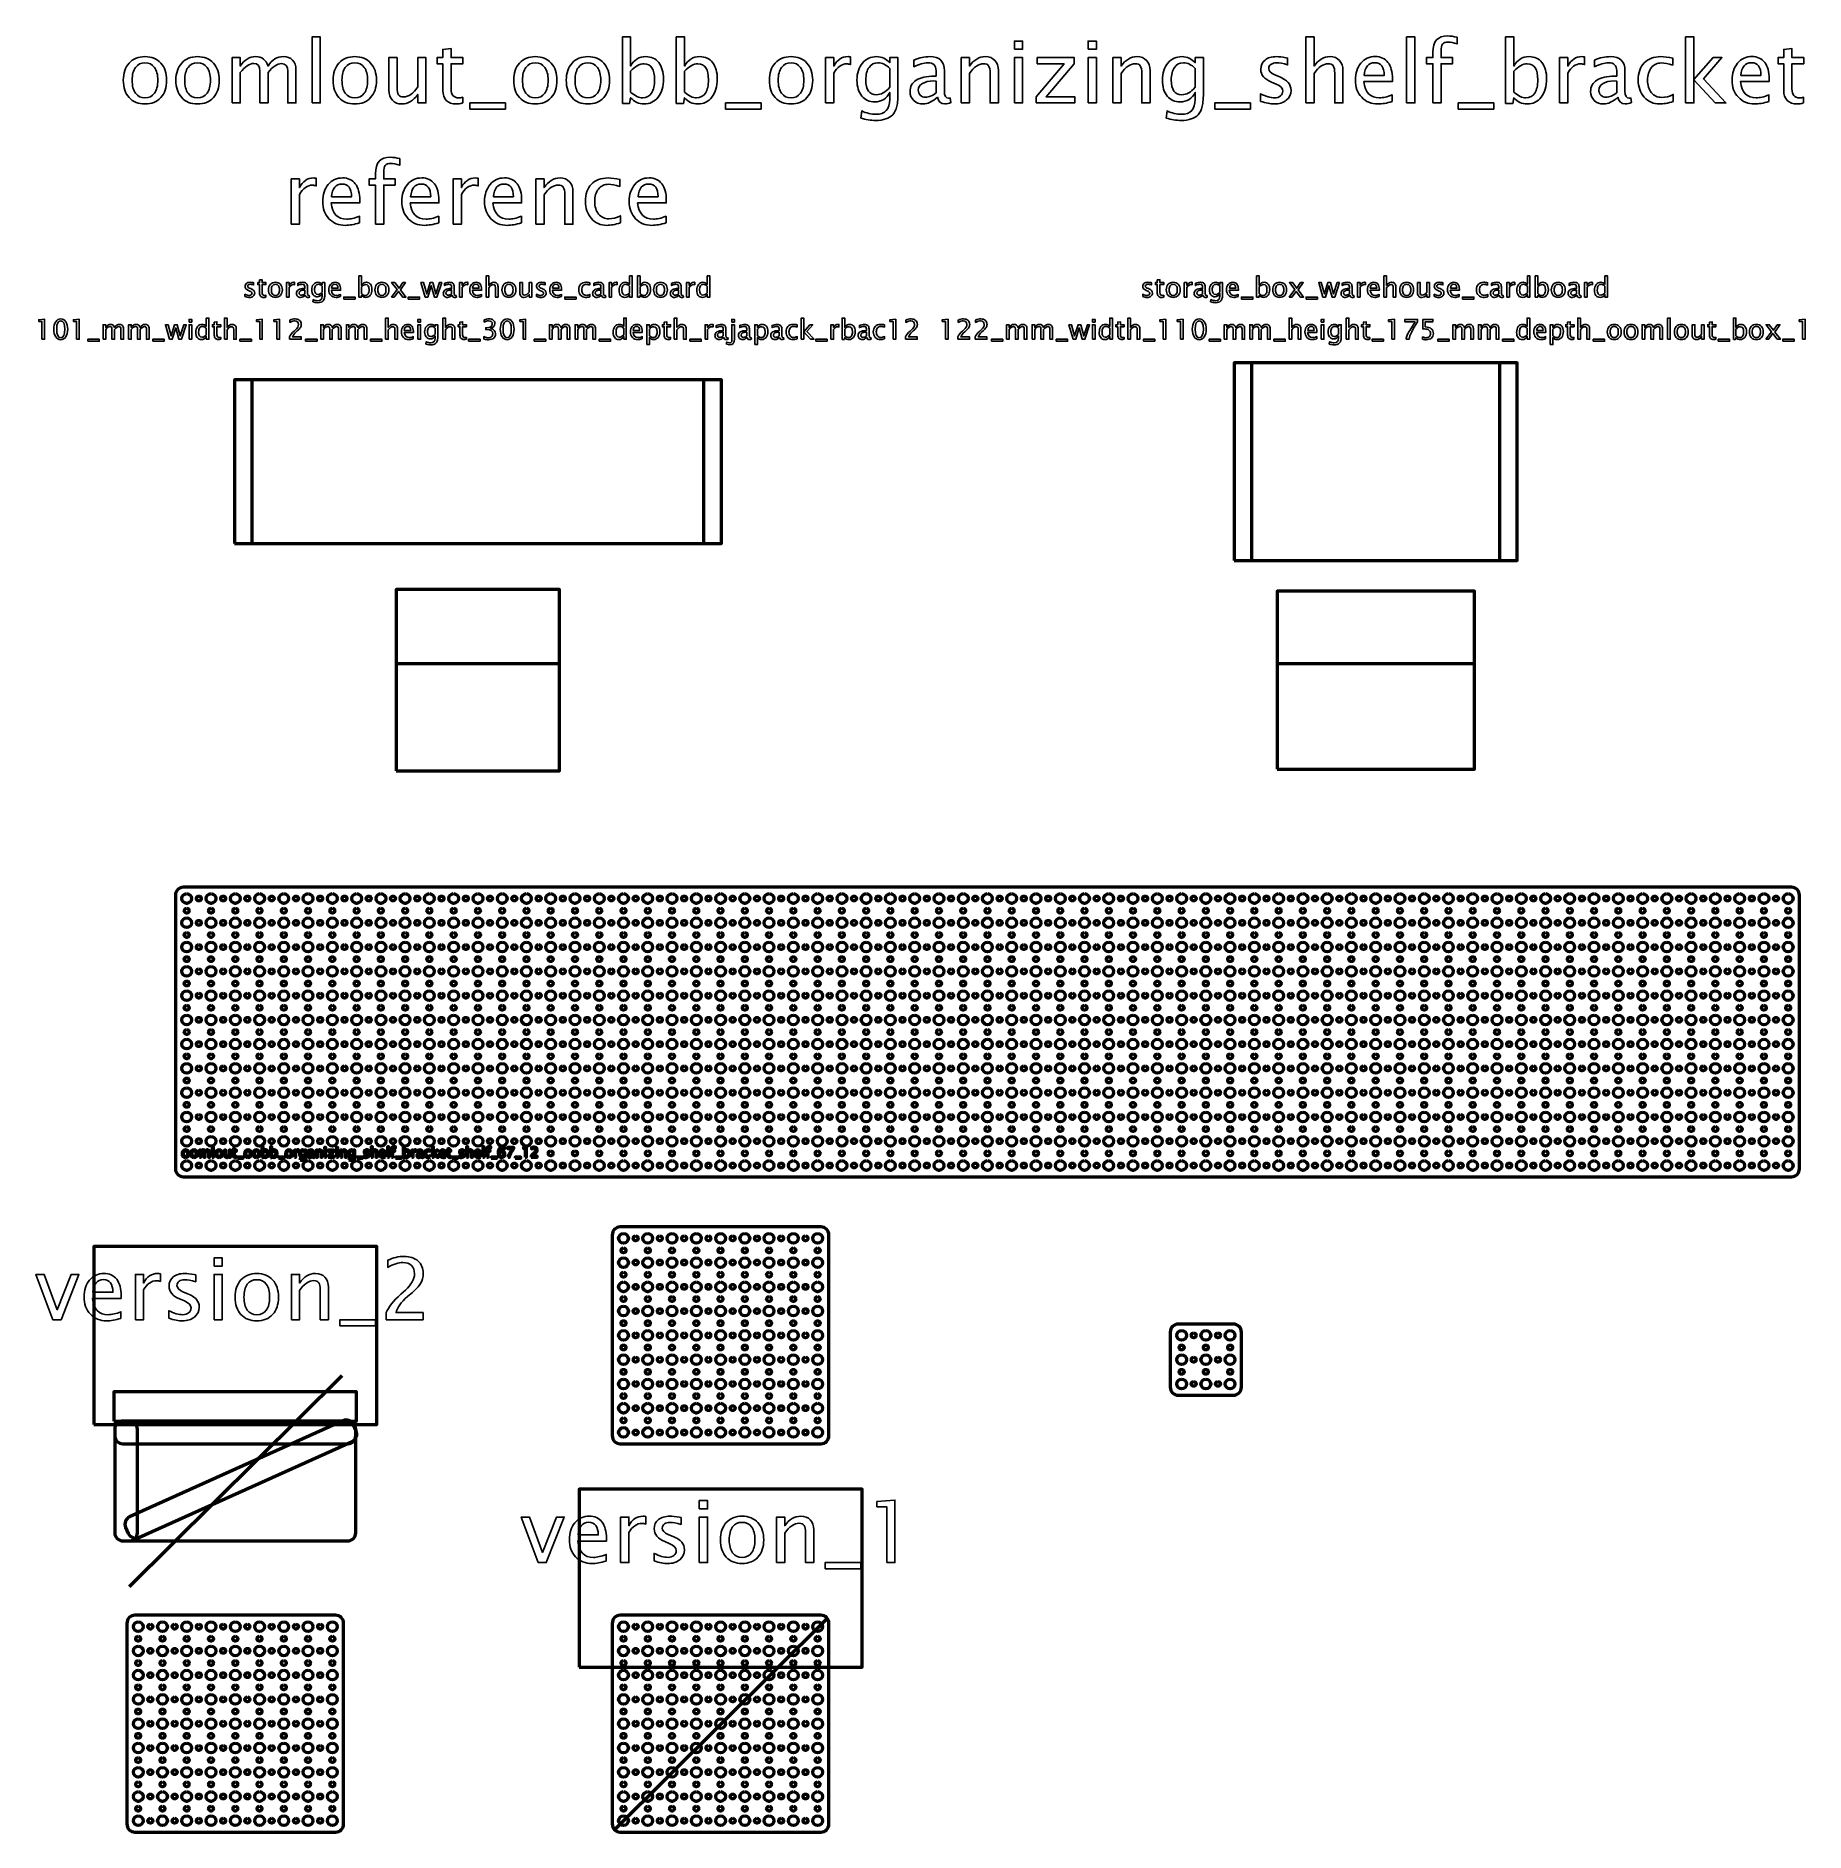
# Model space of a CAD drawing. Header units: centimetres. Extents: x -57 to 52, y -52 to 59.
import ezdxf

# ---------------------------------------------------------------- set-up
doc = ezdxf.new("R2010")
doc.units = ezdxf.units.CM
doc.header["$MEASUREMENT"] = 0
doc.layers.add('Layer 1', color=7, linetype='Continuous')

msp = doc.modelspace()

# ---------------------------------------------------------------- linework, layer by layer
at = {"layer": 'Layer 1', "lineweight": 53}
for points in [[(16.75, 26.89998), (34.25, 26.89998), (34.25, 39.09998), (16.75, 39.09998), (16.75, 26.89998)], [(16.75, 26.89998), (17.85, 26.89998), (17.85, 39.09998), (16.75, 39.09998), (16.75, 26.89998)], [(33.15, 26.89998), (34.25, 26.89998), (34.25, 39.09998), (33.15, 39.09998), (33.15, 26.89998)], [(-45.05001, 27.94999), (-43.95001, 27.94999), (-43.95001, 38.04997), (-45.05001, 38.04997), (-45.05001, 27.94999)], [(-45.05, 27.94999), (-14.94998, 27.94999), (-14.94998, 38.04997), (-45.05, 38.04997), (-45.05, 27.94999)], [(-16.04998, 27.94999), (-14.94998, 27.94999), (-14.94998, 38.04997), (-16.04998, 38.04997), (-16.04998, 27.94999)], [(-35.05003, 13.89998), (-24.95003, 13.89998), (-24.95003, 25.09998), (-35.05003, 25.09998), (-35.05003, 13.89998)], [(19.39997, 13.99997), (31.59997, 13.99997), (31.59997, 24.99997), (19.39997, 24.99997), (19.39997, 13.99997)], [(-35.05003, 13.89997), (-24.95003, 13.89997), (-24.95003, 20.49997), (-35.05003, 20.49997), (-35.05003, 13.89997)], [(19.39997, 13.99997), (31.59997, 13.99997), (31.59997, 20.49997), (19.39997, 20.49997), (19.39997, 13.99997)], [(-53.75009, -26.50006), (-36.25009, -26.50006), (-36.25009, -15.50006), (-53.75009, -15.50006), (-53.75009, -26.50006)], [(-52.50002, -26.3), (-37.50002, -26.3), (-37.50002, -24.5), (-52.50002, -24.5), (-52.50002, -26.3)], [(-23.75009, -41.50006), (-6.25009, -41.50006), (-6.25009, -30.50006), (-23.75009, -30.50006), (-23.75009, -41.50006)]]:
    msp.add_lwpolyline(points, close=True, dxfattribs=at)
for centre, major_axis in [((-47.99999, 5.99999), (0, 0.30001)), ((-47.25, 6), (0, 0.15)), ((-46.49999, 5.99999), (0, 0.30001)), ((-45.75, 6), (0, 0.15)), ((-44.99999, 5.99999), (0, 0.30001)), ((-44.25, 6), (0, 0.15)), ((-43.49999, 5.99999), (0, 0.30001)), ((-42.75, 6), (0, 0.15)), ((-41.99999, 5.99999), (0, 0.30001)), ((-41.25, 6), (0, 0.15)), ((-40.49999, 5.99999), (0, 0.30001)), ((-39.75, 6), (0, 0.15)), ((-38.99999, 5.99999), (0, 0.30001)), ((-38.25, 6), (0, 0.15)), ((-37.49999, 5.99999), (0, 0.30001)), ((-36.75, 6), (0, 0.15)), ((-35.99999, 5.99999), (0, 0.30001)), ((-35.25, 6), (0, 0.15)), ((-34.49999, 5.99999), (0, 0.30001)), ((-33.75, 6), (0, 0.15)), ((-32.99999, 5.99999), (0, 0.30001)), ((-32.25, 6), (0, 0.15)), ((-31.49999, 5.99999), (0, 0.30001)), ((-30.75, 6), (0, 0.15)), ((-29.99999, 5.99999), (0, 0.30001)), ((-29.25, 6), (0, 0.15)), ((-28.49999, 5.99999), (0, 0.30001)), ((-27.75, 6), (0, 0.15)), ((-26.99999, 5.99999), (0, 0.30001)), ((-26.25, 6), (0, 0.15)), ((-25.49999, 5.99999), (0, 0.30001)), ((-24.75, 6), (0, 0.15)), ((-23.99999, 5.99999), (0, 0.30001)), ((-23.25, 6), (0, 0.15)), ((-22.49999, 5.99999), (0, 0.30001)), ((-21.75, 6), (0, 0.15)), ((-20.99999, 5.99999), (0, 0.30001)), ((-20.25, 6), (0, 0.15)), ((-19.49999, 5.99999), (0, 0.30001)), ((-18.75, 6), (0, 0.15)), ((-17.99999, 5.99999), (0, 0.30001)), ((-17.25, 6), (0, 0.15)), ((-16.49999, 5.99999), (0, 0.30001)), ((-15.75, 6), (0, 0.15)), ((-14.99999, 5.99999), (0, 0.30001)), ((-14.25, 6), (0, 0.15)), ((-13.49999, 5.99999), (0, 0.30001)), ((-12.75, 6), (0, 0.15)), ((-11.99999, 5.99999), (0, 0.30001)), ((-11.25, 6), (0, 0.15)), ((-10.49999, 5.99999), (0, 0.30001)), ((-9.75, 6), (0, 0.15)), ((-8.99999, 5.99999), (0, 0.30001)), ((-8.25, 6), (0, 0.15)), ((-7.49999, 5.99999), (0, 0.30001)), ((-6.75, 6), (0, 0.15)), ((-5.99999, 5.99999), (0, 0.30001)), ((-5.25, 6), (0, 0.15)), ((-4.49999, 5.99999), (0, 0.30001)), ((-3.75, 6), (0, 0.15)), ((-2.99999, 5.99999), (0, 0.30001)), ((-2.25, 6), (0, 0.15)), ((-1.49999, 5.99999), (0, 0.30001)), ((-0.75, 6), (0, 0.15)), ((0.00001, 5.99999), (0, 0.30001)), ((0.75, 6), (0, 0.15)), ((1.50001, 5.99999), (0, 0.30001)), ((2.25, 6), (0, 0.15)), ((3.00001, 5.99999), (0, 0.30001)), ((3.75, 6), (0, 0.15)), ((4.50001, 5.99999), (0, 0.30001)), ((5.25, 6), (0, 0.15)), ((6.00001, 5.99999), (0, 0.30001)), ((6.75, 6), (0, 0.15)), ((7.50001, 5.99999), (0, 0.30001)), ((8.25, 6), (0, 0.15)), ((9.00001, 5.99999), (0, 0.30001)), ((9.75, 6), (0, 0.15)), ((10.50001, 5.99999), (0, 0.30001)), ((11.25, 6), (0, 0.15)), ((12.00001, 5.99999), (0, 0.30001)), ((12.75, 6), (0, 0.15)), ((13.50001, 5.99999), (0, 0.30001)), ((14.25, 6), (0, 0.15)), ((15.00001, 5.99999), (0, 0.30001)), ((15.75, 6), (0, 0.15)), ((16.50001, 5.99999), (0, 0.30001)), ((17.25, 6), (0, 0.15)), ((18.00001, 5.99999), (0, 0.30001)), ((18.75, 6), (0, 0.15)), ((19.50001, 5.99999), (0, 0.30001)), ((20.25, 6), (0, 0.15)), ((21.00001, 5.99999), (0, 0.30001)), ((21.75, 6), (0, 0.15)), ((22.50001, 5.99999), (0, 0.30001)), ((23.25, 6), (0, 0.15)), ((24.00001, 5.99999), (0, 0.30001)), ((24.75, 6), (0, 0.15)), ((25.50001, 5.99999), (0, 0.30001)), ((26.25, 6), (0, 0.15)), ((27.00001, 5.99999), (0, 0.30001)), ((27.75, 6), (0, 0.15)), ((28.50001, 5.99999), (0, 0.30001)), ((29.25, 6), (0, 0.15)), ((30.00001, 5.99999), (0, 0.30001)), ((30.75, 6), (0, 0.15)), ((31.50001, 5.99999), (0, 0.30001)), ((32.25, 6), (0, 0.15)), ((33.00001, 5.99999), (0, 0.30001)), ((33.75, 6), (0, 0.15)), ((34.50001, 5.99999), (0, 0.30001)), ((35.25, 6), (0, 0.15)), ((36.00001, 5.99999), (0, 0.30001)), ((36.75, 6), (0, 0.15)), ((37.50001, 5.99999), (0, 0.30001)), ((38.25, 6), (0, 0.15)), ((39.00001, 5.99999), (0, 0.30001)), ((39.75, 6), (0, 0.15)), ((40.50001, 5.99999), (0, 0.30001)), ((41.25, 6), (0, 0.15)), ((42.00001, 5.99999), (0, 0.30001)), ((42.75, 6), (0, 0.15)), ((43.50001, 5.99999), (0, 0.30001)), ((44.25, 6), (0, 0.15)), ((45.00001, 5.99999), (0, 0.30001)), ((45.75, 6), (0, 0.15)), ((46.50001, 5.99999), (0, 0.30001)), ((47.25, 6), (0, 0.15)), ((48.00001, 5.99999), (0, 0.30001)), ((48.75, 6), (0, 0.15)), ((49.50001, 5.99999), (0, 0.30001)), ((50.25, 6), (0, 0.15)), ((51.00001, 5.99999), (0, 0.30001)), ((-47.99999, 4.49999), (0, 0.30001)), ((-48, 5.25), (0, 0.15)), ((-47.25, 4.5), (0, 0.15)), ((-46.49999, 4.49999), (0, 0.30001)), ((-46.5, 5.25), (0, 0.15)), ((-45.75, 4.5), (0, 0.15)), ((-44.99999, 4.49999), (0, 0.30001)), ((-45, 5.25), (0, 0.15)), ((-44.25, 4.5), (0, 0.15)), ((-43.49999, 4.49999), (0, 0.30001)), ((-43.5, 5.25), (0, 0.15)), ((-42.75, 4.5), (0, 0.15)), ((-41.99999, 4.49999), (0, 0.30001)), ((-42, 5.25), (0, 0.15)), ((-41.25, 4.5), (0, 0.15)), ((-40.49999, 4.49999), (0, 0.30001)), ((-40.5, 5.25), (0, 0.15)), ((-39.75, 4.5), (0, 0.15)), ((-38.99999, 4.49999), (0, 0.30001)), ((-39, 5.25), (0, 0.15)), ((-38.25, 4.5), (0, 0.15)), ((-37.49999, 4.49999), (0, 0.30001)), ((-37.5, 5.25), (0, 0.15)), ((-36.75, 4.5), (0, 0.15)), ((-35.99999, 4.49999), (0, 0.30001)), ((-36, 5.25), (0, 0.15)), ((-35.25, 4.5), (0, 0.15)), ((-34.49999, 4.49999), (0, 0.30001)), ((-34.5, 5.25), (0, 0.15)), ((-33.75, 4.5), (0, 0.15)), ((-32.99999, 4.49999), (0, 0.30001)), ((-33, 5.25), (0, 0.15)), ((-32.25, 4.5), (0, 0.15)), ((-31.49999, 4.49999), (0, 0.30001)), ((-31.5, 5.25), (0, 0.15)), ((-30.75, 4.5), (0, 0.15)), ((-29.99999, 4.49999), (0, 0.30001)), ((-30, 5.25), (0, 0.15)), ((-29.25, 4.5), (0, 0.15)), ((-28.49999, 4.49999), (0, 0.30001)), ((-28.5, 5.25), (0, 0.15)), ((-27.75, 4.5), (0, 0.15)), ((-26.99999, 4.49999), (0, 0.30001)), ((-27, 5.25), (0, 0.15)), ((-26.25, 4.5), (0, 0.15)), ((-25.49999, 4.49999), (0, 0.30001)), ((-25.5, 5.25), (0, 0.15)), ((-24.75, 4.5), (0, 0.15)), ((-23.99999, 4.49999), (0, 0.30001)), ((-24, 5.25), (0, 0.15)), ((-23.25, 4.5), (0, 0.15)), ((-22.49999, 4.49999), (0, 0.30001)), ((-22.5, 5.25), (0, 0.15)), ((-21.75, 4.5), (0, 0.15)), ((-20.99999, 4.49999), (0, 0.30001)), ((-21, 5.25), (0, 0.15)), ((-20.25, 4.5), (0, 0.15)), ((-19.49999, 4.49999), (0, 0.30001)), ((-19.5, 5.25), (0, 0.15)), ((-18.75, 4.5), (0, 0.15)), ((-17.99999, 4.49999), (0, 0.30001)), ((-18, 5.25), (0, 0.15)), ((-17.25, 4.5), (0, 0.15)), ((-16.49999, 4.49999), (0, 0.30001)), ((-16.5, 5.25), (0, 0.15)), ((-15.75, 4.5), (0, 0.15)), ((-14.99999, 4.49999), (0, 0.30001)), ((-15, 5.25), (0, 0.15)), ((-14.25, 4.5), (0, 0.15)), ((-13.49999, 4.49999), (0, 0.30001)), ((-13.5, 5.25), (0, 0.15)), ((-12.75, 4.5), (0, 0.15)), ((-11.99999, 4.49999), (0, 0.30001)), ((-12, 5.25), (0, 0.15)), ((-11.25, 4.5), (0, 0.15)), ((-10.49999, 4.49999), (0, 0.30001)), ((-10.5, 5.25), (0, 0.15)), ((-9.75, 4.5), (0, 0.15)), ((-8.99999, 4.49999), (0, 0.30001)), ((-9, 5.25), (0, 0.15)), ((-8.25, 4.5), (0, 0.15)), ((-7.49999, 4.49999), (0, 0.30001)), ((-7.5, 5.25), (0, 0.15)), ((-6.75, 4.5), (0, 0.15)), ((-5.99999, 4.49999), (0, 0.30001)), ((-6, 5.25), (0, 0.15)), ((-5.25, 4.5), (0, 0.15)), ((-4.49999, 4.49999), (0, 0.30001)), ((-4.5, 5.25), (0, 0.15)), ((-3.75, 4.5), (0, 0.15)), ((-2.99999, 4.49999), (0, 0.30001)), ((-3, 5.25), (0, 0.15)), ((-2.25, 4.5), (0, 0.15)), ((-1.49999, 4.49999), (0, 0.30001)), ((-1.5, 5.25), (0, 0.15)), ((-0.75, 4.5), (0, 0.15)), ((0.00001, 4.49999), (0, 0.30001)), ((0, 5.25), (0, 0.15)), ((0.75, 4.5), (0, 0.15)), ((1.50001, 4.49999), (0, 0.30001)), ((1.5, 5.25), (0, 0.15)), ((2.25, 4.5), (0, 0.15)), ((3.00001, 4.49999), (0, 0.30001)), ((3, 5.25), (0, 0.15)), ((3.75, 4.5), (0, 0.15)), ((4.50001, 4.49999), (0, 0.30001)), ((4.5, 5.25), (0, 0.15)), ((5.25, 4.5), (0, 0.15)), ((6.00001, 4.49999), (0, 0.30001)), ((6, 5.25), (0, 0.15)), ((6.75, 4.5), (0, 0.15)), ((7.50001, 4.49999), (0, 0.30001)), ((7.5, 5.25), (0, 0.15)), ((8.25, 4.5), (0, 0.15)), ((9.00001, 4.49999), (0, 0.30001)), ((9, 5.25), (0, 0.15)), ((9.75, 4.5), (0, 0.15)), ((10.50001, 4.49999), (0, 0.30001)), ((10.5, 5.25), (0, 0.15)), ((11.25, 4.5), (0, 0.15)), ((12.00001, 4.49999), (0, 0.30001)), ((12, 5.25), (0, 0.15)), ((12.75, 4.5), (0, 0.15)), ((13.50001, 4.49999), (0, 0.30001)), ((13.5, 5.25), (0, 0.15)), ((14.25, 4.5), (0, 0.15)), ((15.00001, 4.49999), (0, 0.30001)), ((15, 5.25), (0, 0.15)), ((15.75, 4.5), (0, 0.15)), ((16.50001, 4.49999), (0, 0.30001)), ((16.5, 5.25), (0, 0.15)), ((17.25, 4.5), (0, 0.15)), ((18.00001, 4.49999), (0, 0.30001)), ((18, 5.25), (0, 0.15)), ((18.75, 4.5), (0, 0.15)), ((19.50001, 4.49999), (0, 0.30001)), ((19.5, 5.25), (0, 0.15)), ((20.25, 4.5), (0, 0.15)), ((21.00001, 4.49999), (0, 0.30001)), ((21, 5.25), (0, 0.15)), ((21.75, 4.5), (0, 0.15)), ((22.50001, 4.49999), (0, 0.30001)), ((22.5, 5.25), (0, 0.15)), ((23.25, 4.5), (0, 0.15)), ((24.00001, 4.49999), (0, 0.30001)), ((24, 5.25), (0, 0.15)), ((24.75, 4.5), (0, 0.15)), ((25.50001, 4.49999), (0, 0.30001)), ((25.5, 5.25), (0, 0.15)), ((26.25, 4.5), (0, 0.15)), ((27.00001, 4.49999), (0, 0.30001)), ((27, 5.25), (0, 0.15)), ((27.75, 4.5), (0, 0.15)), ((28.50001, 4.49999), (0, 0.30001)), ((28.5, 5.25), (0, 0.15)), ((29.25, 4.5), (0, 0.15)), ((30.00001, 4.49999), (0, 0.30001)), ((30, 5.25), (0, 0.15)), ((30.75, 4.5), (0, 0.15)), ((31.50001, 4.49999), (0, 0.30001)), ((31.5, 5.25), (0, 0.15)), ((32.25, 4.5), (0, 0.15)), ((33.00001, 4.49999), (0, 0.30001)), ((33, 5.25), (0, 0.15)), ((33.75, 4.5), (0, 0.15)), ((34.50001, 4.49999), (0, 0.30001)), ((34.5, 5.25), (0, 0.15)), ((35.25, 4.5), (0, 0.15)), ((36.00001, 4.49999), (0, 0.30001)), ((36, 5.25), (0, 0.15)), ((36.75, 4.5), (0, 0.15)), ((37.50001, 4.49999), (0, 0.30001)), ((37.5, 5.25), (0, 0.15)), ((38.25, 4.5), (0, 0.15)), ((39.00001, 4.49999), (0, 0.30001)), ((39, 5.25), (0, 0.15)), ((39.75, 4.5), (0, 0.15)), ((40.50001, 4.49999), (0, 0.30001)), ((40.5, 5.25), (0, 0.15)), ((41.25, 4.5), (0, 0.15)), ((42.00001, 4.49999), (0, 0.30001)), ((42, 5.25), (0, 0.15)), ((42.75, 4.5), (0, 0.15)), ((43.50001, 4.49999), (0, 0.30001)), ((43.5, 5.25), (0, 0.15)), ((44.25, 4.5), (0, 0.15)), ((45.00001, 4.49999), (0, 0.30001)), ((45, 5.25), (0, 0.15)), ((45.75, 4.5), (0, 0.15)), ((46.50001, 4.49999), (0, 0.30001)), ((46.5, 5.25), (0, 0.15)), ((47.25, 4.5), (0, 0.15)), ((48.00001, 4.49999), (0, 0.30001)), ((48, 5.25), (0, 0.15)), ((48.75, 4.5), (0, 0.15)), ((49.50001, 4.49999), (0, 0.30001)), ((49.5, 5.25), (0, 0.15)), ((50.25, 4.5), (0, 0.15)), ((51.00001, 4.49999), (0, 0.30001)), ((51, 5.25), (0, 0.15)), ((-48, 3.75), (0, 0.15)), ((-46.5, 3.75), (0, 0.15)), ((-45, 3.75), (0, 0.15)), ((-43.5, 3.75), (0, 0.15)), ((-42, 3.75), (0, 0.15)), ((-40.5, 3.75), (0, 0.15)), ((-39, 3.75), (0, 0.15)), ((-37.5, 3.75), (0, 0.15)), ((-36, 3.75), (0, 0.15)), ((-34.5, 3.75), (0, 0.15)), ((-33, 3.75), (0, 0.15)), ((-31.5, 3.75), (0, 0.15)), ((-30, 3.75), (0, 0.15)), ((-28.5, 3.75), (0, 0.15)), ((-27, 3.75), (0, 0.15)), ((-25.5, 3.75), (0, 0.15)), ((-24, 3.75), (0, 0.15)), ((-22.5, 3.75), (0, 0.15)), ((-21, 3.75), (0, 0.15)), ((-19.5, 3.75), (0, 0.15)), ((-18, 3.75), (0, 0.15)), ((-16.5, 3.75), (0, 0.15)), ((-15, 3.75), (0, 0.15)), ((-13.5, 3.75), (0, 0.15)), ((-12, 3.75), (0, 0.15)), ((-10.5, 3.75), (0, 0.15)), ((-9, 3.75), (0, 0.15)), ((-7.5, 3.75), (0, 0.15)), ((-6, 3.75), (0, 0.15)), ((-4.5, 3.75), (0, 0.15)), ((-3, 3.75), (0, 0.15)), ((-1.5, 3.75), (0, 0.15)), ((0, 3.75), (0, 0.15)), ((1.5, 3.75), (0, 0.15)), ((3, 3.75), (0, 0.15)), ((4.5, 3.75), (0, 0.15)), ((6, 3.75), (0, 0.15)), ((7.5, 3.75), (0, 0.15)), ((9, 3.75), (0, 0.15)), ((10.5, 3.75), (0, 0.15)), ((12, 3.75), (0, 0.15)), ((13.5, 3.75), (0, 0.15)), ((15, 3.75), (0, 0.15)), ((16.5, 3.75), (0, 0.15)), ((18, 3.75), (0, 0.15)), ((19.5, 3.75), (0, 0.15)), ((21, 3.75), (0, 0.15)), ((22.5, 3.75), (0, 0.15)), ((24, 3.75), (0, 0.15)), ((25.5, 3.75), (0, 0.15)), ((27, 3.75), (0, 0.15)), ((28.5, 3.75), (0, 0.15)), ((30, 3.75), (0, 0.15)), ((31.5, 3.75), (0, 0.15)), ((33, 3.75), (0, 0.15)), ((34.5, 3.75), (0, 0.15)), ((36, 3.75), (0, 0.15)), ((37.5, 3.75), (0, 0.15)), ((39, 3.75), (0, 0.15)), ((40.5, 3.75), (0, 0.15)), ((42, 3.75), (0, 0.15)), ((43.5, 3.75), (0, 0.15)), ((45, 3.75), (0, 0.15)), ((46.5, 3.75), (0, 0.15)), ((48, 3.75), (0, 0.15)), ((49.5, 3.75), (0, 0.15)), ((51, 3.75), (0, 0.15)), ((-47.99999, 2.99999), (0, 0.30001)), ((-48, 2.25), (0, 0.15)), ((-47.25, 3), (0, 0.15)), ((-46.49999, 2.99999), (0, 0.30001)), ((-46.5, 2.25), (0, 0.15)), ((-45.75, 3), (0, 0.15)), ((-44.99999, 2.99999), (0, 0.30001)), ((-45, 2.25), (0, 0.15)), ((-44.25, 3), (0, 0.15)), ((-43.49999, 2.99999), (0, 0.30001)), ((-43.5, 2.25), (0, 0.15)), ((-42.75, 3), (0, 0.15)), ((-41.99999, 2.99999), (0, 0.30001)), ((-42, 2.25), (0, 0.15)), ((-41.25, 3), (0, 0.15)), ((-40.49999, 2.99999), (0, 0.30001)), ((-40.5, 2.25), (0, 0.15)), ((-39.75, 3), (0, 0.15)), ((-38.99999, 2.99999), (0, 0.30001)), ((-39, 2.25), (0, 0.15)), ((-38.25, 3), (0, 0.15)), ((-37.49999, 2.99999), (0, 0.30001)), ((-37.5, 2.25), (0, 0.15)), ((-36.75, 3), (0, 0.15)), ((-35.99999, 2.99999), (0, 0.30001)), ((-36, 2.25), (0, 0.15)), ((-35.25, 3), (0, 0.15)), ((-34.49999, 2.99999), (0, 0.30001)), ((-34.5, 2.25), (0, 0.15)), ((-33.75, 3), (0, 0.15)), ((-32.99999, 2.99999), (0, 0.30001)), ((-33, 2.25), (0, 0.15)), ((-32.25, 3), (0, 0.15)), ((-31.49999, 2.99999), (0, 0.30001)), ((-31.5, 2.25), (0, 0.15)), ((-30.75, 3), (0, 0.15)), ((-29.99999, 2.99999), (0, 0.30001)), ((-30, 2.25), (0, 0.15)), ((-29.25, 3), (0, 0.15)), ((-28.49999, 2.99999), (0, 0.30001)), ((-28.5, 2.25), (0, 0.15)), ((-27.75, 3), (0, 0.15)), ((-26.99999, 2.99999), (0, 0.30001)), ((-27, 2.25), (0, 0.15)), ((-26.25, 3), (0, 0.15)), ((-25.49999, 2.99999), (0, 0.30001)), ((-25.5, 2.25), (0, 0.15)), ((-24.75, 3), (0, 0.15)), ((-23.99999, 2.99999), (0, 0.30001)), ((-24, 2.25), (0, 0.15)), ((-23.25, 3), (0, 0.15)), ((-22.49999, 2.99999), (0, 0.30001)), ((-22.5, 2.25), (0, 0.15)), ((-21.75, 3), (0, 0.15)), ((-20.99999, 2.99999), (0, 0.30001)), ((-21, 2.25), (0, 0.15)), ((-20.25, 3), (0, 0.15)), ((-19.49999, 2.99999), (0, 0.30001)), ((-19.5, 2.25), (0, 0.15)), ((-18.75, 3), (0, 0.15)), ((-17.99999, 2.99999), (0, 0.30001)), ((-18, 2.25), (0, 0.15)), ((-17.25, 3), (0, 0.15)), ((-16.49999, 2.99999), (0, 0.30001)), ((-16.5, 2.25), (0, 0.15)), ((-15.75, 3), (0, 0.15)), ((-14.99999, 2.99999), (0, 0.30001)), ((-15, 2.25), (0, 0.15)), ((-14.25, 3), (0, 0.15)), ((-13.49999, 2.99999), (0, 0.30001)), ((-13.5, 2.25), (0, 0.15)), ((-12.75, 3), (0, 0.15)), ((-11.99999, 2.99999), (0, 0.30001)), ((-12, 2.25), (0, 0.15)), ((-11.25, 3), (0, 0.15)), ((-10.49999, 2.99999), (0, 0.30001)), ((-10.5, 2.25), (0, 0.15)), ((-9.75, 3), (0, 0.15)), ((-8.99999, 2.99999), (0, 0.30001)), ((-9, 2.25), (0, 0.15)), ((-8.25, 3), (0, 0.15)), ((-7.49999, 2.99999), (0, 0.30001)), ((-7.5, 2.25), (0, 0.15)), ((-6.75, 3), (0, 0.15)), ((-5.99999, 2.99999), (0, 0.30001)), ((-6, 2.25), (0, 0.15)), ((-5.25, 3), (0, 0.15)), ((-4.49999, 2.99999), (0, 0.30001)), ((-4.5, 2.25), (0, 0.15)), ((-3.75, 3), (0, 0.15)), ((-2.99999, 2.99999), (0, 0.30001)), ((-3, 2.25), (0, 0.15)), ((-2.25, 3), (0, 0.15)), ((-1.49999, 2.99999), (0, 0.30001)), ((-1.5, 2.25), (0, 0.15)), ((-0.75, 3), (0, 0.15)), ((0.00001, 2.99999), (0, 0.30001)), ((0, 2.25), (0, 0.15)), ((0.75, 3), (0, 0.15)), ((1.50001, 2.99999), (0, 0.30001)), ((1.5, 2.25), (0, 0.15)), ((2.25, 3), (0, 0.15)), ((3.00001, 2.99999), (0, 0.30001)), ((3, 2.25), (0, 0.15)), ((3.75, 3), (0, 0.15)), ((4.50001, 2.99999), (0, 0.30001)), ((4.5, 2.25), (0, 0.15)), ((5.25, 3), (0, 0.15)), ((6.00001, 2.99999), (0, 0.30001)), ((6, 2.25), (0, 0.15)), ((6.75, 3), (0, 0.15)), ((7.50001, 2.99999), (0, 0.30001)), ((7.5, 2.25), (0, 0.15)), ((8.25, 3), (0, 0.15)), ((9.00001, 2.99999), (0, 0.30001)), ((9, 2.25), (0, 0.15)), ((9.75, 3), (0, 0.15)), ((10.50001, 2.99999), (0, 0.30001)), ((10.5, 2.25), (0, 0.15)), ((11.25, 3), (0, 0.15)), ((12.00001, 2.99999), (0, 0.30001)), ((12, 2.25), (0, 0.15)), ((12.75, 3), (0, 0.15)), ((13.50001, 2.99999), (0, 0.30001)), ((13.5, 2.25), (0, 0.15)), ((14.25, 3), (0, 0.15)), ((15.00001, 2.99999), (0, 0.30001)), ((15, 2.25), (0, 0.15)), ((15.75, 3), (0, 0.15)), ((16.50001, 2.99999), (0, 0.30001)), ((16.5, 2.25), (0, 0.15)), ((17.25, 3), (0, 0.15)), ((18.00001, 2.99999), (0, 0.30001)), ((18, 2.25), (0, 0.15)), ((18.75, 3), (0, 0.15)), ((19.50001, 2.99999), (0, 0.30001)), ((19.5, 2.25), (0, 0.15)), ((20.25, 3), (0, 0.15)), ((21.00001, 2.99999), (0, 0.30001)), ((21, 2.25), (0, 0.15)), ((21.75, 3), (0, 0.15)), ((22.50001, 2.99999), (0, 0.30001)), ((22.5, 2.25), (0, 0.15)), ((23.25, 3), (0, 0.15)), ((24.00001, 2.99999), (0, 0.30001)), ((24, 2.25), (0, 0.15)), ((24.75, 3), (0, 0.15)), ((25.50001, 2.99999), (0, 0.30001)), ((25.5, 2.25), (0, 0.15)), ((26.25, 3), (0, 0.15)), ((27.00001, 2.99999), (0, 0.30001)), ((27, 2.25), (0, 0.15)), ((27.75, 3), (0, 0.15)), ((28.50001, 2.99999), (0, 0.30001)), ((28.5, 2.25), (0, 0.15)), ((29.25, 3), (0, 0.15)), ((30.00001, 2.99999), (0, 0.30001)), ((30, 2.25), (0, 0.15)), ((30.75, 3), (0, 0.15)), ((31.50001, 2.99999), (0, 0.30001)), ((31.5, 2.25), (0, 0.15)), ((32.25, 3), (0, 0.15)), ((33.00001, 2.99999), (0, 0.30001)), ((33, 2.25), (0, 0.15)), ((33.75, 3), (0, 0.15)), ((34.50001, 2.99999), (0, 0.30001)), ((34.5, 2.25), (0, 0.15)), ((35.25, 3), (0, 0.15)), ((36.00001, 2.99999), (0, 0.30001)), ((36, 2.25), (0, 0.15)), ((36.75, 3), (0, 0.15)), ((37.50001, 2.99999), (0, 0.30001)), ((37.5, 2.25), (0, 0.15)), ((38.25, 3), (0, 0.15)), ((39.00001, 2.99999), (0, 0.30001)), ((39, 2.25), (0, 0.15)), ((39.75, 3), (0, 0.15)), ((40.50001, 2.99999), (0, 0.30001)), ((40.5, 2.25), (0, 0.15)), ((41.25, 3), (0, 0.15)), ((42.00001, 2.99999), (0, 0.30001)), ((42, 2.25), (0, 0.15)), ((42.75, 3), (0, 0.15)), ((43.50001, 2.99999), (0, 0.30001)), ((43.5, 2.25), (0, 0.15)), ((44.25, 3), (0, 0.15)), ((45.00001, 2.99999), (0, 0.30001)), ((45, 2.25), (0, 0.15)), ((45.75, 3), (0, 0.15)), ((46.50001, 2.99999), (0, 0.30001)), ((46.5, 2.25), (0, 0.15)), ((47.25, 3), (0, 0.15)), ((48.00001, 2.99999), (0, 0.30001)), ((48, 2.25), (0, 0.15)), ((48.75, 3), (0, 0.15)), ((49.50001, 2.99999), (0, 0.30001)), ((49.5, 2.25), (0, 0.15)), ((50.25, 3), (0, 0.15)), ((51.00001, 2.99999), (0, 0.30001)), ((51, 2.25), (0, 0.15)), ((-47.99999, 1.49999), (0, 0.30001)), ((-47.25, 1.5), (0, 0.15)), ((-46.49999, 1.49999), (0, 0.30001)), ((-45.75, 1.5), (0, 0.15)), ((-44.99999, 1.49999), (0, 0.30001)), ((-44.25, 1.5), (0, 0.15)), ((-43.49999, 1.49999), (0, 0.30001)), ((-42.75, 1.5), (0, 0.15)), ((-41.99999, 1.49999), (0, 0.30001)), ((-41.25, 1.5), (0, 0.15)), ((-40.49999, 1.49999), (0, 0.30001)), ((-39.75, 1.5), (0, 0.15)), ((-38.99999, 1.49999), (0, 0.30001)), ((-38.25, 1.5), (0, 0.15)), ((-37.49999, 1.49999), (0, 0.30001)), ((-36.75, 1.5), (0, 0.15)), ((-35.99999, 1.49999), (0, 0.30001)), ((-35.25, 1.5), (0, 0.15)), ((-34.49999, 1.49999), (0, 0.30001)), ((-33.75, 1.5), (0, 0.15)), ((-32.99999, 1.49999), (0, 0.30001)), ((-32.25, 1.5), (0, 0.15)), ((-31.49999, 1.49999), (0, 0.30001)), ((-30.75, 1.5), (0, 0.15)), ((-29.99999, 1.49999), (0, 0.30001)), ((-29.25, 1.5), (0, 0.15)), ((-28.49999, 1.49999), (0, 0.30001)), ((-27.75, 1.5), (0, 0.15)), ((-26.99999, 1.49999), (0, 0.30001)), ((-26.25, 1.5), (0, 0.15)), ((-25.49999, 1.49999), (0, 0.30001)), ((-24.75, 1.5), (0, 0.15)), ((-23.99999, 1.49999), (0, 0.30001)), ((-23.25, 1.5), (0, 0.15)), ((-22.49999, 1.49999), (0, 0.30001)), ((-21.75, 1.5), (0, 0.15)), ((-20.99999, 1.49999), (0, 0.30001)), ((-20.25, 1.5), (0, 0.15)), ((-19.49999, 1.49999), (0, 0.30001)), ((-18.75, 1.5), (0, 0.15)), ((-17.99999, 1.49999), (0, 0.30001)), ((-17.25, 1.5), (0, 0.15)), ((-16.49999, 1.49999), (0, 0.30001)), ((-15.75, 1.5), (0, 0.15)), ((-14.99999, 1.49999), (0, 0.30001)), ((-14.25, 1.5), (0, 0.15)), ((-13.49999, 1.49999), (0, 0.30001)), ((-12.75, 1.5), (0, 0.15)), ((-11.99999, 1.49999), (0, 0.30001)), ((-11.25, 1.5), (0, 0.15)), ((-10.49999, 1.49999), (0, 0.30001)), ((-9.75, 1.5), (0, 0.15)), ((-8.99999, 1.49999), (0, 0.30001)), ((-8.25, 1.5), (0, 0.15)), ((-7.49999, 1.49999), (0, 0.30001)), ((-6.75, 1.5), (0, 0.15)), ((-5.99999, 1.49999), (0, 0.30001)), ((-5.25, 1.5), (0, 0.15)), ((-4.49999, 1.49999), (0, 0.30001)), ((-3.75, 1.5), (0, 0.15)), ((-2.99999, 1.49999), (0, 0.30001)), ((-2.25, 1.5), (0, 0.15)), ((-1.49999, 1.49999), (0, 0.30001)), ((-0.75, 1.5), (0, 0.15)), ((0.00001, 1.49999), (0, 0.30001)), ((0.75, 1.5), (0, 0.15)), ((1.50001, 1.49999), (0, 0.30001)), ((2.25, 1.5), (0, 0.15)), ((3.00001, 1.49999), (0, 0.30001)), ((3.75, 1.5), (0, 0.15)), ((4.50001, 1.49999), (0, 0.30001)), ((5.25, 1.5), (0, 0.15)), ((6.00001, 1.49999), (0, 0.30001)), ((6.75, 1.5), (0, 0.15)), ((7.50001, 1.49999), (0, 0.30001)), ((8.25, 1.5), (0, 0.15)), ((9.00001, 1.49999), (0, 0.30001)), ((9.75, 1.5), (0, 0.15)), ((10.50001, 1.49999), (0, 0.30001)), ((11.25, 1.5), (0, 0.15)), ((12.00001, 1.49999), (0, 0.30001)), ((12.75, 1.5), (0, 0.15)), ((13.50001, 1.49999), (0, 0.30001)), ((14.25, 1.5), (0, 0.15)), ((15.00001, 1.49999), (0, 0.30001)), ((15.75, 1.5), (0, 0.15)), ((16.50001, 1.49999), (0, 0.30001)), ((17.25, 1.5), (0, 0.15)), ((18.00001, 1.49999), (0, 0.30001)), ((18.75, 1.5), (0, 0.15)), ((19.50001, 1.49999), (0, 0.30001)), ((20.25, 1.5), (0, 0.15)), ((21.00001, 1.49999), (0, 0.30001)), ((21.75, 1.5), (0, 0.15)), ((22.50001, 1.49999), (0, 0.30001)), ((23.25, 1.5), (0, 0.15)), ((24.00001, 1.49999), (0, 0.30001)), ((24.75, 1.5), (0, 0.15)), ((25.50001, 1.49999), (0, 0.30001)), ((26.25, 1.5), (0, 0.15)), ((27.00001, 1.49999), (0, 0.30001)), ((27.75, 1.5), (0, 0.15)), ((28.50001, 1.49999), (0, 0.30001)), ((29.25, 1.5), (0, 0.15)), ((30.00001, 1.49999), (0, 0.30001)), ((30.75, 1.5), (0, 0.15)), ((31.50001, 1.49999), (0, 0.30001)), ((32.25, 1.5), (0, 0.15)), ((33.00001, 1.49999), (0, 0.30001)), ((33.75, 1.5), (0, 0.15)), ((34.50001, 1.49999), (0, 0.30001)), ((35.25, 1.5), (0, 0.15)), ((36.00001, 1.49999), (0, 0.30001)), ((36.75, 1.5), (0, 0.15)), ((37.50001, 1.49999), (0, 0.30001)), ((38.25, 1.5), (0, 0.15)), ((39.00001, 1.49999), (0, 0.30001)), ((39.75, 1.5), (0, 0.15)), ((40.50001, 1.49999), (0, 0.30001)), ((41.25, 1.5), (0, 0.15)), ((42.00001, 1.49999), (0, 0.30001)), ((42.75, 1.5), (0, 0.15)), ((43.50001, 1.49999), (0, 0.30001)), ((44.25, 1.5), (0, 0.15)), ((45.00001, 1.49999), (0, 0.30001)), ((45.75, 1.5), (0, 0.15)), ((46.50001, 1.49999), (0, 0.30001)), ((47.25, 1.5), (0, 0.15)), ((48.00001, 1.49999), (0, 0.30001)), ((48.75, 1.5), (0, 0.15)), ((49.50001, 1.49999), (0, 0.30001)), ((50.25, 1.5), (0, 0.15)), ((51.00001, 1.49999), (0, 0.30001)), ((-47.99999, -0.00001), (0, 0.30001)), ((-48, 0.75), (0, 0.15)), ((-47.25, 0), (0, 0.15)), ((-46.49999, -0.00001), (0, 0.30001)), ((-46.5, 0.75), (0, 0.15)), ((-45.75, 0), (0, 0.15)), ((-44.99999, -0.00001), (0, 0.30001)), ((-45, 0.75), (0, 0.15)), ((-44.25, 0), (0, 0.15)), ((-43.49999, -0.00001), (0, 0.30001)), ((-43.5, 0.75), (0, 0.15)), ((-42.75, 0), (0, 0.15)), ((-41.99999, -0.00001), (0, 0.30001)), ((-42, 0.75), (0, 0.15)), ((-41.25, 0), (0, 0.15)), ((-40.49999, -0.00001), (0, 0.30001)), ((-40.5, 0.75), (0, 0.15)), ((-39.75, 0), (0, 0.15)), ((-38.99999, -0.00001), (0, 0.30001)), ((-39, 0.75), (0, 0.15)), ((-38.25, 0), (0, 0.15)), ((-37.49999, -0.00001), (0, 0.30001)), ((-37.5, 0.75), (0, 0.15)), ((-36.75, 0), (0, 0.15)), ((-35.99999, -0.00001), (0, 0.30001)), ((-36, 0.75), (0, 0.15)), ((-35.25, 0), (0, 0.15)), ((-34.49999, -0.00001), (0, 0.30001)), ((-34.5, 0.75), (0, 0.15)), ((-33.75, 0), (0, 0.15)), ((-32.99999, -0.00001), (0, 0.30001)), ((-33, 0.75), (0, 0.15)), ((-32.25, 0), (0, 0.15)), ((-31.49999, -0.00001), (0, 0.30001)), ((-31.5, 0.75), (0, 0.15)), ((-30.75, 0), (0, 0.15)), ((-29.99999, -0.00001), (0, 0.30001)), ((-30, 0.75), (0, 0.15)), ((-29.25, 0), (0, 0.15)), ((-28.49999, -0.00001), (0, 0.30001)), ((-28.5, 0.75), (0, 0.15)), ((-27.75, 0), (0, 0.15)), ((-26.99999, -0.00001), (0, 0.30001)), ((-27, 0.75), (0, 0.15)), ((-26.25, 0), (0, 0.15)), ((-25.49999, -0.00001), (0, 0.30001)), ((-25.5, 0.75), (0, 0.15)), ((-24.75, 0), (0, 0.15)), ((-23.99999, -0.00001), (0, 0.30001)), ((-24, 0.75), (0, 0.15)), ((-23.25, 0), (0, 0.15)), ((-22.49999, -0.00001), (0, 0.30001)), ((-22.5, 0.75), (0, 0.15)), ((-21.75, 0), (0, 0.15)), ((-20.99999, -0.00001), (0, 0.30001)), ((-21, 0.75), (0, 0.15)), ((-20.25, 0), (0, 0.15)), ((-19.49999, -0.00001), (0, 0.30001)), ((-19.5, 0.75), (0, 0.15)), ((-18.75, 0), (0, 0.15)), ((-17.99999, -0.00001), (0, 0.30001)), ((-18, 0.75), (0, 0.15)), ((-17.25, 0), (0, 0.15)), ((-16.49999, -0.00001), (0, 0.30001)), ((-16.5, 0.75), (0, 0.15)), ((-15.75, 0), (0, 0.15)), ((-14.99999, -0.00001), (0, 0.30001)), ((-15, 0.75), (0, 0.15)), ((-14.25, 0), (0, 0.15)), ((-13.49999, -0.00001), (0, 0.30001)), ((-13.5, 0.75), (0, 0.15)), ((-12.75, 0), (0, 0.15)), ((-11.99999, -0.00001), (0, 0.30001)), ((-12, 0.75), (0, 0.15)), ((-11.25, 0), (0, 0.15)), ((-10.49999, -0.00001), (0, 0.30001)), ((-10.5, 0.75), (0, 0.15)), ((-9.75, 0), (0, 0.15)), ((-8.99999, -0.00001), (0, 0.30001)), ((-9, 0.75), (0, 0.15)), ((-8.25, 0), (0, 0.15)), ((-7.49999, -0.00001), (0, 0.30001)), ((-7.5, 0.75), (0, 0.15)), ((-6.75, 0), (0, 0.15)), ((-5.99999, -0.00001), (0, 0.30001)), ((-6, 0.75), (0, 0.15)), ((-5.25, 0), (0, 0.15)), ((-4.49999, -0.00001), (0, 0.30001)), ((-4.5, 0.75), (0, 0.15)), ((-3.75, 0), (0, 0.15)), ((-2.99999, -0.00001), (0, 0.30001)), ((-3, 0.75), (0, 0.15)), ((-2.25, 0), (0, 0.15)), ((-1.49999, -0.00001), (0, 0.30001)), ((-1.5, 0.75), (0, 0.15)), ((-0.75, 0), (0, 0.15)), ((0.00001, -0.00001), (0, 0.30001)), ((0, 0.75), (0, 0.15)), ((0.75, 0), (0, 0.15)), ((1.50001, -0.00001), (0, 0.30001)), ((1.5, 0.75), (0, 0.15)), ((2.25, 0), (0, 0.15)), ((3.00001, -0.00001), (0, 0.30001)), ((3, 0.75), (0, 0.15)), ((3.75, 0), (0, 0.15)), ((4.50001, -0.00001), (0, 0.30001)), ((4.5, 0.75), (0, 0.15)), ((5.25, 0), (0, 0.15)), ((6.00001, -0.00001), (0, 0.30001)), ((6, 0.75), (0, 0.15)), ((6.75, 0), (0, 0.15)), ((7.50001, -0.00001), (0, 0.30001)), ((7.5, 0.75), (0, 0.15)), ((8.25, 0), (0, 0.15)), ((9.00001, -0.00001), (0, 0.30001)), ((9, 0.75), (0, 0.15)), ((9.75, 0), (0, 0.15)), ((10.50001, -0.00001), (0, 0.30001)), ((10.5, 0.75), (0, 0.15)), ((11.25, 0), (0, 0.15)), ((12.00001, -0.00001), (0, 0.30001)), ((12, 0.75), (0, 0.15)), ((12.75, 0), (0, 0.15)), ((13.50001, -0.00001), (0, 0.30001)), ((13.5, 0.75), (0, 0.15)), ((14.25, 0), (0, 0.15)), ((15.00001, -0.00001), (0, 0.30001)), ((15, 0.75), (0, 0.15)), ((15.75, 0), (0, 0.15)), ((16.50001, -0.00001), (0, 0.30001)), ((16.5, 0.75), (0, 0.15)), ((17.25, 0), (0, 0.15)), ((18.00001, -0.00001), (0, 0.30001)), ((18, 0.75), (0, 0.15)), ((18.75, 0), (0, 0.15)), ((19.50001, -0.00001), (0, 0.30001)), ((19.5, 0.75), (0, 0.15)), ((20.25, 0), (0, 0.15)), ((21.00001, -0.00001), (0, 0.30001)), ((21, 0.75), (0, 0.15)), ((21.75, 0), (0, 0.15)), ((22.50001, -0.00001), (0, 0.30001)), ((22.5, 0.75), (0, 0.15)), ((23.25, 0), (0, 0.15)), ((24.00001, -0.00001), (0, 0.30001)), ((24, 0.75), (0, 0.15)), ((24.75, 0), (0, 0.15)), ((25.50001, -0.00001), (0, 0.30001)), ((25.5, 0.75), (0, 0.15)), ((26.25, 0), (0, 0.15)), ((27.00001, -0.00001), (0, 0.30001)), ((27, 0.75), (0, 0.15)), ((27.75, 0), (0, 0.15)), ((28.50001, -0.00001), (0, 0.30001)), ((28.5, 0.75), (0, 0.15)), ((29.25, 0), (0, 0.15)), ((30.00001, -0.00001), (0, 0.30001)), ((30, 0.75), (0, 0.15)), ((30.75, 0), (0, 0.15)), ((31.50001, -0.00001), (0, 0.30001)), ((31.5, 0.75), (0, 0.15)), ((32.25, 0), (0, 0.15)), ((33.00001, -0.00001), (0, 0.30001)), ((33, 0.75), (0, 0.15)), ((33.75, 0), (0, 0.15)), ((34.50001, -0.00001), (0, 0.30001)), ((34.5, 0.75), (0, 0.15)), ((35.25, 0), (0, 0.15)), ((36.00001, -0.00001), (0, 0.30001)), ((36, 0.75), (0, 0.15)), ((36.75, 0), (0, 0.15)), ((37.50001, -0.00001), (0, 0.30001)), ((37.5, 0.75), (0, 0.15)), ((38.25, 0), (0, 0.15)), ((39.00001, -0.00001), (0, 0.30001)), ((39, 0.75), (0, 0.15)), ((39.75, 0), (0, 0.15)), ((40.50001, -0.00001), (0, 0.30001)), ((40.5, 0.75), (0, 0.15)), ((41.25, 0), (0, 0.15)), ((42.00001, -0.00001), (0, 0.30001)), ((42, 0.75), (0, 0.15)), ((42.75, 0), (0, 0.15)), ((43.50001, -0.00001), (0, 0.30001)), ((43.5, 0.75), (0, 0.15)), ((44.25, 0), (0, 0.15)), ((45.00001, -0.00001), (0, 0.30001)), ((45, 0.75), (0, 0.15)), ((45.75, 0), (0, 0.15)), ((46.50001, -0.00001), (0, 0.30001)), ((46.5, 0.75), (0, 0.15)), ((47.25, 0), (0, 0.15)), ((48.00001, -0.00001), (0, 0.30001)), ((48, 0.75), (0, 0.15)), ((48.75, 0), (0, 0.15)), ((49.50001, -0.00001), (0, 0.30001)), ((49.5, 0.75), (0, 0.15)), ((50.25, 0), (0, 0.15)), ((51.00001, -0.00001), (0, 0.30001)), ((51, 0.75), (0, 0.15)), ((-48, -0.75), (0, 0.15)), ((-46.5, -0.75), (0, 0.15)), ((-45, -0.75), (0, 0.15)), ((-43.5, -0.75), (0, 0.15)), ((-42, -0.75), (0, 0.15)), ((-40.5, -0.75), (0, 0.15)), ((-39, -0.75), (0, 0.15)), ((-37.5, -0.75), (0, 0.15)), ((-36, -0.75), (0, 0.15)), ((-34.5, -0.75), (0, 0.15)), ((-33, -0.75), (0, 0.15)), ((-31.5, -0.75), (0, 0.15)), ((-30, -0.75), (0, 0.15)), ((-28.5, -0.75), (0, 0.15)), ((-27, -0.75), (0, 0.15)), ((-25.5, -0.75), (0, 0.15)), ((-24, -0.75), (0, 0.15)), ((-22.5, -0.75), (0, 0.15)), ((-21, -0.75), (0, 0.15)), ((-19.5, -0.75), (0, 0.15)), ((-18, -0.75), (0, 0.15)), ((-16.5, -0.75), (0, 0.15)), ((-15, -0.75), (0, 0.15)), ((-13.5, -0.75), (0, 0.15)), ((-12, -0.75), (0, 0.15)), ((-10.5, -0.75), (0, 0.15)), ((-9, -0.75), (0, 0.15)), ((-7.5, -0.75), (0, 0.15)), ((-6, -0.75), (0, 0.15)), ((-4.5, -0.75), (0, 0.15)), ((-3, -0.75), (0, 0.15)), ((-1.5, -0.75), (0, 0.15)), ((0, -0.75), (0, 0.15)), ((1.5, -0.75), (0, 0.15)), ((3, -0.75), (0, 0.15)), ((4.5, -0.75), (0, 0.15)), ((6, -0.75), (0, 0.15)), ((7.5, -0.75), (0, 0.15)), ((9, -0.75), (0, 0.15)), ((10.5, -0.75), (0, 0.15)), ((12, -0.75), (0, 0.15)), ((13.5, -0.75), (0, 0.15)), ((15, -0.75), (0, 0.15)), ((16.5, -0.75), (0, 0.15)), ((18, -0.75), (0, 0.15)), ((19.5, -0.75), (0, 0.15)), ((21, -0.75), (0, 0.15)), ((22.5, -0.75), (0, 0.15)), ((24, -0.75), (0, 0.15)), ((25.5, -0.75), (0, 0.15)), ((27, -0.75), (0, 0.15)), ((28.5, -0.75), (0, 0.15)), ((30, -0.75), (0, 0.15)), ((31.5, -0.75), (0, 0.15)), ((33, -0.75), (0, 0.15)), ((34.5, -0.75), (0, 0.15)), ((36, -0.75), (0, 0.15)), ((37.5, -0.75), (0, 0.15)), ((39, -0.75), (0, 0.15)), ((40.5, -0.75), (0, 0.15)), ((42, -0.75), (0, 0.15)), ((43.5, -0.75), (0, 0.15)), ((45, -0.75), (0, 0.15)), ((46.5, -0.75), (0, 0.15)), ((48, -0.75), (0, 0.15)), ((49.5, -0.75), (0, 0.15)), ((51, -0.75), (0, 0.15)), ((-47.99999, -1.50001), (0, 0.30001)), ((-48, -2.25), (0, 0.15)), ((-47.25, -1.5), (0, 0.15)), ((-46.49999, -1.50001), (0, 0.30001)), ((-46.5, -2.25), (0, 0.15)), ((-45.75, -1.5), (0, 0.15)), ((-44.99999, -1.50001), (0, 0.30001)), ((-45, -2.25), (0, 0.15)), ((-44.25, -1.5), (0, 0.15)), ((-43.49999, -1.50001), (0, 0.30001)), ((-43.5, -2.25), (0, 0.15)), ((-42.75, -1.5), (0, 0.15)), ((-41.99999, -1.50001), (0, 0.30001)), ((-42, -2.25), (0, 0.15)), ((-41.25, -1.5), (0, 0.15)), ((-40.49999, -1.50001), (0, 0.30001)), ((-40.5, -2.25), (0, 0.15)), ((-39.75, -1.5), (0, 0.15)), ((-38.99999, -1.50001), (0, 0.30001)), ((-39, -2.25), (0, 0.15)), ((-38.25, -1.5), (0, 0.15)), ((-37.49999, -1.50001), (0, 0.30001)), ((-37.5, -2.25), (0, 0.15)), ((-36.75, -1.5), (0, 0.15)), ((-35.99999, -1.50001), (0, 0.30001)), ((-36, -2.25), (0, 0.15)), ((-35.25, -1.5), (0, 0.15)), ((-34.49999, -1.50001), (0, 0.30001)), ((-34.5, -2.25), (0, 0.15)), ((-33.75, -1.5), (0, 0.15)), ((-32.99999, -1.50001), (0, 0.30001)), ((-33, -2.25), (0, 0.15)), ((-32.25, -1.5), (0, 0.15)), ((-31.49999, -1.50001), (0, 0.30001)), ((-31.5, -2.25), (0, 0.15)), ((-30.75, -1.5), (0, 0.15)), ((-29.99999, -1.50001), (0, 0.30001)), ((-30, -2.25), (0, 0.15)), ((-29.25, -1.5), (0, 0.15)), ((-28.49999, -1.50001), (0, 0.30001)), ((-28.5, -2.25), (0, 0.15)), ((-27.75, -1.5), (0, 0.15)), ((-26.99999, -1.50001), (0, 0.30001)), ((-27, -2.25), (0, 0.15)), ((-26.25, -1.5), (0, 0.15)), ((-25.49999, -1.50001), (0, 0.30001)), ((-25.5, -2.25), (0, 0.15)), ((-24.75, -1.5), (0, 0.15)), ((-23.99999, -1.50001), (0, 0.30001)), ((-24, -2.25), (0, 0.15)), ((-23.25, -1.5), (0, 0.15)), ((-22.49999, -1.50001), (0, 0.30001)), ((-22.5, -2.25), (0, 0.15)), ((-21.75, -1.5), (0, 0.15)), ((-20.99999, -1.50001), (0, 0.30001)), ((-21, -2.25), (0, 0.15)), ((-20.25, -1.5), (0, 0.15)), ((-19.49999, -1.50001), (0, 0.30001)), ((-19.5, -2.25), (0, 0.15)), ((-18.75, -1.5), (0, 0.15)), ((-17.99999, -1.50001), (0, 0.30001)), ((-18, -2.25), (0, 0.15)), ((-17.25, -1.5), (0, 0.15)), ((-16.49999, -1.50001), (0, 0.30001)), ((-16.5, -2.25), (0, 0.15)), ((-15.75, -1.5), (0, 0.15)), ((-14.99999, -1.50001), (0, 0.30001)), ((-15, -2.25), (0, 0.15)), ((-14.25, -1.5), (0, 0.15)), ((-13.49999, -1.50001), (0, 0.30001)), ((-13.5, -2.25), (0, 0.15)), ((-12.75, -1.5), (0, 0.15)), ((-11.99999, -1.50001), (0, 0.30001)), ((-12, -2.25), (0, 0.15)), ((-11.25, -1.5), (0, 0.15)), ((-10.49999, -1.50001), (0, 0.30001)), ((-10.5, -2.25), (0, 0.15)), ((-9.75, -1.5), (0, 0.15)), ((-8.99999, -1.50001), (0, 0.30001)), ((-9, -2.25), (0, 0.15)), ((-8.25, -1.5), (0, 0.15)), ((-7.49999, -1.50001), (0, 0.30001)), ((-7.5, -2.25), (0, 0.15)), ((-6.75, -1.5), (0, 0.15)), ((-5.99999, -1.50001), (0, 0.30001)), ((-6, -2.25), (0, 0.15)), ((-5.25, -1.5), (0, 0.15)), ((-4.49999, -1.50001), (0, 0.30001)), ((-4.5, -2.25), (0, 0.15)), ((-3.75, -1.5), (0, 0.15)), ((-2.99999, -1.50001), (0, 0.30001)), ((-3, -2.25), (0, 0.15)), ((-2.25, -1.5), (0, 0.15)), ((-1.49999, -1.50001), (0, 0.30001)), ((-1.5, -2.25), (0, 0.15)), ((-0.75, -1.5), (0, 0.15)), ((0.00001, -1.50001), (0, 0.30001)), ((0, -2.25), (0, 0.15)), ((0.75, -1.5), (0, 0.15)), ((1.50001, -1.50001), (0, 0.30001)), ((1.5, -2.25), (0, 0.15)), ((2.25, -1.5), (0, 0.15)), ((3.00001, -1.50001), (0, 0.30001)), ((3, -2.25), (0, 0.15)), ((3.75, -1.5), (0, 0.15)), ((4.50001, -1.50001), (0, 0.30001)), ((4.5, -2.25), (0, 0.15)), ((5.25, -1.5), (0, 0.15)), ((6.00001, -1.50001), (0, 0.30001)), ((6, -2.25), (0, 0.15)), ((6.75, -1.5), (0, 0.15)), ((7.50001, -1.50001), (0, 0.30001)), ((7.5, -2.25), (0, 0.15)), ((8.25, -1.5), (0, 0.15)), ((9.00001, -1.50001), (0, 0.30001)), ((9, -2.25), (0, 0.15)), ((9.75, -1.5), (0, 0.15)), ((10.50001, -1.50001), (0, 0.30001)), ((10.5, -2.25), (0, 0.15)), ((11.25, -1.5), (0, 0.15)), ((12.00001, -1.50001), (0, 0.30001)), ((12, -2.25), (0, 0.15)), ((12.75, -1.5), (0, 0.15)), ((13.50001, -1.50001), (0, 0.30001)), ((13.5, -2.25), (0, 0.15)), ((14.25, -1.5), (0, 0.15)), ((15.00001, -1.50001), (0, 0.30001)), ((15, -2.25), (0, 0.15)), ((15.75, -1.5), (0, 0.15)), ((16.50001, -1.50001), (0, 0.30001)), ((16.5, -2.25), (0, 0.15)), ((17.25, -1.5), (0, 0.15)), ((18.00001, -1.50001), (0, 0.30001)), ((18, -2.25), (0, 0.15)), ((18.75, -1.5), (0, 0.15)), ((19.50001, -1.50001), (0, 0.30001)), ((19.5, -2.25), (0, 0.15)), ((20.25, -1.5), (0, 0.15)), ((21.00001, -1.50001), (0, 0.30001)), ((21, -2.25), (0, 0.15)), ((21.75, -1.5), (0, 0.15)), ((22.50001, -1.50001), (0, 0.30001)), ((22.5, -2.25), (0, 0.15)), ((23.25, -1.5), (0, 0.15)), ((24.00001, -1.50001), (0, 0.30001)), ((24, -2.25), (0, 0.15)), ((24.75, -1.5), (0, 0.15)), ((25.50001, -1.50001), (0, 0.30001)), ((25.5, -2.25), (0, 0.15)), ((26.25, -1.5), (0, 0.15)), ((27.00001, -1.50001), (0, 0.30001)), ((27, -2.25), (0, 0.15)), ((27.75, -1.5), (0, 0.15)), ((28.50001, -1.50001), (0, 0.30001)), ((28.5, -2.25), (0, 0.15)), ((29.25, -1.5), (0, 0.15)), ((30.00001, -1.50001), (0, 0.30001)), ((30, -2.25), (0, 0.15)), ((30.75, -1.5), (0, 0.15)), ((31.50001, -1.50001), (0, 0.30001)), ((31.5, -2.25), (0, 0.15)), ((32.25, -1.5), (0, 0.15)), ((33.00001, -1.50001), (0, 0.30001)), ((33, -2.25), (0, 0.15)), ((33.75, -1.5), (0, 0.15)), ((34.50001, -1.50001), (0, 0.30001)), ((34.5, -2.25), (0, 0.15)), ((35.25, -1.5), (0, 0.15)), ((36.00001, -1.50001), (0, 0.30001)), ((36, -2.25), (0, 0.15)), ((36.75, -1.5), (0, 0.15)), ((37.50001, -1.50001), (0, 0.30001)), ((37.5, -2.25), (0, 0.15)), ((38.25, -1.5), (0, 0.15)), ((39.00001, -1.50001), (0, 0.30001)), ((39, -2.25), (0, 0.15)), ((39.75, -1.5), (0, 0.15)), ((40.50001, -1.50001), (0, 0.30001)), ((40.5, -2.25), (0, 0.15)), ((41.25, -1.5), (0, 0.15)), ((42.00001, -1.50001), (0, 0.30001)), ((42, -2.25), (0, 0.15)), ((42.75, -1.5), (0, 0.15)), ((43.50001, -1.50001), (0, 0.30001)), ((43.5, -2.25), (0, 0.15)), ((44.25, -1.5), (0, 0.15)), ((45.00001, -1.50001), (0, 0.30001)), ((45, -2.25), (0, 0.15)), ((45.75, -1.5), (0, 0.15)), ((46.50001, -1.50001), (0, 0.30001)), ((46.5, -2.25), (0, 0.15)), ((47.25, -1.5), (0, 0.15)), ((48.00001, -1.50001), (0, 0.30001)), ((48, -2.25), (0, 0.15)), ((48.75, -1.5), (0, 0.15)), ((49.50001, -1.50001), (0, 0.30001)), ((49.5, -2.25), (0, 0.15)), ((50.25, -1.5), (0, 0.15)), ((51.00001, -1.50001), (0, 0.30001)), ((51, -2.25), (0, 0.15)), ((-47.99999, -3.00001), (0, 0.30001)), ((-47.25, -3), (0, 0.15)), ((-46.49999, -3.00001), (0, 0.30001)), ((-45.75, -3), (0, 0.15)), ((-44.99999, -3.00001), (0, 0.30001)), ((-44.25, -3), (0, 0.15)), ((-43.49999, -3.00001), (0, 0.30001)), ((-42.75, -3), (0, 0.15)), ((-41.99999, -3.00001), (0, 0.30001)), ((-41.25, -3), (0, 0.15)), ((-40.49999, -3.00001), (0, 0.30001)), ((-39.75, -3), (0, 0.15)), ((-38.99999, -3.00001), (0, 0.30001)), ((-38.25, -3), (0, 0.15)), ((-37.49999, -3.00001), (0, 0.30001)), ((-36.75, -3), (0, 0.15)), ((-35.99999, -3.00001), (0, 0.30001)), ((-35.25, -3), (0, 0.15)), ((-34.49999, -3.00001), (0, 0.30001)), ((-33.75, -3), (0, 0.15)), ((-32.99999, -3.00001), (0, 0.30001)), ((-32.25, -3), (0, 0.15)), ((-31.49999, -3.00001), (0, 0.30001)), ((-30.75, -3), (0, 0.15)), ((-29.99999, -3.00001), (0, 0.30001)), ((-29.25, -3), (0, 0.15)), ((-28.49999, -3.00001), (0, 0.30001)), ((-27.75, -3), (0, 0.15)), ((-26.99999, -3.00001), (0, 0.30001)), ((-26.25, -3), (0, 0.15)), ((-25.49999, -3.00001), (0, 0.30001)), ((-24.75, -3), (0, 0.15)), ((-23.99999, -3.00001), (0, 0.30001)), ((-23.25, -3), (0, 0.15)), ((-22.49999, -3.00001), (0, 0.30001)), ((-21.75, -3), (0, 0.15)), ((-20.99999, -3.00001), (0, 0.30001)), ((-20.25, -3), (0, 0.15)), ((-19.49999, -3.00001), (0, 0.30001)), ((-18.75, -3), (0, 0.15)), ((-17.99999, -3.00001), (0, 0.30001)), ((-17.25, -3), (0, 0.15)), ((-16.49999, -3.00001), (0, 0.30001)), ((-15.75, -3), (0, 0.15)), ((-14.99999, -3.00001), (0, 0.30001)), ((-14.25, -3), (0, 0.15)), ((-13.49999, -3.00001), (0, 0.30001)), ((-12.75, -3), (0, 0.15)), ((-11.99999, -3.00001), (0, 0.30001)), ((-11.25, -3), (0, 0.15)), ((-10.49999, -3.00001), (0, 0.30001)), ((-9.75, -3), (0, 0.15)), ((-8.99999, -3.00001), (0, 0.30001)), ((-8.25, -3), (0, 0.15)), ((-7.49999, -3.00001), (0, 0.30001)), ((-6.75, -3), (0, 0.15)), ((-5.99999, -3.00001), (0, 0.30001)), ((-5.25, -3), (0, 0.15)), ((-4.49999, -3.00001), (0, 0.30001)), ((-3.75, -3), (0, 0.15)), ((-2.99999, -3.00001), (0, 0.30001)), ((-2.25, -3), (0, 0.15)), ((-1.49999, -3.00001), (0, 0.30001)), ((-0.75, -3), (0, 0.15)), ((0.00001, -3.00001), (0, 0.30001)), ((0.75, -3), (0, 0.15)), ((1.50001, -3.00001), (0, 0.30001)), ((2.25, -3), (0, 0.15)), ((3.00001, -3.00001), (0, 0.30001)), ((3.75, -3), (0, 0.15)), ((4.50001, -3.00001), (0, 0.30001)), ((5.25, -3), (0, 0.15)), ((6.00001, -3.00001), (0, 0.30001)), ((6.75, -3), (0, 0.15)), ((7.50001, -3.00001), (0, 0.30001)), ((8.25, -3), (0, 0.15)), ((9.00001, -3.00001), (0, 0.30001)), ((9.75, -3), (0, 0.15)), ((10.50001, -3.00001), (0, 0.30001)), ((11.25, -3), (0, 0.15)), ((12.00001, -3.00001), (0, 0.30001)), ((12.75, -3), (0, 0.15)), ((13.50001, -3.00001), (0, 0.30001)), ((14.25, -3), (0, 0.15)), ((15.00001, -3.00001), (0, 0.30001)), ((15.75, -3), (0, 0.15)), ((16.50001, -3.00001), (0, 0.30001)), ((17.25, -3), (0, 0.15)), ((18.00001, -3.00001), (0, 0.30001)), ((18.75, -3), (0, 0.15)), ((19.50001, -3.00001), (0, 0.30001)), ((20.25, -3), (0, 0.15)), ((21.00001, -3.00001), (0, 0.30001)), ((21.75, -3), (0, 0.15)), ((22.50001, -3.00001), (0, 0.30001)), ((23.25, -3), (0, 0.15)), ((24.00001, -3.00001), (0, 0.30001)), ((24.75, -3), (0, 0.15)), ((25.50001, -3.00001), (0, 0.30001)), ((26.25, -3), (0, 0.15)), ((27.00001, -3.00001), (0, 0.30001)), ((27.75, -3), (0, 0.15)), ((28.50001, -3.00001), (0, 0.30001)), ((29.25, -3), (0, 0.15)), ((30.00001, -3.00001), (0, 0.30001)), ((30.75, -3), (0, 0.15)), ((31.50001, -3.00001), (0, 0.30001)), ((32.25, -3), (0, 0.15)), ((33.00001, -3.00001), (0, 0.30001)), ((33.75, -3), (0, 0.15)), ((34.50001, -3.00001), (0, 0.30001)), ((35.25, -3), (0, 0.15)), ((36.00001, -3.00001), (0, 0.30001)), ((36.75, -3), (0, 0.15)), ((37.50001, -3.00001), (0, 0.30001)), ((38.25, -3), (0, 0.15)), ((39.00001, -3.00001), (0, 0.30001)), ((39.75, -3), (0, 0.15)), ((40.50001, -3.00001), (0, 0.30001)), ((41.25, -3), (0, 0.15)), ((42.00001, -3.00001), (0, 0.30001)), ((42.75, -3), (0, 0.15)), ((43.50001, -3.00001), (0, 0.30001)), ((44.25, -3), (0, 0.15)), ((45.00001, -3.00001), (0, 0.30001)), ((45.75, -3), (0, 0.15)), ((46.50001, -3.00001), (0, 0.30001)), ((47.25, -3), (0, 0.15)), ((48.00001, -3.00001), (0, 0.30001)), ((48.75, -3), (0, 0.15)), ((49.50001, -3.00001), (0, 0.30001)), ((50.25, -3), (0, 0.15)), ((51.00001, -3.00001), (0, 0.30001)), ((-47.99999, -4.50001), (0, 0.30001)), ((-48, -3.75), (0, 0.15)), ((-47.25, -4.5), (0, 0.15)), ((-46.49999, -4.50001), (0, 0.30001)), ((-46.5, -3.75), (0, 0.15)), ((-45.75, -4.5), (0, 0.15)), ((-44.99999, -4.50001), (0, 0.30001)), ((-45, -3.75), (0, 0.15)), ((-44.25, -4.5), (0, 0.15)), ((-43.49999, -4.50001), (0, 0.30001)), ((-43.5, -3.75), (0, 0.15)), ((-42.75, -4.5), (0, 0.15)), ((-41.99999, -4.50001), (0, 0.30001)), ((-42, -3.75), (0, 0.15)), ((-41.25, -4.5), (0, 0.15)), ((-40.49999, -4.50001), (0, 0.30001)), ((-40.5, -3.75), (0, 0.15)), ((-39.75, -4.5), (0, 0.15)), ((-38.99999, -4.50001), (0, 0.30001)), ((-39, -3.75), (0, 0.15)), ((-38.25, -4.5), (0, 0.15)), ((-37.49999, -4.50001), (0, 0.30001)), ((-37.5, -3.75), (0, 0.15)), ((-36.75, -4.5), (0, 0.15)), ((-35.99999, -4.50001), (0, 0.30001)), ((-36, -3.75), (0, 0.15)), ((-35.25, -4.5), (0, 0.15)), ((-34.49999, -4.50001), (0, 0.30001)), ((-34.5, -3.75), (0, 0.15)), ((-33.75, -4.5), (0, 0.15)), ((-32.99999, -4.50001), (0, 0.30001)), ((-33, -3.75), (0, 0.15)), ((-32.25, -4.5), (0, 0.15)), ((-31.49999, -4.50001), (0, 0.30001)), ((-31.5, -3.75), (0, 0.15)), ((-30.75, -4.5), (0, 0.15)), ((-29.99999, -4.50001), (0, 0.30001)), ((-30, -3.75), (0, 0.15)), ((-29.25, -4.5), (0, 0.15)), ((-28.49999, -4.50001), (0, 0.30001)), ((-28.5, -3.75), (0, 0.15)), ((-27.75, -4.5), (0, 0.15)), ((-26.99999, -4.50001), (0, 0.30001)), ((-27, -3.75), (0, 0.15)), ((-26.25, -4.5), (0, 0.15)), ((-25.49999, -4.50001), (0, 0.30001)), ((-25.5, -3.75), (0, 0.15)), ((-24.75, -4.5), (0, 0.15)), ((-23.99999, -4.50001), (0, 0.30001)), ((-24, -3.75), (0, 0.15)), ((-23.25, -4.5), (0, 0.15)), ((-22.49999, -4.50001), (0, 0.30001)), ((-22.5, -3.75), (0, 0.15)), ((-21.75, -4.5), (0, 0.15)), ((-20.99999, -4.50001), (0, 0.30001)), ((-21, -3.75), (0, 0.15)), ((-20.25, -4.5), (0, 0.15)), ((-19.49999, -4.50001), (0, 0.30001)), ((-19.5, -3.75), (0, 0.15)), ((-18.75, -4.5), (0, 0.15)), ((-17.99999, -4.50001), (0, 0.30001)), ((-18, -3.75), (0, 0.15)), ((-17.25, -4.5), (0, 0.15)), ((-16.49999, -4.50001), (0, 0.30001)), ((-16.5, -3.75), (0, 0.15)), ((-15.75, -4.5), (0, 0.15)), ((-14.99999, -4.50001), (0, 0.30001)), ((-15, -3.75), (0, 0.15)), ((-14.25, -4.5), (0, 0.15)), ((-13.49999, -4.50001), (0, 0.30001)), ((-13.5, -3.75), (0, 0.15)), ((-12.75, -4.5), (0, 0.15)), ((-11.99999, -4.50001), (0, 0.30001)), ((-12, -3.75), (0, 0.15)), ((-11.25, -4.5), (0, 0.15)), ((-10.49999, -4.50001), (0, 0.30001)), ((-10.5, -3.75), (0, 0.15)), ((-9.75, -4.5), (0, 0.15)), ((-8.99999, -4.50001), (0, 0.30001)), ((-9, -3.75), (0, 0.15)), ((-8.25, -4.5), (0, 0.15)), ((-7.49999, -4.50001), (0, 0.30001)), ((-7.5, -3.75), (0, 0.15)), ((-6.75, -4.5), (0, 0.15)), ((-5.99999, -4.50001), (0, 0.30001)), ((-6, -3.75), (0, 0.15)), ((-5.25, -4.5), (0, 0.15)), ((-4.49999, -4.50001), (0, 0.30001)), ((-4.5, -3.75), (0, 0.15)), ((-3.75, -4.5), (0, 0.15)), ((-2.99999, -4.50001), (0, 0.30001)), ((-3, -3.75), (0, 0.15)), ((-2.25, -4.5), (0, 0.15)), ((-1.49999, -4.50001), (0, 0.30001)), ((-1.5, -3.75), (0, 0.15)), ((-0.75, -4.5), (0, 0.15)), ((0.00001, -4.50001), (0, 0.30001)), ((0, -3.75), (0, 0.15)), ((0.75, -4.5), (0, 0.15)), ((1.50001, -4.50001), (0, 0.30001)), ((1.5, -3.75), (0, 0.15)), ((2.25, -4.5), (0, 0.15)), ((3.00001, -4.50001), (0, 0.30001)), ((3, -3.75), (0, 0.15)), ((3.75, -4.5), (0, 0.15)), ((4.50001, -4.50001), (0, 0.30001)), ((4.5, -3.75), (0, 0.15)), ((5.25, -4.5), (0, 0.15)), ((6.00001, -4.50001), (0, 0.30001)), ((6, -3.75), (0, 0.15)), ((6.75, -4.5), (0, 0.15)), ((7.50001, -4.50001), (0, 0.30001)), ((7.5, -3.75), (0, 0.15)), ((8.25, -4.5), (0, 0.15)), ((9.00001, -4.50001), (0, 0.30001)), ((9, -3.75), (0, 0.15)), ((9.75, -4.5), (0, 0.15)), ((10.50001, -4.50001), (0, 0.30001)), ((10.5, -3.75), (0, 0.15)), ((11.25, -4.5), (0, 0.15)), ((12.00001, -4.50001), (0, 0.30001)), ((12, -3.75), (0, 0.15)), ((12.75, -4.5), (0, 0.15)), ((13.50001, -4.50001), (0, 0.30001)), ((13.5, -3.75), (0, 0.15)), ((14.25, -4.5), (0, 0.15)), ((15.00001, -4.50001), (0, 0.30001)), ((15, -3.75), (0, 0.15)), ((15.75, -4.5), (0, 0.15)), ((16.50001, -4.50001), (0, 0.30001)), ((16.5, -3.75), (0, 0.15)), ((17.25, -4.5), (0, 0.15)), ((18.00001, -4.50001), (0, 0.30001)), ((18, -3.75), (0, 0.15)), ((18.75, -4.5), (0, 0.15)), ((19.50001, -4.50001), (0, 0.30001)), ((19.5, -3.75), (0, 0.15)), ((20.25, -4.5), (0, 0.15)), ((21.00001, -4.50001), (0, 0.30001)), ((21, -3.75), (0, 0.15)), ((21.75, -4.5), (0, 0.15)), ((22.50001, -4.50001), (0, 0.30001)), ((22.5, -3.75), (0, 0.15)), ((23.25, -4.5), (0, 0.15)), ((24.00001, -4.50001), (0, 0.30001)), ((24, -3.75), (0, 0.15)), ((24.75, -4.5), (0, 0.15)), ((25.50001, -4.50001), (0, 0.30001)), ((25.5, -3.75), (0, 0.15)), ((26.25, -4.5), (0, 0.15)), ((27.00001, -4.50001), (0, 0.30001)), ((27, -3.75), (0, 0.15)), ((27.75, -4.5), (0, 0.15)), ((28.50001, -4.50001), (0, 0.30001)), ((28.5, -3.75), (0, 0.15)), ((29.25, -4.5), (0, 0.15)), ((30.00001, -4.50001), (0, 0.30001)), ((30, -3.75), (0, 0.15)), ((30.75, -4.5), (0, 0.15)), ((31.50001, -4.50001), (0, 0.30001)), ((31.5, -3.75), (0, 0.15)), ((32.25, -4.5), (0, 0.15)), ((33.00001, -4.50001), (0, 0.30001)), ((33, -3.75), (0, 0.15)), ((33.75, -4.5), (0, 0.15)), ((34.50001, -4.50001), (0, 0.30001)), ((34.5, -3.75), (0, 0.15)), ((35.25, -4.5), (0, 0.15)), ((36.00001, -4.50001), (0, 0.30001)), ((36, -3.75), (0, 0.15)), ((36.75, -4.5), (0, 0.15)), ((37.50001, -4.50001), (0, 0.30001)), ((37.5, -3.75), (0, 0.15)), ((38.25, -4.5), (0, 0.15)), ((39.00001, -4.50001), (0, 0.30001)), ((39, -3.75), (0, 0.15)), ((39.75, -4.5), (0, 0.15)), ((40.50001, -4.50001), (0, 0.30001)), ((40.5, -3.75), (0, 0.15)), ((41.25, -4.5), (0, 0.15)), ((42.00001, -4.50001), (0, 0.30001)), ((42, -3.75), (0, 0.15)), ((42.75, -4.5), (0, 0.15)), ((43.50001, -4.50001), (0, 0.30001)), ((43.5, -3.75), (0, 0.15)), ((44.25, -4.5), (0, 0.15)), ((45.00001, -4.50001), (0, 0.30001)), ((45, -3.75), (0, 0.15)), ((45.75, -4.5), (0, 0.15)), ((46.50001, -4.50001), (0, 0.30001)), ((46.5, -3.75), (0, 0.15)), ((47.25, -4.5), (0, 0.15)), ((48.00001, -4.50001), (0, 0.30001)), ((48, -3.75), (0, 0.15)), ((48.75, -4.5), (0, 0.15)), ((49.50001, -4.50001), (0, 0.30001)), ((49.5, -3.75), (0, 0.15)), ((50.25, -4.5), (0, 0.15)), ((51.00001, -4.50001), (0, 0.30001)), ((51, -3.75), (0, 0.15)), ((-48, -5.25), (0, 0.15)), ((-46.5, -5.25), (0, 0.15)), ((-45, -5.25), (0, 0.15)), ((-43.5, -5.25), (0, 0.15)), ((-42, -5.25), (0, 0.15)), ((-40.5, -5.25), (0, 0.15)), ((-39, -5.25), (0, 0.15)), ((-37.5, -5.25), (0, 0.15)), ((-36, -5.25), (0, 0.15)), ((-34.5, -5.25), (0, 0.15)), ((-33, -5.25), (0, 0.15)), ((-31.5, -5.25), (0, 0.15)), ((-30, -5.25), (0, 0.15)), ((-28.5, -5.25), (0, 0.15)), ((-27, -5.25), (0, 0.15)), ((-25.5, -5.25), (0, 0.15)), ((-24, -5.25), (0, 0.15)), ((-22.5, -5.25), (0, 0.15)), ((-21, -5.25), (0, 0.15)), ((-19.5, -5.25), (0, 0.15)), ((-18, -5.25), (0, 0.15)), ((-16.5, -5.25), (0, 0.15)), ((-15, -5.25), (0, 0.15)), ((-13.5, -5.25), (0, 0.15)), ((-12, -5.25), (0, 0.15)), ((-10.5, -5.25), (0, 0.15)), ((-9, -5.25), (0, 0.15)), ((-7.5, -5.25), (0, 0.15)), ((-6, -5.25), (0, 0.15)), ((-4.5, -5.25), (0, 0.15)), ((-3, -5.25), (0, 0.15)), ((-1.5, -5.25), (0, 0.15)), ((0, -5.25), (0, 0.15)), ((1.5, -5.25), (0, 0.15)), ((3, -5.25), (0, 0.15)), ((4.5, -5.25), (0, 0.15)), ((6, -5.25), (0, 0.15)), ((7.5, -5.25), (0, 0.15)), ((9, -5.25), (0, 0.15)), ((10.5, -5.25), (0, 0.15)), ((12, -5.25), (0, 0.15)), ((13.5, -5.25), (0, 0.15)), ((15, -5.25), (0, 0.15)), ((16.5, -5.25), (0, 0.15)), ((18, -5.25), (0, 0.15)), ((19.5, -5.25), (0, 0.15)), ((21, -5.25), (0, 0.15)), ((22.5, -5.25), (0, 0.15)), ((24, -5.25), (0, 0.15)), ((25.5, -5.25), (0, 0.15)), ((27, -5.25), (0, 0.15)), ((28.5, -5.25), (0, 0.15)), ((30, -5.25), (0, 0.15)), ((31.5, -5.25), (0, 0.15)), ((33, -5.25), (0, 0.15)), ((34.5, -5.25), (0, 0.15)), ((36, -5.25), (0, 0.15)), ((37.5, -5.25), (0, 0.15)), ((39, -5.25), (0, 0.15)), ((40.5, -5.25), (0, 0.15)), ((42, -5.25), (0, 0.15)), ((43.5, -5.25), (0, 0.15)), ((45, -5.25), (0, 0.15)), ((46.5, -5.25), (0, 0.15)), ((48, -5.25), (0, 0.15)), ((49.5, -5.25), (0, 0.15)), ((51, -5.25), (0, 0.15)), ((-47.99999, -6.00001), (0, 0.30001)), ((-48, -6.75), (0, 0.15)), ((-47.25, -6), (0, 0.15)), ((-46.49999, -6.00001), (0, 0.30001)), ((-46.5, -6.75), (0, 0.15)), ((-45.75, -6), (0, 0.15)), ((-44.99999, -6.00001), (0, 0.30001)), ((-45, -6.75), (0, 0.15)), ((-44.25, -6), (0, 0.15)), ((-43.49999, -6.00001), (0, 0.30001)), ((-43.5, -6.75), (0, 0.15)), ((-42.75, -6), (0, 0.15)), ((-41.99999, -6.00001), (0, 0.30001)), ((-42, -6.75), (0, 0.15)), ((-41.25, -6), (0, 0.15)), ((-40.49999, -6.00001), (0, 0.30001)), ((-40.5, -6.75), (0, 0.15)), ((-39.75, -6), (0, 0.15)), ((-38.99999, -6.00001), (0, 0.30001)), ((-39, -6.75), (0, 0.15)), ((-38.25, -6), (0, 0.15)), ((-37.49999, -6.00001), (0, 0.30001)), ((-37.5, -6.75), (0, 0.15)), ((-36.75, -6), (0, 0.15)), ((-35.99999, -6.00001), (0, 0.30001)), ((-36, -6.75), (0, 0.15)), ((-35.25, -6), (0, 0.15)), ((-34.49999, -6.00001), (0, 0.30001)), ((-34.5, -6.75), (0, 0.15)), ((-33.75, -6), (0, 0.15)), ((-32.99999, -6.00001), (0, 0.30001)), ((-33, -6.75), (0, 0.15)), ((-32.25, -6), (0, 0.15)), ((-31.49999, -6.00001), (0, 0.30001)), ((-31.5, -6.75), (0, 0.15)), ((-30.75, -6), (0, 0.15)), ((-29.99999, -6.00001), (0, 0.30001)), ((-30, -6.75), (0, 0.15)), ((-29.25, -6), (0, 0.15)), ((-28.49999, -6.00001), (0, 0.30001)), ((-28.5, -6.75), (0, 0.15)), ((-27.75, -6), (0, 0.15)), ((-26.99999, -6.00001), (0, 0.30001)), ((-27, -6.75), (0, 0.15)), ((-26.25, -6), (0, 0.15)), ((-25.49999, -6.00001), (0, 0.30001)), ((-25.5, -6.75), (0, 0.15)), ((-24.75, -6), (0, 0.15)), ((-23.99999, -6.00001), (0, 0.30001)), ((-24, -6.75), (0, 0.15)), ((-23.25, -6), (0, 0.15)), ((-22.49999, -6.00001), (0, 0.30001)), ((-22.5, -6.75), (0, 0.15)), ((-21.75, -6), (0, 0.15)), ((-20.99999, -6.00001), (0, 0.30001)), ((-21, -6.75), (0, 0.15)), ((-20.25, -6), (0, 0.15)), ((-19.49999, -6.00001), (0, 0.30001)), ((-19.5, -6.75), (0, 0.15)), ((-18.75, -6), (0, 0.15)), ((-17.99999, -6.00001), (0, 0.30001)), ((-18, -6.75), (0, 0.15)), ((-17.25, -6), (0, 0.15)), ((-16.49999, -6.00001), (0, 0.30001)), ((-16.5, -6.75), (0, 0.15)), ((-15.75, -6), (0, 0.15)), ((-14.99999, -6.00001), (0, 0.30001)), ((-15, -6.75), (0, 0.15)), ((-14.25, -6), (0, 0.15)), ((-13.49999, -6.00001), (0, 0.30001)), ((-13.5, -6.75), (0, 0.15)), ((-12.75, -6), (0, 0.15)), ((-11.99999, -6.00001), (0, 0.30001)), ((-12, -6.75), (0, 0.15)), ((-11.25, -6), (0, 0.15)), ((-10.49999, -6.00001), (0, 0.30001)), ((-10.5, -6.75), (0, 0.15)), ((-9.75, -6), (0, 0.15)), ((-8.99999, -6.00001), (0, 0.30001)), ((-9, -6.75), (0, 0.15)), ((-8.25, -6), (0, 0.15)), ((-7.49999, -6.00001), (0, 0.30001)), ((-7.5, -6.75), (0, 0.15)), ((-6.75, -6), (0, 0.15)), ((-5.99999, -6.00001), (0, 0.30001)), ((-6, -6.75), (0, 0.15)), ((-5.25, -6), (0, 0.15)), ((-4.49999, -6.00001), (0, 0.30001)), ((-4.5, -6.75), (0, 0.15)), ((-3.75, -6), (0, 0.15)), ((-2.99999, -6.00001), (0, 0.30001)), ((-3, -6.75), (0, 0.15)), ((-2.25, -6), (0, 0.15)), ((-1.49999, -6.00001), (0, 0.30001)), ((-1.5, -6.75), (0, 0.15)), ((-0.75, -6), (0, 0.15)), ((0.00001, -6.00001), (0, 0.30001)), ((0, -6.75), (0, 0.15)), ((0.75, -6), (0, 0.15)), ((1.50001, -6.00001), (0, 0.30001)), ((1.5, -6.75), (0, 0.15)), ((2.25, -6), (0, 0.15)), ((3.00001, -6.00001), (0, 0.30001)), ((3, -6.75), (0, 0.15)), ((3.75, -6), (0, 0.15)), ((4.50001, -6.00001), (0, 0.30001)), ((4.5, -6.75), (0, 0.15)), ((5.25, -6), (0, 0.15)), ((6.00001, -6.00001), (0, 0.30001)), ((6, -6.75), (0, 0.15)), ((6.75, -6), (0, 0.15)), ((7.50001, -6.00001), (0, 0.30001)), ((7.5, -6.75), (0, 0.15)), ((8.25, -6), (0, 0.15)), ((9.00001, -6.00001), (0, 0.30001)), ((9, -6.75), (0, 0.15)), ((9.75, -6), (0, 0.15)), ((10.50001, -6.00001), (0, 0.30001)), ((10.5, -6.75), (0, 0.15)), ((11.25, -6), (0, 0.15)), ((12.00001, -6.00001), (0, 0.30001)), ((12, -6.75), (0, 0.15)), ((12.75, -6), (0, 0.15)), ((13.50001, -6.00001), (0, 0.30001)), ((13.5, -6.75), (0, 0.15)), ((14.25, -6), (0, 0.15)), ((15.00001, -6.00001), (0, 0.30001)), ((15, -6.75), (0, 0.15)), ((15.75, -6), (0, 0.15)), ((16.50001, -6.00001), (0, 0.30001)), ((16.5, -6.75), (0, 0.15)), ((17.25, -6), (0, 0.15)), ((18.00001, -6.00001), (0, 0.30001)), ((18, -6.75), (0, 0.15)), ((18.75, -6), (0, 0.15)), ((19.50001, -6.00001), (0, 0.30001)), ((19.5, -6.75), (0, 0.15)), ((20.25, -6), (0, 0.15)), ((21.00001, -6.00001), (0, 0.30001)), ((21, -6.75), (0, 0.15)), ((21.75, -6), (0, 0.15)), ((22.50001, -6.00001), (0, 0.30001)), ((22.5, -6.75), (0, 0.15)), ((23.25, -6), (0, 0.15)), ((24.00001, -6.00001), (0, 0.30001)), ((24, -6.75), (0, 0.15)), ((24.75, -6), (0, 0.15)), ((25.50001, -6.00001), (0, 0.30001)), ((25.5, -6.75), (0, 0.15)), ((26.25, -6), (0, 0.15)), ((27.00001, -6.00001), (0, 0.30001)), ((27, -6.75), (0, 0.15)), ((27.75, -6), (0, 0.15)), ((28.50001, -6.00001), (0, 0.30001)), ((28.5, -6.75), (0, 0.15)), ((29.25, -6), (0, 0.15)), ((30.00001, -6.00001), (0, 0.30001)), ((30, -6.75), (0, 0.15)), ((30.75, -6), (0, 0.15)), ((31.50001, -6.00001), (0, 0.30001)), ((31.5, -6.75), (0, 0.15)), ((32.25, -6), (0, 0.15)), ((33.00001, -6.00001), (0, 0.30001)), ((33, -6.75), (0, 0.15)), ((33.75, -6), (0, 0.15)), ((34.50001, -6.00001), (0, 0.30001)), ((34.5, -6.75), (0, 0.15)), ((35.25, -6), (0, 0.15)), ((36.00001, -6.00001), (0, 0.30001)), ((36, -6.75), (0, 0.15)), ((36.75, -6), (0, 0.15)), ((37.50001, -6.00001), (0, 0.30001)), ((37.5, -6.75), (0, 0.15)), ((38.25, -6), (0, 0.15)), ((39.00001, -6.00001), (0, 0.30001)), ((39, -6.75), (0, 0.15)), ((39.75, -6), (0, 0.15)), ((40.50001, -6.00001), (0, 0.30001)), ((40.5, -6.75), (0, 0.15)), ((41.25, -6), (0, 0.15)), ((42.00001, -6.00001), (0, 0.30001)), ((42, -6.75), (0, 0.15)), ((42.75, -6), (0, 0.15)), ((43.50001, -6.00001), (0, 0.30001)), ((43.5, -6.75), (0, 0.15)), ((44.25, -6), (0, 0.15)), ((45.00001, -6.00001), (0, 0.30001)), ((45, -6.75), (0, 0.15)), ((45.75, -6), (0, 0.15)), ((46.50001, -6.00001), (0, 0.30001)), ((46.5, -6.75), (0, 0.15)), ((47.25, -6), (0, 0.15)), ((48.00001, -6.00001), (0, 0.30001)), ((48, -6.75), (0, 0.15)), ((48.75, -6), (0, 0.15)), ((49.50001, -6.00001), (0, 0.30001)), ((49.5, -6.75), (0, 0.15)), ((50.25, -6), (0, 0.15)), ((51.00001, -6.00001), (0, 0.30001)), ((51, -6.75), (0, 0.15)), ((-47.99999, -7.50001), (0, 0.30001)), ((-47.25, -7.5), (0, 0.15)), ((-46.49999, -7.50001), (0, 0.30001)), ((-45.75, -7.5), (0, 0.15)), ((-44.99999, -7.50001), (0, 0.30001)), ((-44.25, -7.5), (0, 0.15)), ((-43.49999, -7.50001), (0, 0.30001)), ((-42.75, -7.5), (0, 0.15)), ((-41.99999, -7.50001), (0, 0.30001)), ((-41.25, -7.5), (0, 0.15)), ((-40.49999, -7.50001), (0, 0.30001)), ((-39.75, -7.5), (0, 0.15)), ((-38.99999, -7.50001), (0, 0.30001)), ((-38.25, -7.5), (0, 0.15)), ((-37.49999, -7.50001), (0, 0.30001)), ((-36.75, -7.5), (0, 0.15)), ((-35.99999, -7.50001), (0, 0.30001)), ((-35.25, -7.5), (0, 0.15)), ((-34.49999, -7.50001), (0, 0.30001)), ((-33.75, -7.5), (0, 0.15)), ((-32.99999, -7.50001), (0, 0.30001)), ((-32.25, -7.5), (0, 0.15)), ((-31.49999, -7.50001), (0, 0.30001)), ((-30.75, -7.5), (0, 0.15)), ((-29.99999, -7.50001), (0, 0.30001)), ((-29.25, -7.5), (0, 0.15)), ((-28.49999, -7.50001), (0, 0.30001)), ((-27.75, -7.5), (0, 0.15)), ((-26.99999, -7.50001), (0, 0.30001)), ((-26.25, -7.5), (0, 0.15)), ((-25.49999, -7.50001), (0, 0.30001)), ((-24.75, -7.5), (0, 0.15)), ((-23.99999, -7.50001), (0, 0.30001)), ((-23.25, -7.5), (0, 0.15)), ((-22.49999, -7.50001), (0, 0.30001)), ((-21.75, -7.5), (0, 0.15)), ((-20.99999, -7.50001), (0, 0.30001)), ((-20.25, -7.5), (0, 0.15)), ((-19.49999, -7.50001), (0, 0.30001)), ((-18.75, -7.5), (0, 0.15)), ((-17.99999, -7.50001), (0, 0.30001)), ((-17.25, -7.5), (0, 0.15)), ((-16.49999, -7.50001), (0, 0.30001)), ((-15.75, -7.5), (0, 0.15)), ((-14.99999, -7.50001), (0, 0.30001)), ((-14.25, -7.5), (0, 0.15)), ((-13.49999, -7.50001), (0, 0.30001)), ((-12.75, -7.5), (0, 0.15)), ((-11.99999, -7.50001), (0, 0.30001)), ((-11.25, -7.5), (0, 0.15)), ((-10.49999, -7.50001), (0, 0.30001)), ((-9.75, -7.5), (0, 0.15)), ((-8.99999, -7.50001), (0, 0.30001)), ((-8.25, -7.5), (0, 0.15)), ((-7.49999, -7.50001), (0, 0.30001)), ((-6.75, -7.5), (0, 0.15)), ((-5.99999, -7.50001), (0, 0.30001)), ((-5.25, -7.5), (0, 0.15)), ((-4.49999, -7.50001), (0, 0.30001)), ((-3.75, -7.5), (0, 0.15)), ((-2.99999, -7.50001), (0, 0.30001)), ((-2.25, -7.5), (0, 0.15)), ((-1.49999, -7.50001), (0, 0.30001)), ((-0.75, -7.5), (0, 0.15)), ((0.00001, -7.50001), (0, 0.30001)), ((0.75, -7.5), (0, 0.15)), ((1.50001, -7.50001), (0, 0.30001)), ((2.25, -7.5), (0, 0.15)), ((3.00001, -7.50001), (0, 0.30001)), ((3.75, -7.5), (0, 0.15)), ((4.50001, -7.50001), (0, 0.30001)), ((5.25, -7.5), (0, 0.15)), ((6.00001, -7.50001), (0, 0.30001)), ((6.75, -7.5), (0, 0.15)), ((7.50001, -7.50001), (0, 0.30001)), ((8.25, -7.5), (0, 0.15)), ((9.00001, -7.50001), (0, 0.30001)), ((9.75, -7.5), (0, 0.15)), ((10.50001, -7.50001), (0, 0.30001)), ((11.25, -7.5), (0, 0.15)), ((12.00001, -7.50001), (0, 0.30001)), ((12.75, -7.5), (0, 0.15)), ((13.50001, -7.50001), (0, 0.30001)), ((14.25, -7.5), (0, 0.15)), ((15.00001, -7.50001), (0, 0.30001)), ((15.75, -7.5), (0, 0.15)), ((16.50001, -7.50001), (0, 0.30001)), ((17.25, -7.5), (0, 0.15)), ((18.00001, -7.50001), (0, 0.30001)), ((18.75, -7.5), (0, 0.15)), ((19.50001, -7.50001), (0, 0.30001)), ((20.25, -7.5), (0, 0.15)), ((21.00001, -7.50001), (0, 0.30001)), ((21.75, -7.5), (0, 0.15)), ((22.50001, -7.50001), (0, 0.30001)), ((23.25, -7.5), (0, 0.15)), ((24.00001, -7.50001), (0, 0.30001)), ((24.75, -7.5), (0, 0.15)), ((25.50001, -7.50001), (0, 0.30001)), ((26.25, -7.5), (0, 0.15)), ((27.00001, -7.50001), (0, 0.30001)), ((27.75, -7.5), (0, 0.15)), ((28.50001, -7.50001), (0, 0.30001)), ((29.25, -7.5), (0, 0.15)), ((30.00001, -7.50001), (0, 0.30001)), ((30.75, -7.5), (0, 0.15)), ((31.50001, -7.50001), (0, 0.30001)), ((32.25, -7.5), (0, 0.15)), ((33.00001, -7.50001), (0, 0.30001)), ((33.75, -7.5), (0, 0.15)), ((34.50001, -7.50001), (0, 0.30001)), ((35.25, -7.5), (0, 0.15)), ((36.00001, -7.50001), (0, 0.30001)), ((36.75, -7.5), (0, 0.15)), ((37.50001, -7.50001), (0, 0.30001)), ((38.25, -7.5), (0, 0.15)), ((39.00001, -7.50001), (0, 0.30001)), ((39.75, -7.5), (0, 0.15)), ((40.50001, -7.50001), (0, 0.30001)), ((41.25, -7.5), (0, 0.15)), ((42.00001, -7.50001), (0, 0.30001)), ((42.75, -7.5), (0, 0.15)), ((43.50001, -7.50001), (0, 0.30001)), ((44.25, -7.5), (0, 0.15)), ((45.00001, -7.50001), (0, 0.30001)), ((45.75, -7.5), (0, 0.15)), ((46.50001, -7.50001), (0, 0.30001)), ((47.25, -7.5), (0, 0.15)), ((48.00001, -7.50001), (0, 0.30001)), ((48.75, -7.5), (0, 0.15)), ((49.50001, -7.50001), (0, 0.30001)), ((50.25, -7.5), (0, 0.15)), ((51.00001, -7.50001), (0, 0.30001)), ((-47.99999, -9.00001), (0, 0.30001)), ((-48, -8.25), (0, 0.15)), ((-47.25, -9), (0, 0.15)), ((-46.49999, -9.00001), (0, 0.30001)), ((-46.5, -8.25), (0, 0.15)), ((-45.75, -9), (0, 0.15)), ((-44.99999, -9.00001), (0, 0.30001)), ((-45, -8.25), (0, 0.15)), ((-44.25, -9), (0, 0.15)), ((-43.49999, -9.00001), (0, 0.30001)), ((-43.5, -8.25), (0, 0.15)), ((-42.75, -9), (0, 0.15)), ((-41.99999, -9.00001), (0, 0.30001)), ((-42, -8.25), (0, 0.15)), ((-41.25, -9), (0, 0.15)), ((-40.49999, -9.00001), (0, 0.30001)), ((-40.5, -8.25), (0, 0.15)), ((-39.75, -9), (0, 0.15)), ((-38.99999, -9.00001), (0, 0.30001)), ((-39, -8.25), (0, 0.15)), ((-38.25, -9), (0, 0.15)), ((-37.49999, -9.00001), (0, 0.30001)), ((-37.5, -8.25), (0, 0.15)), ((-36.75, -9), (0, 0.15)), ((-35.99999, -9.00001), (0, 0.30001)), ((-36, -8.25), (0, 0.15)), ((-35.25, -9), (0, 0.15)), ((-34.49999, -9.00001), (0, 0.30001)), ((-34.5, -8.25), (0, 0.15)), ((-33.75, -9), (0, 0.15)), ((-32.99999, -9.00001), (0, 0.30001)), ((-33, -8.25), (0, 0.15)), ((-32.25, -9), (0, 0.15)), ((-31.49999, -9.00001), (0, 0.30001)), ((-31.5, -8.25), (0, 0.15)), ((-30.75, -9), (0, 0.15)), ((-29.99999, -9.00001), (0, 0.30001)), ((-30, -8.25), (0, 0.15)), ((-29.25, -9), (0, 0.15)), ((-28.49999, -9.00001), (0, 0.30001)), ((-28.5, -8.25), (0, 0.15)), ((-27.75, -9), (0, 0.15)), ((-26.99999, -9.00001), (0, 0.30001)), ((-27, -8.25), (0, 0.15)), ((-26.25, -9), (0, 0.15)), ((-25.49999, -9.00001), (0, 0.30001)), ((-25.5, -8.25), (0, 0.15)), ((-24.75, -9), (0, 0.15)), ((-23.99999, -9.00001), (0, 0.30001)), ((-24, -8.25), (0, 0.15)), ((-23.25, -9), (0, 0.15)), ((-22.49999, -9.00001), (0, 0.30001)), ((-22.5, -8.25), (0, 0.15)), ((-21.75, -9), (0, 0.15)), ((-20.99999, -9.00001), (0, 0.30001)), ((-21, -8.25), (0, 0.15)), ((-20.25, -9), (0, 0.15)), ((-19.49999, -9.00001), (0, 0.30001)), ((-19.5, -8.25), (0, 0.15)), ((-18.75, -9), (0, 0.15)), ((-17.99999, -9.00001), (0, 0.30001)), ((-18, -8.25), (0, 0.15)), ((-17.25, -9), (0, 0.15)), ((-16.49999, -9.00001), (0, 0.30001)), ((-16.5, -8.25), (0, 0.15)), ((-15.75, -9), (0, 0.15)), ((-14.99999, -9.00001), (0, 0.30001)), ((-15, -8.25), (0, 0.15)), ((-14.25, -9), (0, 0.15)), ((-13.49999, -9.00001), (0, 0.30001)), ((-13.5, -8.25), (0, 0.15)), ((-12.75, -9), (0, 0.15)), ((-11.99999, -9.00001), (0, 0.30001)), ((-12, -8.25), (0, 0.15)), ((-11.25, -9), (0, 0.15)), ((-10.49999, -9.00001), (0, 0.30001)), ((-10.5, -8.25), (0, 0.15)), ((-9.75, -9), (0, 0.15)), ((-8.99999, -9.00001), (0, 0.30001)), ((-9, -8.25), (0, 0.15)), ((-8.25, -9), (0, 0.15)), ((-7.49999, -9.00001), (0, 0.30001)), ((-7.5, -8.25), (0, 0.15)), ((-6.75, -9), (0, 0.15)), ((-5.99999, -9.00001), (0, 0.30001)), ((-6, -8.25), (0, 0.15)), ((-5.25, -9), (0, 0.15)), ((-4.49999, -9.00001), (0, 0.30001)), ((-4.5, -8.25), (0, 0.15)), ((-3.75, -9), (0, 0.15)), ((-2.99999, -9.00001), (0, 0.30001)), ((-3, -8.25), (0, 0.15)), ((-2.25, -9), (0, 0.15)), ((-1.49999, -9.00001), (0, 0.30001)), ((-1.5, -8.25), (0, 0.15)), ((-0.75, -9), (0, 0.15)), ((0.00001, -9.00001), (0, 0.30001)), ((0, -8.25), (0, 0.15)), ((0.75, -9), (0, 0.15)), ((1.50001, -9.00001), (0, 0.30001)), ((1.5, -8.25), (0, 0.15)), ((2.25, -9), (0, 0.15)), ((3.00001, -9.00001), (0, 0.30001)), ((3, -8.25), (0, 0.15)), ((3.75, -9), (0, 0.15)), ((4.50001, -9.00001), (0, 0.30001)), ((4.5, -8.25), (0, 0.15)), ((5.25, -9), (0, 0.15)), ((6.00001, -9.00001), (0, 0.30001)), ((6, -8.25), (0, 0.15)), ((6.75, -9), (0, 0.15)), ((7.50001, -9.00001), (0, 0.30001)), ((7.5, -8.25), (0, 0.15)), ((8.25, -9), (0, 0.15)), ((9.00001, -9.00001), (0, 0.30001)), ((9, -8.25), (0, 0.15)), ((9.75, -9), (0, 0.15)), ((10.50001, -9.00001), (0, 0.30001)), ((10.5, -8.25), (0, 0.15)), ((11.25, -9), (0, 0.15)), ((12.00001, -9.00001), (0, 0.30001)), ((12, -8.25), (0, 0.15)), ((12.75, -9), (0, 0.15)), ((13.50001, -9.00001), (0, 0.30001)), ((13.5, -8.25), (0, 0.15)), ((14.25, -9), (0, 0.15)), ((15.00001, -9.00001), (0, 0.30001)), ((15, -8.25), (0, 0.15)), ((15.75, -9), (0, 0.15)), ((16.50001, -9.00001), (0, 0.30001)), ((16.5, -8.25), (0, 0.15)), ((17.25, -9), (0, 0.15)), ((18.00001, -9.00001), (0, 0.30001)), ((18, -8.25), (0, 0.15)), ((18.75, -9), (0, 0.15)), ((19.50001, -9.00001), (0, 0.30001)), ((19.5, -8.25), (0, 0.15)), ((20.25, -9), (0, 0.15)), ((21.00001, -9.00001), (0, 0.30001)), ((21, -8.25), (0, 0.15)), ((21.75, -9), (0, 0.15)), ((22.50001, -9.00001), (0, 0.30001)), ((22.5, -8.25), (0, 0.15)), ((23.25, -9), (0, 0.15)), ((24.00001, -9.00001), (0, 0.30001)), ((24, -8.25), (0, 0.15)), ((24.75, -9), (0, 0.15)), ((25.50001, -9.00001), (0, 0.30001)), ((25.5, -8.25), (0, 0.15)), ((26.25, -9), (0, 0.15)), ((27.00001, -9.00001), (0, 0.30001)), ((27, -8.25), (0, 0.15)), ((27.75, -9), (0, 0.15)), ((28.50001, -9.00001), (0, 0.30001)), ((28.5, -8.25), (0, 0.15)), ((29.25, -9), (0, 0.15)), ((30.00001, -9.00001), (0, 0.30001)), ((30, -8.25), (0, 0.15)), ((30.75, -9), (0, 0.15)), ((31.50001, -9.00001), (0, 0.30001)), ((31.5, -8.25), (0, 0.15)), ((32.25, -9), (0, 0.15)), ((33.00001, -9.00001), (0, 0.30001)), ((33, -8.25), (0, 0.15)), ((33.75, -9), (0, 0.15)), ((34.50001, -9.00001), (0, 0.30001)), ((34.5, -8.25), (0, 0.15)), ((35.25, -9), (0, 0.15)), ((36.00001, -9.00001), (0, 0.30001)), ((36, -8.25), (0, 0.15)), ((36.75, -9), (0, 0.15)), ((37.50001, -9.00001), (0, 0.30001)), ((37.5, -8.25), (0, 0.15)), ((38.25, -9), (0, 0.15)), ((39.00001, -9.00001), (0, 0.30001)), ((39, -8.25), (0, 0.15)), ((39.75, -9), (0, 0.15)), ((40.50001, -9.00001), (0, 0.30001)), ((40.5, -8.25), (0, 0.15)), ((41.25, -9), (0, 0.15)), ((42.00001, -9.00001), (0, 0.30001)), ((42, -8.25), (0, 0.15)), ((42.75, -9), (0, 0.15)), ((43.50001, -9.00001), (0, 0.30001)), ((43.5, -8.25), (0, 0.15)), ((44.25, -9), (0, 0.15)), ((45.00001, -9.00001), (0, 0.30001)), ((45, -8.25), (0, 0.15)), ((45.75, -9), (0, 0.15)), ((46.50001, -9.00001), (0, 0.30001)), ((46.5, -8.25), (0, 0.15)), ((47.25, -9), (0, 0.15)), ((48.00001, -9.00001), (0, 0.30001)), ((48, -8.25), (0, 0.15)), ((48.75, -9), (0, 0.15)), ((49.50001, -9.00001), (0, 0.30001)), ((49.5, -8.25), (0, 0.15)), ((50.25, -9), (0, 0.15)), ((51.00001, -9.00001), (0, 0.30001)), ((51, -8.25), (0, 0.15)), ((-25.5, -9.75), (0, 0.15)), ((-24, -9.75), (0, 0.15)), ((-22.5, -9.75), (0, 0.15)), ((-21, -9.75), (0, 0.15)), ((-19.5, -9.75), (0, 0.15)), ((-18, -9.75), (0, 0.15)), ((-16.5, -9.75), (0, 0.15)), ((-15, -9.75), (0, 0.15)), ((-13.5, -9.75), (0, 0.15)), ((-12, -9.75), (0, 0.15)), ((-10.5, -9.75), (0, 0.15)), ((-9, -9.75), (0, 0.15)), ((-7.5, -9.75), (0, 0.15)), ((-6, -9.75), (0, 0.15)), ((-4.5, -9.75), (0, 0.15)), ((-3, -9.75), (0, 0.15)), ((-1.5, -9.75), (0, 0.15)), ((0, -9.75), (0, 0.15)), ((1.5, -9.75), (0, 0.15)), ((3, -9.75), (0, 0.15)), ((4.5, -9.75), (0, 0.15)), ((6, -9.75), (0, 0.15)), ((7.5, -9.75), (0, 0.15)), ((9, -9.75), (0, 0.15)), ((10.5, -9.75), (0, 0.15)), ((12, -9.75), (0, 0.15)), ((13.5, -9.75), (0, 0.15)), ((15, -9.75), (0, 0.15)), ((16.5, -9.75), (0, 0.15)), ((18, -9.75), (0, 0.15)), ((19.5, -9.75), (0, 0.15)), ((21, -9.75), (0, 0.15)), ((22.5, -9.75), (0, 0.15)), ((24, -9.75), (0, 0.15)), ((25.5, -9.75), (0, 0.15)), ((27, -9.75), (0, 0.15)), ((28.5, -9.75), (0, 0.15)), ((30, -9.75), (0, 0.15)), ((31.5, -9.75), (0, 0.15)), ((33, -9.75), (0, 0.15)), ((34.5, -9.75), (0, 0.15)), ((36, -9.75), (0, 0.15)), ((37.5, -9.75), (0, 0.15)), ((39, -9.75), (0, 0.15)), ((40.5, -9.75), (0, 0.15)), ((42, -9.75), (0, 0.15)), ((43.5, -9.75), (0, 0.15)), ((45, -9.75), (0, 0.15)), ((46.5, -9.75), (0, 0.15)), ((48, -9.75), (0, 0.15)), ((49.5, -9.75), (0, 0.15)), ((51, -9.75), (0, 0.15)), ((-47.99999, -10.50001), (0, 0.30001)), ((-47.25, -10.5), (0, 0.15)), ((-46.49999, -10.50001), (0, 0.30001)), ((-45.75, -10.5), (0, 0.15)), ((-44.99999, -10.50001), (0, 0.30001)), ((-44.25, -10.5), (0, 0.15)), ((-43.49999, -10.50001), (0, 0.30001)), ((-42.75, -10.5), (0, 0.15)), ((-41.99999, -10.50001), (0, 0.30001)), ((-41.25, -10.5), (0, 0.15)), ((-40.49999, -10.50001), (0, 0.30001)), ((-39.75, -10.5), (0, 0.15)), ((-38.99999, -10.50001), (0, 0.30001)), ((-38.25, -10.5), (0, 0.15)), ((-37.49999, -10.50001), (0, 0.30001)), ((-36.75, -10.5), (0, 0.15)), ((-35.99999, -10.50001), (0, 0.30001)), ((-35.25, -10.5), (0, 0.15)), ((-34.49999, -10.50001), (0, 0.30001)), ((-33.75, -10.5), (0, 0.15)), ((-32.99999, -10.50001), (0, 0.30001)), ((-32.25, -10.5), (0, 0.15)), ((-31.49999, -10.50001), (0, 0.30001)), ((-30.75, -10.5), (0, 0.15)), ((-29.99999, -10.50001), (0, 0.30001)), ((-29.25, -10.5), (0, 0.15)), ((-28.49999, -10.50001), (0, 0.30001)), ((-27.75, -10.5), (0, 0.15)), ((-26.99999, -10.50001), (0, 0.30001)), ((-26.25, -10.5), (0, 0.15)), ((-25.49999, -10.50001), (0, 0.30001)), ((-24.75, -10.5), (0, 0.15)), ((-23.99999, -10.50001), (0, 0.30001)), ((-23.25, -10.5), (0, 0.15)), ((-22.49999, -10.50001), (0, 0.30001)), ((-21.75, -10.5), (0, 0.15)), ((-20.99999, -10.50001), (0, 0.30001)), ((-20.25, -10.5), (0, 0.15)), ((-19.49999, -10.50001), (0, 0.30001)), ((-18.75, -10.5), (0, 0.15)), ((-17.99999, -10.50001), (0, 0.30001)), ((-17.25, -10.5), (0, 0.15)), ((-16.49999, -10.50001), (0, 0.30001)), ((-15.75, -10.5), (0, 0.15)), ((-14.99999, -10.50001), (0, 0.30001)), ((-14.25, -10.5), (0, 0.15)), ((-13.49999, -10.50001), (0, 0.30001)), ((-12.75, -10.5), (0, 0.15)), ((-11.99999, -10.50001), (0, 0.30001)), ((-11.25, -10.5), (0, 0.15)), ((-10.49999, -10.50001), (0, 0.30001)), ((-9.75, -10.5), (0, 0.15)), ((-8.99999, -10.50001), (0, 0.30001)), ((-8.25, -10.5), (0, 0.15)), ((-7.49999, -10.50001), (0, 0.30001)), ((-6.75, -10.5), (0, 0.15)), ((-5.99999, -10.50001), (0, 0.30001)), ((-5.25, -10.5), (0, 0.15)), ((-4.49999, -10.50001), (0, 0.30001)), ((-3.75, -10.5), (0, 0.15)), ((-2.99999, -10.50001), (0, 0.30001)), ((-2.25, -10.5), (0, 0.15)), ((-1.49999, -10.50001), (0, 0.30001)), ((-0.75, -10.5), (0, 0.15)), ((0.00001, -10.50001), (0, 0.30001)), ((0.75, -10.5), (0, 0.15)), ((1.50001, -10.50001), (0, 0.30001)), ((2.25, -10.5), (0, 0.15)), ((3.00001, -10.50001), (0, 0.30001)), ((3.75, -10.5), (0, 0.15)), ((4.50001, -10.50001), (0, 0.30001)), ((5.25, -10.5), (0, 0.15)), ((6.00001, -10.50001), (0, 0.30001)), ((6.75, -10.5), (0, 0.15)), ((7.50001, -10.50001), (0, 0.30001)), ((8.25, -10.5), (0, 0.15)), ((9.00001, -10.50001), (0, 0.30001)), ((9.75, -10.5), (0, 0.15)), ((10.50001, -10.50001), (0, 0.30001)), ((11.25, -10.5), (0, 0.15)), ((12.00001, -10.50001), (0, 0.30001)), ((12.75, -10.5), (0, 0.15)), ((13.50001, -10.50001), (0, 0.30001)), ((14.25, -10.5), (0, 0.15)), ((15.00001, -10.50001), (0, 0.30001)), ((15.75, -10.5), (0, 0.15)), ((16.50001, -10.50001), (0, 0.30001)), ((17.25, -10.5), (0, 0.15)), ((18.00001, -10.50001), (0, 0.30001)), ((18.75, -10.5), (0, 0.15)), ((19.50001, -10.50001), (0, 0.30001)), ((20.25, -10.5), (0, 0.15)), ((21.00001, -10.50001), (0, 0.30001)), ((21.75, -10.5), (0, 0.15)), ((22.50001, -10.50001), (0, 0.30001)), ((23.25, -10.5), (0, 0.15)), ((24.00001, -10.50001), (0, 0.30001)), ((24.75, -10.5), (0, 0.15)), ((25.50001, -10.50001), (0, 0.30001)), ((26.25, -10.5), (0, 0.15)), ((27.00001, -10.50001), (0, 0.30001)), ((27.75, -10.5), (0, 0.15)), ((28.50001, -10.50001), (0, 0.30001)), ((29.25, -10.5), (0, 0.15)), ((30.00001, -10.50001), (0, 0.30001)), ((30.75, -10.5), (0, 0.15)), ((31.50001, -10.50001), (0, 0.30001)), ((32.25, -10.5), (0, 0.15)), ((33.00001, -10.50001), (0, 0.30001)), ((33.75, -10.5), (0, 0.15)), ((34.50001, -10.50001), (0, 0.30001)), ((35.25, -10.5), (0, 0.15)), ((36.00001, -10.50001), (0, 0.30001)), ((36.75, -10.5), (0, 0.15)), ((37.50001, -10.50001), (0, 0.30001)), ((38.25, -10.5), (0, 0.15)), ((39.00001, -10.50001), (0, 0.30001)), ((39.75, -10.5), (0, 0.15)), ((40.50001, -10.50001), (0, 0.30001)), ((41.25, -10.5), (0, 0.15)), ((42.00001, -10.50001), (0, 0.30001)), ((42.75, -10.5), (0, 0.15)), ((43.50001, -10.50001), (0, 0.30001)), ((44.25, -10.5), (0, 0.15)), ((45.00001, -10.50001), (0, 0.30001)), ((45.75, -10.5), (0, 0.15)), ((46.50001, -10.50001), (0, 0.30001)), ((47.25, -10.5), (0, 0.15)), ((48.00001, -10.50001), (0, 0.30001)), ((48.75, -10.5), (0, 0.15)), ((49.50001, -10.50001), (0, 0.30001)), ((50.25, -10.5), (0, 0.15)), ((51.00001, -10.50001), (0, 0.30001)), ((-20.99999, -15.00001), (0, 0.30001)), ((-20.25, -15), (0, 0.15)), ((-19.49999, -15.00001), (0, 0.30001)), ((-18.75, -15), (0, 0.15)), ((-17.99999, -15.00001), (0, 0.30001)), ((-17.25, -15), (0, 0.15)), ((-16.49999, -15.00001), (0, 0.30001)), ((-15.75, -15), (0, 0.15)), ((-14.99999, -15.00001), (0, 0.30001)), ((-14.25, -15), (0, 0.15)), ((-13.49999, -15.00001), (0, 0.30001)), ((-12.75, -15), (0, 0.15)), ((-11.99999, -15.00001), (0, 0.30001)), ((-11.25, -15), (0, 0.15)), ((-10.49999, -15.00001), (0, 0.30001)), ((-9.75, -15), (0, 0.15)), ((-8.99999, -15.00001), (0, 0.30001)), ((-20.99999, -16.50001), (0, 0.30001)), ((-21, -15.75), (0, 0.15)), ((-20.25, -16.5), (0, 0.15)), ((-19.49999, -16.50001), (0, 0.30001)), ((-19.5, -15.75), (0, 0.15)), ((-18.75, -16.5), (0, 0.15)), ((-17.99999, -16.50001), (0, 0.30001)), ((-18, -15.75), (0, 0.15)), ((-17.25, -16.5), (0, 0.15)), ((-16.49999, -16.50001), (0, 0.30001)), ((-16.5, -15.75), (0, 0.15)), ((-15.75, -16.5), (0, 0.15)), ((-14.99999, -16.50001), (0, 0.30001)), ((-15, -15.75), (0, 0.15)), ((-14.25, -16.5), (0, 0.15)), ((-13.49999, -16.50001), (0, 0.30001)), ((-13.5, -15.75), (0, 0.15)), ((-12.75, -16.5), (0, 0.15)), ((-11.99999, -16.50001), (0, 0.30001)), ((-12, -15.75), (0, 0.15)), ((-11.25, -16.5), (0, 0.15)), ((-10.49999, -16.50001), (0, 0.30001)), ((-10.5, -15.75), (0, 0.15)), ((-9.75, -16.5), (0, 0.15)), ((-8.99999, -16.50001), (0, 0.30001)), ((-9, -15.75), (0, 0.15)), ((-20.99999, -18.00001), (0, 0.30001)), ((-21, -17.25), (0, 0.15)), ((-19.49999, -18.00001), (0, 0.30001)), ((-19.5, -17.25), (0, 0.15)), ((-17.99999, -18.00001), (0, 0.30001)), ((-18, -17.25), (0, 0.15)), ((-16.49999, -18.00001), (0, 0.30001)), ((-16.5, -17.25), (0, 0.15)), ((-14.99999, -18.00001), (0, 0.30001)), ((-15, -17.25), (0, 0.15)), ((-13.49999, -18.00001), (0, 0.30001)), ((-13.5, -17.25), (0, 0.15)), ((-11.99999, -18.00001), (0, 0.30001)), ((-12, -17.25), (0, 0.15)), ((-10.49999, -18.00001), (0, 0.30001)), ((-10.5, -17.25), (0, 0.15)), ((-8.99999, -18.00001), (0, 0.30001)), ((-9, -17.25), (0, 0.15)), ((-21, -18.75), (0, 0.15)), ((-20.25, -18), (0, 0.15)), ((-19.5, -18.75), (0, 0.15)), ((-18.75, -18), (0, 0.15)), ((-18, -18.75), (0, 0.15)), ((-17.25, -18), (0, 0.15)), ((-16.5, -18.75), (0, 0.15)), ((-15.75, -18), (0, 0.15)), ((-15, -18.75), (0, 0.15)), ((-14.25, -18), (0, 0.15)), ((-13.5, -18.75), (0, 0.15)), ((-12.75, -18), (0, 0.15)), ((-12, -18.75), (0, 0.15)), ((-11.25, -18), (0, 0.15)), ((-10.5, -18.75), (0, 0.15)), ((-9.75, -18), (0, 0.15)), ((-9, -18.75), (0, 0.15)), ((-20.99999, -19.50001), (0, 0.30001)), ((-20.25, -19.5), (0, 0.15)), ((-19.49999, -19.50001), (0, 0.30001)), ((-18.75, -19.5), (0, 0.15)), ((-17.99999, -19.50001), (0, 0.30001)), ((-17.25, -19.5), (0, 0.15)), ((-16.49999, -19.50001), (0, 0.30001)), ((-15.75, -19.5), (0, 0.15)), ((-14.99999, -19.50001), (0, 0.30001)), ((-14.25, -19.5), (0, 0.15)), ((-13.49999, -19.50001), (0, 0.30001)), ((-12.75, -19.5), (0, 0.15)), ((-11.99999, -19.50001), (0, 0.30001)), ((-11.25, -19.5), (0, 0.15)), ((-10.49999, -19.50001), (0, 0.30001)), ((-9.75, -19.5), (0, 0.15)), ((-8.99999, -19.50001), (0, 0.30001)), ((-20.99999, -21.00001), (0, 0.30001)), ((-21, -20.25), (0, 0.15)), ((-20.25, -21), (0, 0.15)), ((-19.49999, -21.00001), (0, 0.30001)), ((-19.5, -20.25), (0, 0.15)), ((-18.75, -21), (0, 0.15)), ((-17.99999, -21.00001), (0, 0.30001)), ((-18, -20.25), (0, 0.15)), ((-17.25, -21), (0, 0.15)), ((-16.49999, -21.00001), (0, 0.30001)), ((-16.5, -20.25), (0, 0.15)), ((-15.75, -21), (0, 0.15)), ((-14.99999, -21.00001), (0, 0.30001)), ((-15, -20.25), (0, 0.15)), ((-14.25, -21), (0, 0.15)), ((-13.49999, -21.00001), (0, 0.30001)), ((-13.5, -20.25), (0, 0.15)), ((-12.75, -21), (0, 0.15)), ((-11.99999, -21.00001), (0, 0.30001)), ((-12, -20.25), (0, 0.15)), ((-11.25, -21), (0, 0.15)), ((-10.49999, -21.00001), (0, 0.30001)), ((-10.5, -20.25), (0, 0.15)), ((-9.75, -21), (0, 0.15)), ((-8.99999, -21.00001), (0, 0.30001)), ((-9, -20.25), (0, 0.15)), ((13.50001, -21.00001), (0, 0.30001)), ((14.25, -21), (0, 0.15)), ((15.00001, -21.00001), (0, 0.30001)), ((15.75, -21), (0, 0.15)), ((16.50001, -21.00001), (0, 0.30001)), ((-20.99999, -22.50001), (0, 0.30001)), ((-21, -21.75), (0, 0.15)), ((-19.49999, -22.50001), (0, 0.30001)), ((-19.5, -21.75), (0, 0.15)), ((-17.99999, -22.50001), (0, 0.30001)), ((-18, -21.75), (0, 0.15)), ((-16.49999, -22.50001), (0, 0.30001)), ((-16.5, -21.75), (0, 0.15)), ((-14.99999, -22.50001), (0, 0.30001)), ((-15, -21.75), (0, 0.15)), ((-13.49999, -22.50001), (0, 0.30001)), ((-13.5, -21.75), (0, 0.15)), ((-11.99999, -22.50001), (0, 0.30001)), ((-12, -21.75), (0, 0.15)), ((-10.49999, -22.50001), (0, 0.30001)), ((-10.5, -21.75), (0, 0.15)), ((-8.99999, -22.50001), (0, 0.30001)), ((-9, -21.75), (0, 0.15)), ((13.50001, -22.50001), (0, 0.30001)), ((13.5, -21.75), (0, 0.15)), ((15.00001, -22.50001), (0, 0.30001)), ((15, -21.75), (0, 0.15)), ((16.50001, -22.50001), (0, 0.30001)), ((16.5, -21.75), (0, 0.15)), ((-21, -23.25), (0, 0.15)), ((-20.25, -22.5), (0, 0.15)), ((-19.5, -23.25), (0, 0.15)), ((-18.75, -22.5), (0, 0.15)), ((-18, -23.25), (0, 0.15)), ((-17.25, -22.5), (0, 0.15)), ((-16.5, -23.25), (0, 0.15)), ((-15.75, -22.5), (0, 0.15)), ((-15, -23.25), (0, 0.15)), ((-14.25, -22.5), (0, 0.15)), ((-13.5, -23.25), (0, 0.15)), ((-12.75, -22.5), (0, 0.15)), ((-12, -23.25), (0, 0.15)), ((-11.25, -22.5), (0, 0.15)), ((-10.5, -23.25), (0, 0.15)), ((-9.75, -22.5), (0, 0.15)), ((-9, -23.25), (0, 0.15)), ((13.5, -23.25), (0, 0.15)), ((14.25, -22.5), (0, 0.15)), ((15, -23.25), (0, 0.15)), ((15.75, -22.5), (0, 0.15)), ((16.5, -23.25), (0, 0.15)), ((-20.99999, -24.00001), (0, 0.30001)), ((-20.25, -24), (0, 0.15)), ((-19.49999, -24.00001), (0, 0.30001)), ((-18.75, -24), (0, 0.15)), ((-17.99999, -24.00001), (0, 0.30001)), ((-17.25, -24), (0, 0.15)), ((-16.49999, -24.00001), (0, 0.30001)), ((-15.75, -24), (0, 0.15)), ((-14.99999, -24.00001), (0, 0.30001)), ((-14.25, -24), (0, 0.15)), ((-13.49999, -24.00001), (0, 0.30001)), ((-12.75, -24), (0, 0.15)), ((-11.99999, -24.00001), (0, 0.30001)), ((-11.25, -24), (0, 0.15)), ((-10.49999, -24.00001), (0, 0.30001)), ((-9.75, -24), (0, 0.15)), ((-8.99999, -24.00001), (0, 0.30001)), ((13.50001, -24.00001), (0, 0.30001)), ((14.25, -24), (0, 0.15)), ((15.00001, -24.00001), (0, 0.30001)), ((15.75, -24), (0, 0.15)), ((16.50001, -24.00001), (0, 0.30001)), ((-20.99999, -25.50001), (0, 0.30001)), ((-21, -24.75), (0, 0.15)), ((-20.25, -25.5), (0, 0.15)), ((-19.49999, -25.50001), (0, 0.30001)), ((-19.5, -24.75), (0, 0.15)), ((-18.75, -25.5), (0, 0.15)), ((-17.99999, -25.50001), (0, 0.30001)), ((-18, -24.75), (0, 0.15)), ((-17.25, -25.5), (0, 0.15)), ((-16.49999, -25.50001), (0, 0.30001)), ((-16.5, -24.75), (0, 0.15)), ((-15.75, -25.5), (0, 0.15)), ((-14.99999, -25.50001), (0, 0.30001)), ((-15, -24.75), (0, 0.15)), ((-14.25, -25.5), (0, 0.15)), ((-13.49999, -25.50001), (0, 0.30001)), ((-13.5, -24.75), (0, 0.15)), ((-12.75, -25.5), (0, 0.15)), ((-11.99999, -25.50001), (0, 0.30001)), ((-12, -24.75), (0, 0.15)), ((-11.25, -25.5), (0, 0.15)), ((-10.49999, -25.50001), (0, 0.30001)), ((-10.5, -24.75), (0, 0.15)), ((-9.75, -25.5), (0, 0.15)), ((-8.99999, -25.50001), (0, 0.30001)), ((-9, -24.75), (0, 0.15)), ((-21, -26.25), (0, 0.15)), ((-19.5, -26.25), (0, 0.15)), ((-18, -26.25), (0, 0.15)), ((-16.5, -26.25), (0, 0.15)), ((-15, -26.25), (0, 0.15)), ((-13.5, -26.25), (0, 0.15)), ((-12, -26.25), (0, 0.15)), ((-10.5, -26.25), (0, 0.15)), ((-9, -26.25), (0, 0.15)), ((-20.99999, -27.00001), (0, 0.30001)), ((-20.25, -27), (0, 0.15)), ((-19.49999, -27.00001), (0, 0.30001)), ((-18.75, -27), (0, 0.15)), ((-17.99999, -27.00001), (0, 0.30001)), ((-17.25, -27), (0, 0.15)), ((-16.49999, -27.00001), (0, 0.30001)), ((-15.75, -27), (0, 0.15)), ((-14.99999, -27.00001), (0, 0.30001)), ((-14.25, -27), (0, 0.15)), ((-13.49999, -27.00001), (0, 0.30001)), ((-12.75, -27), (0, 0.15)), ((-11.99999, -27.00001), (0, 0.30001)), ((-11.25, -27), (0, 0.15)), ((-10.49999, -27.00001), (0, 0.30001)), ((-9.75, -27), (0, 0.15)), ((-8.99999, -27.00001), (0, 0.30001)), ((-50.99999, -39.00001), (0, 0.30001)), ((-50.25, -39), (0, 0.15)), ((-49.49999, -39.00001), (0, 0.30001)), ((-48.75, -39), (0, 0.15)), ((-47.99999, -39.00001), (0, 0.30001)), ((-47.25, -39), (0, 0.15)), ((-46.49999, -39.00001), (0, 0.30001)), ((-45.75, -39), (0, 0.15)), ((-44.99999, -39.00001), (0, 0.30001)), ((-44.25, -39), (0, 0.15)), ((-43.49999, -39.00001), (0, 0.30001)), ((-42.75, -39), (0, 0.15)), ((-41.99999, -39.00001), (0, 0.30001)), ((-41.25, -39), (0, 0.15)), ((-40.49999, -39.00001), (0, 0.30001)), ((-39.75, -39), (0, 0.15)), ((-38.99999, -39.00001), (0, 0.30001)), ((-20.99999, -39.00001), (0, 0.30001)), ((-20.25, -39), (0, 0.15)), ((-19.49999, -39.00001), (0, 0.30001)), ((-18.75, -39), (0, 0.15)), ((-17.99999, -39.00001), (0, 0.30001)), ((-17.25, -39), (0, 0.15)), ((-16.49999, -39.00001), (0, 0.30001)), ((-15.75, -39), (0, 0.15)), ((-14.99999, -39.00001), (0, 0.30001)), ((-14.25, -39), (0, 0.15)), ((-13.49999, -39.00001), (0, 0.30001)), ((-12.75, -39), (0, 0.15)), ((-11.99999, -39.00001), (0, 0.30001)), ((-11.25, -39), (0, 0.15)), ((-10.49999, -39.00001), (0, 0.30001)), ((-9.75, -39), (0, 0.15)), ((-8.99999, -39.00001), (0, 0.30001)), ((-51, -39.75), (0, 0.15)), ((-49.5, -39.75), (0, 0.15)), ((-48, -39.75), (0, 0.15)), ((-46.5, -39.75), (0, 0.15)), ((-45, -39.75), (0, 0.15)), ((-43.5, -39.75), (0, 0.15)), ((-42, -39.75), (0, 0.15)), ((-40.5, -39.75), (0, 0.15)), ((-39, -39.75), (0, 0.15)), ((-21, -39.75), (0, 0.15)), ((-19.5, -39.75), (0, 0.15)), ((-18, -39.75), (0, 0.15)), ((-16.5, -39.75), (0, 0.15)), ((-15, -39.75), (0, 0.15)), ((-13.5, -39.75), (0, 0.15)), ((-12, -39.75), (0, 0.15)), ((-10.5, -39.75), (0, 0.15)), ((-9, -39.75), (0, 0.15)), ((-50.99999, -40.50001), (0, 0.30001)), ((-50.25, -40.5), (0, 0.15)), ((-49.49999, -40.50001), (0, 0.30001)), ((-48.75, -40.5), (0, 0.15)), ((-47.99999, -40.50001), (0, 0.30001)), ((-47.25, -40.5), (0, 0.15)), ((-46.49999, -40.50001), (0, 0.30001)), ((-45.75, -40.5), (0, 0.15)), ((-44.99999, -40.50001), (0, 0.30001)), ((-44.25, -40.5), (0, 0.15)), ((-43.49999, -40.50001), (0, 0.30001)), ((-42.75, -40.5), (0, 0.15)), ((-41.99999, -40.50001), (0, 0.30001)), ((-41.25, -40.5), (0, 0.15)), ((-40.49999, -40.50001), (0, 0.30001)), ((-39.75, -40.5), (0, 0.15)), ((-38.99999, -40.50001), (0, 0.30001)), ((-20.99999, -40.50001), (0, 0.30001)), ((-20.25, -40.5), (0, 0.15)), ((-19.49999, -40.50001), (0, 0.30001)), ((-18.75, -40.5), (0, 0.15)), ((-17.99999, -40.50001), (0, 0.30001)), ((-17.25, -40.5), (0, 0.15)), ((-16.49999, -40.50001), (0, 0.30001)), ((-15.75, -40.5), (0, 0.15)), ((-14.99999, -40.50001), (0, 0.30001)), ((-14.25, -40.5), (0, 0.15)), ((-13.49999, -40.50001), (0, 0.30001)), ((-12.75, -40.5), (0, 0.15)), ((-11.99999, -40.50001), (0, 0.30001)), ((-11.25, -40.5), (0, 0.15)), ((-10.49999, -40.50001), (0, 0.30001)), ((-9.75, -40.5), (0, 0.15)), ((-8.99999, -40.50001), (0, 0.30001)), ((-50.99999, -42.00001), (0, 0.30001)), ((-51, -41.25), (0, 0.15)), ((-50.25, -42), (0, 0.15)), ((-49.49999, -42.00001), (0, 0.30001)), ((-49.5, -41.25), (0, 0.15)), ((-48.75, -42), (0, 0.15)), ((-47.99999, -42.00001), (0, 0.30001)), ((-48, -41.25), (0, 0.15)), ((-47.25, -42), (0, 0.15)), ((-46.49999, -42.00001), (0, 0.30001)), ((-46.5, -41.25), (0, 0.15)), ((-45.75, -42), (0, 0.15)), ((-44.99999, -42.00001), (0, 0.30001)), ((-45, -41.25), (0, 0.15)), ((-44.25, -42), (0, 0.15)), ((-43.49999, -42.00001), (0, 0.30001)), ((-43.5, -41.25), (0, 0.15)), ((-42.75, -42), (0, 0.15)), ((-41.99999, -42.00001), (0, 0.30001)), ((-42, -41.25), (0, 0.15)), ((-41.25, -42), (0, 0.15)), ((-40.49999, -42.00001), (0, 0.30001)), ((-40.5, -41.25), (0, 0.15)), ((-39.75, -42), (0, 0.15)), ((-38.99999, -42.00001), (0, 0.30001)), ((-39, -41.25), (0, 0.15)), ((-20.99999, -42.00001), (0, 0.30001)), ((-21, -41.25), (0, 0.15)), ((-20.25, -42), (0, 0.15)), ((-19.49999, -42.00001), (0, 0.30001)), ((-19.5, -41.25), (0, 0.15)), ((-18.75, -42), (0, 0.15)), ((-17.99999, -42.00001), (0, 0.30001)), ((-18, -41.25), (0, 0.15)), ((-17.25, -42), (0, 0.15)), ((-16.49999, -42.00001), (0, 0.30001)), ((-16.5, -41.25), (0, 0.15)), ((-15.75, -42), (0, 0.15)), ((-14.99999, -42.00001), (0, 0.30001)), ((-15, -41.25), (0, 0.15)), ((-14.25, -42), (0, 0.15)), ((-13.49999, -42.00001), (0, 0.30001)), ((-13.5, -41.25), (0, 0.15)), ((-12.75, -42), (0, 0.15)), ((-11.99999, -42.00001), (0, 0.30001)), ((-12, -41.25), (0, 0.15)), ((-11.25, -42), (0, 0.15)), ((-10.49999, -42.00001), (0, 0.30001)), ((-10.5, -41.25), (0, 0.15)), ((-9.75, -42), (0, 0.15)), ((-8.99999, -42.00001), (0, 0.30001)), ((-9, -41.25), (0, 0.15)), ((-50.99999, -43.50001), (0, 0.30001)), ((-51, -42.75), (0, 0.15)), ((-49.49999, -43.50001), (0, 0.30001)), ((-49.5, -42.75), (0, 0.15)), ((-47.99999, -43.50001), (0, 0.30001)), ((-48, -42.75), (0, 0.15)), ((-46.49999, -43.50001), (0, 0.30001)), ((-46.5, -42.75), (0, 0.15)), ((-44.99999, -43.50001), (0, 0.30001)), ((-45, -42.75), (0, 0.15)), ((-43.49999, -43.50001), (0, 0.30001)), ((-43.5, -42.75), (0, 0.15)), ((-41.99999, -43.50001), (0, 0.30001)), ((-42, -42.75), (0, 0.15)), ((-40.49999, -43.50001), (0, 0.30001)), ((-40.5, -42.75), (0, 0.15)), ((-38.99999, -43.50001), (0, 0.30001)), ((-39, -42.75), (0, 0.15)), ((-20.99999, -43.50001), (0, 0.30001)), ((-21, -42.75), (0, 0.15)), ((-19.49999, -43.50001), (0, 0.30001)), ((-19.5, -42.75), (0, 0.15)), ((-17.99999, -43.50001), (0, 0.30001)), ((-18, -42.75), (0, 0.15)), ((-16.49999, -43.50001), (0, 0.30001)), ((-16.5, -42.75), (0, 0.15)), ((-14.99999, -43.50001), (0, 0.30001)), ((-15, -42.75), (0, 0.15)), ((-13.49999, -43.50001), (0, 0.30001)), ((-13.5, -42.75), (0, 0.15)), ((-11.99999, -43.50001), (0, 0.30001)), ((-12, -42.75), (0, 0.15)), ((-10.49999, -43.50001), (0, 0.30001)), ((-10.5, -42.75), (0, 0.15)), ((-8.99999, -43.50001), (0, 0.30001)), ((-9, -42.75), (0, 0.15)), ((-51, -44.25), (0, 0.15)), ((-50.25, -43.5), (0, 0.15)), ((-49.5, -44.25), (0, 0.15)), ((-48.75, -43.5), (0, 0.15)), ((-48, -44.25), (0, 0.15)), ((-47.25, -43.5), (0, 0.15)), ((-46.5, -44.25), (0, 0.15)), ((-45.75, -43.5), (0, 0.15)), ((-45, -44.25), (0, 0.15)), ((-44.25, -43.5), (0, 0.15)), ((-43.5, -44.25), (0, 0.15)), ((-42.75, -43.5), (0, 0.15)), ((-42, -44.25), (0, 0.15)), ((-41.25, -43.5), (0, 0.15)), ((-40.5, -44.25), (0, 0.15)), ((-39.75, -43.5), (0, 0.15)), ((-39, -44.25), (0, 0.15)), ((-21, -44.25), (0, 0.15)), ((-20.25, -43.5), (0, 0.15)), ((-19.5, -44.25), (0, 0.15)), ((-18.75, -43.5), (0, 0.15)), ((-18, -44.25), (0, 0.15)), ((-17.25, -43.5), (0, 0.15)), ((-16.5, -44.25), (0, 0.15)), ((-15.75, -43.5), (0, 0.15)), ((-15, -44.25), (0, 0.15)), ((-14.25, -43.5), (0, 0.15)), ((-13.5, -44.25), (0, 0.15)), ((-12.75, -43.5), (0, 0.15)), ((-12, -44.25), (0, 0.15)), ((-11.25, -43.5), (0, 0.15)), ((-10.5, -44.25), (0, 0.15)), ((-9.75, -43.5), (0, 0.15)), ((-9, -44.25), (0, 0.15)), ((-50.99999, -45.00001), (0, 0.30001)), ((-50.25, -45), (0, 0.15)), ((-49.49999, -45.00001), (0, 0.30001)), ((-48.75, -45), (0, 0.15)), ((-47.99999, -45.00001), (0, 0.30001)), ((-47.25, -45), (0, 0.15)), ((-46.49999, -45.00001), (0, 0.30001)), ((-45.75, -45), (0, 0.15)), ((-44.99999, -45.00001), (0, 0.30001)), ((-44.25, -45), (0, 0.15)), ((-43.49999, -45.00001), (0, 0.30001)), ((-42.75, -45), (0, 0.15)), ((-41.99999, -45.00001), (0, 0.30001)), ((-41.25, -45), (0, 0.15)), ((-40.49999, -45.00001), (0, 0.30001)), ((-39.75, -45), (0, 0.15)), ((-38.99999, -45.00001), (0, 0.30001)), ((-20.99999, -45.00001), (0, 0.30001)), ((-20.25, -45), (0, 0.15)), ((-19.49999, -45.00001), (0, 0.30001)), ((-18.75, -45), (0, 0.15)), ((-17.99999, -45.00001), (0, 0.30001)), ((-17.25, -45), (0, 0.15)), ((-16.49999, -45.00001), (0, 0.30001)), ((-15.75, -45), (0, 0.15)), ((-14.99999, -45.00001), (0, 0.30001)), ((-14.25, -45), (0, 0.15)), ((-13.49999, -45.00001), (0, 0.30001)), ((-12.75, -45), (0, 0.15)), ((-11.99999, -45.00001), (0, 0.30001)), ((-11.25, -45), (0, 0.15)), ((-10.49999, -45.00001), (0, 0.30001)), ((-9.75, -45), (0, 0.15)), ((-8.99999, -45.00001), (0, 0.30001)), ((-50.99999, -46.50001), (0, 0.30001)), ((-51, -45.75), (0, 0.15)), ((-50.25, -46.5), (0, 0.15)), ((-49.49999, -46.50001), (0, 0.30001)), ((-49.5, -45.75), (0, 0.15)), ((-48.75, -46.5), (0, 0.15)), ((-47.99999, -46.50001), (0, 0.30001)), ((-48, -45.75), (0, 0.15)), ((-47.25, -46.5), (0, 0.15)), ((-46.49999, -46.50001), (0, 0.30001)), ((-46.5, -45.75), (0, 0.15)), ((-45.75, -46.5), (0, 0.15)), ((-44.99999, -46.50001), (0, 0.30001)), ((-45, -45.75), (0, 0.15)), ((-44.25, -46.5), (0, 0.15)), ((-43.49999, -46.50001), (0, 0.30001)), ((-43.5, -45.75), (0, 0.15)), ((-42.75, -46.5), (0, 0.15)), ((-41.99999, -46.50001), (0, 0.30001)), ((-42, -45.75), (0, 0.15)), ((-41.25, -46.5), (0, 0.15)), ((-40.49999, -46.50001), (0, 0.30001)), ((-40.5, -45.75), (0, 0.15)), ((-39.75, -46.5), (0, 0.15)), ((-38.99999, -46.50001), (0, 0.30001)), ((-39, -45.75), (0, 0.15)), ((-20.99999, -46.50001), (0, 0.30001)), ((-21, -45.75), (0, 0.15)), ((-20.25, -46.5), (0, 0.15)), ((-19.49999, -46.50001), (0, 0.30001)), ((-19.5, -45.75), (0, 0.15)), ((-18.75, -46.5), (0, 0.15)), ((-17.99999, -46.50001), (0, 0.30001)), ((-18, -45.75), (0, 0.15)), ((-17.25, -46.5), (0, 0.15)), ((-16.49999, -46.50001), (0, 0.30001)), ((-16.5, -45.75), (0, 0.15)), ((-15.75, -46.5), (0, 0.15)), ((-14.99999, -46.50001), (0, 0.30001)), ((-15, -45.75), (0, 0.15)), ((-14.25, -46.5), (0, 0.15)), ((-13.49999, -46.50001), (0, 0.30001)), ((-13.5, -45.75), (0, 0.15)), ((-12.75, -46.5), (0, 0.15)), ((-11.99999, -46.50001), (0, 0.30001)), ((-12, -45.75), (0, 0.15)), ((-11.25, -46.5), (0, 0.15)), ((-10.49999, -46.50001), (0, 0.30001)), ((-10.5, -45.75), (0, 0.15)), ((-9.75, -46.5), (0, 0.15)), ((-8.99999, -46.50001), (0, 0.30001)), ((-9, -45.75), (0, 0.15)), ((-50.99999, -48.00001), (0, 0.30001)), ((-51, -47.25), (0, 0.15)), ((-49.49999, -48.00001), (0, 0.30001)), ((-49.5, -47.25), (0, 0.15)), ((-47.99999, -48.00001), (0, 0.30001)), ((-48, -47.25), (0, 0.15)), ((-46.49999, -48.00001), (0, 0.30001)), ((-46.5, -47.25), (0, 0.15)), ((-44.99999, -48.00001), (0, 0.30001)), ((-45, -47.25), (0, 0.15)), ((-43.49999, -48.00001), (0, 0.30001)), ((-43.5, -47.25), (0, 0.15)), ((-41.99999, -48.00001), (0, 0.30001)), ((-42, -47.25), (0, 0.15)), ((-40.49999, -48.00001), (0, 0.30001)), ((-40.5, -47.25), (0, 0.15)), ((-38.99999, -48.00001), (0, 0.30001)), ((-39, -47.25), (0, 0.15)), ((-20.99999, -48.00001), (0, 0.30001)), ((-21, -47.25), (0, 0.15)), ((-19.49999, -48.00001), (0, 0.30001)), ((-19.5, -47.25), (0, 0.15)), ((-17.99999, -48.00001), (0, 0.30001)), ((-18, -47.25), (0, 0.15)), ((-16.49999, -48.00001), (0, 0.30001)), ((-16.5, -47.25), (0, 0.15)), ((-14.99999, -48.00001), (0, 0.30001)), ((-15, -47.25), (0, 0.15)), ((-13.49999, -48.00001), (0, 0.30001)), ((-13.5, -47.25), (0, 0.15)), ((-11.99999, -48.00001), (0, 0.30001)), ((-12, -47.25), (0, 0.15)), ((-10.49999, -48.00001), (0, 0.30001)), ((-10.5, -47.25), (0, 0.15)), ((-8.99999, -48.00001), (0, 0.30001)), ((-9, -47.25), (0, 0.15)), ((-51, -48.75), (0, 0.15)), ((-50.25, -48), (0, 0.15)), ((-49.5, -48.75), (0, 0.15)), ((-48.75, -48), (0, 0.15)), ((-48, -48.75), (0, 0.15)), ((-47.25, -48), (0, 0.15)), ((-46.5, -48.75), (0, 0.15)), ((-45.75, -48), (0, 0.15)), ((-45, -48.75), (0, 0.15)), ((-44.25, -48), (0, 0.15)), ((-43.5, -48.75), (0, 0.15)), ((-42.75, -48), (0, 0.15)), ((-42, -48.75), (0, 0.15)), ((-41.25, -48), (0, 0.15)), ((-40.5, -48.75), (0, 0.15)), ((-39.75, -48), (0, 0.15)), ((-39, -48.75), (0, 0.15)), ((-21, -48.75), (0, 0.15)), ((-20.25, -48), (0, 0.15)), ((-19.5, -48.75), (0, 0.15)), ((-18.75, -48), (0, 0.15)), ((-18, -48.75), (0, 0.15)), ((-17.25, -48), (0, 0.15)), ((-16.5, -48.75), (0, 0.15)), ((-15.75, -48), (0, 0.15)), ((-15, -48.75), (0, 0.15)), ((-14.25, -48), (0, 0.15)), ((-13.5, -48.75), (0, 0.15)), ((-12.75, -48), (0, 0.15)), ((-12, -48.75), (0, 0.15)), ((-11.25, -48), (0, 0.15)), ((-10.5, -48.75), (0, 0.15)), ((-9.75, -48), (0, 0.15)), ((-9, -48.75), (0, 0.15)), ((-50.99999, -49.50001), (0, 0.30001)), ((-50.25, -49.5), (0, 0.15)), ((-49.49999, -49.50001), (0, 0.30001)), ((-48.75, -49.5), (0, 0.15)), ((-47.99999, -49.50001), (0, 0.30001)), ((-47.25, -49.5), (0, 0.15)), ((-46.49999, -49.50001), (0, 0.30001)), ((-45.75, -49.5), (0, 0.15)), ((-44.99999, -49.50001), (0, 0.30001)), ((-44.25, -49.5), (0, 0.15)), ((-43.49999, -49.50001), (0, 0.30001)), ((-42.75, -49.5), (0, 0.15)), ((-41.99999, -49.50001), (0, 0.30001)), ((-41.25, -49.5), (0, 0.15)), ((-40.49999, -49.50001), (0, 0.30001)), ((-39.75, -49.5), (0, 0.15)), ((-38.99999, -49.50001), (0, 0.30001)), ((-20.99999, -49.50001), (0, 0.30001)), ((-20.25, -49.5), (0, 0.15)), ((-19.49999, -49.50001), (0, 0.30001)), ((-18.75, -49.5), (0, 0.15)), ((-17.99999, -49.50001), (0, 0.30001)), ((-17.25, -49.5), (0, 0.15)), ((-16.49999, -49.50001), (0, 0.30001)), ((-15.75, -49.5), (0, 0.15)), ((-14.99999, -49.50001), (0, 0.30001)), ((-14.25, -49.5), (0, 0.15)), ((-13.49999, -49.50001), (0, 0.30001)), ((-12.75, -49.5), (0, 0.15)), ((-11.99999, -49.50001), (0, 0.30001)), ((-11.25, -49.5), (0, 0.15)), ((-10.49999, -49.50001), (0, 0.30001)), ((-9.75, -49.5), (0, 0.15)), ((-8.99999, -49.50001), (0, 0.30001)), ((-50.99999, -51.00001), (0, 0.30001)), ((-51, -50.25), (0, 0.15)), ((-50.25, -51), (0, 0.15)), ((-49.49999, -51.00001), (0, 0.30001)), ((-49.5, -50.25), (0, 0.15)), ((-48.75, -51), (0, 0.15)), ((-47.99999, -51.00001), (0, 0.30001)), ((-48, -50.25), (0, 0.15)), ((-47.25, -51), (0, 0.15)), ((-46.49999, -51.00001), (0, 0.30001)), ((-46.5, -50.25), (0, 0.15)), ((-45.75, -51), (0, 0.15)), ((-44.99999, -51.00001), (0, 0.30001)), ((-45, -50.25), (0, 0.15)), ((-44.25, -51), (0, 0.15)), ((-43.49999, -51.00001), (0, 0.30001)), ((-43.5, -50.25), (0, 0.15)), ((-42.75, -51), (0, 0.15)), ((-41.99999, -51.00001), (0, 0.30001)), ((-42, -50.25), (0, 0.15)), ((-41.25, -51), (0, 0.15)), ((-40.49999, -51.00001), (0, 0.30001)), ((-40.5, -50.25), (0, 0.15)), ((-39.75, -51), (0, 0.15)), ((-38.99999, -51.00001), (0, 0.30001)), ((-39, -50.25), (0, 0.15)), ((-20.99999, -51.00001), (0, 0.30001)), ((-21, -50.25), (0, 0.15)), ((-20.25, -51), (0, 0.15)), ((-19.49999, -51.00001), (0, 0.30001)), ((-19.5, -50.25), (0, 0.15)), ((-18.75, -51), (0, 0.15)), ((-17.99999, -51.00001), (0, 0.30001)), ((-18, -50.25), (0, 0.15)), ((-17.25, -51), (0, 0.15)), ((-16.49999, -51.00001), (0, 0.30001)), ((-16.5, -50.25), (0, 0.15)), ((-15.75, -51), (0, 0.15)), ((-14.99999, -51.00001), (0, 0.30001)), ((-15, -50.25), (0, 0.15)), ((-14.25, -51), (0, 0.15)), ((-13.49999, -51.00001), (0, 0.30001)), ((-13.5, -50.25), (0, 0.15)), ((-12.75, -51), (0, 0.15)), ((-11.99999, -51.00001), (0, 0.30001)), ((-12, -50.25), (0, 0.15)), ((-11.25, -51), (0, 0.15)), ((-10.49999, -51.00001), (0, 0.30001)), ((-10.5, -50.25), (0, 0.15)), ((-9.75, -51), (0, 0.15)), ((-8.99999, -51.00001), (0, 0.30001)), ((-9, -50.25), (0, 0.15))]:
    msp.add_ellipse(centre, major_axis=major_axis, ratio=1, dxfattribs=at)
at = {"layer": 'Layer 1'}
for points, knots in [([(-40.25719, 55.17044), (-40.25719, 55.17044), (-40.25719, 59.25032), (-40.25719, 59.25032), (-40.25719, 59.25032), (-40.25719, 59.25032), (-39.74919, 59.25032), (-39.74919, 59.25032), (-39.74919, 59.25032), (-39.74919, 59.25032), (-39.74919, 55.17044), (-39.74919, 55.17044), (-39.74919, 55.17044), (-39.74919, 55.17044), (-40.25719, 55.17044), (-40.25719, 55.17044)], [0, 0, 0, 0, 0.2, 0.2, 0.2, 0.2, 0.4, 0.4, 0.4, 0.4, 0.6, 0.6, 0.6, 0.6, 1, 1, 1, 1]), ([(-21.06608, 55.13869), (-21.06608, 55.13869), (-21.06608, 59.25032), (-21.06608, 59.25032), (-21.06608, 59.25032), (-21.06608, 59.25032), (-20.55808, 59.25032), (-20.55808, 59.25032), (-20.55808, 59.25032), (-20.55808, 59.25032), (-20.55808, 57.44498), (-20.55808, 57.44498), (-20.55808, 57.44498), (-20.34994, 57.83744), (-20.03685, 58.03323), (-19.61969, 58.03323), (-19.61969, 58.03323), (-19.2819, 58.03323), (-19.01644, 57.91064), (-18.82241, 57.66458), (-18.82241, 57.66458), (-18.62838, 57.41852), (-18.53137, 57.0825), (-18.53137, 56.65652), (-18.53137, 56.65652), (-18.53137, 56.19261), (-18.64161, 55.81779), (-18.86122, 55.5338), (-18.86122, 55.5338), (-19.08082, 55.24893), (-19.3701, 55.10694), (-19.72817, 55.10694), (-19.72817, 55.10694), (-20.06066, 55.10694), (-20.33759, 55.23394), (-20.55808, 55.48882), (-20.55808, 55.48882), (-20.55808, 55.48882), (-20.61982, 55.13869), (-20.61982, 55.13869), (-20.61982, 55.13869), (-20.61982, 55.13869), (-21.06608, 55.13869), (-21.06608, 55.13869)], [0, 0, 0, 0, 0.083333333, 0.083333333, 0.083333333, 0.083333333, 0.166666667, 0.166666667, 0.166666667, 0.166666667, 0.25, 0.25, 0.25, 0.25, 0.333333333, 0.333333333, 0.333333333, 0.333333333, 0.416666667, 0.416666667, 0.416666667, 0.416666667, 0.5, 0.5, 0.5, 0.5, 0.583333333, 0.583333333, 0.583333333, 0.583333333, 0.666666667, 0.666666667, 0.666666667, 0.666666667, 0.75, 0.75, 0.75, 0.75, 0.833333333, 0.833333333, 0.833333333, 0.833333333, 1, 1, 1, 1]), ([(-17.73586, 55.13869), (-17.73586, 55.13869), (-17.73586, 59.25032), (-17.73586, 59.25032), (-17.73586, 59.25032), (-17.73586, 59.25032), (-17.22786, 59.25032), (-17.22786, 59.25032), (-17.22786, 59.25032), (-17.22786, 59.25032), (-17.22786, 57.44498), (-17.22786, 57.44498), (-17.22786, 57.44498), (-17.01972, 57.83744), (-16.70663, 58.03323), (-16.28947, 58.03323), (-16.28947, 58.03323), (-15.95168, 58.03323), (-15.68622, 57.91064), (-15.49219, 57.66458), (-15.49219, 57.66458), (-15.29816, 57.41852), (-15.20115, 57.0825), (-15.20115, 56.65652), (-15.20115, 56.65652), (-15.20115, 56.19261), (-15.31139, 55.81779), (-15.531, 55.5338), (-15.531, 55.5338), (-15.7506, 55.24893), (-16.03988, 55.10694), (-16.39795, 55.10694), (-16.39795, 55.10694), (-16.73044, 55.10694), (-17.00737, 55.23394), (-17.22786, 55.48882), (-17.22786, 55.48882), (-17.22786, 55.48882), (-17.2896, 55.13869), (-17.2896, 55.13869), (-17.2896, 55.13869), (-17.2896, 55.13869), (-17.73586, 55.13869), (-17.73586, 55.13869)], [0, 0, 0, 0, 0.083333333, 0.083333333, 0.083333333, 0.083333333, 0.166666667, 0.166666667, 0.166666667, 0.166666667, 0.25, 0.25, 0.25, 0.25, 0.333333333, 0.333333333, 0.333333333, 0.333333333, 0.416666667, 0.416666667, 0.416666667, 0.416666667, 0.5, 0.5, 0.5, 0.5, 0.583333333, 0.583333333, 0.583333333, 0.583333333, 0.666666667, 0.666666667, 0.666666667, 0.666666667, 0.75, 0.75, 0.75, 0.75, 0.833333333, 0.833333333, 0.833333333, 0.833333333, 1, 1, 1, 1]), ([(3.16181, 58.48832), (3.16181, 58.48832), (3.16181, 58.99632), (3.16181, 58.99632), (3.16181, 58.99632), (3.16181, 58.99632), (3.66981, 58.99632), (3.66981, 58.99632), (3.66981, 58.99632), (3.66981, 58.99632), (3.66981, 58.48832), (3.66981, 58.48832), (3.66981, 58.48832), (3.66981, 58.48832), (3.16181, 58.48832), (3.16181, 58.48832)], [0, 0, 0, 0, 0.2, 0.2, 0.2, 0.2, 0.4, 0.4, 0.4, 0.4, 0.6, 0.6, 0.6, 0.6, 1, 1, 1, 1]), ([(7.72411, 58.48832), (7.72411, 58.48832), (7.72411, 58.99632), (7.72411, 58.99632), (7.72411, 58.99632), (7.72411, 58.99632), (8.23211, 58.99632), (8.23211, 58.99632), (8.23211, 58.99632), (8.23211, 58.99632), (8.23211, 58.48832), (8.23211, 58.48832), (8.23211, 58.48832), (8.23211, 58.48832), (7.72411, 58.48832), (7.72411, 58.48832)], [0, 0, 0, 0, 0.2, 0.2, 0.2, 0.2, 0.4, 0.4, 0.4, 0.4, 0.6, 0.6, 0.6, 0.6, 1, 1, 1, 1]), ([(21.18082, 55.17044), (21.18082, 55.17044), (21.18082, 59.25032), (21.18082, 59.25032), (21.18082, 59.25032), (21.18082, 59.25032), (21.68882, 59.25032), (21.68882, 59.25032), (21.68882, 59.25032), (21.68882, 59.25032), (21.68882, 57.44498), (21.68882, 57.44498), (21.68882, 57.44498), (21.95781, 57.83744), (22.28766, 58.03323), (22.67748, 58.03323), (22.67748, 58.03323), (22.92266, 58.03323), (23.11757, 57.9565), (23.26133, 57.80216), (23.26133, 57.80216), (23.40509, 57.64871), (23.47741, 57.44145), (23.47741, 57.18216), (23.47741, 57.18216), (23.47741, 57.18216), (23.47741, 55.17044), (23.47741, 55.17044), (23.47741, 55.17044), (23.47741, 55.17044), (22.9694, 55.17044), (22.9694, 55.17044), (22.9694, 55.17044), (22.9694, 55.17044), (22.9694, 57.01635), (22.9694, 57.01635), (22.9694, 57.01635), (22.9694, 57.22449), (22.93854, 57.37266), (22.87768, 57.46085), (22.87768, 57.46085), (22.81595, 57.54993), (22.71452, 57.59402), (22.57253, 57.59402), (22.57253, 57.59402), (22.26032, 57.59402), (21.96575, 57.3903), (21.68882, 56.98284), (21.68882, 56.98284), (21.68882, 56.98284), (21.68882, 55.17044), (21.68882, 55.17044), (21.68882, 55.17044), (21.68882, 55.17044), (21.18082, 55.17044), (21.18082, 55.17044)], [0, 0, 0, 0, 0.066666667, 0.066666667, 0.066666667, 0.066666667, 0.133333333, 0.133333333, 0.133333333, 0.133333333, 0.2, 0.2, 0.2, 0.2, 0.266666667, 0.266666667, 0.266666667, 0.266666667, 0.333333333, 0.333333333, 0.333333333, 0.333333333, 0.4, 0.4, 0.4, 0.4, 0.466666667, 0.466666667, 0.466666667, 0.466666667, 0.533333333, 0.533333333, 0.533333333, 0.533333333, 0.6, 0.6, 0.6, 0.6, 0.666666667, 0.666666667, 0.666666667, 0.666666667, 0.733333333, 0.733333333, 0.733333333, 0.733333333, 0.8, 0.8, 0.8, 0.8, 0.866666667, 0.866666667, 0.866666667, 0.866666667, 1, 1, 1, 1]), ([(27.41352, 55.17044), (27.41352, 55.17044), (27.41352, 59.25032), (27.41352, 59.25032), (27.41352, 59.25032), (27.41352, 59.25032), (27.92152, 59.25032), (27.92152, 59.25032), (27.92152, 59.25032), (27.92152, 59.25032), (27.92152, 55.17044), (27.92152, 55.17044), (27.92152, 55.17044), (27.92152, 55.17044), (27.41352, 55.17044), (27.41352, 55.17044)], [0, 0, 0, 0, 0.2, 0.2, 0.2, 0.2, 0.4, 0.4, 0.4, 0.4, 0.6, 0.6, 0.6, 0.6, 1, 1, 1, 1]), ([(29.03806, 55.17044), (29.03806, 55.17044), (29.03806, 57.59402), (29.03806, 57.59402), (29.03806, 57.59402), (29.03806, 57.59402), (28.6403, 57.59402), (28.6403, 57.59402), (28.6403, 57.59402), (28.6403, 57.59402), (28.6403, 57.97503), (28.6403, 57.97503), (28.6403, 57.97503), (28.6403, 57.97503), (29.03806, 57.97503), (29.03806, 57.97503), (29.03806, 57.97503), (29.03806, 57.97503), (29.03806, 58.31105), (29.03806, 58.31105), (29.03806, 58.31105), (29.03806, 58.97956), (29.34321, 59.31382), (29.95352, 59.31382), (29.95352, 59.31382), (30.12462, 59.31382), (30.31864, 59.2856), (30.5356, 59.22915), (30.5356, 59.22915), (30.5356, 59.22915), (30.5356, 58.82169), (30.5356, 58.82169), (30.5356, 58.82169), (30.30542, 58.89578), (30.12109, 58.93282), (29.98262, 58.93282), (29.98262, 58.93282), (29.81417, 58.93282), (29.69952, 58.89313), (29.63866, 58.81287), (29.63866, 58.81287), (29.57693, 58.73262), (29.54606, 58.58357), (29.54606, 58.36573), (29.54606, 58.36573), (29.54606, 58.36573), (29.54606, 57.97503), (29.54606, 57.97503), (29.54606, 57.97503), (29.54606, 57.97503), (30.25073, 57.97503), (30.25073, 57.97503), (30.25073, 57.97503), (30.25073, 57.97503), (30.25073, 57.59402), (30.25073, 57.59402), (30.25073, 57.59402), (30.25073, 57.59402), (29.54606, 57.59402), (29.54606, 57.59402), (29.54606, 57.59402), (29.54606, 57.59402), (29.54606, 55.17044), (29.54606, 55.17044), (29.54606, 55.17044), (29.54606, 55.17044), (29.03806, 55.17044), (29.03806, 55.17044)], [0, 0, 0, 0, 0.055555556, 0.055555556, 0.055555556, 0.055555556, 0.111111111, 0.111111111, 0.111111111, 0.111111111, 0.166666667, 0.166666667, 0.166666667, 0.166666667, 0.222222222, 0.222222222, 0.222222222, 0.222222222, 0.277777778, 0.277777778, 0.277777778, 0.277777778, 0.333333333, 0.333333333, 0.333333333, 0.333333333, 0.388888889, 0.388888889, 0.388888889, 0.388888889, 0.444444444, 0.444444444, 0.444444444, 0.444444444, 0.5, 0.5, 0.5, 0.5, 0.555555556, 0.555555556, 0.555555556, 0.555555556, 0.611111111, 0.611111111, 0.611111111, 0.611111111, 0.666666667, 0.666666667, 0.666666667, 0.666666667, 0.722222222, 0.722222222, 0.722222222, 0.722222222, 0.777777778, 0.777777778, 0.777777778, 0.777777778, 0.833333333, 0.833333333, 0.833333333, 0.833333333, 0.888888889, 0.888888889, 0.888888889, 0.888888889, 1, 1, 1, 1]), ([(33.53421, 55.13869), (33.53421, 55.13869), (33.53421, 59.25032), (33.53421, 59.25032), (33.53421, 59.25032), (33.53421, 59.25032), (34.04221, 59.25032), (34.04221, 59.25032), (34.04221, 59.25032), (34.04221, 59.25032), (34.04221, 57.44498), (34.04221, 57.44498), (34.04221, 57.44498), (34.25035, 57.83744), (34.56344, 58.03323), (34.9806, 58.03323), (34.9806, 58.03323), (35.31839, 58.03323), (35.58385, 57.91064), (35.77788, 57.66458), (35.77788, 57.66458), (35.97191, 57.41852), (36.06892, 57.0825), (36.06892, 56.65652), (36.06892, 56.65652), (36.06892, 56.19261), (35.95868, 55.81779), (35.73907, 55.5338), (35.73907, 55.5338), (35.51947, 55.24893), (35.23019, 55.10694), (34.87212, 55.10694), (34.87212, 55.10694), (34.53963, 55.10694), (34.2627, 55.23394), (34.04221, 55.48882), (34.04221, 55.48882), (34.04221, 55.48882), (33.98047, 55.13869), (33.98047, 55.13869), (33.98047, 55.13869), (33.98047, 55.13869), (33.53421, 55.13869), (33.53421, 55.13869)], [0, 0, 0, 0, 0.083333333, 0.083333333, 0.083333333, 0.083333333, 0.166666667, 0.166666667, 0.166666667, 0.166666667, 0.25, 0.25, 0.25, 0.25, 0.333333333, 0.333333333, 0.333333333, 0.333333333, 0.416666667, 0.416666667, 0.416666667, 0.416666667, 0.5, 0.5, 0.5, 0.5, 0.583333333, 0.583333333, 0.583333333, 0.583333333, 0.666666667, 0.666666667, 0.666666667, 0.666666667, 0.75, 0.75, 0.75, 0.75, 0.833333333, 0.833333333, 0.833333333, 0.833333333, 1, 1, 1, 1]), ([(44.6617, 55.17044), (44.6617, 55.17044), (44.6617, 59.25032), (44.6617, 59.25032), (44.6617, 59.25032), (44.6617, 59.25032), (45.1697, 59.25032), (45.1697, 59.25032), (45.1697, 59.25032), (45.1697, 59.25032), (45.1697, 56.61418), (45.1697, 56.61418), (45.1697, 56.61418), (45.1697, 56.61418), (46.36033, 57.97503), (46.36033, 57.97503), (46.36033, 57.97503), (46.36033, 57.97503), (46.9089, 57.97503), (46.9089, 57.97503), (46.9089, 57.97503), (46.9089, 57.97503), (45.77119, 56.66622), (45.77119, 56.66622), (45.77119, 56.66622), (45.77119, 56.66622), (47.14702, 55.17044), (47.14702, 55.17044), (47.14702, 55.17044), (47.14702, 55.17044), (46.49262, 55.17044), (46.49262, 55.17044), (46.49262, 55.17044), (46.49262, 55.17044), (45.1697, 56.60889), (45.1697, 56.60889), (45.1697, 56.60889), (45.1697, 56.60889), (45.1697, 55.17044), (45.1697, 55.17044), (45.1697, 55.17044), (45.1697, 55.17044), (44.6617, 55.17044), (44.6617, 55.17044)], [0, 0, 0, 0, 0.083333333, 0.083333333, 0.083333333, 0.083333333, 0.166666667, 0.166666667, 0.166666667, 0.166666667, 0.25, 0.25, 0.25, 0.25, 0.333333333, 0.333333333, 0.333333333, 0.333333333, 0.416666667, 0.416666667, 0.416666667, 0.416666667, 0.5, 0.5, 0.5, 0.5, 0.583333333, 0.583333333, 0.583333333, 0.583333333, 0.666666667, 0.666666667, 0.666666667, 0.666666667, 0.75, 0.75, 0.75, 0.75, 0.833333333, 0.833333333, 0.833333333, 0.833333333, 1, 1, 1, 1]), ([(-50.58301, 55.10694), (-50.99488, 55.10694), (-51.3212, 55.23835), (-51.56108, 55.50117), (-51.56108, 55.50117), (-51.80186, 55.76399), (-51.9218, 56.12118), (-51.9218, 56.57185), (-51.9218, 56.57185), (-51.9218, 57.02164), (-51.80186, 57.37795), (-51.56108, 57.63989), (-51.56108, 57.63989), (-51.3212, 57.90182), (-50.99488, 58.03323), (-50.58301, 58.03323), (-50.58301, 58.03323), (-50.17114, 58.03323), (-49.84482, 57.90182), (-49.60493, 57.63989), (-49.60493, 57.63989), (-49.36416, 57.37795), (-49.24421, 57.02164), (-49.24421, 56.57185), (-49.24421, 56.57185), (-49.24421, 56.12118), (-49.36416, 55.76399), (-49.60493, 55.50117), (-49.60493, 55.50117), (-49.84482, 55.23835), (-50.17114, 55.10694), (-50.58301, 55.10694)], [0, 0, 0, 0, 0.111111111, 0.111111111, 0.111111111, 0.111111111, 0.222222222, 0.222222222, 0.222222222, 0.222222222, 0.333333333, 0.333333333, 0.333333333, 0.333333333, 0.444444444, 0.444444444, 0.444444444, 0.444444444, 0.555555556, 0.555555556, 0.555555556, 0.555555556, 0.666666667, 0.666666667, 0.666666667, 0.666666667, 0.777777778, 0.777777778, 0.777777778, 0.777777778, 1, 1, 1, 1]), ([(-47.33216, 55.10694), (-47.74403, 55.10694), (-48.07035, 55.23835), (-48.31023, 55.50117), (-48.31023, 55.50117), (-48.55101, 55.76399), (-48.67095, 56.12118), (-48.67095, 56.57185), (-48.67095, 56.57185), (-48.67095, 57.02164), (-48.55101, 57.37795), (-48.31023, 57.63989), (-48.31023, 57.63989), (-48.07035, 57.90182), (-47.74403, 58.03323), (-47.33216, 58.03323), (-47.33216, 58.03323), (-46.92029, 58.03323), (-46.59397, 57.90182), (-46.35408, 57.63989), (-46.35408, 57.63989), (-46.11331, 57.37795), (-45.99336, 57.02164), (-45.99336, 56.57185), (-45.99336, 56.57185), (-45.99336, 56.12118), (-46.11331, 55.76399), (-46.35408, 55.50117), (-46.35408, 55.50117), (-46.59397, 55.23835), (-46.92029, 55.10694), (-47.33216, 55.10694)], [0, 0, 0, 0, 0.111111111, 0.111111111, 0.111111111, 0.111111111, 0.222222222, 0.222222222, 0.222222222, 0.222222222, 0.333333333, 0.333333333, 0.333333333, 0.333333333, 0.444444444, 0.444444444, 0.444444444, 0.444444444, 0.555555556, 0.555555556, 0.555555556, 0.555555556, 0.666666667, 0.666666667, 0.666666667, 0.666666667, 0.777777778, 0.777777778, 0.777777778, 0.777777778, 1, 1, 1, 1]), ([(-45.19785, 55.17044), (-45.19785, 55.17044), (-45.19785, 57.97503), (-45.19785, 57.97503), (-45.19785, 57.97503), (-45.19785, 57.97503), (-44.68985, 57.97503), (-44.68985, 57.97503), (-44.68985, 57.97503), (-44.68985, 57.97503), (-44.68985, 57.44498), (-44.68985, 57.44498), (-44.68985, 57.44498), (-44.44202, 57.83744), (-44.12452, 58.03323), (-43.73558, 58.03323), (-43.73558, 58.03323), (-43.36076, 58.03323), (-43.10588, 57.83744), (-42.97006, 57.44498), (-42.97006, 57.44498), (-42.72929, 57.84097), (-42.41531, 58.03853), (-42.0299, 58.03853), (-42.0299, 58.03853), (-41.78384, 58.03853), (-41.59246, 57.96621), (-41.45576, 57.82068), (-41.45576, 57.82068), (-41.31906, 57.67516), (-41.25026, 57.47143), (-41.25026, 57.2095), (-41.25026, 57.2095), (-41.25026, 57.2095), (-41.25026, 55.17044), (-41.25026, 55.17044), (-41.25026, 55.17044), (-41.25026, 55.17044), (-41.75826, 55.17044), (-41.75826, 55.17044), (-41.75826, 55.17044), (-41.75826, 55.17044), (-41.75826, 57.12571), (-41.75826, 57.12571), (-41.75826, 57.12571), (-41.75826, 57.44498), (-41.88526, 57.60461), (-42.13926, 57.60461), (-42.13926, 57.60461), (-42.40297, 57.60461), (-42.6799, 57.41852), (-42.97006, 57.04546), (-42.97006, 57.04546), (-42.97006, 57.04546), (-42.97006, 55.17044), (-42.97006, 55.17044), (-42.97006, 55.17044), (-42.97006, 55.17044), (-43.47806, 55.17044), (-43.47806, 55.17044), (-43.47806, 55.17044), (-43.47806, 55.17044), (-43.47806, 57.12748), (-43.47806, 57.12748), (-43.47806, 57.12748), (-43.47806, 57.44939), (-43.60682, 57.6099), (-43.86523, 57.6099), (-43.86523, 57.6099), (-44.12188, 57.6099), (-44.39704, 57.42293), (-44.68985, 57.0481), (-44.68985, 57.0481), (-44.68985, 57.0481), (-44.68985, 55.17044), (-44.68985, 55.17044), (-44.68985, 55.17044), (-44.68985, 55.17044), (-45.19785, 55.17044), (-45.19785, 55.17044)], [0, 0, 0, 0, 0.047619048, 0.047619048, 0.047619048, 0.047619048, 0.095238095, 0.095238095, 0.095238095, 0.095238095, 0.142857143, 0.142857143, 0.142857143, 0.142857143, 0.19047619, 0.19047619, 0.19047619, 0.19047619, 0.238095238, 0.238095238, 0.238095238, 0.238095238, 0.285714286, 0.285714286, 0.285714286, 0.285714286, 0.333333333, 0.333333333, 0.333333333, 0.333333333, 0.380952381, 0.380952381, 0.380952381, 0.380952381, 0.428571429, 0.428571429, 0.428571429, 0.428571429, 0.476190476, 0.476190476, 0.476190476, 0.476190476, 0.523809524, 0.523809524, 0.523809524, 0.523809524, 0.571428571, 0.571428571, 0.571428571, 0.571428571, 0.619047619, 0.619047619, 0.619047619, 0.619047619, 0.666666667, 0.666666667, 0.666666667, 0.666666667, 0.714285714, 0.714285714, 0.714285714, 0.714285714, 0.761904762, 0.761904762, 0.761904762, 0.761904762, 0.80952381, 0.80952381, 0.80952381, 0.80952381, 0.857142857, 0.857142857, 0.857142857, 0.857142857, 0.904761905, 0.904761905, 0.904761905, 0.904761905, 1, 1, 1, 1]), ([(-37.61136, 55.10694), (-38.02323, 55.10694), (-38.34955, 55.23835), (-38.58943, 55.50117), (-38.58943, 55.50117), (-38.83021, 55.76399), (-38.95015, 56.12118), (-38.95015, 56.57185), (-38.95015, 56.57185), (-38.95015, 57.02164), (-38.83021, 57.37795), (-38.58943, 57.63989), (-38.58943, 57.63989), (-38.34955, 57.90182), (-38.02323, 58.03323), (-37.61136, 58.03323), (-37.61136, 58.03323), (-37.19949, 58.03323), (-36.87317, 57.90182), (-36.63328, 57.63989), (-36.63328, 57.63989), (-36.39251, 57.37795), (-36.27256, 57.02164), (-36.27256, 56.57185), (-36.27256, 56.57185), (-36.27256, 56.12118), (-36.39251, 55.76399), (-36.63328, 55.50117), (-36.63328, 55.50117), (-36.87317, 55.23835), (-37.19949, 55.10694), (-37.61136, 55.10694)], [0, 0, 0, 0, 0.111111111, 0.111111111, 0.111111111, 0.111111111, 0.222222222, 0.222222222, 0.222222222, 0.222222222, 0.333333333, 0.333333333, 0.333333333, 0.333333333, 0.444444444, 0.444444444, 0.444444444, 0.444444444, 0.555555556, 0.555555556, 0.555555556, 0.555555556, 0.666666667, 0.666666667, 0.666666667, 0.666666667, 0.777777778, 0.777777778, 0.777777778, 0.777777778, 1, 1, 1, 1]), ([(-33.72022, 55.17044), (-33.72022, 55.17044), (-33.72022, 55.69784), (-33.72022, 55.69784), (-33.72022, 55.69784), (-33.99097, 55.30361), (-34.31994, 55.10694), (-34.70623, 55.10694), (-34.70623, 55.10694), (-34.95141, 55.10694), (-35.14632, 55.18367), (-35.29096, 55.33801), (-35.29096, 55.33801), (-35.43648, 55.49235), (-35.5088, 55.69961), (-35.5088, 55.96154), (-35.5088, 55.96154), (-35.5088, 55.96154), (-35.5088, 57.97503), (-35.5088, 57.97503), (-35.5088, 57.97503), (-35.5088, 57.97503), (-35.0008, 57.97503), (-35.0008, 57.97503), (-35.0008, 57.97503), (-35.0008, 57.97503), (-35.0008, 56.12735), (-35.0008, 56.12735), (-35.0008, 56.12735), (-35.0008, 55.91657), (-34.96993, 55.76752), (-34.90908, 55.67932), (-34.90908, 55.67932), (-34.84734, 55.59025), (-34.74504, 55.54615), (-34.60128, 55.54615), (-34.60128, 55.54615), (-34.29083, 55.54615), (-33.99626, 55.74988), (-33.72022, 56.15822), (-33.72022, 56.15822), (-33.72022, 56.15822), (-33.72022, 57.97503), (-33.72022, 57.97503), (-33.72022, 57.97503), (-33.72022, 57.97503), (-33.21221, 57.97503), (-33.21221, 57.97503), (-33.21221, 57.97503), (-33.21221, 57.97503), (-33.21221, 55.17044), (-33.21221, 55.17044), (-33.21221, 55.17044), (-33.21221, 55.17044), (-33.72022, 55.17044), (-33.72022, 55.17044)], [0, 0, 0, 0, 0.066666667, 0.066666667, 0.066666667, 0.066666667, 0.133333333, 0.133333333, 0.133333333, 0.133333333, 0.2, 0.2, 0.2, 0.2, 0.266666667, 0.266666667, 0.266666667, 0.266666667, 0.333333333, 0.333333333, 0.333333333, 0.333333333, 0.4, 0.4, 0.4, 0.4, 0.466666667, 0.466666667, 0.466666667, 0.466666667, 0.533333333, 0.533333333, 0.533333333, 0.533333333, 0.6, 0.6, 0.6, 0.6, 0.666666667, 0.666666667, 0.666666667, 0.666666667, 0.733333333, 0.733333333, 0.733333333, 0.733333333, 0.8, 0.8, 0.8, 0.8, 0.866666667, 0.866666667, 0.866666667, 0.866666667, 1, 1, 1, 1]), ([(-30.93856, 55.17132), (-31.09555, 55.12811), (-31.23225, 55.10694), (-31.34779, 55.10694), (-31.34779, 55.10694), (-31.60708, 55.10694), (-31.80904, 55.18102), (-31.95368, 55.32919), (-31.95368, 55.32919), (-32.0992, 55.47736), (-32.17152, 55.68285), (-32.17152, 55.94655), (-32.17152, 55.94655), (-32.17152, 55.94655), (-32.17152, 57.59402), (-32.17152, 57.59402), (-32.17152, 57.59402), (-32.17152, 57.59402), (-32.52254, 57.59402), (-32.52254, 57.59402), (-32.52254, 57.59402), (-32.52254, 57.59402), (-32.52254, 57.97503), (-32.52254, 57.97503), (-32.52254, 57.97503), (-32.52254, 57.97503), (-32.17152, 57.97503), (-32.17152, 57.97503), (-32.17152, 57.97503), (-32.17152, 57.97503), (-32.17152, 58.48214), (-32.17152, 58.48214), (-32.17152, 58.48214), (-32.17152, 58.48214), (-31.66352, 58.53065), (-31.66352, 58.53065), (-31.66352, 58.53065), (-31.66352, 58.53065), (-31.66352, 57.97503), (-31.66352, 57.97503), (-31.66352, 57.97503), (-31.66352, 57.97503), (-30.92798, 57.97503), (-30.92798, 57.97503), (-30.92798, 57.97503), (-30.92798, 57.97503), (-30.92798, 57.59402), (-30.92798, 57.59402), (-30.92798, 57.59402), (-30.92798, 57.59402), (-31.66352, 57.59402), (-31.66352, 57.59402), (-31.66352, 57.59402), (-31.66352, 57.59402), (-31.66352, 56.03827), (-31.66352, 56.03827), (-31.66352, 56.03827), (-31.66352, 55.67138), (-31.50389, 55.48794), (-31.18551, 55.48794), (-31.18551, 55.48794), (-31.1176, 55.48794), (-31.03558, 55.49941), (-30.93856, 55.52145), (-30.93856, 55.52145), (-30.93856, 55.52145), (-30.93856, 55.17132), (-30.93856, 55.17132)], [0, 0, 0, 0, 0.055555556, 0.055555556, 0.055555556, 0.055555556, 0.111111111, 0.111111111, 0.111111111, 0.111111111, 0.166666667, 0.166666667, 0.166666667, 0.166666667, 0.222222222, 0.222222222, 0.222222222, 0.222222222, 0.277777778, 0.277777778, 0.277777778, 0.277777778, 0.333333333, 0.333333333, 0.333333333, 0.333333333, 0.388888889, 0.388888889, 0.388888889, 0.388888889, 0.444444444, 0.444444444, 0.444444444, 0.444444444, 0.5, 0.5, 0.5, 0.5, 0.555555556, 0.555555556, 0.555555556, 0.555555556, 0.611111111, 0.611111111, 0.611111111, 0.611111111, 0.666666667, 0.666666667, 0.666666667, 0.666666667, 0.722222222, 0.722222222, 0.722222222, 0.722222222, 0.777777778, 0.777777778, 0.777777778, 0.777777778, 0.833333333, 0.833333333, 0.833333333, 0.833333333, 0.888888889, 0.888888889, 0.888888889, 0.888888889, 1, 1, 1, 1]), ([(-26.45124, 55.10694), (-26.86311, 55.10694), (-27.18943, 55.23835), (-27.42931, 55.50117), (-27.42931, 55.50117), (-27.67009, 55.76399), (-27.79003, 56.12118), (-27.79003, 56.57185), (-27.79003, 56.57185), (-27.79003, 57.02164), (-27.67009, 57.37795), (-27.42931, 57.63989), (-27.42931, 57.63989), (-27.18943, 57.90182), (-26.86311, 58.03323), (-26.45124, 58.03323), (-26.45124, 58.03323), (-26.03937, 58.03323), (-25.71305, 57.90182), (-25.47316, 57.63989), (-25.47316, 57.63989), (-25.23239, 57.37795), (-25.11244, 57.02164), (-25.11244, 56.57185), (-25.11244, 56.57185), (-25.11244, 56.12118), (-25.23239, 55.76399), (-25.47316, 55.50117), (-25.47316, 55.50117), (-25.71305, 55.23835), (-26.03937, 55.10694), (-26.45124, 55.10694)], [0, 0, 0, 0, 0.111111111, 0.111111111, 0.111111111, 0.111111111, 0.222222222, 0.222222222, 0.222222222, 0.222222222, 0.333333333, 0.333333333, 0.333333333, 0.333333333, 0.444444444, 0.444444444, 0.444444444, 0.444444444, 0.555555556, 0.555555556, 0.555555556, 0.555555556, 0.666666667, 0.666666667, 0.666666667, 0.666666667, 0.777777778, 0.777777778, 0.777777778, 0.777777778, 1, 1, 1, 1]), ([(-23.20039, 55.10694), (-23.61226, 55.10694), (-23.93858, 55.23835), (-24.17846, 55.50117), (-24.17846, 55.50117), (-24.41924, 55.76399), (-24.53918, 56.12118), (-24.53918, 56.57185), (-24.53918, 56.57185), (-24.53918, 57.02164), (-24.41924, 57.37795), (-24.17846, 57.63989), (-24.17846, 57.63989), (-23.93858, 57.90182), (-23.61226, 58.03323), (-23.20039, 58.03323), (-23.20039, 58.03323), (-22.78852, 58.03323), (-22.4622, 57.90182), (-22.22231, 57.63989), (-22.22231, 57.63989), (-21.98154, 57.37795), (-21.86159, 57.02164), (-21.86159, 56.57185), (-21.86159, 56.57185), (-21.86159, 56.12118), (-21.98154, 55.76399), (-22.22231, 55.50117), (-22.22231, 55.50117), (-22.4622, 55.23835), (-22.78852, 55.10694), (-23.20039, 55.10694)], [0, 0, 0, 0, 0.111111111, 0.111111111, 0.111111111, 0.111111111, 0.222222222, 0.222222222, 0.222222222, 0.222222222, 0.333333333, 0.333333333, 0.333333333, 0.333333333, 0.444444444, 0.444444444, 0.444444444, 0.444444444, 0.555555556, 0.555555556, 0.555555556, 0.555555556, 0.666666667, 0.666666667, 0.666666667, 0.666666667, 0.777777778, 0.777777778, 0.777777778, 0.777777778, 1, 1, 1, 1]), ([(-10.64327, 55.10694), (-11.05514, 55.10694), (-11.38146, 55.23835), (-11.62134, 55.50117), (-11.62134, 55.50117), (-11.86212, 55.76399), (-11.98206, 56.12118), (-11.98206, 56.57185), (-11.98206, 56.57185), (-11.98206, 57.02164), (-11.86212, 57.37795), (-11.62134, 57.63989), (-11.62134, 57.63989), (-11.38146, 57.90182), (-11.05514, 58.03323), (-10.64327, 58.03323), (-10.64327, 58.03323), (-10.2314, 58.03323), (-9.90508, 57.90182), (-9.66519, 57.63989), (-9.66519, 57.63989), (-9.42442, 57.37795), (-9.30447, 57.02164), (-9.30447, 56.57185), (-9.30447, 56.57185), (-9.30447, 56.12118), (-9.42442, 55.76399), (-9.66519, 55.50117), (-9.66519, 55.50117), (-9.90508, 55.23835), (-10.2314, 55.10694), (-10.64327, 55.10694)], [0, 0, 0, 0, 0.111111111, 0.111111111, 0.111111111, 0.111111111, 0.222222222, 0.222222222, 0.222222222, 0.222222222, 0.333333333, 0.333333333, 0.333333333, 0.333333333, 0.444444444, 0.444444444, 0.444444444, 0.444444444, 0.555555556, 0.555555556, 0.555555556, 0.555555556, 0.666666667, 0.666666667, 0.666666667, 0.666666667, 0.777777778, 0.777777778, 0.777777778, 0.777777778, 1, 1, 1, 1]), ([(-8.50896, 55.17044), (-8.50896, 55.17044), (-8.50896, 57.97503), (-8.50896, 57.97503), (-8.50896, 57.97503), (-8.50896, 57.97503), (-8.00096, 57.97503), (-8.00096, 57.97503), (-8.00096, 57.97503), (-8.00096, 57.97503), (-8.00096, 57.44498), (-8.00096, 57.44498), (-8.00096, 57.44498), (-7.79899, 57.83744), (-7.50619, 58.03323), (-7.12166, 58.03323), (-7.12166, 58.03323), (-7.06963, 58.03323), (-7.01494, 58.02882), (-6.9585, 58.02), (-6.9585, 58.02), (-6.9585, 58.02), (-6.9585, 57.54464), (-6.9585, 57.54464), (-6.9585, 57.54464), (-7.04669, 57.57374), (-7.12431, 57.58873), (-7.19133, 57.58873), (-7.19133, 57.58873), (-7.51413, 57.58873), (-7.784, 57.39823), (-8.00096, 57.01635), (-8.00096, 57.01635), (-8.00096, 57.01635), (-8.00096, 55.17044), (-8.00096, 55.17044), (-8.00096, 55.17044), (-8.00096, 55.17044), (-8.50896, 55.17044), (-8.50896, 55.17044)], [0, 0, 0, 0, 0.090909091, 0.090909091, 0.090909091, 0.090909091, 0.181818182, 0.181818182, 0.181818182, 0.181818182, 0.272727273, 0.272727273, 0.272727273, 0.272727273, 0.363636364, 0.363636364, 0.363636364, 0.363636364, 0.454545455, 0.454545455, 0.454545455, 0.454545455, 0.545454545, 0.545454545, 0.545454545, 0.545454545, 0.636363636, 0.636363636, 0.636363636, 0.636363636, 0.727272727, 0.727272727, 0.727272727, 0.727272727, 0.818181818, 0.818181818, 0.818181818, 0.818181818, 1, 1, 1, 1]), ([(-6.33321, 54.23911), (-6.33321, 54.23911), (-6.27323, 54.67831), (-6.27323, 54.67831), (-6.27323, 54.67831), (-5.97866, 54.54073), (-5.68674, 54.47194), (-5.39834, 54.47194), (-5.39834, 54.47194), (-4.82596, 54.47194), (-4.53933, 54.77533), (-4.53933, 55.38122), (-4.53933, 55.38122), (-4.53933, 55.38122), (-4.53933, 55.8222), (-4.53933, 55.8222), (-4.53933, 55.8222), (-4.62752, 55.63611), (-4.75276, 55.49235), (-4.91592, 55.38916), (-4.91592, 55.38916), (-5.07908, 55.28597), (-5.26076, 55.23394), (-5.46096, 55.23394), (-5.46096, 55.23394), (-5.80051, 55.23394), (-6.0695, 55.35565), (-6.26794, 55.59907), (-6.26794, 55.59907), (-6.46638, 55.84248), (-6.56604, 56.17233), (-6.56604, 56.58861), (-6.56604, 56.58861), (-6.56604, 57.01459), (-6.45315, 57.36207), (-6.22737, 57.63107), (-6.22737, 57.63107), (-6.00071, 57.89918), (-5.70879, 58.03323), (-5.34984, 58.03323), (-5.34984, 58.03323), (-5.03587, 58.03323), (-4.76511, 57.90623), (-4.53933, 57.65135), (-4.53933, 57.65135), (-4.53933, 57.65135), (-4.53933, 57.97503), (-4.53933, 57.97503), (-4.53933, 57.97503), (-4.53933, 57.97503), (-4.03133, 57.97503), (-4.03133, 57.97503), (-4.03133, 57.97503), (-4.03133, 57.97503), (-4.03133, 55.93597), (-4.03133, 55.93597), (-4.03133, 55.93597), (-4.03133, 55.49764), (-4.05426, 55.17309), (-4.10012, 54.9623), (-4.10012, 54.9623), (-4.1451, 54.75152), (-4.23153, 54.57865), (-4.35677, 54.4446), (-4.35677, 54.4446), (-4.57902, 54.20912), (-4.9265, 54.09094), (-5.39834, 54.09094), (-5.39834, 54.09094), (-5.72202, 54.09094), (-6.03335, 54.14033), (-6.33321, 54.23911)], [0, 0, 0, 0, 0.052631579, 0.052631579, 0.052631579, 0.052631579, 0.105263158, 0.105263158, 0.105263158, 0.105263158, 0.157894737, 0.157894737, 0.157894737, 0.157894737, 0.210526316, 0.210526316, 0.210526316, 0.210526316, 0.263157895, 0.263157895, 0.263157895, 0.263157895, 0.315789474, 0.315789474, 0.315789474, 0.315789474, 0.368421053, 0.368421053, 0.368421053, 0.368421053, 0.421052632, 0.421052632, 0.421052632, 0.421052632, 0.473684211, 0.473684211, 0.473684211, 0.473684211, 0.526315789, 0.526315789, 0.526315789, 0.526315789, 0.578947368, 0.578947368, 0.578947368, 0.578947368, 0.631578947, 0.631578947, 0.631578947, 0.631578947, 0.684210526, 0.684210526, 0.684210526, 0.684210526, 0.736842105, 0.736842105, 0.736842105, 0.736842105, 0.789473684, 0.789473684, 0.789473684, 0.789473684, 0.842105263, 0.842105263, 0.842105263, 0.842105263, 0.894736842, 0.894736842, 0.894736842, 0.894736842, 1, 1, 1, 1]), ([(-1.59892, 55.52763), (-1.90407, 55.24717), (-2.19776, 55.10694), (-2.47998, 55.10694), (-2.47998, 55.10694), (-2.71194, 55.10694), (-2.90508, 55.17926), (-3.05766, 55.32478), (-3.05766, 55.32478), (-3.21112, 55.4703), (-3.28785, 55.65375), (-3.28785, 55.87511), (-3.28785, 55.87511), (-3.28785, 56.18115), (-3.15908, 56.41663), (-2.90155, 56.58067), (-2.90155, 56.58067), (-2.64403, 56.74471), (-2.27449, 56.82673), (-1.79295, 56.82673), (-1.79295, 56.82673), (-1.79295, 56.82673), (-1.67389, 56.82673), (-1.67389, 56.82673), (-1.67389, 56.82673), (-1.67389, 56.82673), (-1.67389, 57.16452), (-1.67389, 57.16452), (-1.67389, 57.16452), (-1.67389, 57.48996), (-1.84322, 57.65223), (-2.18277, 57.65223), (-2.18277, 57.65223), (-2.44559, 57.65223), (-2.7331, 57.56933), (-3.04443, 57.40352), (-3.04443, 57.40352), (-3.04443, 57.40352), (-3.04443, 57.82157), (-3.04443, 57.82157), (-3.04443, 57.82157), (-2.70224, 57.96268), (-2.37944, 58.03323), (-2.07694, 58.03323), (-2.07694, 58.03323), (-1.76561, 58.03323), (-1.53542, 57.96268), (-1.38814, 57.82068), (-1.38814, 57.82068), (-1.23997, 57.67869), (-1.16589, 57.45997), (-1.16589, 57.16452), (-1.16589, 57.16452), (-1.16589, 57.16452), (-1.16589, 55.89716), (-1.16589, 55.89716), (-1.16589, 55.89716), (-1.16589, 55.607), (-1.07681, 55.46148), (-0.89778, 55.46148), (-0.89778, 55.46148), (-0.87573, 55.46148), (-0.8431, 55.46501), (-0.79988, 55.47207), (-0.79988, 55.47207), (-0.79988, 55.47207), (-0.76372, 55.18984), (-0.76372, 55.18984), (-0.76372, 55.18984), (-0.87925, 55.13428), (-1.00625, 55.10694), (-1.1456, 55.10694), (-1.1456, 55.10694), (-1.38285, 55.10694), (-1.53366, 55.24717), (-1.59892, 55.52763)], [0, 0, 0, 0, 0.05, 0.05, 0.05, 0.05, 0.1, 0.1, 0.1, 0.1, 0.15, 0.15, 0.15, 0.15, 0.2, 0.2, 0.2, 0.2, 0.25, 0.25, 0.25, 0.25, 0.3, 0.3, 0.3, 0.3, 0.35, 0.35, 0.35, 0.35, 0.4, 0.4, 0.4, 0.4, 0.45, 0.45, 0.45, 0.45, 0.5, 0.5, 0.5, 0.5, 0.55, 0.55, 0.55, 0.55, 0.6, 0.6, 0.6, 0.6, 0.65, 0.65, 0.65, 0.65, 0.7, 0.7, 0.7, 0.7, 0.75, 0.75, 0.75, 0.75, 0.8, 0.8, 0.8, 0.8, 0.85, 0.85, 0.85, 0.85, 0.9, 0.9, 0.9, 0.9, 1, 1, 1, 1]), ([(-0.12255, 55.17044), (-0.12255, 55.17044), (-0.12255, 57.97503), (-0.12255, 57.97503), (-0.12255, 57.97503), (-0.12255, 57.97503), (0.38545, 57.97503), (0.38545, 57.97503), (0.38545, 57.97503), (0.38545, 57.97503), (0.38545, 57.44498), (0.38545, 57.44498), (0.38545, 57.44498), (0.65444, 57.83744), (0.98429, 58.03323), (1.37411, 58.03323), (1.37411, 58.03323), (1.61929, 58.03323), (1.8142, 57.9565), (1.95796, 57.80216), (1.95796, 57.80216), (2.10172, 57.64871), (2.17404, 57.44145), (2.17404, 57.18216), (2.17404, 57.18216), (2.17404, 57.18216), (2.17404, 55.17044), (2.17404, 55.17044), (2.17404, 55.17044), (2.17404, 55.17044), (1.66603, 55.17044), (1.66603, 55.17044), (1.66603, 55.17044), (1.66603, 55.17044), (1.66603, 57.01635), (1.66603, 57.01635), (1.66603, 57.01635), (1.66603, 57.22449), (1.63517, 57.37266), (1.57431, 57.46085), (1.57431, 57.46085), (1.51258, 57.54993), (1.41115, 57.59402), (1.26916, 57.59402), (1.26916, 57.59402), (0.95695, 57.59402), (0.66238, 57.3903), (0.38545, 56.98284), (0.38545, 56.98284), (0.38545, 56.98284), (0.38545, 55.17044), (0.38545, 55.17044), (0.38545, 55.17044), (0.38545, 55.17044), (-0.12255, 55.17044), (-0.12255, 55.17044)], [0, 0, 0, 0, 0.066666667, 0.066666667, 0.066666667, 0.066666667, 0.133333333, 0.133333333, 0.133333333, 0.133333333, 0.2, 0.2, 0.2, 0.2, 0.266666667, 0.266666667, 0.266666667, 0.266666667, 0.333333333, 0.333333333, 0.333333333, 0.333333333, 0.4, 0.4, 0.4, 0.4, 0.466666667, 0.466666667, 0.466666667, 0.466666667, 0.533333333, 0.533333333, 0.533333333, 0.533333333, 0.6, 0.6, 0.6, 0.6, 0.666666667, 0.666666667, 0.666666667, 0.666666667, 0.733333333, 0.733333333, 0.733333333, 0.733333333, 0.8, 0.8, 0.8, 0.8, 0.866666667, 0.866666667, 0.866666667, 0.866666667, 1, 1, 1, 1]), ([(3.16181, 55.17044), (3.16181, 55.17044), (3.16181, 57.97503), (3.16181, 57.97503), (3.16181, 57.97503), (3.16181, 57.97503), (3.66981, 57.97503), (3.66981, 57.97503), (3.66981, 57.97503), (3.66981, 57.97503), (3.66981, 55.17044), (3.66981, 55.17044), (3.66981, 55.17044), (3.66981, 55.17044), (3.16181, 55.17044), (3.16181, 55.17044)], [0, 0, 0, 0, 0.2, 0.2, 0.2, 0.2, 0.4, 0.4, 0.4, 0.4, 0.6, 0.6, 0.6, 0.6, 1, 1, 1, 1]), ([(4.5006, 55.17044), (4.5006, 55.17044), (4.5006, 55.55144), (4.5006, 55.55144), (4.5006, 55.55144), (4.5006, 55.55144), (6.24068, 57.59402), (6.24068, 57.59402), (6.24068, 57.59402), (6.24068, 57.59402), (4.58086, 57.59402), (4.58086, 57.59402), (4.58086, 57.59402), (4.58086, 57.59402), (4.58086, 57.97503), (4.58086, 57.97503), (4.58086, 57.97503), (4.58086, 57.97503), (6.86598, 57.97503), (6.86598, 57.97503), (6.86598, 57.97503), (6.86598, 57.97503), (6.86598, 57.59402), (6.86598, 57.59402), (6.86598, 57.59402), (6.86598, 57.59402), (5.1259, 55.55144), (5.1259, 55.55144), (5.1259, 55.55144), (5.1259, 55.55144), (6.89773, 55.55144), (6.89773, 55.55144), (6.89773, 55.55144), (6.89773, 55.55144), (6.89773, 55.17044), (6.89773, 55.17044), (6.89773, 55.17044), (6.89773, 55.17044), (4.5006, 55.17044), (4.5006, 55.17044)], [0, 0, 0, 0, 0.090909091, 0.090909091, 0.090909091, 0.090909091, 0.181818182, 0.181818182, 0.181818182, 0.181818182, 0.272727273, 0.272727273, 0.272727273, 0.272727273, 0.363636364, 0.363636364, 0.363636364, 0.363636364, 0.454545455, 0.454545455, 0.454545455, 0.454545455, 0.545454545, 0.545454545, 0.545454545, 0.545454545, 0.636363636, 0.636363636, 0.636363636, 0.636363636, 0.727272727, 0.727272727, 0.727272727, 0.727272727, 0.818181818, 0.818181818, 0.818181818, 0.818181818, 1, 1, 1, 1]), ([(7.72411, 55.17044), (7.72411, 55.17044), (7.72411, 57.97503), (7.72411, 57.97503), (7.72411, 57.97503), (7.72411, 57.97503), (8.23211, 57.97503), (8.23211, 57.97503), (8.23211, 57.97503), (8.23211, 57.97503), (8.23211, 55.17044), (8.23211, 55.17044), (8.23211, 55.17044), (8.23211, 55.17044), (7.72411, 55.17044), (7.72411, 55.17044)], [0, 0, 0, 0, 0.2, 0.2, 0.2, 0.2, 0.4, 0.4, 0.4, 0.4, 0.6, 0.6, 0.6, 0.6, 1, 1, 1, 1]), ([(9.2534, 55.17044), (9.2534, 55.17044), (9.2534, 57.97503), (9.2534, 57.97503), (9.2534, 57.97503), (9.2534, 57.97503), (9.7614, 57.97503), (9.7614, 57.97503), (9.7614, 57.97503), (9.7614, 57.97503), (9.7614, 57.44498), (9.7614, 57.44498), (9.7614, 57.44498), (10.03039, 57.83744), (10.36024, 58.03323), (10.75006, 58.03323), (10.75006, 58.03323), (10.99524, 58.03323), (11.19015, 57.9565), (11.33391, 57.80216), (11.33391, 57.80216), (11.47767, 57.64871), (11.54999, 57.44145), (11.54999, 57.18216), (11.54999, 57.18216), (11.54999, 57.18216), (11.54999, 55.17044), (11.54999, 55.17044), (11.54999, 55.17044), (11.54999, 55.17044), (11.04198, 55.17044), (11.04198, 55.17044), (11.04198, 55.17044), (11.04198, 55.17044), (11.04198, 57.01635), (11.04198, 57.01635), (11.04198, 57.01635), (11.04198, 57.22449), (11.01112, 57.37266), (10.95026, 57.46085), (10.95026, 57.46085), (10.88853, 57.54993), (10.7871, 57.59402), (10.64511, 57.59402), (10.64511, 57.59402), (10.3329, 57.59402), (10.03833, 57.3903), (9.7614, 56.98284), (9.7614, 56.98284), (9.7614, 56.98284), (9.7614, 55.17044), (9.7614, 55.17044), (9.7614, 55.17044), (9.7614, 55.17044), (9.2534, 55.17044), (9.2534, 55.17044)], [0, 0, 0, 0, 0.066666667, 0.066666667, 0.066666667, 0.066666667, 0.133333333, 0.133333333, 0.133333333, 0.133333333, 0.2, 0.2, 0.2, 0.2, 0.266666667, 0.266666667, 0.266666667, 0.266666667, 0.333333333, 0.333333333, 0.333333333, 0.333333333, 0.4, 0.4, 0.4, 0.4, 0.466666667, 0.466666667, 0.466666667, 0.466666667, 0.533333333, 0.533333333, 0.533333333, 0.533333333, 0.6, 0.6, 0.6, 0.6, 0.666666667, 0.666666667, 0.666666667, 0.666666667, 0.733333333, 0.733333333, 0.733333333, 0.733333333, 0.8, 0.8, 0.8, 0.8, 0.866666667, 0.866666667, 0.866666667, 0.866666667, 1, 1, 1, 1]), ([(12.54834, 54.23911), (12.54834, 54.23911), (12.60832, 54.67831), (12.60832, 54.67831), (12.60832, 54.67831), (12.90289, 54.54073), (13.19481, 54.47194), (13.48321, 54.47194), (13.48321, 54.47194), (14.05559, 54.47194), (14.34222, 54.77533), (14.34222, 55.38122), (14.34222, 55.38122), (14.34222, 55.38122), (14.34222, 55.8222), (14.34222, 55.8222), (14.34222, 55.8222), (14.25403, 55.63611), (14.12879, 55.49235), (13.96563, 55.38916), (13.96563, 55.38916), (13.80247, 55.28597), (13.62079, 55.23394), (13.42059, 55.23394), (13.42059, 55.23394), (13.08104, 55.23394), (12.81205, 55.35565), (12.61361, 55.59907), (12.61361, 55.59907), (12.41517, 55.84248), (12.31551, 56.17233), (12.31551, 56.58861), (12.31551, 56.58861), (12.31551, 57.01459), (12.4284, 57.36207), (12.65418, 57.63107), (12.65418, 57.63107), (12.88084, 57.89918), (13.17276, 58.03323), (13.53171, 58.03323), (13.53171, 58.03323), (13.84568, 58.03323), (14.11644, 57.90623), (14.34222, 57.65135), (14.34222, 57.65135), (14.34222, 57.65135), (14.34222, 57.97503), (14.34222, 57.97503), (14.34222, 57.97503), (14.34222, 57.97503), (14.85022, 57.97503), (14.85022, 57.97503), (14.85022, 57.97503), (14.85022, 57.97503), (14.85022, 55.93597), (14.85022, 55.93597), (14.85022, 55.93597), (14.85022, 55.49764), (14.82729, 55.17309), (14.78143, 54.9623), (14.78143, 54.9623), (14.73645, 54.75152), (14.65002, 54.57865), (14.52478, 54.4446), (14.52478, 54.4446), (14.30253, 54.20912), (13.95505, 54.09094), (13.48321, 54.09094), (13.48321, 54.09094), (13.15953, 54.09094), (12.8482, 54.14033), (12.54834, 54.23911)], [0, 0, 0, 0, 0.052631579, 0.052631579, 0.052631579, 0.052631579, 0.105263158, 0.105263158, 0.105263158, 0.105263158, 0.157894737, 0.157894737, 0.157894737, 0.157894737, 0.210526316, 0.210526316, 0.210526316, 0.210526316, 0.263157895, 0.263157895, 0.263157895, 0.263157895, 0.315789474, 0.315789474, 0.315789474, 0.315789474, 0.368421053, 0.368421053, 0.368421053, 0.368421053, 0.421052632, 0.421052632, 0.421052632, 0.421052632, 0.473684211, 0.473684211, 0.473684211, 0.473684211, 0.526315789, 0.526315789, 0.526315789, 0.526315789, 0.578947368, 0.578947368, 0.578947368, 0.578947368, 0.631578947, 0.631578947, 0.631578947, 0.631578947, 0.684210526, 0.684210526, 0.684210526, 0.684210526, 0.736842105, 0.736842105, 0.736842105, 0.736842105, 0.789473684, 0.789473684, 0.789473684, 0.789473684, 0.842105263, 0.842105263, 0.842105263, 0.842105263, 0.894736842, 0.894736842, 0.894736842, 0.894736842, 1, 1, 1, 1]), ([(18.38241, 55.27098), (18.38241, 55.27098), (18.38241, 55.73665), (18.38241, 55.73665), (18.38241, 55.73665), (18.7149, 55.57084), (19.0033, 55.48794), (19.24936, 55.48794), (19.24936, 55.48794), (19.39576, 55.48794), (19.51747, 55.52763), (19.6136, 55.607), (19.6136, 55.607), (19.70974, 55.6855), (19.75824, 55.78427), (19.75824, 55.90334), (19.75824, 55.90334), (19.75824, 56.07708), (19.62331, 56.22084), (19.35343, 56.33461), (19.35343, 56.33461), (19.35343, 56.33461), (19.05621, 56.46073), (19.05621, 56.46073), (19.05621, 56.46073), (18.61789, 56.64241), (18.39828, 56.90523), (18.39828, 57.24654), (18.39828, 57.24654), (18.39828, 57.49084), (18.48471, 57.6831), (18.65758, 57.82333), (18.65758, 57.82333), (18.83044, 57.96356), (19.06768, 58.03323), (19.36842, 58.03323), (19.36842, 58.03323), (19.52453, 58.03323), (19.71856, 58.01207), (19.94874, 57.96885), (19.94874, 57.96885), (19.94874, 57.96885), (20.05458, 57.94857), (20.05458, 57.94857), (20.05458, 57.94857), (20.05458, 57.94857), (20.05458, 57.52523), (20.05458, 57.52523), (20.05458, 57.52523), (19.77147, 57.6099), (19.54569, 57.65223), (19.37724, 57.65223), (19.37724, 57.65223), (19.22908, 57.65223), (19.11178, 57.6196), (19.0227, 57.55522), (19.0227, 57.55522), (18.93451, 57.49084), (18.89041, 57.40441), (18.89041, 57.29593), (18.89041, 57.29593), (18.89041, 57.14335), (19.01388, 57.01371), (19.26171, 56.90875), (19.26171, 56.90875), (19.26171, 56.90875), (19.50601, 56.80557), (19.50601, 56.80557), (19.50601, 56.80557), (19.78294, 56.68915), (19.97873, 56.56568), (20.09338, 56.43603), (20.09338, 56.43603), (20.20892, 56.30639), (20.26624, 56.14411), (20.26624, 55.95008), (20.26624, 55.95008), (20.26624, 55.70402), (20.16923, 55.50205), (19.97432, 55.34418), (19.97432, 55.34418), (19.78029, 55.18632), (19.53158, 55.10694), (19.22908, 55.10694), (19.22908, 55.10694), (18.99624, 55.10694), (18.7149, 55.16162), (18.38241, 55.27098)], [0, 0, 0, 0, 0.043478261, 0.043478261, 0.043478261, 0.043478261, 0.086956522, 0.086956522, 0.086956522, 0.086956522, 0.130434783, 0.130434783, 0.130434783, 0.130434783, 0.173913043, 0.173913043, 0.173913043, 0.173913043, 0.217391304, 0.217391304, 0.217391304, 0.217391304, 0.260869565, 0.260869565, 0.260869565, 0.260869565, 0.304347826, 0.304347826, 0.304347826, 0.304347826, 0.347826087, 0.347826087, 0.347826087, 0.347826087, 0.391304348, 0.391304348, 0.391304348, 0.391304348, 0.434782609, 0.434782609, 0.434782609, 0.434782609, 0.47826087, 0.47826087, 0.47826087, 0.47826087, 0.52173913, 0.52173913, 0.52173913, 0.52173913, 0.565217391, 0.565217391, 0.565217391, 0.565217391, 0.608695652, 0.608695652, 0.608695652, 0.608695652, 0.652173913, 0.652173913, 0.652173913, 0.652173913, 0.695652174, 0.695652174, 0.695652174, 0.695652174, 0.739130435, 0.739130435, 0.739130435, 0.739130435, 0.782608696, 0.782608696, 0.782608696, 0.782608696, 0.826086957, 0.826086957, 0.826086957, 0.826086957, 0.869565217, 0.869565217, 0.869565217, 0.869565217, 0.913043478, 0.913043478, 0.913043478, 0.913043478, 1, 1, 1, 1]), ([(26.52364, 55.2604), (26.18233, 55.15809), (25.8904, 55.10694), (25.64699, 55.10694), (25.64699, 55.10694), (25.23159, 55.10694), (24.89381, 55.24452), (24.63363, 55.51881), (24.63363, 55.51881), (24.37346, 55.79309), (24.24293, 56.14852), (24.24293, 56.58596), (24.24293, 56.58596), (24.24293, 57.01018), (24.35758, 57.35855), (24.58777, 57.63107), (24.58777, 57.63107), (24.81796, 57.90271), (25.11253, 58.03853), (25.47148, 58.03853), (25.47148, 58.03853), (25.81103, 58.03853), (26.07385, 57.9177), (26.25906, 57.67605), (26.25906, 57.67605), (26.44426, 57.43439), (26.53687, 57.0922), (26.53687, 56.64858), (26.53687, 56.64858), (26.53687, 56.64858), (26.53422, 56.49336), (26.53422, 56.49336), (26.53422, 56.49336), (26.53422, 56.49336), (24.76151, 56.49336), (24.76151, 56.49336), (24.76151, 56.49336), (24.8356, 55.82308), (25.1628, 55.48794), (25.74224, 55.48794), (25.74224, 55.48794), (25.95479, 55.48794), (26.21496, 55.54791), (26.52364, 55.66786), (26.52364, 55.66786), (26.52364, 55.66786), (26.52364, 55.2604), (26.52364, 55.2604)], [0, 0, 0, 0, 0.076923077, 0.076923077, 0.076923077, 0.076923077, 0.153846154, 0.153846154, 0.153846154, 0.153846154, 0.230769231, 0.230769231, 0.230769231, 0.230769231, 0.307692308, 0.307692308, 0.307692308, 0.307692308, 0.384615385, 0.384615385, 0.384615385, 0.384615385, 0.461538462, 0.461538462, 0.461538462, 0.461538462, 0.538461538, 0.538461538, 0.538461538, 0.538461538, 0.615384615, 0.615384615, 0.615384615, 0.615384615, 0.692307692, 0.692307692, 0.692307692, 0.692307692, 0.769230769, 0.769230769, 0.769230769, 0.769230769, 0.846153846, 0.846153846, 0.846153846, 0.846153846, 1, 1, 1, 1]), ([(36.86443, 55.17044), (36.86443, 55.17044), (36.86443, 57.97503), (36.86443, 57.97503), (36.86443, 57.97503), (36.86443, 57.97503), (37.37243, 57.97503), (37.37243, 57.97503), (37.37243, 57.97503), (37.37243, 57.97503), (37.37243, 57.44498), (37.37243, 57.44498), (37.37243, 57.44498), (37.5744, 57.83744), (37.8672, 58.03323), (38.25173, 58.03323), (38.25173, 58.03323), (38.30376, 58.03323), (38.35845, 58.02882), (38.41489, 58.02), (38.41489, 58.02), (38.41489, 58.02), (38.41489, 57.54464), (38.41489, 57.54464), (38.41489, 57.54464), (38.3267, 57.57374), (38.24908, 57.58873), (38.18206, 57.58873), (38.18206, 57.58873), (37.85926, 57.58873), (37.58939, 57.39823), (37.37243, 57.01635), (37.37243, 57.01635), (37.37243, 57.01635), (37.37243, 55.17044), (37.37243, 55.17044), (37.37243, 55.17044), (37.37243, 55.17044), (36.86443, 55.17044), (36.86443, 55.17044)], [0, 0, 0, 0, 0.090909091, 0.090909091, 0.090909091, 0.090909091, 0.181818182, 0.181818182, 0.181818182, 0.181818182, 0.272727273, 0.272727273, 0.272727273, 0.272727273, 0.363636364, 0.363636364, 0.363636364, 0.363636364, 0.454545455, 0.454545455, 0.454545455, 0.454545455, 0.545454545, 0.545454545, 0.545454545, 0.545454545, 0.636363636, 0.636363636, 0.636363636, 0.636363636, 0.727272727, 0.727272727, 0.727272727, 0.727272727, 0.818181818, 0.818181818, 0.818181818, 0.818181818, 1, 1, 1, 1]), ([(40.47511, 55.52763), (40.16996, 55.24717), (39.87627, 55.10694), (39.59405, 55.10694), (39.59405, 55.10694), (39.36209, 55.10694), (39.16895, 55.17926), (39.01637, 55.32478), (39.01637, 55.32478), (38.86291, 55.4703), (38.78618, 55.65375), (38.78618, 55.87511), (38.78618, 55.87511), (38.78618, 56.18115), (38.91495, 56.41663), (39.17248, 56.58067), (39.17248, 56.58067), (39.43, 56.74471), (39.79954, 56.82673), (40.28108, 56.82673), (40.28108, 56.82673), (40.28108, 56.82673), (40.40014, 56.82673), (40.40014, 56.82673), (40.40014, 56.82673), (40.40014, 56.82673), (40.40014, 57.16452), (40.40014, 57.16452), (40.40014, 57.16452), (40.40014, 57.48996), (40.23081, 57.65223), (39.89126, 57.65223), (39.89126, 57.65223), (39.62844, 57.65223), (39.34093, 57.56933), (39.0296, 57.40352), (39.0296, 57.40352), (39.0296, 57.40352), (39.0296, 57.82157), (39.0296, 57.82157), (39.0296, 57.82157), (39.37179, 57.96268), (39.69459, 58.03323), (39.99709, 58.03323), (39.99709, 58.03323), (40.30842, 58.03323), (40.53861, 57.96268), (40.68589, 57.82068), (40.68589, 57.82068), (40.83406, 57.67869), (40.90814, 57.45997), (40.90814, 57.16452), (40.90814, 57.16452), (40.90814, 57.16452), (40.90814, 55.89716), (40.90814, 55.89716), (40.90814, 55.89716), (40.90814, 55.607), (40.99722, 55.46148), (41.17625, 55.46148), (41.17625, 55.46148), (41.1983, 55.46148), (41.23093, 55.46501), (41.27415, 55.47207), (41.27415, 55.47207), (41.27415, 55.47207), (41.31031, 55.18984), (41.31031, 55.18984), (41.31031, 55.18984), (41.19478, 55.13428), (41.06778, 55.10694), (40.92843, 55.10694), (40.92843, 55.10694), (40.69118, 55.10694), (40.54037, 55.24717), (40.47511, 55.52763)], [0, 0, 0, 0, 0.05, 0.05, 0.05, 0.05, 0.1, 0.1, 0.1, 0.1, 0.15, 0.15, 0.15, 0.15, 0.2, 0.2, 0.2, 0.2, 0.25, 0.25, 0.25, 0.25, 0.3, 0.3, 0.3, 0.3, 0.35, 0.35, 0.35, 0.35, 0.4, 0.4, 0.4, 0.4, 0.45, 0.45, 0.45, 0.45, 0.5, 0.5, 0.5, 0.5, 0.55, 0.55, 0.55, 0.55, 0.6, 0.6, 0.6, 0.6, 0.65, 0.65, 0.65, 0.65, 0.7, 0.7, 0.7, 0.7, 0.75, 0.75, 0.75, 0.75, 0.8, 0.8, 0.8, 0.8, 0.85, 0.85, 0.85, 0.85, 0.9, 0.9, 0.9, 0.9, 1, 1, 1, 1]), ([(43.89881, 55.25511), (43.56985, 55.15633), (43.28586, 55.10694), (43.04686, 55.10694), (43.04686, 55.10694), (42.66762, 55.10694), (42.35365, 55.24717), (42.10406, 55.52675), (42.10406, 55.52675), (41.85447, 55.8072), (41.72923, 56.16086), (41.72923, 56.58684), (41.72923, 56.58684), (41.72923, 57.04193), (41.8527, 57.39735), (42.09965, 57.65135), (42.09965, 57.65135), (42.34659, 57.90623), (42.69143, 58.03323), (43.13417, 58.03323), (43.13417, 58.03323), (43.35201, 58.03323), (43.59719, 58.00325), (43.86706, 57.94328), (43.86706, 57.94328), (43.86706, 57.94328), (43.86706, 57.51465), (43.86706, 57.51465), (43.86706, 57.51465), (43.58043, 57.59932), (43.34672, 57.64165), (43.1668, 57.64165), (43.1668, 57.64165), (42.90574, 57.64165), (42.69672, 57.54375), (42.54062, 57.34884), (42.54062, 57.34884), (42.38452, 57.15393), (42.30602, 56.89376), (42.30602, 56.5692), (42.30602, 56.5692), (42.30602, 56.25435), (42.38716, 56.00035), (42.54856, 55.80544), (42.54856, 55.80544), (42.70995, 55.61141), (42.92074, 55.5144), (43.18268, 55.5144), (43.18268, 55.5144), (43.41463, 55.5144), (43.65275, 55.57437), (43.89881, 55.69432), (43.89881, 55.69432), (43.89881, 55.69432), (43.89881, 55.25511), (43.89881, 55.25511)], [0, 0, 0, 0, 0.066666667, 0.066666667, 0.066666667, 0.066666667, 0.133333333, 0.133333333, 0.133333333, 0.133333333, 0.2, 0.2, 0.2, 0.2, 0.266666667, 0.266666667, 0.266666667, 0.266666667, 0.333333333, 0.333333333, 0.333333333, 0.333333333, 0.4, 0.4, 0.4, 0.4, 0.466666667, 0.466666667, 0.466666667, 0.466666667, 0.533333333, 0.533333333, 0.533333333, 0.533333333, 0.6, 0.6, 0.6, 0.6, 0.666666667, 0.666666667, 0.666666667, 0.666666667, 0.733333333, 0.733333333, 0.733333333, 0.733333333, 0.8, 0.8, 0.8, 0.8, 0.866666667, 0.866666667, 0.866666667, 0.866666667, 1, 1, 1, 1]), ([(49.81314, 55.2604), (49.47183, 55.15809), (49.1799, 55.10694), (48.93649, 55.10694), (48.93649, 55.10694), (48.52109, 55.10694), (48.18331, 55.24452), (47.92313, 55.51881), (47.92313, 55.51881), (47.66296, 55.79309), (47.53243, 56.14852), (47.53243, 56.58596), (47.53243, 56.58596), (47.53243, 57.01018), (47.64708, 57.35855), (47.87727, 57.63107), (47.87727, 57.63107), (48.10746, 57.90271), (48.40203, 58.03853), (48.76098, 58.03853), (48.76098, 58.03853), (49.10053, 58.03853), (49.36335, 57.9177), (49.54856, 57.67605), (49.54856, 57.67605), (49.73376, 57.43439), (49.82637, 57.0922), (49.82637, 56.64858), (49.82637, 56.64858), (49.82637, 56.64858), (49.82372, 56.49336), (49.82372, 56.49336), (49.82372, 56.49336), (49.82372, 56.49336), (48.05101, 56.49336), (48.05101, 56.49336), (48.05101, 56.49336), (48.1251, 55.82308), (48.4523, 55.48794), (49.03174, 55.48794), (49.03174, 55.48794), (49.24429, 55.48794), (49.50446, 55.54791), (49.81314, 55.66786), (49.81314, 55.66786), (49.81314, 55.66786), (49.81314, 55.2604), (49.81314, 55.2604)], [0, 0, 0, 0, 0.076923077, 0.076923077, 0.076923077, 0.076923077, 0.153846154, 0.153846154, 0.153846154, 0.153846154, 0.230769231, 0.230769231, 0.230769231, 0.230769231, 0.307692308, 0.307692308, 0.307692308, 0.307692308, 0.384615385, 0.384615385, 0.384615385, 0.384615385, 0.461538462, 0.461538462, 0.461538462, 0.461538462, 0.538461538, 0.538461538, 0.538461538, 0.538461538, 0.615384615, 0.615384615, 0.615384615, 0.615384615, 0.692307692, 0.692307692, 0.692307692, 0.692307692, 0.769230769, 0.769230769, 0.769230769, 0.769230769, 0.846153846, 0.846153846, 0.846153846, 0.846153846, 1, 1, 1, 1]), ([(51.95715, 55.17132), (51.80016, 55.12811), (51.66346, 55.10694), (51.54792, 55.10694), (51.54792, 55.10694), (51.28863, 55.10694), (51.08667, 55.18102), (50.94203, 55.32919), (50.94203, 55.32919), (50.79651, 55.47736), (50.72419, 55.68285), (50.72419, 55.94655), (50.72419, 55.94655), (50.72419, 55.94655), (50.72419, 57.59402), (50.72419, 57.59402), (50.72419, 57.59402), (50.72419, 57.59402), (50.37317, 57.59402), (50.37317, 57.59402), (50.37317, 57.59402), (50.37317, 57.59402), (50.37317, 57.97503), (50.37317, 57.97503), (50.37317, 57.97503), (50.37317, 57.97503), (50.72419, 57.97503), (50.72419, 57.97503), (50.72419, 57.97503), (50.72419, 57.97503), (50.72419, 58.48214), (50.72419, 58.48214), (50.72419, 58.48214), (50.72419, 58.48214), (51.23219, 58.53065), (51.23219, 58.53065), (51.23219, 58.53065), (51.23219, 58.53065), (51.23219, 57.97503), (51.23219, 57.97503), (51.23219, 57.97503), (51.23219, 57.97503), (51.96773, 57.97503), (51.96773, 57.97503), (51.96773, 57.97503), (51.96773, 57.97503), (51.96773, 57.59402), (51.96773, 57.59402), (51.96773, 57.59402), (51.96773, 57.59402), (51.23219, 57.59402), (51.23219, 57.59402), (51.23219, 57.59402), (51.23219, 57.59402), (51.23219, 56.03827), (51.23219, 56.03827), (51.23219, 56.03827), (51.23219, 55.67138), (51.39182, 55.48794), (51.7102, 55.48794), (51.7102, 55.48794), (51.77811, 55.48794), (51.86013, 55.49941), (51.95715, 55.52145), (51.95715, 55.52145), (51.95715, 55.52145), (51.95715, 55.17132), (51.95715, 55.17132)], [0, 0, 0, 0, 0.055555556, 0.055555556, 0.055555556, 0.055555556, 0.111111111, 0.111111111, 0.111111111, 0.111111111, 0.166666667, 0.166666667, 0.166666667, 0.166666667, 0.222222222, 0.222222222, 0.222222222, 0.222222222, 0.277777778, 0.277777778, 0.277777778, 0.277777778, 0.333333333, 0.333333333, 0.333333333, 0.333333333, 0.388888889, 0.388888889, 0.388888889, 0.388888889, 0.444444444, 0.444444444, 0.444444444, 0.444444444, 0.5, 0.5, 0.5, 0.5, 0.555555556, 0.555555556, 0.555555556, 0.555555556, 0.611111111, 0.611111111, 0.611111111, 0.611111111, 0.666666667, 0.666666667, 0.666666667, 0.666666667, 0.722222222, 0.722222222, 0.722222222, 0.722222222, 0.777777778, 0.777777778, 0.777777778, 0.777777778, 0.833333333, 0.833333333, 0.833333333, 0.833333333, 0.888888889, 0.888888889, 0.888888889, 0.888888889, 1, 1, 1, 1]), ([(-50.58389, 55.48794), (-50.33253, 55.48794), (-50.13674, 55.58231), (-49.9974, 55.77193), (-49.9974, 55.77193), (-49.85893, 55.96066), (-49.78926, 56.22789), (-49.78926, 56.57185), (-49.78926, 56.57185), (-49.78926, 56.91493), (-49.85893, 57.18127), (-49.9974, 57.37001), (-49.9974, 57.37001), (-50.13674, 57.55787), (-50.33253, 57.65223), (-50.58389, 57.65223), (-50.58389, 57.65223), (-50.83613, 57.65223), (-51.03192, 57.55787), (-51.1695, 57.37001), (-51.1695, 57.37001), (-51.30797, 57.18127), (-51.37676, 56.91493), (-51.37676, 56.57185), (-51.37676, 56.57185), (-51.37676, 56.22789), (-51.30797, 55.96066), (-51.1695, 55.77193), (-51.1695, 55.77193), (-51.03192, 55.58231), (-50.83613, 55.48794), (-50.58389, 55.48794)], [0, 0, 0, 0, 0.111111111, 0.111111111, 0.111111111, 0.111111111, 0.222222222, 0.222222222, 0.222222222, 0.222222222, 0.333333333, 0.333333333, 0.333333333, 0.333333333, 0.444444444, 0.444444444, 0.444444444, 0.444444444, 0.555555556, 0.555555556, 0.555555556, 0.555555556, 0.666666667, 0.666666667, 0.666666667, 0.666666667, 0.777777778, 0.777777778, 0.777777778, 0.777777778, 1, 1, 1, 1]), ([(-47.33304, 55.48794), (-47.08168, 55.48794), (-46.88589, 55.58231), (-46.74655, 55.77193), (-46.74655, 55.77193), (-46.60808, 55.96066), (-46.53841, 56.22789), (-46.53841, 56.57185), (-46.53841, 56.57185), (-46.53841, 56.91493), (-46.60808, 57.18127), (-46.74655, 57.37001), (-46.74655, 57.37001), (-46.88589, 57.55787), (-47.08168, 57.65223), (-47.33304, 57.65223), (-47.33304, 57.65223), (-47.58528, 57.65223), (-47.78107, 57.55787), (-47.91865, 57.37001), (-47.91865, 57.37001), (-48.05712, 57.18127), (-48.12591, 56.91493), (-48.12591, 56.57185), (-48.12591, 56.57185), (-48.12591, 56.22789), (-48.05712, 55.96066), (-47.91865, 55.77193), (-47.91865, 55.77193), (-47.78107, 55.58231), (-47.58528, 55.48794), (-47.33304, 55.48794)], [0, 0, 0, 0, 0.111111111, 0.111111111, 0.111111111, 0.111111111, 0.222222222, 0.222222222, 0.222222222, 0.222222222, 0.333333333, 0.333333333, 0.333333333, 0.333333333, 0.444444444, 0.444444444, 0.444444444, 0.444444444, 0.555555556, 0.555555556, 0.555555556, 0.555555556, 0.666666667, 0.666666667, 0.666666667, 0.666666667, 0.777777778, 0.777777778, 0.777777778, 0.777777778, 1, 1, 1, 1]), ([(-37.61224, 55.48794), (-37.36088, 55.48794), (-37.16509, 55.58231), (-37.02575, 55.77193), (-37.02575, 55.77193), (-36.88728, 55.96066), (-36.81761, 56.22789), (-36.81761, 56.57185), (-36.81761, 56.57185), (-36.81761, 56.91493), (-36.88728, 57.18127), (-37.02575, 57.37001), (-37.02575, 57.37001), (-37.16509, 57.55787), (-37.36088, 57.65223), (-37.61224, 57.65223), (-37.61224, 57.65223), (-37.86448, 57.65223), (-38.06027, 57.55787), (-38.19785, 57.37001), (-38.19785, 57.37001), (-38.33632, 57.18127), (-38.40511, 56.91493), (-38.40511, 56.57185), (-38.40511, 56.57185), (-38.40511, 56.22789), (-38.33632, 55.96066), (-38.19785, 55.77193), (-38.19785, 55.77193), (-38.06027, 55.58231), (-37.86448, 55.48794), (-37.61224, 55.48794)], [0, 0, 0, 0, 0.111111111, 0.111111111, 0.111111111, 0.111111111, 0.222222222, 0.222222222, 0.222222222, 0.222222222, 0.333333333, 0.333333333, 0.333333333, 0.333333333, 0.444444444, 0.444444444, 0.444444444, 0.444444444, 0.555555556, 0.555555556, 0.555555556, 0.555555556, 0.666666667, 0.666666667, 0.666666667, 0.666666667, 0.777777778, 0.777777778, 0.777777778, 0.777777778, 1, 1, 1, 1]), ([(-26.45212, 55.48794), (-26.20076, 55.48794), (-26.00497, 55.58231), (-25.86563, 55.77193), (-25.86563, 55.77193), (-25.72716, 55.96066), (-25.65749, 56.22789), (-25.65749, 56.57185), (-25.65749, 56.57185), (-25.65749, 56.91493), (-25.72716, 57.18127), (-25.86563, 57.37001), (-25.86563, 57.37001), (-26.00497, 57.55787), (-26.20076, 57.65223), (-26.45212, 57.65223), (-26.45212, 57.65223), (-26.70436, 57.65223), (-26.90015, 57.55787), (-27.03773, 57.37001), (-27.03773, 57.37001), (-27.1762, 57.18127), (-27.24499, 56.91493), (-27.24499, 56.57185), (-27.24499, 56.57185), (-27.24499, 56.22789), (-27.1762, 55.96066), (-27.03773, 55.77193), (-27.03773, 55.77193), (-26.90015, 55.58231), (-26.70436, 55.48794), (-26.45212, 55.48794)], [0, 0, 0, 0, 0.111111111, 0.111111111, 0.111111111, 0.111111111, 0.222222222, 0.222222222, 0.222222222, 0.222222222, 0.333333333, 0.333333333, 0.333333333, 0.333333333, 0.444444444, 0.444444444, 0.444444444, 0.444444444, 0.555555556, 0.555555556, 0.555555556, 0.555555556, 0.666666667, 0.666666667, 0.666666667, 0.666666667, 0.777777778, 0.777777778, 0.777777778, 0.777777778, 1, 1, 1, 1]), ([(-23.20127, 55.48794), (-22.94991, 55.48794), (-22.75412, 55.58231), (-22.61478, 55.77193), (-22.61478, 55.77193), (-22.47631, 55.96066), (-22.40664, 56.22789), (-22.40664, 56.57185), (-22.40664, 56.57185), (-22.40664, 56.91493), (-22.47631, 57.18127), (-22.61478, 57.37001), (-22.61478, 57.37001), (-22.75412, 57.55787), (-22.94991, 57.65223), (-23.20127, 57.65223), (-23.20127, 57.65223), (-23.45351, 57.65223), (-23.6493, 57.55787), (-23.78688, 57.37001), (-23.78688, 57.37001), (-23.92535, 57.18127), (-23.99414, 56.91493), (-23.99414, 56.57185), (-23.99414, 56.57185), (-23.99414, 56.22789), (-23.92535, 55.96066), (-23.78688, 55.77193), (-23.78688, 55.77193), (-23.6493, 55.58231), (-23.45351, 55.48794), (-23.20127, 55.48794)], [0, 0, 0, 0, 0.111111111, 0.111111111, 0.111111111, 0.111111111, 0.222222222, 0.222222222, 0.222222222, 0.222222222, 0.333333333, 0.333333333, 0.333333333, 0.333333333, 0.444444444, 0.444444444, 0.444444444, 0.444444444, 0.555555556, 0.555555556, 0.555555556, 0.555555556, 0.666666667, 0.666666667, 0.666666667, 0.666666667, 0.777777778, 0.777777778, 0.777777778, 0.777777778, 1, 1, 1, 1]), ([(-20.55808, 55.83895), (-20.29614, 55.60524), (-20.04655, 55.48794), (-19.80931, 55.48794), (-19.80931, 55.48794), (-19.57559, 55.48794), (-19.39479, 55.58584), (-19.26779, 55.78075), (-19.26779, 55.78075), (-19.13991, 55.97566), (-19.07641, 56.24994), (-19.07641, 56.60448), (-19.07641, 56.60448), (-19.07641, 57.26065), (-19.29337, 57.58873), (-19.72729, 57.58873), (-19.72729, 57.58873), (-20.01127, 57.58873), (-20.2882, 57.43527), (-20.55808, 57.12748), (-20.55808, 57.12748), (-20.55808, 57.12748), (-20.55808, 55.83895), (-20.55808, 55.83895)], [0, 0, 0, 0, 0.142857143, 0.142857143, 0.142857143, 0.142857143, 0.285714286, 0.285714286, 0.285714286, 0.285714286, 0.428571429, 0.428571429, 0.428571429, 0.428571429, 0.571428571, 0.571428571, 0.571428571, 0.571428571, 0.714285714, 0.714285714, 0.714285714, 0.714285714, 1, 1, 1, 1]), ([(-17.22786, 55.83895), (-16.96592, 55.60524), (-16.71633, 55.48794), (-16.47909, 55.48794), (-16.47909, 55.48794), (-16.24537, 55.48794), (-16.06457, 55.58584), (-15.93757, 55.78075), (-15.93757, 55.78075), (-15.80969, 55.97566), (-15.74619, 56.24994), (-15.74619, 56.60448), (-15.74619, 56.60448), (-15.74619, 57.26065), (-15.96315, 57.58873), (-16.39707, 57.58873), (-16.39707, 57.58873), (-16.68105, 57.58873), (-16.95798, 57.43527), (-17.22786, 57.12748), (-17.22786, 57.12748), (-17.22786, 57.12748), (-17.22786, 55.83895), (-17.22786, 55.83895)], [0, 0, 0, 0, 0.142857143, 0.142857143, 0.142857143, 0.142857143, 0.285714286, 0.285714286, 0.285714286, 0.285714286, 0.428571429, 0.428571429, 0.428571429, 0.428571429, 0.571428571, 0.571428571, 0.571428571, 0.571428571, 0.714285714, 0.714285714, 0.714285714, 0.714285714, 1, 1, 1, 1]), ([(-10.64415, 55.48794), (-10.39279, 55.48794), (-10.197, 55.58231), (-10.05766, 55.77193), (-10.05766, 55.77193), (-9.91919, 55.96066), (-9.84952, 56.22789), (-9.84952, 56.57185), (-9.84952, 56.57185), (-9.84952, 56.91493), (-9.91919, 57.18127), (-10.05766, 57.37001), (-10.05766, 57.37001), (-10.197, 57.55787), (-10.39279, 57.65223), (-10.64415, 57.65223), (-10.64415, 57.65223), (-10.89639, 57.65223), (-11.09218, 57.55787), (-11.22976, 57.37001), (-11.22976, 57.37001), (-11.36823, 57.18127), (-11.43702, 56.91493), (-11.43702, 56.57185), (-11.43702, 56.57185), (-11.43702, 56.22789), (-11.36823, 55.96066), (-11.22976, 55.77193), (-11.22976, 55.77193), (-11.09218, 55.58231), (-10.89639, 55.48794), (-10.64415, 55.48794)], [0, 0, 0, 0, 0.111111111, 0.111111111, 0.111111111, 0.111111111, 0.222222222, 0.222222222, 0.222222222, 0.222222222, 0.333333333, 0.333333333, 0.333333333, 0.333333333, 0.444444444, 0.444444444, 0.444444444, 0.444444444, 0.555555556, 0.555555556, 0.555555556, 0.555555556, 0.666666667, 0.666666667, 0.666666667, 0.666666667, 0.777777778, 0.777777778, 0.777777778, 0.777777778, 1, 1, 1, 1]), ([(-4.53933, 56.14058), (-4.53933, 56.14058), (-4.53933, 57.30386), (-4.53933, 57.30386), (-4.53933, 57.30386), (-4.76334, 57.53582), (-5.00764, 57.65223), (-5.27134, 57.65223), (-5.27134, 57.65223), (-5.50594, 57.65223), (-5.68939, 57.55875), (-5.82168, 57.37089), (-5.82168, 57.37089), (-5.95485, 57.18392), (-6.021, 56.92375), (-6.021, 56.59214), (-6.021, 56.59214), (-6.021, 55.98271), (-5.80492, 55.67844), (-5.37189, 55.67844), (-5.37189, 55.67844), (-5.07732, 55.67844), (-4.7995, 55.83278), (-4.53933, 56.14058)], [0, 0, 0, 0, 0.142857143, 0.142857143, 0.142857143, 0.142857143, 0.285714286, 0.285714286, 0.285714286, 0.285714286, 0.428571429, 0.428571429, 0.428571429, 0.428571429, 0.571428571, 0.571428571, 0.571428571, 0.571428571, 0.714285714, 0.714285714, 0.714285714, 0.714285714, 1, 1, 1, 1]), ([(14.34222, 56.14058), (14.34222, 56.14058), (14.34222, 57.30386), (14.34222, 57.30386), (14.34222, 57.30386), (14.11821, 57.53582), (13.87391, 57.65223), (13.61021, 57.65223), (13.61021, 57.65223), (13.37561, 57.65223), (13.19216, 57.55875), (13.05987, 57.37089), (13.05987, 57.37089), (12.9267, 57.18392), (12.86055, 56.92375), (12.86055, 56.59214), (12.86055, 56.59214), (12.86055, 55.98271), (13.07663, 55.67844), (13.50966, 55.67844), (13.50966, 55.67844), (13.80423, 55.67844), (14.08205, 55.83278), (14.34222, 56.14058)], [0, 0, 0, 0, 0.142857143, 0.142857143, 0.142857143, 0.142857143, 0.285714286, 0.285714286, 0.285714286, 0.285714286, 0.428571429, 0.428571429, 0.428571429, 0.428571429, 0.571428571, 0.571428571, 0.571428571, 0.571428571, 0.714285714, 0.714285714, 0.714285714, 0.714285714, 1, 1, 1, 1]), ([(24.78797, 56.87436), (24.78797, 56.87436), (26.02622, 56.87436), (26.02622, 56.87436), (26.02622, 56.87436), (26.02622, 57.39647), (25.83131, 57.65752), (25.44238, 57.65752), (25.44238, 57.65752), (25.05079, 57.65752), (24.83295, 57.39647), (24.78797, 56.87436)], [0, 0, 0, 0, 0.25, 0.25, 0.25, 0.25, 0.5, 0.5, 0.5, 0.5, 1, 1, 1, 1]), ([(34.04221, 55.83895), (34.30415, 55.60524), (34.55374, 55.48794), (34.79098, 55.48794), (34.79098, 55.48794), (35.0247, 55.48794), (35.2055, 55.58584), (35.3325, 55.78075), (35.3325, 55.78075), (35.46038, 55.97566), (35.52388, 56.24994), (35.52388, 56.60448), (35.52388, 56.60448), (35.52388, 57.26065), (35.30692, 57.58873), (34.873, 57.58873), (34.873, 57.58873), (34.58902, 57.58873), (34.31209, 57.43527), (34.04221, 57.12748), (34.04221, 57.12748), (34.04221, 57.12748), (34.04221, 55.83895), (34.04221, 55.83895)], [0, 0, 0, 0, 0.142857143, 0.142857143, 0.142857143, 0.142857143, 0.285714286, 0.285714286, 0.285714286, 0.285714286, 0.428571429, 0.428571429, 0.428571429, 0.428571429, 0.571428571, 0.571428571, 0.571428571, 0.571428571, 0.714285714, 0.714285714, 0.714285714, 0.714285714, 1, 1, 1, 1]), ([(48.07747, 56.87436), (48.07747, 56.87436), (49.31572, 56.87436), (49.31572, 56.87436), (49.31572, 56.87436), (49.31572, 57.39647), (49.12081, 57.65752), (48.73188, 57.65752), (48.73188, 57.65752), (48.34029, 57.65752), (48.12245, 57.39647), (48.07747, 56.87436)], [0, 0, 0, 0, 0.25, 0.25, 0.25, 0.25, 0.5, 0.5, 0.5, 0.5, 1, 1, 1, 1]), ([(-1.67389, 55.80456), (-1.67389, 55.80456), (-1.67389, 56.52511), (-1.67389, 56.52511), (-1.67389, 56.52511), (-1.67389, 56.52511), (-1.83705, 56.5304), (-1.83705, 56.5304), (-1.83705, 56.5304), (-2.11927, 56.5304), (-2.34681, 56.47836), (-2.52055, 56.37429), (-2.52055, 56.37429), (-2.69342, 56.26934), (-2.77985, 56.13088), (-2.77985, 55.95802), (-2.77985, 55.95802), (-2.77985, 55.83719), (-2.73663, 55.73488), (-2.65108, 55.6511), (-2.65108, 55.6511), (-2.56465, 55.56732), (-2.4597, 55.52498), (-2.33535, 55.52498), (-2.33535, 55.52498), (-2.12368, 55.52498), (-1.90319, 55.61847), (-1.67389, 55.80456)], [0, 0, 0, 0, 0.125, 0.125, 0.125, 0.125, 0.25, 0.25, 0.25, 0.25, 0.375, 0.375, 0.375, 0.375, 0.5, 0.5, 0.5, 0.5, 0.625, 0.625, 0.625, 0.625, 0.75, 0.75, 0.75, 0.75, 1, 1, 1, 1]), ([(40.40014, 55.80456), (40.40014, 55.80456), (40.40014, 56.52511), (40.40014, 56.52511), (40.40014, 56.52511), (40.40014, 56.52511), (40.23698, 56.5304), (40.23698, 56.5304), (40.23698, 56.5304), (39.95476, 56.5304), (39.72722, 56.47836), (39.55348, 56.37429), (39.55348, 56.37429), (39.38061, 56.26934), (39.29418, 56.13088), (39.29418, 55.95802), (39.29418, 55.95802), (39.29418, 55.83719), (39.3374, 55.73488), (39.42295, 55.6511), (39.42295, 55.6511), (39.50938, 55.56732), (39.61433, 55.52498), (39.73868, 55.52498), (39.73868, 55.52498), (39.95035, 55.52498), (40.17084, 55.61847), (40.40014, 55.80456)], [0, 0, 0, 0, 0.125, 0.125, 0.125, 0.125, 0.25, 0.25, 0.25, 0.25, 0.375, 0.375, 0.375, 0.375, 0.5, 0.5, 0.5, 0.5, 0.625, 0.625, 0.625, 0.625, 0.75, 0.75, 0.75, 0.75, 1, 1, 1, 1]), ([(-30.49936, 54.78944), (-30.49936, 54.78944), (-30.49936, 55.17044), (-30.49936, 55.17044), (-30.49936, 55.17044), (-30.49936, 55.17044), (-28.29803, 55.17044), (-28.29803, 55.17044), (-28.29803, 55.17044), (-28.29803, 55.17044), (-28.29803, 54.78944), (-28.29803, 54.78944), (-28.29803, 54.78944), (-28.29803, 54.78944), (-30.49936, 54.78944), (-30.49936, 54.78944)], [0, 0, 0, 0, 0.2, 0.2, 0.2, 0.2, 0.4, 0.4, 0.4, 0.4, 0.6, 0.6, 0.6, 0.6, 1, 1, 1, 1]), ([(-14.69139, 54.78944), (-14.69139, 54.78944), (-14.69139, 55.17044), (-14.69139, 55.17044), (-14.69139, 55.17044), (-14.69139, 55.17044), (-12.49006, 55.17044), (-12.49006, 55.17044), (-12.49006, 55.17044), (-12.49006, 55.17044), (-12.49006, 54.78944), (-12.49006, 54.78944), (-12.49006, 54.78944), (-12.49006, 54.78944), (-14.69139, 54.78944), (-14.69139, 54.78944)], [0, 0, 0, 0, 0.2, 0.2, 0.2, 0.2, 0.4, 0.4, 0.4, 0.4, 0.6, 0.6, 0.6, 0.6, 1, 1, 1, 1]), ([(15.55137, 54.78944), (15.55137, 54.78944), (15.55137, 55.17044), (15.55137, 55.17044), (15.55137, 55.17044), (15.55137, 55.17044), (17.7527, 55.17044), (17.7527, 55.17044), (17.7527, 55.17044), (17.7527, 55.17044), (17.7527, 54.78944), (17.7527, 54.78944), (17.7527, 54.78944), (17.7527, 54.78944), (15.55137, 54.78944), (15.55137, 54.78944)], [0, 0, 0, 0, 0.2, 0.2, 0.2, 0.2, 0.4, 0.4, 0.4, 0.4, 0.6, 0.6, 0.6, 0.6, 1, 1, 1, 1]), ([(30.60263, 54.78944), (30.60263, 54.78944), (30.60263, 55.17044), (30.60263, 55.17044), (30.60263, 55.17044), (30.60263, 55.17044), (32.80396, 55.17044), (32.80396, 55.17044), (32.80396, 55.17044), (32.80396, 55.17044), (32.80396, 54.78944), (32.80396, 54.78944), (32.80396, 54.78944), (32.80396, 54.78944), (30.60263, 54.78944), (30.60263, 54.78944)], [0, 0, 0, 0, 0.2, 0.2, 0.2, 0.2, 0.4, 0.4, 0.4, 0.4, 0.6, 0.6, 0.6, 0.6, 1, 1, 1, 1]), ([(-36.33189, 47.67044), (-36.33189, 47.67044), (-36.33189, 50.09402), (-36.33189, 50.09402), (-36.33189, 50.09402), (-36.33189, 50.09402), (-36.72965, 50.09402), (-36.72965, 50.09402), (-36.72965, 50.09402), (-36.72965, 50.09402), (-36.72965, 50.47503), (-36.72965, 50.47503), (-36.72965, 50.47503), (-36.72965, 50.47503), (-36.33189, 50.47503), (-36.33189, 50.47503), (-36.33189, 50.47503), (-36.33189, 50.47503), (-36.33189, 50.81105), (-36.33189, 50.81105), (-36.33189, 50.81105), (-36.33189, 51.47956), (-36.02674, 51.81382), (-35.41643, 51.81382), (-35.41643, 51.81382), (-35.24533, 51.81382), (-35.05131, 51.7856), (-34.83435, 51.72915), (-34.83435, 51.72915), (-34.83435, 51.72915), (-34.83435, 51.32169), (-34.83435, 51.32169), (-34.83435, 51.32169), (-35.06453, 51.39578), (-35.24886, 51.43282), (-35.38733, 51.43282), (-35.38733, 51.43282), (-35.55578, 51.43282), (-35.67043, 51.39313), (-35.73129, 51.31287), (-35.73129, 51.31287), (-35.79302, 51.23262), (-35.82389, 51.08357), (-35.82389, 50.86573), (-35.82389, 50.86573), (-35.82389, 50.86573), (-35.82389, 50.47503), (-35.82389, 50.47503), (-35.82389, 50.47503), (-35.82389, 50.47503), (-35.11922, 50.47503), (-35.11922, 50.47503), (-35.11922, 50.47503), (-35.11922, 50.47503), (-35.11922, 50.09402), (-35.11922, 50.09402), (-35.11922, 50.09402), (-35.11922, 50.09402), (-35.82389, 50.09402), (-35.82389, 50.09402), (-35.82389, 50.09402), (-35.82389, 50.09402), (-35.82389, 47.67044), (-35.82389, 47.67044), (-35.82389, 47.67044), (-35.82389, 47.67044), (-36.33189, 47.67044), (-36.33189, 47.67044)], [0, 0, 0, 0, 0.055555556, 0.055555556, 0.055555556, 0.055555556, 0.111111111, 0.111111111, 0.111111111, 0.111111111, 0.166666667, 0.166666667, 0.166666667, 0.166666667, 0.222222222, 0.222222222, 0.222222222, 0.222222222, 0.277777778, 0.277777778, 0.277777778, 0.277777778, 0.333333333, 0.333333333, 0.333333333, 0.333333333, 0.388888889, 0.388888889, 0.388888889, 0.388888889, 0.444444444, 0.444444444, 0.444444444, 0.444444444, 0.5, 0.5, 0.5, 0.5, 0.555555556, 0.555555556, 0.555555556, 0.555555556, 0.611111111, 0.611111111, 0.611111111, 0.611111111, 0.666666667, 0.666666667, 0.666666667, 0.666666667, 0.722222222, 0.722222222, 0.722222222, 0.722222222, 0.777777778, 0.777777778, 0.777777778, 0.777777778, 0.833333333, 0.833333333, 0.833333333, 0.833333333, 0.888888889, 0.888888889, 0.888888889, 0.888888889, 1, 1, 1, 1]), ([(-41.54065, 47.67044), (-41.54065, 47.67044), (-41.54065, 50.47503), (-41.54065, 50.47503), (-41.54065, 50.47503), (-41.54065, 50.47503), (-41.03265, 50.47503), (-41.03265, 50.47503), (-41.03265, 50.47503), (-41.03265, 50.47503), (-41.03265, 49.94498), (-41.03265, 49.94498), (-41.03265, 49.94498), (-40.83068, 50.33744), (-40.53788, 50.53323), (-40.15335, 50.53323), (-40.15335, 50.53323), (-40.10132, 50.53323), (-40.04663, 50.52882), (-39.99019, 50.52), (-39.99019, 50.52), (-39.99019, 50.52), (-39.99019, 50.04464), (-39.99019, 50.04464), (-39.99019, 50.04464), (-40.07838, 50.07374), (-40.156, 50.08873), (-40.22302, 50.08873), (-40.22302, 50.08873), (-40.54582, 50.08873), (-40.81569, 49.89823), (-41.03265, 49.51635), (-41.03265, 49.51635), (-41.03265, 49.51635), (-41.03265, 47.67044), (-41.03265, 47.67044), (-41.03265, 47.67044), (-41.03265, 47.67044), (-41.54065, 47.67044), (-41.54065, 47.67044)], [0, 0, 0, 0, 0.090909091, 0.090909091, 0.090909091, 0.090909091, 0.181818182, 0.181818182, 0.181818182, 0.181818182, 0.272727273, 0.272727273, 0.272727273, 0.272727273, 0.363636364, 0.363636364, 0.363636364, 0.363636364, 0.454545455, 0.454545455, 0.454545455, 0.454545455, 0.545454545, 0.545454545, 0.545454545, 0.545454545, 0.636363636, 0.636363636, 0.636363636, 0.636363636, 0.727272727, 0.727272727, 0.727272727, 0.727272727, 0.818181818, 0.818181818, 0.818181818, 0.818181818, 1, 1, 1, 1]), ([(-37.31702, 47.7604), (-37.65833, 47.65809), (-37.95026, 47.60694), (-38.19367, 47.60694), (-38.19367, 47.60694), (-38.60907, 47.60694), (-38.94685, 47.74452), (-39.20703, 48.01881), (-39.20703, 48.01881), (-39.4672, 48.29309), (-39.59773, 48.64852), (-39.59773, 49.08596), (-39.59773, 49.08596), (-39.59773, 49.51018), (-39.48308, 49.85855), (-39.25289, 50.13107), (-39.25289, 50.13107), (-39.0227, 50.40271), (-38.72813, 50.53853), (-38.36918, 50.53853), (-38.36918, 50.53853), (-38.02963, 50.53853), (-37.76681, 50.4177), (-37.5816, 50.17605), (-37.5816, 50.17605), (-37.3964, 49.93439), (-37.30379, 49.5922), (-37.30379, 49.14858), (-37.30379, 49.14858), (-37.30379, 49.14858), (-37.30644, 48.99336), (-37.30644, 48.99336), (-37.30644, 48.99336), (-37.30644, 48.99336), (-39.07915, 48.99336), (-39.07915, 48.99336), (-39.07915, 48.99336), (-39.00506, 48.32308), (-38.67786, 47.98794), (-38.09842, 47.98794), (-38.09842, 47.98794), (-37.88587, 47.98794), (-37.6257, 48.04791), (-37.31702, 48.16786), (-37.31702, 48.16786), (-37.31702, 48.16786), (-37.31702, 47.7604), (-37.31702, 47.7604)], [0, 0, 0, 0, 0.076923077, 0.076923077, 0.076923077, 0.076923077, 0.153846154, 0.153846154, 0.153846154, 0.153846154, 0.230769231, 0.230769231, 0.230769231, 0.230769231, 0.307692308, 0.307692308, 0.307692308, 0.307692308, 0.384615385, 0.384615385, 0.384615385, 0.384615385, 0.461538462, 0.461538462, 0.461538462, 0.461538462, 0.538461538, 0.538461538, 0.538461538, 0.538461538, 0.615384615, 0.615384615, 0.615384615, 0.615384615, 0.692307692, 0.692307692, 0.692307692, 0.692307692, 0.769230769, 0.769230769, 0.769230769, 0.769230769, 0.846153846, 0.846153846, 0.846153846, 0.846153846, 1, 1, 1, 1]), ([(-39.05269, 49.37436), (-39.05269, 49.37436), (-37.81444, 49.37436), (-37.81444, 49.37436), (-37.81444, 49.37436), (-37.81444, 49.89647), (-38.00935, 50.15752), (-38.39828, 50.15752), (-38.39828, 50.15752), (-38.78987, 50.15752), (-39.00771, 49.89647), (-39.05269, 49.37436)], [0, 0, 0, 0, 0.25, 0.25, 0.25, 0.25, 0.5, 0.5, 0.5, 0.5, 1, 1, 1, 1]), ([(-32.42311, 47.7604), (-32.76442, 47.65809), (-33.05635, 47.60694), (-33.29976, 47.60694), (-33.29976, 47.60694), (-33.71516, 47.60694), (-34.05294, 47.74452), (-34.31312, 48.01881), (-34.31312, 48.01881), (-34.57329, 48.29309), (-34.70382, 48.64852), (-34.70382, 49.08596), (-34.70382, 49.08596), (-34.70382, 49.51018), (-34.58917, 49.85855), (-34.35898, 50.13107), (-34.35898, 50.13107), (-34.12879, 50.40271), (-33.83422, 50.53853), (-33.47527, 50.53853), (-33.47527, 50.53853), (-33.13572, 50.53853), (-32.8729, 50.4177), (-32.68769, 50.17605), (-32.68769, 50.17605), (-32.50249, 49.93439), (-32.40988, 49.5922), (-32.40988, 49.14858), (-32.40988, 49.14858), (-32.40988, 49.14858), (-32.41253, 48.99336), (-32.41253, 48.99336), (-32.41253, 48.99336), (-32.41253, 48.99336), (-34.18524, 48.99336), (-34.18524, 48.99336), (-34.18524, 48.99336), (-34.11115, 48.32308), (-33.78395, 47.98794), (-33.20451, 47.98794), (-33.20451, 47.98794), (-32.99196, 47.98794), (-32.73179, 48.04791), (-32.42311, 48.16786), (-32.42311, 48.16786), (-32.42311, 48.16786), (-32.42311, 47.7604), (-32.42311, 47.7604)], [0, 0, 0, 0, 0.076923077, 0.076923077, 0.076923077, 0.076923077, 0.153846154, 0.153846154, 0.153846154, 0.153846154, 0.230769231, 0.230769231, 0.230769231, 0.230769231, 0.307692308, 0.307692308, 0.307692308, 0.307692308, 0.384615385, 0.384615385, 0.384615385, 0.384615385, 0.461538462, 0.461538462, 0.461538462, 0.461538462, 0.538461538, 0.538461538, 0.538461538, 0.538461538, 0.615384615, 0.615384615, 0.615384615, 0.615384615, 0.692307692, 0.692307692, 0.692307692, 0.692307692, 0.769230769, 0.769230769, 0.769230769, 0.769230769, 0.846153846, 0.846153846, 0.846153846, 0.846153846, 1, 1, 1, 1]), ([(-34.15878, 49.37436), (-34.15878, 49.37436), (-32.92053, 49.37436), (-32.92053, 49.37436), (-32.92053, 49.37436), (-32.92053, 49.89647), (-33.11544, 50.15752), (-33.50437, 50.15752), (-33.50437, 50.15752), (-33.89596, 50.15752), (-34.1138, 49.89647), (-34.15878, 49.37436)], [0, 0, 0, 0, 0.25, 0.25, 0.25, 0.25, 0.5, 0.5, 0.5, 0.5, 1, 1, 1, 1]), ([(-31.53323, 47.67044), (-31.53323, 47.67044), (-31.53323, 50.47503), (-31.53323, 50.47503), (-31.53323, 50.47503), (-31.53323, 50.47503), (-31.02523, 50.47503), (-31.02523, 50.47503), (-31.02523, 50.47503), (-31.02523, 50.47503), (-31.02523, 49.94498), (-31.02523, 49.94498), (-31.02523, 49.94498), (-30.82326, 50.33744), (-30.53046, 50.53323), (-30.14593, 50.53323), (-30.14593, 50.53323), (-30.0939, 50.53323), (-30.03921, 50.52882), (-29.98277, 50.52), (-29.98277, 50.52), (-29.98277, 50.52), (-29.98277, 50.04464), (-29.98277, 50.04464), (-29.98277, 50.04464), (-30.07096, 50.07374), (-30.14858, 50.08873), (-30.2156, 50.08873), (-30.2156, 50.08873), (-30.5384, 50.08873), (-30.80827, 49.89823), (-31.02523, 49.51635), (-31.02523, 49.51635), (-31.02523, 49.51635), (-31.02523, 47.67044), (-31.02523, 47.67044), (-31.02523, 47.67044), (-31.02523, 47.67044), (-31.53323, 47.67044), (-31.53323, 47.67044)], [0, 0, 0, 0, 0.090909091, 0.090909091, 0.090909091, 0.090909091, 0.181818182, 0.181818182, 0.181818182, 0.181818182, 0.272727273, 0.272727273, 0.272727273, 0.272727273, 0.363636364, 0.363636364, 0.363636364, 0.363636364, 0.454545455, 0.454545455, 0.454545455, 0.454545455, 0.545454545, 0.545454545, 0.545454545, 0.545454545, 0.636363636, 0.636363636, 0.636363636, 0.636363636, 0.727272727, 0.727272727, 0.727272727, 0.727272727, 0.818181818, 0.818181818, 0.818181818, 0.818181818, 1, 1, 1, 1]), ([(-27.3096, 47.7604), (-27.65091, 47.65809), (-27.94284, 47.60694), (-28.18625, 47.60694), (-28.18625, 47.60694), (-28.60165, 47.60694), (-28.93943, 47.74452), (-29.19961, 48.01881), (-29.19961, 48.01881), (-29.45978, 48.29309), (-29.59031, 48.64852), (-29.59031, 49.08596), (-29.59031, 49.08596), (-29.59031, 49.51018), (-29.47566, 49.85855), (-29.24547, 50.13107), (-29.24547, 50.13107), (-29.01528, 50.40271), (-28.72071, 50.53853), (-28.36176, 50.53853), (-28.36176, 50.53853), (-28.02221, 50.53853), (-27.75939, 50.4177), (-27.57418, 50.17605), (-27.57418, 50.17605), (-27.38898, 49.93439), (-27.29637, 49.5922), (-27.29637, 49.14858), (-27.29637, 49.14858), (-27.29637, 49.14858), (-27.29902, 48.99336), (-27.29902, 48.99336), (-27.29902, 48.99336), (-27.29902, 48.99336), (-29.07173, 48.99336), (-29.07173, 48.99336), (-29.07173, 48.99336), (-28.99764, 48.32308), (-28.67044, 47.98794), (-28.091, 47.98794), (-28.091, 47.98794), (-27.87845, 47.98794), (-27.61828, 48.04791), (-27.3096, 48.16786), (-27.3096, 48.16786), (-27.3096, 48.16786), (-27.3096, 47.7604), (-27.3096, 47.7604)], [0, 0, 0, 0, 0.076923077, 0.076923077, 0.076923077, 0.076923077, 0.153846154, 0.153846154, 0.153846154, 0.153846154, 0.230769231, 0.230769231, 0.230769231, 0.230769231, 0.307692308, 0.307692308, 0.307692308, 0.307692308, 0.384615385, 0.384615385, 0.384615385, 0.384615385, 0.461538462, 0.461538462, 0.461538462, 0.461538462, 0.538461538, 0.538461538, 0.538461538, 0.538461538, 0.615384615, 0.615384615, 0.615384615, 0.615384615, 0.692307692, 0.692307692, 0.692307692, 0.692307692, 0.769230769, 0.769230769, 0.769230769, 0.769230769, 0.846153846, 0.846153846, 0.846153846, 0.846153846, 1, 1, 1, 1]), ([(-29.04527, 49.37436), (-29.04527, 49.37436), (-27.80702, 49.37436), (-27.80702, 49.37436), (-27.80702, 49.37436), (-27.80702, 49.89647), (-28.00193, 50.15752), (-28.39086, 50.15752), (-28.39086, 50.15752), (-28.78245, 50.15752), (-29.00029, 49.89647), (-29.04527, 49.37436)], [0, 0, 0, 0, 0.25, 0.25, 0.25, 0.25, 0.5, 0.5, 0.5, 0.5, 1, 1, 1, 1]), ([(-26.41972, 47.67044), (-26.41972, 47.67044), (-26.41972, 50.47503), (-26.41972, 50.47503), (-26.41972, 50.47503), (-26.41972, 50.47503), (-25.91172, 50.47503), (-25.91172, 50.47503), (-25.91172, 50.47503), (-25.91172, 50.47503), (-25.91172, 49.94498), (-25.91172, 49.94498), (-25.91172, 49.94498), (-25.64273, 50.33744), (-25.31288, 50.53323), (-24.92306, 50.53323), (-24.92306, 50.53323), (-24.67788, 50.53323), (-24.48297, 50.4565), (-24.33921, 50.30216), (-24.33921, 50.30216), (-24.19545, 50.14871), (-24.12313, 49.94145), (-24.12313, 49.68216), (-24.12313, 49.68216), (-24.12313, 49.68216), (-24.12313, 47.67044), (-24.12313, 47.67044), (-24.12313, 47.67044), (-24.12313, 47.67044), (-24.63114, 47.67044), (-24.63114, 47.67044), (-24.63114, 47.67044), (-24.63114, 47.67044), (-24.63114, 49.51635), (-24.63114, 49.51635), (-24.63114, 49.51635), (-24.63114, 49.72449), (-24.662, 49.87266), (-24.72286, 49.96085), (-24.72286, 49.96085), (-24.78459, 50.04993), (-24.88602, 50.09402), (-25.02801, 50.09402), (-25.02801, 50.09402), (-25.34022, 50.09402), (-25.63479, 49.8903), (-25.91172, 49.48284), (-25.91172, 49.48284), (-25.91172, 49.48284), (-25.91172, 47.67044), (-25.91172, 47.67044), (-25.91172, 47.67044), (-25.91172, 47.67044), (-26.41972, 47.67044), (-26.41972, 47.67044)], [0, 0, 0, 0, 0.066666667, 0.066666667, 0.066666667, 0.066666667, 0.133333333, 0.133333333, 0.133333333, 0.133333333, 0.2, 0.2, 0.2, 0.2, 0.266666667, 0.266666667, 0.266666667, 0.266666667, 0.333333333, 0.333333333, 0.333333333, 0.333333333, 0.4, 0.4, 0.4, 0.4, 0.466666667, 0.466666667, 0.466666667, 0.466666667, 0.533333333, 0.533333333, 0.533333333, 0.533333333, 0.6, 0.6, 0.6, 0.6, 0.666666667, 0.666666667, 0.666666667, 0.666666667, 0.733333333, 0.733333333, 0.733333333, 0.733333333, 0.8, 0.8, 0.8, 0.8, 0.866666667, 0.866666667, 0.866666667, 0.866666667, 1, 1, 1, 1]), ([(-21.18803, 47.75511), (-21.51699, 47.65633), (-21.80098, 47.60694), (-22.03998, 47.60694), (-22.03998, 47.60694), (-22.41922, 47.60694), (-22.73319, 47.74717), (-22.98278, 48.02675), (-22.98278, 48.02675), (-23.23237, 48.3072), (-23.35761, 48.66086), (-23.35761, 49.08684), (-23.35761, 49.08684), (-23.35761, 49.54193), (-23.23414, 49.89735), (-22.98719, 50.15135), (-22.98719, 50.15135), (-22.74025, 50.40623), (-22.39541, 50.53323), (-21.95267, 50.53323), (-21.95267, 50.53323), (-21.73483, 50.53323), (-21.48965, 50.50325), (-21.21978, 50.44328), (-21.21978, 50.44328), (-21.21978, 50.44328), (-21.21978, 50.01465), (-21.21978, 50.01465), (-21.21978, 50.01465), (-21.50641, 50.09932), (-21.74012, 50.14165), (-21.92004, 50.14165), (-21.92004, 50.14165), (-22.1811, 50.14165), (-22.39012, 50.04375), (-22.54622, 49.84884), (-22.54622, 49.84884), (-22.70232, 49.65393), (-22.78082, 49.39376), (-22.78082, 49.0692), (-22.78082, 49.0692), (-22.78082, 48.75435), (-22.69968, 48.50035), (-22.53828, 48.30544), (-22.53828, 48.30544), (-22.37689, 48.11141), (-22.1661, 48.0144), (-21.90416, 48.0144), (-21.90416, 48.0144), (-21.67221, 48.0144), (-21.43409, 48.07437), (-21.18803, 48.19432), (-21.18803, 48.19432), (-21.18803, 48.19432), (-21.18803, 47.75511), (-21.18803, 47.75511)], [0, 0, 0, 0, 0.066666667, 0.066666667, 0.066666667, 0.066666667, 0.133333333, 0.133333333, 0.133333333, 0.133333333, 0.2, 0.2, 0.2, 0.2, 0.266666667, 0.266666667, 0.266666667, 0.266666667, 0.333333333, 0.333333333, 0.333333333, 0.333333333, 0.4, 0.4, 0.4, 0.4, 0.466666667, 0.466666667, 0.466666667, 0.466666667, 0.533333333, 0.533333333, 0.533333333, 0.533333333, 0.6, 0.6, 0.6, 0.6, 0.666666667, 0.666666667, 0.666666667, 0.666666667, 0.733333333, 0.733333333, 0.733333333, 0.733333333, 0.8, 0.8, 0.8, 0.8, 0.866666667, 0.866666667, 0.866666667, 0.866666667, 1, 1, 1, 1]), ([(-18.36668, 47.7604), (-18.70799, 47.65809), (-18.99992, 47.60694), (-19.24333, 47.60694), (-19.24333, 47.60694), (-19.65873, 47.60694), (-19.99651, 47.74452), (-20.25669, 48.01881), (-20.25669, 48.01881), (-20.51686, 48.29309), (-20.64739, 48.64852), (-20.64739, 49.08596), (-20.64739, 49.08596), (-20.64739, 49.51018), (-20.53274, 49.85855), (-20.30255, 50.13107), (-20.30255, 50.13107), (-20.07236, 50.40271), (-19.77779, 50.53853), (-19.41884, 50.53853), (-19.41884, 50.53853), (-19.07929, 50.53853), (-18.81647, 50.4177), (-18.63126, 50.17605), (-18.63126, 50.17605), (-18.44606, 49.93439), (-18.35345, 49.5922), (-18.35345, 49.14858), (-18.35345, 49.14858), (-18.35345, 49.14858), (-18.3561, 48.99336), (-18.3561, 48.99336), (-18.3561, 48.99336), (-18.3561, 48.99336), (-20.12881, 48.99336), (-20.12881, 48.99336), (-20.12881, 48.99336), (-20.05472, 48.32308), (-19.72752, 47.98794), (-19.14808, 47.98794), (-19.14808, 47.98794), (-18.93553, 47.98794), (-18.67536, 48.04791), (-18.36668, 48.16786), (-18.36668, 48.16786), (-18.36668, 48.16786), (-18.36668, 47.7604), (-18.36668, 47.7604)], [0, 0, 0, 0, 0.076923077, 0.076923077, 0.076923077, 0.076923077, 0.153846154, 0.153846154, 0.153846154, 0.153846154, 0.230769231, 0.230769231, 0.230769231, 0.230769231, 0.307692308, 0.307692308, 0.307692308, 0.307692308, 0.384615385, 0.384615385, 0.384615385, 0.384615385, 0.461538462, 0.461538462, 0.461538462, 0.461538462, 0.538461538, 0.538461538, 0.538461538, 0.538461538, 0.615384615, 0.615384615, 0.615384615, 0.615384615, 0.692307692, 0.692307692, 0.692307692, 0.692307692, 0.769230769, 0.769230769, 0.769230769, 0.769230769, 0.846153846, 0.846153846, 0.846153846, 0.846153846, 1, 1, 1, 1]), ([(-20.10235, 49.37436), (-20.10235, 49.37436), (-18.8641, 49.37436), (-18.8641, 49.37436), (-18.8641, 49.37436), (-18.8641, 49.89647), (-19.05901, 50.15752), (-19.44794, 50.15752), (-19.44794, 50.15752), (-19.83953, 50.15752), (-20.05737, 49.89647), (-20.10235, 49.37436)], [0, 0, 0, 0, 0.25, 0.25, 0.25, 0.25, 0.5, 0.5, 0.5, 0.5, 1, 1, 1, 1]), ([(-37.36041, 43.16028), (-37.36041, 43.16028), (-37.36041, 44.476), (-37.36041, 44.476), (-37.36041, 44.476), (-37.36041, 44.476), (-37.19785, 44.476), (-37.19785, 44.476), (-37.19785, 44.476), (-37.19785, 44.476), (-37.19785, 43.89829), (-37.19785, 43.89829), (-37.19785, 43.89829), (-37.13125, 44.02388), (-37.03106, 44.08653), (-36.89757, 44.08653), (-36.89757, 44.08653), (-36.78948, 44.08653), (-36.70453, 44.0473), (-36.64244, 43.96856), (-36.64244, 43.96856), (-36.58035, 43.88982), (-36.54931, 43.7823), (-36.54931, 43.64598), (-36.54931, 43.64598), (-36.54931, 43.49753), (-36.58458, 43.37759), (-36.65486, 43.28672), (-36.65486, 43.28672), (-36.72513, 43.19556), (-36.8177, 43.15012), (-36.93228, 43.15012), (-36.93228, 43.15012), (-37.03868, 43.15012), (-37.1273, 43.19076), (-37.19785, 43.27232), (-37.19785, 43.27232), (-37.19785, 43.27232), (-37.21761, 43.16028), (-37.21761, 43.16028), (-37.21761, 43.16028), (-37.21761, 43.16028), (-37.36041, 43.16028), (-37.36041, 43.16028)], [0, 0, 0, 0, 0.083333333, 0.083333333, 0.083333333, 0.083333333, 0.166666667, 0.166666667, 0.166666667, 0.166666667, 0.25, 0.25, 0.25, 0.25, 0.333333333, 0.333333333, 0.333333333, 0.333333333, 0.416666667, 0.416666667, 0.416666667, 0.416666667, 0.5, 0.5, 0.5, 0.5, 0.583333333, 0.583333333, 0.583333333, 0.583333333, 0.666666667, 0.666666667, 0.666666667, 0.666666667, 0.75, 0.75, 0.75, 0.75, 0.833333333, 0.833333333, 0.833333333, 0.833333333, 1, 1, 1, 1]), ([(-29.49319, 43.17044), (-29.49319, 43.17044), (-29.49319, 44.476), (-29.49319, 44.476), (-29.49319, 44.476), (-29.49319, 44.476), (-29.33063, 44.476), (-29.33063, 44.476), (-29.33063, 44.476), (-29.33063, 44.476), (-29.33063, 43.89829), (-29.33063, 43.89829), (-29.33063, 43.89829), (-29.24455, 44.02388), (-29.139, 44.08653), (-29.01426, 44.08653), (-29.01426, 44.08653), (-28.9358, 44.08653), (-28.87343, 44.06198), (-28.82743, 44.01259), (-28.82743, 44.01259), (-28.78143, 43.96348), (-28.75829, 43.89716), (-28.75829, 43.81419), (-28.75829, 43.81419), (-28.75829, 43.81419), (-28.75829, 43.17044), (-28.75829, 43.17044), (-28.75829, 43.17044), (-28.75829, 43.17044), (-28.92084, 43.17044), (-28.92084, 43.17044), (-28.92084, 43.17044), (-28.92084, 43.17044), (-28.92084, 43.76113), (-28.92084, 43.76113), (-28.92084, 43.76113), (-28.92084, 43.82773), (-28.93072, 43.87515), (-28.9502, 43.90337), (-28.9502, 43.90337), (-28.96995, 43.93187), (-29.00241, 43.94599), (-29.04784, 43.94599), (-29.04784, 43.94599), (-29.14775, 43.94599), (-29.24201, 43.88079), (-29.33063, 43.75041), (-29.33063, 43.75041), (-29.33063, 43.75041), (-29.33063, 43.17044), (-29.33063, 43.17044), (-29.33063, 43.17044), (-29.33063, 43.17044), (-29.49319, 43.17044), (-29.49319, 43.17044)], [0, 0, 0, 0, 0.066666667, 0.066666667, 0.066666667, 0.066666667, 0.133333333, 0.133333333, 0.133333333, 0.133333333, 0.2, 0.2, 0.2, 0.2, 0.266666667, 0.266666667, 0.266666667, 0.266666667, 0.333333333, 0.333333333, 0.333333333, 0.333333333, 0.4, 0.4, 0.4, 0.4, 0.466666667, 0.466666667, 0.466666667, 0.466666667, 0.533333333, 0.533333333, 0.533333333, 0.533333333, 0.6, 0.6, 0.6, 0.6, 0.666666667, 0.666666667, 0.666666667, 0.666666667, 0.733333333, 0.733333333, 0.733333333, 0.733333333, 0.8, 0.8, 0.8, 0.8, 0.866666667, 0.866666667, 0.866666667, 0.866666667, 1, 1, 1, 1]), ([(-20.62493, 43.17044), (-20.62493, 43.17044), (-20.62493, 43.33893), (-20.62493, 43.33893), (-20.62493, 43.33893), (-20.69126, 43.21306), (-20.79116, 43.15012), (-20.92465, 43.15012), (-20.92465, 43.15012), (-21.03303, 43.15012), (-21.11826, 43.18935), (-21.18035, 43.26809), (-21.18035, 43.26809), (-21.24244, 43.34683), (-21.27348, 43.45436), (-21.27348, 43.59067), (-21.27348, 43.59067), (-21.27348, 43.73968), (-21.2382, 43.85963), (-21.16793, 43.9505), (-21.16793, 43.9505), (-21.09737, 44.04109), (-21.00481, 44.08653), (-20.88994, 44.08653), (-20.88994, 44.08653), (-20.78354, 44.08653), (-20.69493, 44.04589), (-20.62493, 43.96433), (-20.62493, 43.96433), (-20.62493, 43.96433), (-20.62493, 44.476), (-20.62493, 44.476), (-20.62493, 44.476), (-20.62493, 44.476), (-20.46238, 44.476), (-20.46238, 44.476), (-20.46238, 44.476), (-20.46238, 44.476), (-20.46238, 43.17044), (-20.46238, 43.17044), (-20.46238, 43.17044), (-20.46238, 43.17044), (-20.62493, 43.17044), (-20.62493, 43.17044)], [0, 0, 0, 0, 0.083333333, 0.083333333, 0.083333333, 0.083333333, 0.166666667, 0.166666667, 0.166666667, 0.166666667, 0.25, 0.25, 0.25, 0.25, 0.333333333, 0.333333333, 0.333333333, 0.333333333, 0.416666667, 0.416666667, 0.416666667, 0.416666667, 0.5, 0.5, 0.5, 0.5, 0.583333333, 0.583333333, 0.583333333, 0.583333333, 0.666666667, 0.666666667, 0.666666667, 0.666666667, 0.75, 0.75, 0.75, 0.75, 0.833333333, 0.833333333, 0.833333333, 0.833333333, 1, 1, 1, 1]), ([(-20.13669, 43.16028), (-20.13669, 43.16028), (-20.13669, 44.476), (-20.13669, 44.476), (-20.13669, 44.476), (-20.13669, 44.476), (-19.97413, 44.476), (-19.97413, 44.476), (-19.97413, 44.476), (-19.97413, 44.476), (-19.97413, 43.89829), (-19.97413, 43.89829), (-19.97413, 43.89829), (-19.90753, 44.02388), (-19.80734, 44.08653), (-19.67385, 44.08653), (-19.67385, 44.08653), (-19.56576, 44.08653), (-19.48081, 44.0473), (-19.41872, 43.96856), (-19.41872, 43.96856), (-19.35663, 43.88982), (-19.32559, 43.7823), (-19.32559, 43.64598), (-19.32559, 43.64598), (-19.32559, 43.49753), (-19.36086, 43.37759), (-19.43114, 43.28672), (-19.43114, 43.28672), (-19.50141, 43.19556), (-19.59398, 43.15012), (-19.70856, 43.15012), (-19.70856, 43.15012), (-19.81496, 43.15012), (-19.90358, 43.19076), (-19.97413, 43.27232), (-19.97413, 43.27232), (-19.97413, 43.27232), (-19.99389, 43.16028), (-19.99389, 43.16028), (-19.99389, 43.16028), (-19.99389, 43.16028), (-20.13669, 43.16028), (-20.13669, 43.16028)], [0, 0, 0, 0, 0.083333333, 0.083333333, 0.083333333, 0.083333333, 0.166666667, 0.166666667, 0.166666667, 0.166666667, 0.25, 0.25, 0.25, 0.25, 0.333333333, 0.333333333, 0.333333333, 0.333333333, 0.416666667, 0.416666667, 0.416666667, 0.416666667, 0.5, 0.5, 0.5, 0.5, 0.583333333, 0.583333333, 0.583333333, 0.583333333, 0.666666667, 0.666666667, 0.666666667, 0.666666667, 0.75, 0.75, 0.75, 0.75, 0.833333333, 0.833333333, 0.833333333, 0.833333333, 1, 1, 1, 1]), ([(-15.82547, 43.17044), (-15.82547, 43.17044), (-15.82547, 43.33893), (-15.82547, 43.33893), (-15.82547, 43.33893), (-15.8918, 43.21306), (-15.9917, 43.15012), (-16.12519, 43.15012), (-16.12519, 43.15012), (-16.23357, 43.15012), (-16.3188, 43.18935), (-16.38089, 43.26809), (-16.38089, 43.26809), (-16.44298, 43.34683), (-16.47402, 43.45436), (-16.47402, 43.59067), (-16.47402, 43.59067), (-16.47402, 43.73968), (-16.43874, 43.85963), (-16.36847, 43.9505), (-16.36847, 43.9505), (-16.29791, 44.04109), (-16.20535, 44.08653), (-16.09048, 44.08653), (-16.09048, 44.08653), (-15.98408, 44.08653), (-15.89547, 44.04589), (-15.82547, 43.96433), (-15.82547, 43.96433), (-15.82547, 43.96433), (-15.82547, 44.476), (-15.82547, 44.476), (-15.82547, 44.476), (-15.82547, 44.476), (-15.66292, 44.476), (-15.66292, 44.476), (-15.66292, 44.476), (-15.66292, 44.476), (-15.66292, 43.17044), (-15.66292, 43.17044), (-15.66292, 43.17044), (-15.66292, 43.17044), (-15.82547, 43.17044), (-15.82547, 43.17044)], [0, 0, 0, 0, 0.083333333, 0.083333333, 0.083333333, 0.083333333, 0.166666667, 0.166666667, 0.166666667, 0.166666667, 0.25, 0.25, 0.25, 0.25, 0.333333333, 0.333333333, 0.333333333, 0.333333333, 0.416666667, 0.416666667, 0.416666667, 0.416666667, 0.5, 0.5, 0.5, 0.5, 0.583333333, 0.583333333, 0.583333333, 0.583333333, 0.666666667, 0.666666667, 0.666666667, 0.666666667, 0.75, 0.75, 0.75, 0.75, 0.833333333, 0.833333333, 0.833333333, 0.833333333, 1, 1, 1, 1]), ([(18.13959, 43.16028), (18.13959, 43.16028), (18.13959, 44.476), (18.13959, 44.476), (18.13959, 44.476), (18.13959, 44.476), (18.30215, 44.476), (18.30215, 44.476), (18.30215, 44.476), (18.30215, 44.476), (18.30215, 43.89829), (18.30215, 43.89829), (18.30215, 43.89829), (18.36875, 44.02388), (18.46894, 44.08653), (18.60243, 44.08653), (18.60243, 44.08653), (18.71052, 44.08653), (18.79547, 44.0473), (18.85756, 43.96856), (18.85756, 43.96856), (18.91965, 43.88982), (18.95069, 43.7823), (18.95069, 43.64598), (18.95069, 43.64598), (18.95069, 43.49753), (18.91542, 43.37759), (18.84514, 43.28672), (18.84514, 43.28672), (18.77487, 43.19556), (18.6823, 43.15012), (18.56772, 43.15012), (18.56772, 43.15012), (18.46132, 43.15012), (18.3727, 43.19076), (18.30215, 43.27232), (18.30215, 43.27232), (18.30215, 43.27232), (18.28239, 43.16028), (18.28239, 43.16028), (18.28239, 43.16028), (18.28239, 43.16028), (18.13959, 43.16028), (18.13959, 43.16028)], [0, 0, 0, 0, 0.083333333, 0.083333333, 0.083333333, 0.083333333, 0.166666667, 0.166666667, 0.166666667, 0.166666667, 0.25, 0.25, 0.25, 0.25, 0.333333333, 0.333333333, 0.333333333, 0.333333333, 0.416666667, 0.416666667, 0.416666667, 0.416666667, 0.5, 0.5, 0.5, 0.5, 0.583333333, 0.583333333, 0.583333333, 0.583333333, 0.666666667, 0.666666667, 0.666666667, 0.666666667, 0.75, 0.75, 0.75, 0.75, 0.833333333, 0.833333333, 0.833333333, 0.833333333, 1, 1, 1, 1]), ([(26.00681, 43.17044), (26.00681, 43.17044), (26.00681, 44.476), (26.00681, 44.476), (26.00681, 44.476), (26.00681, 44.476), (26.16937, 44.476), (26.16937, 44.476), (26.16937, 44.476), (26.16937, 44.476), (26.16937, 43.89829), (26.16937, 43.89829), (26.16937, 43.89829), (26.25545, 44.02388), (26.361, 44.08653), (26.48574, 44.08653), (26.48574, 44.08653), (26.5642, 44.08653), (26.62657, 44.06198), (26.67257, 44.01259), (26.67257, 44.01259), (26.71857, 43.96348), (26.74171, 43.89716), (26.74171, 43.81419), (26.74171, 43.81419), (26.74171, 43.81419), (26.74171, 43.17044), (26.74171, 43.17044), (26.74171, 43.17044), (26.74171, 43.17044), (26.57916, 43.17044), (26.57916, 43.17044), (26.57916, 43.17044), (26.57916, 43.17044), (26.57916, 43.76113), (26.57916, 43.76113), (26.57916, 43.76113), (26.57916, 43.82773), (26.56928, 43.87515), (26.5498, 43.90337), (26.5498, 43.90337), (26.53005, 43.93187), (26.49759, 43.94599), (26.45216, 43.94599), (26.45216, 43.94599), (26.35225, 43.94599), (26.25799, 43.88079), (26.16937, 43.75041), (26.16937, 43.75041), (26.16937, 43.75041), (26.16937, 43.17044), (26.16937, 43.17044), (26.16937, 43.17044), (26.16937, 43.17044), (26.00681, 43.17044), (26.00681, 43.17044)], [0, 0, 0, 0, 0.066666667, 0.066666667, 0.066666667, 0.066666667, 0.133333333, 0.133333333, 0.133333333, 0.133333333, 0.2, 0.2, 0.2, 0.2, 0.266666667, 0.266666667, 0.266666667, 0.266666667, 0.333333333, 0.333333333, 0.333333333, 0.333333333, 0.4, 0.4, 0.4, 0.4, 0.466666667, 0.466666667, 0.466666667, 0.466666667, 0.533333333, 0.533333333, 0.533333333, 0.533333333, 0.6, 0.6, 0.6, 0.6, 0.666666667, 0.666666667, 0.666666667, 0.666666667, 0.733333333, 0.733333333, 0.733333333, 0.733333333, 0.8, 0.8, 0.8, 0.8, 0.866666667, 0.866666667, 0.866666667, 0.866666667, 1, 1, 1, 1]), ([(34.87507, 43.17044), (34.87507, 43.17044), (34.87507, 43.33893), (34.87507, 43.33893), (34.87507, 43.33893), (34.80874, 43.21306), (34.70884, 43.15012), (34.57535, 43.15012), (34.57535, 43.15012), (34.46697, 43.15012), (34.38174, 43.18935), (34.31965, 43.26809), (34.31965, 43.26809), (34.25756, 43.34683), (34.22652, 43.45436), (34.22652, 43.59067), (34.22652, 43.59067), (34.22652, 43.73968), (34.2618, 43.85963), (34.33207, 43.9505), (34.33207, 43.9505), (34.40263, 44.04109), (34.49519, 44.08653), (34.61006, 44.08653), (34.61006, 44.08653), (34.71646, 44.08653), (34.80507, 44.04589), (34.87507, 43.96433), (34.87507, 43.96433), (34.87507, 43.96433), (34.87507, 44.476), (34.87507, 44.476), (34.87507, 44.476), (34.87507, 44.476), (35.03762, 44.476), (35.03762, 44.476), (35.03762, 44.476), (35.03762, 44.476), (35.03762, 43.17044), (35.03762, 43.17044), (35.03762, 43.17044), (35.03762, 43.17044), (34.87507, 43.17044), (34.87507, 43.17044)], [0, 0, 0, 0, 0.083333333, 0.083333333, 0.083333333, 0.083333333, 0.166666667, 0.166666667, 0.166666667, 0.166666667, 0.25, 0.25, 0.25, 0.25, 0.333333333, 0.333333333, 0.333333333, 0.333333333, 0.416666667, 0.416666667, 0.416666667, 0.416666667, 0.5, 0.5, 0.5, 0.5, 0.583333333, 0.583333333, 0.583333333, 0.583333333, 0.666666667, 0.666666667, 0.666666667, 0.666666667, 0.75, 0.75, 0.75, 0.75, 0.833333333, 0.833333333, 0.833333333, 0.833333333, 1, 1, 1, 1]), ([(35.36331, 43.16028), (35.36331, 43.16028), (35.36331, 44.476), (35.36331, 44.476), (35.36331, 44.476), (35.36331, 44.476), (35.52587, 44.476), (35.52587, 44.476), (35.52587, 44.476), (35.52587, 44.476), (35.52587, 43.89829), (35.52587, 43.89829), (35.52587, 43.89829), (35.59247, 44.02388), (35.69266, 44.08653), (35.82615, 44.08653), (35.82615, 44.08653), (35.93424, 44.08653), (36.01919, 44.0473), (36.08128, 43.96856), (36.08128, 43.96856), (36.14337, 43.88982), (36.17441, 43.7823), (36.17441, 43.64598), (36.17441, 43.64598), (36.17441, 43.49753), (36.13914, 43.37759), (36.06886, 43.28672), (36.06886, 43.28672), (35.99859, 43.19556), (35.90602, 43.15012), (35.79144, 43.15012), (35.79144, 43.15012), (35.68504, 43.15012), (35.59642, 43.19076), (35.52587, 43.27232), (35.52587, 43.27232), (35.52587, 43.27232), (35.50611, 43.16028), (35.50611, 43.16028), (35.50611, 43.16028), (35.50611, 43.16028), (35.36331, 43.16028), (35.36331, 43.16028)], [0, 0, 0, 0, 0.083333333, 0.083333333, 0.083333333, 0.083333333, 0.166666667, 0.166666667, 0.166666667, 0.166666667, 0.25, 0.25, 0.25, 0.25, 0.333333333, 0.333333333, 0.333333333, 0.333333333, 0.416666667, 0.416666667, 0.416666667, 0.416666667, 0.5, 0.5, 0.5, 0.5, 0.583333333, 0.583333333, 0.583333333, 0.583333333, 0.666666667, 0.666666667, 0.666666667, 0.666666667, 0.75, 0.75, 0.75, 0.75, 0.833333333, 0.833333333, 0.833333333, 0.833333333, 1, 1, 1, 1]), ([(39.67453, 43.17044), (39.67453, 43.17044), (39.67453, 43.33893), (39.67453, 43.33893), (39.67453, 43.33893), (39.6082, 43.21306), (39.5083, 43.15012), (39.37481, 43.15012), (39.37481, 43.15012), (39.26643, 43.15012), (39.1812, 43.18935), (39.11911, 43.26809), (39.11911, 43.26809), (39.05702, 43.34683), (39.02598, 43.45436), (39.02598, 43.59067), (39.02598, 43.59067), (39.02598, 43.73968), (39.06126, 43.85963), (39.13153, 43.9505), (39.13153, 43.9505), (39.20209, 44.04109), (39.29465, 44.08653), (39.40952, 44.08653), (39.40952, 44.08653), (39.51592, 44.08653), (39.60453, 44.04589), (39.67453, 43.96433), (39.67453, 43.96433), (39.67453, 43.96433), (39.67453, 44.476), (39.67453, 44.476), (39.67453, 44.476), (39.67453, 44.476), (39.83708, 44.476), (39.83708, 44.476), (39.83708, 44.476), (39.83708, 44.476), (39.83708, 43.17044), (39.83708, 43.17044), (39.83708, 43.17044), (39.83708, 43.17044), (39.67453, 43.17044), (39.67453, 43.17044)], [0, 0, 0, 0, 0.083333333, 0.083333333, 0.083333333, 0.083333333, 0.166666667, 0.166666667, 0.166666667, 0.166666667, 0.25, 0.25, 0.25, 0.25, 0.333333333, 0.333333333, 0.333333333, 0.333333333, 0.416666667, 0.416666667, 0.416666667, 0.416666667, 0.5, 0.5, 0.5, 0.5, 0.583333333, 0.583333333, 0.583333333, 0.583333333, 0.666666667, 0.666666667, 0.666666667, 0.666666667, 0.75, 0.75, 0.75, 0.75, 0.833333333, 0.833333333, 0.833333333, 0.833333333, 1, 1, 1, 1]), ([(-44.40326, 43.20261), (-44.40326, 43.20261), (-44.40326, 43.35163), (-44.40326, 43.35163), (-44.40326, 43.35163), (-44.29687, 43.29857), (-44.20458, 43.27204), (-44.12584, 43.27204), (-44.12584, 43.27204), (-44.07899, 43.27204), (-44.04004, 43.28474), (-44.00928, 43.31014), (-44.00928, 43.31014), (-43.97852, 43.33526), (-43.963, 43.36687), (-43.963, 43.40497), (-43.963, 43.40497), (-43.963, 43.46056), (-44.00618, 43.50657), (-44.09254, 43.54297), (-44.09254, 43.54297), (-44.09254, 43.54297), (-44.18765, 43.58333), (-44.18765, 43.58333), (-44.18765, 43.58333), (-44.32791, 43.64147), (-44.39818, 43.72557), (-44.39818, 43.83479), (-44.39818, 43.83479), (-44.39818, 43.91297), (-44.37053, 43.97449), (-44.31521, 44.01936), (-44.31521, 44.01936), (-44.25989, 44.06424), (-44.18398, 44.08653), (-44.08774, 44.08653), (-44.08774, 44.08653), (-44.03779, 44.08653), (-43.9757, 44.07976), (-43.90204, 44.06593), (-43.90204, 44.06593), (-43.90204, 44.06593), (-43.86817, 44.05944), (-43.86817, 44.05944), (-43.86817, 44.05944), (-43.86817, 44.05944), (-43.86817, 43.92397), (-43.86817, 43.92397), (-43.86817, 43.92397), (-43.95876, 43.95107), (-44.03101, 43.96461), (-44.08492, 43.96461), (-44.08492, 43.96461), (-44.13233, 43.96461), (-44.16987, 43.95417), (-44.19837, 43.93357), (-44.19837, 43.93357), (-44.22659, 43.91297), (-44.2407, 43.88531), (-44.2407, 43.85059), (-44.2407, 43.85059), (-44.2407, 43.80177), (-44.20119, 43.76028), (-44.12189, 43.7267), (-44.12189, 43.7267), (-44.12189, 43.7267), (-44.04371, 43.69368), (-44.04371, 43.69368), (-44.04371, 43.69368), (-43.9551, 43.65643), (-43.89244, 43.61691), (-43.85575, 43.57543), (-43.85575, 43.57543), (-43.81878, 43.53394), (-43.80044, 43.48201), (-43.80044, 43.41992), (-43.80044, 43.41992), (-43.80044, 43.34118), (-43.83148, 43.27656), (-43.89385, 43.22604), (-43.89385, 43.22604), (-43.95594, 43.17552), (-44.03553, 43.15012), (-44.13233, 43.15012), (-44.13233, 43.15012), (-44.20684, 43.15012), (-44.29687, 43.16762), (-44.40326, 43.20261)], [0, 0, 0, 0, 0.043478261, 0.043478261, 0.043478261, 0.043478261, 0.086956522, 0.086956522, 0.086956522, 0.086956522, 0.130434783, 0.130434783, 0.130434783, 0.130434783, 0.173913043, 0.173913043, 0.173913043, 0.173913043, 0.217391304, 0.217391304, 0.217391304, 0.217391304, 0.260869565, 0.260869565, 0.260869565, 0.260869565, 0.304347826, 0.304347826, 0.304347826, 0.304347826, 0.347826087, 0.347826087, 0.347826087, 0.347826087, 0.391304348, 0.391304348, 0.391304348, 0.391304348, 0.434782609, 0.434782609, 0.434782609, 0.434782609, 0.47826087, 0.47826087, 0.47826087, 0.47826087, 0.52173913, 0.52173913, 0.52173913, 0.52173913, 0.565217391, 0.565217391, 0.565217391, 0.565217391, 0.608695652, 0.608695652, 0.608695652, 0.608695652, 0.652173913, 0.652173913, 0.652173913, 0.652173913, 0.695652174, 0.695652174, 0.695652174, 0.695652174, 0.739130435, 0.739130435, 0.739130435, 0.739130435, 0.782608696, 0.782608696, 0.782608696, 0.782608696, 0.826086957, 0.826086957, 0.826086957, 0.826086957, 0.869565217, 0.869565217, 0.869565217, 0.869565217, 0.913043478, 0.913043478, 0.913043478, 0.913043478, 1, 1, 1, 1]), ([(-43.10645, 43.17072), (-43.15669, 43.15689), (-43.20043, 43.15012), (-43.2374, 43.15012), (-43.2374, 43.15012), (-43.32038, 43.15012), (-43.385, 43.17383), (-43.43129, 43.22124), (-43.43129, 43.22124), (-43.47785, 43.26865), (-43.501, 43.33441), (-43.501, 43.4188), (-43.501, 43.4188), (-43.501, 43.4188), (-43.501, 43.94599), (-43.501, 43.94599), (-43.501, 43.94599), (-43.501, 43.94599), (-43.61332, 43.94599), (-43.61332, 43.94599), (-43.61332, 43.94599), (-43.61332, 43.94599), (-43.61332, 44.0679), (-43.61332, 44.0679), (-43.61332, 44.0679), (-43.61332, 44.0679), (-43.501, 44.0679), (-43.501, 44.0679), (-43.501, 44.0679), (-43.501, 44.0679), (-43.501, 44.23018), (-43.501, 44.23018), (-43.501, 44.23018), (-43.501, 44.23018), (-43.33844, 44.2457), (-43.33844, 44.2457), (-43.33844, 44.2457), (-43.33844, 44.2457), (-43.33844, 44.0679), (-43.33844, 44.0679), (-43.33844, 44.0679), (-43.33844, 44.0679), (-43.10306, 44.0679), (-43.10306, 44.0679), (-43.10306, 44.0679), (-43.10306, 44.0679), (-43.10306, 43.94599), (-43.10306, 43.94599), (-43.10306, 43.94599), (-43.10306, 43.94599), (-43.33844, 43.94599), (-43.33844, 43.94599), (-43.33844, 43.94599), (-43.33844, 43.94599), (-43.33844, 43.44815), (-43.33844, 43.44815), (-43.33844, 43.44815), (-43.33844, 43.33074), (-43.28736, 43.27204), (-43.18547, 43.27204), (-43.18547, 43.27204), (-43.16374, 43.27204), (-43.1375, 43.27571), (-43.10645, 43.28276), (-43.10645, 43.28276), (-43.10645, 43.28276), (-43.10645, 43.17072), (-43.10645, 43.17072)], [0, 0, 0, 0, 0.055555556, 0.055555556, 0.055555556, 0.055555556, 0.111111111, 0.111111111, 0.111111111, 0.111111111, 0.166666667, 0.166666667, 0.166666667, 0.166666667, 0.222222222, 0.222222222, 0.222222222, 0.222222222, 0.277777778, 0.277777778, 0.277777778, 0.277777778, 0.333333333, 0.333333333, 0.333333333, 0.333333333, 0.388888889, 0.388888889, 0.388888889, 0.388888889, 0.444444444, 0.444444444, 0.444444444, 0.444444444, 0.5, 0.5, 0.5, 0.5, 0.555555556, 0.555555556, 0.555555556, 0.555555556, 0.611111111, 0.611111111, 0.611111111, 0.611111111, 0.666666667, 0.666666667, 0.666666667, 0.666666667, 0.722222222, 0.722222222, 0.722222222, 0.722222222, 0.777777778, 0.777777778, 0.777777778, 0.777777778, 0.833333333, 0.833333333, 0.833333333, 0.833333333, 0.888888889, 0.888888889, 0.888888889, 0.888888889, 1, 1, 1, 1]), ([(-42.51717, 43.15012), (-42.64897, 43.15012), (-42.75339, 43.19217), (-42.83015, 43.27627), (-42.83015, 43.27627), (-42.9072, 43.36038), (-42.94558, 43.47467), (-42.94558, 43.61889), (-42.94558, 43.61889), (-42.94558, 43.76282), (-42.9072, 43.87684), (-42.83015, 43.96066), (-42.83015, 43.96066), (-42.75339, 44.04448), (-42.64897, 44.08653), (-42.51717, 44.08653), (-42.51717, 44.08653), (-42.38537, 44.08653), (-42.28095, 44.04448), (-42.20418, 43.96066), (-42.20418, 43.96066), (-42.12714, 43.87684), (-42.08876, 43.76282), (-42.08876, 43.61889), (-42.08876, 43.61889), (-42.08876, 43.47467), (-42.12714, 43.36038), (-42.20418, 43.27627), (-42.20418, 43.27627), (-42.28095, 43.19217), (-42.38537, 43.15012), (-42.51717, 43.15012)], [0, 0, 0, 0, 0.111111111, 0.111111111, 0.111111111, 0.111111111, 0.222222222, 0.222222222, 0.222222222, 0.222222222, 0.333333333, 0.333333333, 0.333333333, 0.333333333, 0.444444444, 0.444444444, 0.444444444, 0.444444444, 0.555555556, 0.555555556, 0.555555556, 0.555555556, 0.666666667, 0.666666667, 0.666666667, 0.666666667, 0.777777778, 0.777777778, 0.777777778, 0.777777778, 1, 1, 1, 1]), ([(-42.51745, 43.27204), (-42.43702, 43.27204), (-42.37436, 43.30224), (-42.32977, 43.36292), (-42.32977, 43.36292), (-42.28546, 43.42331), (-42.26317, 43.50882), (-42.26317, 43.61889), (-42.26317, 43.61889), (-42.26317, 43.72867), (-42.28546, 43.81391), (-42.32977, 43.8743), (-42.32977, 43.8743), (-42.37436, 43.93441), (-42.43702, 43.96461), (-42.51745, 43.96461), (-42.51745, 43.96461), (-42.59817, 43.96461), (-42.66082, 43.93441), (-42.70485, 43.8743), (-42.70485, 43.8743), (-42.74915, 43.81391), (-42.77117, 43.72867), (-42.77117, 43.61889), (-42.77117, 43.61889), (-42.77117, 43.50882), (-42.74915, 43.42331), (-42.70485, 43.36292), (-42.70485, 43.36292), (-42.66082, 43.30224), (-42.59817, 43.27204), (-42.51745, 43.27204)], [0, 0, 0, 0, 0.111111111, 0.111111111, 0.111111111, 0.111111111, 0.222222222, 0.222222222, 0.222222222, 0.222222222, 0.333333333, 0.333333333, 0.333333333, 0.333333333, 0.444444444, 0.444444444, 0.444444444, 0.444444444, 0.555555556, 0.555555556, 0.555555556, 0.555555556, 0.666666667, 0.666666667, 0.666666667, 0.666666667, 0.777777778, 0.777777778, 0.777777778, 0.777777778, 1, 1, 1, 1]), ([(-41.83419, 43.17044), (-41.83419, 43.17044), (-41.83419, 44.0679), (-41.83419, 44.0679), (-41.83419, 44.0679), (-41.83419, 44.0679), (-41.67163, 44.0679), (-41.67163, 44.0679), (-41.67163, 44.0679), (-41.67163, 44.0679), (-41.67163, 43.89829), (-41.67163, 43.89829), (-41.67163, 43.89829), (-41.607, 44.02388), (-41.5133, 44.08653), (-41.39026, 44.08653), (-41.39026, 44.08653), (-41.3736, 44.08653), (-41.35611, 44.08512), (-41.33804, 44.0823), (-41.33804, 44.0823), (-41.33804, 44.0823), (-41.33804, 43.93018), (-41.33804, 43.93018), (-41.33804, 43.93018), (-41.36627, 43.93949), (-41.3911, 43.94429), (-41.41255, 43.94429), (-41.41255, 43.94429), (-41.51584, 43.94429), (-41.6022, 43.88333), (-41.67163, 43.76113), (-41.67163, 43.76113), (-41.67163, 43.76113), (-41.67163, 43.17044), (-41.67163, 43.17044), (-41.67163, 43.17044), (-41.67163, 43.17044), (-41.83419, 43.17044), (-41.83419, 43.17044)], [0, 0, 0, 0, 0.090909091, 0.090909091, 0.090909091, 0.090909091, 0.181818182, 0.181818182, 0.181818182, 0.181818182, 0.272727273, 0.272727273, 0.272727273, 0.272727273, 0.363636364, 0.363636364, 0.363636364, 0.363636364, 0.454545455, 0.454545455, 0.454545455, 0.454545455, 0.545454545, 0.545454545, 0.545454545, 0.545454545, 0.636363636, 0.636363636, 0.636363636, 0.636363636, 0.727272727, 0.727272727, 0.727272727, 0.727272727, 0.818181818, 0.818181818, 0.818181818, 0.818181818, 1, 1, 1, 1]), ([(-40.67878, 43.28474), (-40.77643, 43.19499), (-40.87041, 43.15012), (-40.96072, 43.15012), (-40.96072, 43.15012), (-41.03494, 43.15012), (-41.09675, 43.17326), (-41.14557, 43.21983), (-41.14557, 43.21983), (-41.19468, 43.2664), (-41.21923, 43.3251), (-41.21923, 43.39594), (-41.21923, 43.39594), (-41.21923, 43.49387), (-41.17803, 43.56922), (-41.09562, 43.62171), (-41.09562, 43.62171), (-41.01321, 43.67421), (-40.89496, 43.70045), (-40.74087, 43.70045), (-40.74087, 43.70045), (-40.74087, 43.70045), (-40.70277, 43.70045), (-40.70277, 43.70045), (-40.70277, 43.70045), (-40.70277, 43.70045), (-40.70277, 43.80854), (-40.70277, 43.80854), (-40.70277, 43.80854), (-40.70277, 43.91268), (-40.75695, 43.96461), (-40.86561, 43.96461), (-40.86561, 43.96461), (-40.94971, 43.96461), (-41.04172, 43.93808), (-41.14134, 43.88503), (-41.14134, 43.88503), (-41.14134, 43.88503), (-41.14134, 44.0188), (-41.14134, 44.0188), (-41.14134, 44.0188), (-41.03184, 44.06395), (-40.92855, 44.08653), (-40.83174, 44.08653), (-40.83174, 44.08653), (-40.73212, 44.08653), (-40.65846, 44.06395), (-40.61133, 44.01852), (-40.61133, 44.01852), (-40.56391, 43.97308), (-40.54021, 43.90309), (-40.54021, 43.80854), (-40.54021, 43.80854), (-40.54021, 43.80854), (-40.54021, 43.40299), (-40.54021, 43.40299), (-40.54021, 43.40299), (-40.54021, 43.31014), (-40.5117, 43.26357), (-40.45441, 43.26357), (-40.45441, 43.26357), (-40.44736, 43.26357), (-40.43692, 43.2647), (-40.42309, 43.26696), (-40.42309, 43.26696), (-40.42309, 43.26696), (-40.41152, 43.17665), (-40.41152, 43.17665), (-40.41152, 43.17665), (-40.44849, 43.15887), (-40.48913, 43.15012), (-40.53372, 43.15012), (-40.53372, 43.15012), (-40.60963, 43.15012), (-40.65789, 43.19499), (-40.67878, 43.28474)], [0, 0, 0, 0, 0.05, 0.05, 0.05, 0.05, 0.1, 0.1, 0.1, 0.1, 0.15, 0.15, 0.15, 0.15, 0.2, 0.2, 0.2, 0.2, 0.25, 0.25, 0.25, 0.25, 0.3, 0.3, 0.3, 0.3, 0.35, 0.35, 0.35, 0.35, 0.4, 0.4, 0.4, 0.4, 0.45, 0.45, 0.45, 0.45, 0.5, 0.5, 0.5, 0.5, 0.55, 0.55, 0.55, 0.55, 0.6, 0.6, 0.6, 0.6, 0.65, 0.65, 0.65, 0.65, 0.7, 0.7, 0.7, 0.7, 0.75, 0.75, 0.75, 0.75, 0.8, 0.8, 0.8, 0.8, 0.85, 0.85, 0.85, 0.85, 0.9, 0.9, 0.9, 0.9, 1, 1, 1, 1]), ([(-40.70277, 43.37336), (-40.70277, 43.37336), (-40.70277, 43.60393), (-40.70277, 43.60393), (-40.70277, 43.60393), (-40.70277, 43.60393), (-40.75498, 43.60563), (-40.75498, 43.60563), (-40.75498, 43.60563), (-40.84529, 43.60563), (-40.9181, 43.58897), (-40.9737, 43.55567), (-40.9737, 43.55567), (-41.02902, 43.52209), (-41.05667, 43.47778), (-41.05667, 43.42246), (-41.05667, 43.42246), (-41.05667, 43.3838), (-41.04284, 43.35106), (-41.01547, 43.32425), (-41.01547, 43.32425), (-40.98781, 43.29744), (-40.95423, 43.28389), (-40.91443, 43.28389), (-40.91443, 43.28389), (-40.8467, 43.28389), (-40.77615, 43.31381), (-40.70277, 43.37336)], [0, 0, 0, 0, 0.125, 0.125, 0.125, 0.125, 0.25, 0.25, 0.25, 0.25, 0.375, 0.375, 0.375, 0.375, 0.5, 0.5, 0.5, 0.5, 0.625, 0.625, 0.625, 0.625, 0.75, 0.75, 0.75, 0.75, 1, 1, 1, 1]), ([(-40.20295, 42.87241), (-40.20295, 42.87241), (-40.18376, 43.01296), (-40.18376, 43.01296), (-40.18376, 43.01296), (-40.0895, 42.96893), (-39.99609, 42.94692), (-39.9038, 42.94692), (-39.9038, 42.94692), (-39.72064, 42.94692), (-39.62891, 43.044), (-39.62891, 43.23789), (-39.62891, 43.23789), (-39.62891, 43.23789), (-39.62891, 43.379), (-39.62891, 43.379), (-39.62891, 43.379), (-39.65714, 43.31945), (-39.69721, 43.27345), (-39.74942, 43.24043), (-39.74942, 43.24043), (-39.80163, 43.20741), (-39.85977, 43.19076), (-39.92384, 43.19076), (-39.92384, 43.19076), (-40.03249, 43.19076), (-40.11857, 43.22971), (-40.18207, 43.3076), (-40.18207, 43.3076), (-40.24557, 43.38549), (-40.27746, 43.49104), (-40.27746, 43.62425), (-40.27746, 43.62425), (-40.27746, 43.76057), (-40.24134, 43.87176), (-40.16909, 43.95784), (-40.16909, 43.95784), (-40.09656, 44.04363), (-40.00314, 44.08653), (-39.88828, 44.08653), (-39.88828, 44.08653), (-39.78781, 44.08653), (-39.70116, 44.04589), (-39.62891, 43.96433), (-39.62891, 43.96433), (-39.62891, 43.96433), (-39.62891, 44.0679), (-39.62891, 44.0679), (-39.62891, 44.0679), (-39.62891, 44.0679), (-39.46636, 44.0679), (-39.46636, 44.0679), (-39.46636, 44.0679), (-39.46636, 44.0679), (-39.46636, 43.41541), (-39.46636, 43.41541), (-39.46636, 43.41541), (-39.46636, 43.27514), (-39.47369, 43.17129), (-39.48837, 43.10384), (-39.48837, 43.10384), (-39.50276, 43.03638), (-39.53042, 42.98107), (-39.57049, 42.93817), (-39.57049, 42.93817), (-39.64161, 42.86282), (-39.75281, 42.825), (-39.9038, 42.825), (-39.9038, 42.825), (-40.00737, 42.825), (-40.107, 42.84081), (-40.20295, 42.87241)], [0, 0, 0, 0, 0.052631579, 0.052631579, 0.052631579, 0.052631579, 0.105263158, 0.105263158, 0.105263158, 0.105263158, 0.157894737, 0.157894737, 0.157894737, 0.157894737, 0.210526316, 0.210526316, 0.210526316, 0.210526316, 0.263157895, 0.263157895, 0.263157895, 0.263157895, 0.315789474, 0.315789474, 0.315789474, 0.315789474, 0.368421053, 0.368421053, 0.368421053, 0.368421053, 0.421052632, 0.421052632, 0.421052632, 0.421052632, 0.473684211, 0.473684211, 0.473684211, 0.473684211, 0.526315789, 0.526315789, 0.526315789, 0.526315789, 0.578947368, 0.578947368, 0.578947368, 0.578947368, 0.631578947, 0.631578947, 0.631578947, 0.631578947, 0.684210526, 0.684210526, 0.684210526, 0.684210526, 0.736842105, 0.736842105, 0.736842105, 0.736842105, 0.789473684, 0.789473684, 0.789473684, 0.789473684, 0.842105263, 0.842105263, 0.842105263, 0.842105263, 0.894736842, 0.894736842, 0.894736842, 0.894736842, 1, 1, 1, 1]), ([(-39.62891, 43.48088), (-39.62891, 43.48088), (-39.62891, 43.85313), (-39.62891, 43.85313), (-39.62891, 43.85313), (-39.7006, 43.92736), (-39.77877, 43.96461), (-39.86316, 43.96461), (-39.86316, 43.96461), (-39.93823, 43.96461), (-39.99693, 43.9347), (-40.03927, 43.87458), (-40.03927, 43.87458), (-40.08188, 43.81475), (-40.10305, 43.7315), (-40.10305, 43.62538), (-40.10305, 43.62538), (-40.10305, 43.43037), (-40.0339, 43.333), (-39.89533, 43.333), (-39.89533, 43.333), (-39.80107, 43.333), (-39.71217, 43.38239), (-39.62891, 43.48088)], [0, 0, 0, 0, 0.142857143, 0.142857143, 0.142857143, 0.142857143, 0.285714286, 0.285714286, 0.285714286, 0.285714286, 0.428571429, 0.428571429, 0.428571429, 0.428571429, 0.571428571, 0.571428571, 0.571428571, 0.571428571, 0.714285714, 0.714285714, 0.714285714, 0.714285714, 1, 1, 1, 1]), ([(-38.49184, 43.19923), (-38.60106, 43.16649), (-38.69448, 43.15012), (-38.77237, 43.15012), (-38.77237, 43.15012), (-38.9053, 43.15012), (-39.01339, 43.19415), (-39.09665, 43.28192), (-39.09665, 43.28192), (-39.1799, 43.36969), (-39.22167, 43.48342), (-39.22167, 43.62341), (-39.22167, 43.62341), (-39.22167, 43.75915), (-39.18498, 43.87063), (-39.11132, 43.95784), (-39.11132, 43.95784), (-39.03766, 44.04476), (-38.9434, 44.08822), (-38.82854, 44.08822), (-38.82854, 44.08822), (-38.71988, 44.08822), (-38.63578, 44.04956), (-38.57651, 43.97223), (-38.57651, 43.97223), (-38.51724, 43.8949), (-38.48761, 43.7854), (-38.48761, 43.64344), (-38.48761, 43.64344), (-38.48761, 43.64344), (-38.48846, 43.59377), (-38.48846, 43.59377), (-38.48846, 43.59377), (-38.48846, 43.59377), (-39.05572, 43.59377), (-39.05572, 43.59377), (-39.05572, 43.59377), (-39.03202, 43.37928), (-38.92731, 43.27204), (-38.74189, 43.27204), (-38.74189, 43.27204), (-38.67388, 43.27204), (-38.59062, 43.29123), (-38.49184, 43.32961), (-38.49184, 43.32961), (-38.49184, 43.32961), (-38.49184, 43.19923), (-38.49184, 43.19923)], [0, 0, 0, 0, 0.076923077, 0.076923077, 0.076923077, 0.076923077, 0.153846154, 0.153846154, 0.153846154, 0.153846154, 0.230769231, 0.230769231, 0.230769231, 0.230769231, 0.307692308, 0.307692308, 0.307692308, 0.307692308, 0.384615385, 0.384615385, 0.384615385, 0.384615385, 0.461538462, 0.461538462, 0.461538462, 0.461538462, 0.538461538, 0.538461538, 0.538461538, 0.538461538, 0.615384615, 0.615384615, 0.615384615, 0.615384615, 0.692307692, 0.692307692, 0.692307692, 0.692307692, 0.769230769, 0.769230769, 0.769230769, 0.769230769, 0.846153846, 0.846153846, 0.846153846, 0.846153846, 1, 1, 1, 1]), ([(-39.04726, 43.71569), (-39.04726, 43.71569), (-38.65102, 43.71569), (-38.65102, 43.71569), (-38.65102, 43.71569), (-38.65102, 43.88277), (-38.71339, 43.96631), (-38.83785, 43.96631), (-38.83785, 43.96631), (-38.96316, 43.96631), (-39.03286, 43.88277), (-39.04726, 43.71569)], [0, 0, 0, 0, 0.25, 0.25, 0.25, 0.25, 0.5, 0.5, 0.5, 0.5, 1, 1, 1, 1]), ([(-37.19785, 43.38436), (-37.11403, 43.30958), (-37.03416, 43.27204), (-36.95824, 43.27204), (-36.95824, 43.27204), (-36.88346, 43.27204), (-36.8256, 43.30337), (-36.78496, 43.36574), (-36.78496, 43.36574), (-36.74404, 43.42811), (-36.72372, 43.51588), (-36.72372, 43.62933), (-36.72372, 43.62933), (-36.72372, 43.83931), (-36.79314, 43.94429), (-36.932, 43.94429), (-36.932, 43.94429), (-37.02287, 43.94429), (-37.11149, 43.89519), (-37.19785, 43.79669), (-37.19785, 43.79669), (-37.19785, 43.79669), (-37.19785, 43.38436), (-37.19785, 43.38436)], [0, 0, 0, 0, 0.142857143, 0.142857143, 0.142857143, 0.142857143, 0.285714286, 0.285714286, 0.285714286, 0.285714286, 0.428571429, 0.428571429, 0.428571429, 0.428571429, 0.571428571, 0.571428571, 0.571428571, 0.571428571, 0.714285714, 0.714285714, 0.714285714, 0.714285714, 1, 1, 1, 1]), ([(-35.93745, 43.15012), (-36.06925, 43.15012), (-36.17367, 43.19217), (-36.25043, 43.27627), (-36.25043, 43.27627), (-36.32748, 43.36038), (-36.36586, 43.47467), (-36.36586, 43.61889), (-36.36586, 43.61889), (-36.36586, 43.76282), (-36.32748, 43.87684), (-36.25043, 43.96066), (-36.25043, 43.96066), (-36.17367, 44.04448), (-36.06925, 44.08653), (-35.93745, 44.08653), (-35.93745, 44.08653), (-35.80565, 44.08653), (-35.70123, 44.04448), (-35.62446, 43.96066), (-35.62446, 43.96066), (-35.54742, 43.87684), (-35.50904, 43.76282), (-35.50904, 43.61889), (-35.50904, 43.61889), (-35.50904, 43.47467), (-35.54742, 43.36038), (-35.62446, 43.27627), (-35.62446, 43.27627), (-35.70123, 43.19217), (-35.80565, 43.15012), (-35.93745, 43.15012)], [0, 0, 0, 0, 0.111111111, 0.111111111, 0.111111111, 0.111111111, 0.222222222, 0.222222222, 0.222222222, 0.222222222, 0.333333333, 0.333333333, 0.333333333, 0.333333333, 0.444444444, 0.444444444, 0.444444444, 0.444444444, 0.555555556, 0.555555556, 0.555555556, 0.555555556, 0.666666667, 0.666666667, 0.666666667, 0.666666667, 0.777777778, 0.777777778, 0.777777778, 0.777777778, 1, 1, 1, 1]), ([(-35.93773, 43.27204), (-35.8573, 43.27204), (-35.79464, 43.30224), (-35.75005, 43.36292), (-35.75005, 43.36292), (-35.70574, 43.42331), (-35.68345, 43.50882), (-35.68345, 43.61889), (-35.68345, 43.61889), (-35.68345, 43.72867), (-35.70574, 43.81391), (-35.75005, 43.8743), (-35.75005, 43.8743), (-35.79464, 43.93441), (-35.8573, 43.96461), (-35.93773, 43.96461), (-35.93773, 43.96461), (-36.01845, 43.96461), (-36.0811, 43.93441), (-36.12513, 43.8743), (-36.12513, 43.8743), (-36.16943, 43.81391), (-36.19145, 43.72867), (-36.19145, 43.61889), (-36.19145, 43.61889), (-36.19145, 43.50882), (-36.16943, 43.42331), (-36.12513, 43.36292), (-36.12513, 43.36292), (-36.0811, 43.30224), (-36.01845, 43.27204), (-35.93773, 43.27204)], [0, 0, 0, 0, 0.111111111, 0.111111111, 0.111111111, 0.111111111, 0.222222222, 0.222222222, 0.222222222, 0.222222222, 0.333333333, 0.333333333, 0.333333333, 0.333333333, 0.444444444, 0.444444444, 0.444444444, 0.444444444, 0.555555556, 0.555555556, 0.555555556, 0.555555556, 0.666666667, 0.666666667, 0.666666667, 0.666666667, 0.777777778, 0.777777778, 0.777777778, 0.777777778, 1, 1, 1, 1]), ([(-35.34422, 43.17044), (-35.34422, 43.17044), (-35.00245, 43.63357), (-35.00245, 43.63357), (-35.00245, 43.63357), (-35.00245, 43.63357), (-35.33406, 44.0679), (-35.33406, 44.0679), (-35.33406, 44.0679), (-35.33406, 44.0679), (-35.14017, 44.0679), (-35.14017, 44.0679), (-35.14017, 44.0679), (-35.14017, 44.0679), (-34.87827, 43.72218), (-34.87827, 43.72218), (-34.87827, 43.72218), (-34.87827, 43.72218), (-34.6412, 44.0679), (-34.6412, 44.0679), (-34.6412, 44.0679), (-34.6412, 44.0679), (-34.48231, 44.0679), (-34.48231, 44.0679), (-34.48231, 44.0679), (-34.48231, 44.0679), (-34.79276, 43.61268), (-34.79276, 43.61268), (-34.79276, 43.61268), (-34.79276, 43.61268), (-34.45522, 43.17044), (-34.45522, 43.17044), (-34.45522, 43.17044), (-34.45522, 43.17044), (-34.6491, 43.17044), (-34.6491, 43.17044), (-34.6491, 43.17044), (-34.6491, 43.17044), (-34.91947, 43.52604), (-34.91947, 43.52604), (-34.91947, 43.52604), (-34.91947, 43.52604), (-35.18109, 43.17044), (-35.18109, 43.17044), (-35.18109, 43.17044), (-35.18109, 43.17044), (-35.34422, 43.17044), (-35.34422, 43.17044)], [0, 0, 0, 0, 0.076923077, 0.076923077, 0.076923077, 0.076923077, 0.153846154, 0.153846154, 0.153846154, 0.153846154, 0.230769231, 0.230769231, 0.230769231, 0.230769231, 0.307692308, 0.307692308, 0.307692308, 0.307692308, 0.384615385, 0.384615385, 0.384615385, 0.384615385, 0.461538462, 0.461538462, 0.461538462, 0.461538462, 0.538461538, 0.538461538, 0.538461538, 0.538461538, 0.615384615, 0.615384615, 0.615384615, 0.615384615, 0.692307692, 0.692307692, 0.692307692, 0.692307692, 0.769230769, 0.769230769, 0.769230769, 0.769230769, 0.846153846, 0.846153846, 0.846153846, 0.846153846, 1, 1, 1, 1]), ([(-33.26423, 43.17044), (-33.26423, 43.17044), (-33.52162, 44.0679), (-33.52162, 44.0679), (-33.52162, 44.0679), (-33.52162, 44.0679), (-33.36301, 44.0679), (-33.36301, 44.0679), (-33.36301, 44.0679), (-33.36301, 44.0679), (-33.16574, 43.3711), (-33.16574, 43.3711), (-33.16574, 43.3711), (-33.16574, 43.3711), (-32.95294, 44.0679), (-32.95294, 44.0679), (-32.95294, 44.0679), (-32.95294, 44.0679), (-32.79038, 44.0679), (-32.79038, 44.0679), (-32.79038, 44.0679), (-32.79038, 44.0679), (-32.60327, 43.37223), (-32.60327, 43.37223), (-32.60327, 43.37223), (-32.60327, 43.37223), (-32.37693, 44.0679), (-32.37693, 44.0679), (-32.37693, 44.0679), (-32.37693, 44.0679), (-32.23808, 44.0679), (-32.23808, 44.0679), (-32.23808, 44.0679), (-32.23808, 44.0679), (-32.53102, 43.17044), (-32.53102, 43.17044), (-32.53102, 43.17044), (-32.53102, 43.17044), (-32.69358, 43.17044), (-32.69358, 43.17044), (-32.69358, 43.17044), (-32.69358, 43.17044), (-32.88606, 43.87035), (-32.88606, 43.87035), (-32.88606, 43.87035), (-32.88606, 43.87035), (-33.10167, 43.17044), (-33.10167, 43.17044), (-33.10167, 43.17044), (-33.10167, 43.17044), (-33.26423, 43.17044), (-33.26423, 43.17044)], [0, 0, 0, 0, 0.071428571, 0.071428571, 0.071428571, 0.071428571, 0.142857143, 0.142857143, 0.142857143, 0.142857143, 0.214285714, 0.214285714, 0.214285714, 0.214285714, 0.285714286, 0.285714286, 0.285714286, 0.285714286, 0.357142857, 0.357142857, 0.357142857, 0.357142857, 0.428571429, 0.428571429, 0.428571429, 0.428571429, 0.5, 0.5, 0.5, 0.5, 0.571428571, 0.571428571, 0.571428571, 0.571428571, 0.642857143, 0.642857143, 0.642857143, 0.642857143, 0.714285714, 0.714285714, 0.714285714, 0.714285714, 0.785714286, 0.785714286, 0.785714286, 0.785714286, 0.857142857, 0.857142857, 0.857142857, 0.857142857, 1, 1, 1, 1]), ([(-31.60195, 43.28474), (-31.6996, 43.19499), (-31.79358, 43.15012), (-31.88389, 43.15012), (-31.88389, 43.15012), (-31.95811, 43.15012), (-32.01992, 43.17326), (-32.06874, 43.21983), (-32.06874, 43.21983), (-32.11785, 43.2664), (-32.1424, 43.3251), (-32.1424, 43.39594), (-32.1424, 43.39594), (-32.1424, 43.49387), (-32.1012, 43.56922), (-32.01879, 43.62171), (-32.01879, 43.62171), (-31.93638, 43.67421), (-31.81813, 43.70045), (-31.66404, 43.70045), (-31.66404, 43.70045), (-31.66404, 43.70045), (-31.62594, 43.70045), (-31.62594, 43.70045), (-31.62594, 43.70045), (-31.62594, 43.70045), (-31.62594, 43.80854), (-31.62594, 43.80854), (-31.62594, 43.80854), (-31.62594, 43.91268), (-31.68012, 43.96461), (-31.78878, 43.96461), (-31.78878, 43.96461), (-31.87288, 43.96461), (-31.96489, 43.93808), (-32.06451, 43.88503), (-32.06451, 43.88503), (-32.06451, 43.88503), (-32.06451, 44.0188), (-32.06451, 44.0188), (-32.06451, 44.0188), (-31.95501, 44.06395), (-31.85172, 44.08653), (-31.75491, 44.08653), (-31.75491, 44.08653), (-31.65529, 44.08653), (-31.58163, 44.06395), (-31.5345, 44.01852), (-31.5345, 44.01852), (-31.48708, 43.97308), (-31.46338, 43.90309), (-31.46338, 43.80854), (-31.46338, 43.80854), (-31.46338, 43.80854), (-31.46338, 43.40299), (-31.46338, 43.40299), (-31.46338, 43.40299), (-31.46338, 43.31014), (-31.43487, 43.26357), (-31.37758, 43.26357), (-31.37758, 43.26357), (-31.37053, 43.26357), (-31.36009, 43.2647), (-31.34626, 43.26696), (-31.34626, 43.26696), (-31.34626, 43.26696), (-31.33469, 43.17665), (-31.33469, 43.17665), (-31.33469, 43.17665), (-31.37166, 43.15887), (-31.4123, 43.15012), (-31.45689, 43.15012), (-31.45689, 43.15012), (-31.5328, 43.15012), (-31.58106, 43.19499), (-31.60195, 43.28474)], [0, 0, 0, 0, 0.05, 0.05, 0.05, 0.05, 0.1, 0.1, 0.1, 0.1, 0.15, 0.15, 0.15, 0.15, 0.2, 0.2, 0.2, 0.2, 0.25, 0.25, 0.25, 0.25, 0.3, 0.3, 0.3, 0.3, 0.35, 0.35, 0.35, 0.35, 0.4, 0.4, 0.4, 0.4, 0.45, 0.45, 0.45, 0.45, 0.5, 0.5, 0.5, 0.5, 0.55, 0.55, 0.55, 0.55, 0.6, 0.6, 0.6, 0.6, 0.65, 0.65, 0.65, 0.65, 0.7, 0.7, 0.7, 0.7, 0.75, 0.75, 0.75, 0.75, 0.8, 0.8, 0.8, 0.8, 0.85, 0.85, 0.85, 0.85, 0.9, 0.9, 0.9, 0.9, 1, 1, 1, 1]), ([(-31.62594, 43.37336), (-31.62594, 43.37336), (-31.62594, 43.60393), (-31.62594, 43.60393), (-31.62594, 43.60393), (-31.62594, 43.60393), (-31.67815, 43.60563), (-31.67815, 43.60563), (-31.67815, 43.60563), (-31.76846, 43.60563), (-31.84127, 43.58897), (-31.89687, 43.55567), (-31.89687, 43.55567), (-31.95219, 43.52209), (-31.97984, 43.47778), (-31.97984, 43.42246), (-31.97984, 43.42246), (-31.97984, 43.3838), (-31.96601, 43.35106), (-31.93864, 43.32425), (-31.93864, 43.32425), (-31.91098, 43.29744), (-31.8774, 43.28389), (-31.8376, 43.28389), (-31.8376, 43.28389), (-31.76987, 43.28389), (-31.69932, 43.31381), (-31.62594, 43.37336)], [0, 0, 0, 0, 0.125, 0.125, 0.125, 0.125, 0.25, 0.25, 0.25, 0.25, 0.375, 0.375, 0.375, 0.375, 0.5, 0.5, 0.5, 0.5, 0.625, 0.625, 0.625, 0.625, 0.75, 0.75, 0.75, 0.75, 1, 1, 1, 1]), ([(-31.12951, 43.17044), (-31.12951, 43.17044), (-31.12951, 44.0679), (-31.12951, 44.0679), (-31.12951, 44.0679), (-31.12951, 44.0679), (-30.96695, 44.0679), (-30.96695, 44.0679), (-30.96695, 44.0679), (-30.96695, 44.0679), (-30.96695, 43.89829), (-30.96695, 43.89829), (-30.96695, 43.89829), (-30.90232, 44.02388), (-30.80862, 44.08653), (-30.68558, 44.08653), (-30.68558, 44.08653), (-30.66892, 44.08653), (-30.65143, 44.08512), (-30.63336, 44.0823), (-30.63336, 44.0823), (-30.63336, 44.0823), (-30.63336, 43.93018), (-30.63336, 43.93018), (-30.63336, 43.93018), (-30.66159, 43.93949), (-30.68642, 43.94429), (-30.70787, 43.94429), (-30.70787, 43.94429), (-30.81116, 43.94429), (-30.89752, 43.88333), (-30.96695, 43.76113), (-30.96695, 43.76113), (-30.96695, 43.76113), (-30.96695, 43.17044), (-30.96695, 43.17044), (-30.96695, 43.17044), (-30.96695, 43.17044), (-31.12951, 43.17044), (-31.12951, 43.17044)], [0, 0, 0, 0, 0.090909091, 0.090909091, 0.090909091, 0.090909091, 0.181818182, 0.181818182, 0.181818182, 0.181818182, 0.272727273, 0.272727273, 0.272727273, 0.272727273, 0.363636364, 0.363636364, 0.363636364, 0.363636364, 0.454545455, 0.454545455, 0.454545455, 0.454545455, 0.545454545, 0.545454545, 0.545454545, 0.545454545, 0.636363636, 0.636363636, 0.636363636, 0.636363636, 0.727272727, 0.727272727, 0.727272727, 0.727272727, 0.818181818, 0.818181818, 0.818181818, 0.818181818, 1, 1, 1, 1]), ([(-29.77795, 43.19923), (-29.88717, 43.16649), (-29.98059, 43.15012), (-30.05848, 43.15012), (-30.05848, 43.15012), (-30.19141, 43.15012), (-30.2995, 43.19415), (-30.38276, 43.28192), (-30.38276, 43.28192), (-30.46601, 43.36969), (-30.50778, 43.48342), (-30.50778, 43.62341), (-30.50778, 43.62341), (-30.50778, 43.75915), (-30.47109, 43.87063), (-30.39743, 43.95784), (-30.39743, 43.95784), (-30.32377, 44.04476), (-30.22951, 44.08822), (-30.11465, 44.08822), (-30.11465, 44.08822), (-30.00599, 44.08822), (-29.92189, 44.04956), (-29.86262, 43.97223), (-29.86262, 43.97223), (-29.80335, 43.8949), (-29.77372, 43.7854), (-29.77372, 43.64344), (-29.77372, 43.64344), (-29.77372, 43.64344), (-29.77457, 43.59377), (-29.77457, 43.59377), (-29.77457, 43.59377), (-29.77457, 43.59377), (-30.34183, 43.59377), (-30.34183, 43.59377), (-30.34183, 43.59377), (-30.31813, 43.37928), (-30.21342, 43.27204), (-30.028, 43.27204), (-30.028, 43.27204), (-29.95999, 43.27204), (-29.87673, 43.29123), (-29.77795, 43.32961), (-29.77795, 43.32961), (-29.77795, 43.32961), (-29.77795, 43.19923), (-29.77795, 43.19923)], [0, 0, 0, 0, 0.076923077, 0.076923077, 0.076923077, 0.076923077, 0.153846154, 0.153846154, 0.153846154, 0.153846154, 0.230769231, 0.230769231, 0.230769231, 0.230769231, 0.307692308, 0.307692308, 0.307692308, 0.307692308, 0.384615385, 0.384615385, 0.384615385, 0.384615385, 0.461538462, 0.461538462, 0.461538462, 0.461538462, 0.538461538, 0.538461538, 0.538461538, 0.538461538, 0.615384615, 0.615384615, 0.615384615, 0.615384615, 0.692307692, 0.692307692, 0.692307692, 0.692307692, 0.769230769, 0.769230769, 0.769230769, 0.769230769, 0.846153846, 0.846153846, 0.846153846, 0.846153846, 1, 1, 1, 1]), ([(-30.33337, 43.71569), (-30.33337, 43.71569), (-29.93713, 43.71569), (-29.93713, 43.71569), (-29.93713, 43.71569), (-29.93713, 43.88277), (-29.9995, 43.96631), (-30.12396, 43.96631), (-30.12396, 43.96631), (-30.24927, 43.96631), (-30.31897, 43.88277), (-30.33337, 43.71569)], [0, 0, 0, 0, 0.25, 0.25, 0.25, 0.25, 0.5, 0.5, 0.5, 0.5, 1, 1, 1, 1]), ([(-28.08491, 43.15012), (-28.21671, 43.15012), (-28.32113, 43.19217), (-28.39789, 43.27627), (-28.39789, 43.27627), (-28.47494, 43.36038), (-28.51332, 43.47467), (-28.51332, 43.61889), (-28.51332, 43.61889), (-28.51332, 43.76282), (-28.47494, 43.87684), (-28.39789, 43.96066), (-28.39789, 43.96066), (-28.32113, 44.04448), (-28.21671, 44.08653), (-28.08491, 44.08653), (-28.08491, 44.08653), (-27.95311, 44.08653), (-27.84869, 44.04448), (-27.77192, 43.96066), (-27.77192, 43.96066), (-27.69488, 43.87684), (-27.6565, 43.76282), (-27.6565, 43.61889), (-27.6565, 43.61889), (-27.6565, 43.47467), (-27.69488, 43.36038), (-27.77192, 43.27627), (-27.77192, 43.27627), (-27.84869, 43.19217), (-27.95311, 43.15012), (-28.08491, 43.15012)], [0, 0, 0, 0, 0.111111111, 0.111111111, 0.111111111, 0.111111111, 0.222222222, 0.222222222, 0.222222222, 0.222222222, 0.333333333, 0.333333333, 0.333333333, 0.333333333, 0.444444444, 0.444444444, 0.444444444, 0.444444444, 0.555555556, 0.555555556, 0.555555556, 0.555555556, 0.666666667, 0.666666667, 0.666666667, 0.666666667, 0.777777778, 0.777777778, 0.777777778, 0.777777778, 1, 1, 1, 1]), ([(-28.08519, 43.27204), (-28.00476, 43.27204), (-27.9421, 43.30224), (-27.89751, 43.36292), (-27.89751, 43.36292), (-27.8532, 43.42331), (-27.83091, 43.50882), (-27.83091, 43.61889), (-27.83091, 43.61889), (-27.83091, 43.72867), (-27.8532, 43.81391), (-27.89751, 43.8743), (-27.89751, 43.8743), (-27.9421, 43.93441), (-28.00476, 43.96461), (-28.08519, 43.96461), (-28.08519, 43.96461), (-28.16591, 43.96461), (-28.22856, 43.93441), (-28.27259, 43.8743), (-28.27259, 43.8743), (-28.31689, 43.81391), (-28.33891, 43.72867), (-28.33891, 43.61889), (-28.33891, 43.61889), (-28.33891, 43.50882), (-28.31689, 43.42331), (-28.27259, 43.36292), (-28.27259, 43.36292), (-28.22856, 43.30224), (-28.16591, 43.27204), (-28.08519, 43.27204)], [0, 0, 0, 0, 0.111111111, 0.111111111, 0.111111111, 0.111111111, 0.222222222, 0.222222222, 0.222222222, 0.222222222, 0.333333333, 0.333333333, 0.333333333, 0.333333333, 0.444444444, 0.444444444, 0.444444444, 0.444444444, 0.555555556, 0.555555556, 0.555555556, 0.555555556, 0.666666667, 0.666666667, 0.666666667, 0.666666667, 0.777777778, 0.777777778, 0.777777778, 0.777777778, 1, 1, 1, 1]), ([(-26.83974, 43.17044), (-26.83974, 43.17044), (-26.83974, 43.33921), (-26.83974, 43.33921), (-26.83974, 43.33921), (-26.92639, 43.21306), (-27.03166, 43.15012), (-27.15527, 43.15012), (-27.15527, 43.15012), (-27.23373, 43.15012), (-27.2961, 43.17467), (-27.34238, 43.22406), (-27.34238, 43.22406), (-27.38895, 43.27345), (-27.41209, 43.33977), (-27.41209, 43.42359), (-27.41209, 43.42359), (-27.41209, 43.42359), (-27.41209, 44.0679), (-27.41209, 44.0679), (-27.41209, 44.0679), (-27.41209, 44.0679), (-27.24953, 44.0679), (-27.24953, 44.0679), (-27.24953, 44.0679), (-27.24953, 44.0679), (-27.24953, 43.47665), (-27.24953, 43.47665), (-27.24953, 43.47665), (-27.24953, 43.4092), (-27.23965, 43.3615), (-27.22018, 43.33328), (-27.22018, 43.33328), (-27.20042, 43.30478), (-27.16769, 43.29067), (-27.12168, 43.29067), (-27.12168, 43.29067), (-27.02234, 43.29067), (-26.92808, 43.35586), (-26.83974, 43.48653), (-26.83974, 43.48653), (-26.83974, 43.48653), (-26.83974, 44.0679), (-26.83974, 44.0679), (-26.83974, 44.0679), (-26.83974, 44.0679), (-26.67719, 44.0679), (-26.67719, 44.0679), (-26.67719, 44.0679), (-26.67719, 44.0679), (-26.67719, 43.17044), (-26.67719, 43.17044), (-26.67719, 43.17044), (-26.67719, 43.17044), (-26.83974, 43.17044), (-26.83974, 43.17044)], [0, 0, 0, 0, 0.066666667, 0.066666667, 0.066666667, 0.066666667, 0.133333333, 0.133333333, 0.133333333, 0.133333333, 0.2, 0.2, 0.2, 0.2, 0.266666667, 0.266666667, 0.266666667, 0.266666667, 0.333333333, 0.333333333, 0.333333333, 0.333333333, 0.4, 0.4, 0.4, 0.4, 0.466666667, 0.466666667, 0.466666667, 0.466666667, 0.533333333, 0.533333333, 0.533333333, 0.533333333, 0.6, 0.6, 0.6, 0.6, 0.666666667, 0.666666667, 0.666666667, 0.666666667, 0.733333333, 0.733333333, 0.733333333, 0.733333333, 0.8, 0.8, 0.8, 0.8, 0.866666667, 0.866666667, 0.866666667, 0.866666667, 1, 1, 1, 1]), ([(-26.38311, 43.20261), (-26.38311, 43.20261), (-26.38311, 43.35163), (-26.38311, 43.35163), (-26.38311, 43.35163), (-26.27672, 43.29857), (-26.18443, 43.27204), (-26.10569, 43.27204), (-26.10569, 43.27204), (-26.05884, 43.27204), (-26.01989, 43.28474), (-25.98913, 43.31014), (-25.98913, 43.31014), (-25.95837, 43.33526), (-25.94285, 43.36687), (-25.94285, 43.40497), (-25.94285, 43.40497), (-25.94285, 43.46056), (-25.98603, 43.50657), (-26.07239, 43.54297), (-26.07239, 43.54297), (-26.07239, 43.54297), (-26.1675, 43.58333), (-26.1675, 43.58333), (-26.1675, 43.58333), (-26.30776, 43.64147), (-26.37803, 43.72557), (-26.37803, 43.83479), (-26.37803, 43.83479), (-26.37803, 43.91297), (-26.35038, 43.97449), (-26.29506, 44.01936), (-26.29506, 44.01936), (-26.23974, 44.06424), (-26.16383, 44.08653), (-26.06759, 44.08653), (-26.06759, 44.08653), (-26.01764, 44.08653), (-25.95555, 44.07976), (-25.88189, 44.06593), (-25.88189, 44.06593), (-25.88189, 44.06593), (-25.84802, 44.05944), (-25.84802, 44.05944), (-25.84802, 44.05944), (-25.84802, 44.05944), (-25.84802, 43.92397), (-25.84802, 43.92397), (-25.84802, 43.92397), (-25.93861, 43.95107), (-26.01086, 43.96461), (-26.06477, 43.96461), (-26.06477, 43.96461), (-26.11218, 43.96461), (-26.14972, 43.95417), (-26.17822, 43.93357), (-26.17822, 43.93357), (-26.20644, 43.91297), (-26.22055, 43.88531), (-26.22055, 43.85059), (-26.22055, 43.85059), (-26.22055, 43.80177), (-26.18104, 43.76028), (-26.10174, 43.7267), (-26.10174, 43.7267), (-26.10174, 43.7267), (-26.02356, 43.69368), (-26.02356, 43.69368), (-26.02356, 43.69368), (-25.93495, 43.65643), (-25.87229, 43.61691), (-25.8356, 43.57543), (-25.8356, 43.57543), (-25.79863, 43.53394), (-25.78029, 43.48201), (-25.78029, 43.41992), (-25.78029, 43.41992), (-25.78029, 43.34118), (-25.81133, 43.27656), (-25.8737, 43.22604), (-25.8737, 43.22604), (-25.93579, 43.17552), (-26.01538, 43.15012), (-26.11218, 43.15012), (-26.11218, 43.15012), (-26.18669, 43.15012), (-26.27672, 43.16762), (-26.38311, 43.20261)], [0, 0, 0, 0, 0.043478261, 0.043478261, 0.043478261, 0.043478261, 0.086956522, 0.086956522, 0.086956522, 0.086956522, 0.130434783, 0.130434783, 0.130434783, 0.130434783, 0.173913043, 0.173913043, 0.173913043, 0.173913043, 0.217391304, 0.217391304, 0.217391304, 0.217391304, 0.260869565, 0.260869565, 0.260869565, 0.260869565, 0.304347826, 0.304347826, 0.304347826, 0.304347826, 0.347826087, 0.347826087, 0.347826087, 0.347826087, 0.391304348, 0.391304348, 0.391304348, 0.391304348, 0.434782609, 0.434782609, 0.434782609, 0.434782609, 0.47826087, 0.47826087, 0.47826087, 0.47826087, 0.52173913, 0.52173913, 0.52173913, 0.52173913, 0.565217391, 0.565217391, 0.565217391, 0.565217391, 0.608695652, 0.608695652, 0.608695652, 0.608695652, 0.652173913, 0.652173913, 0.652173913, 0.652173913, 0.695652174, 0.695652174, 0.695652174, 0.695652174, 0.739130435, 0.739130435, 0.739130435, 0.739130435, 0.782608696, 0.782608696, 0.782608696, 0.782608696, 0.826086957, 0.826086957, 0.826086957, 0.826086957, 0.869565217, 0.869565217, 0.869565217, 0.869565217, 0.913043478, 0.913043478, 0.913043478, 0.913043478, 1, 1, 1, 1]), ([(-24.82891, 43.19923), (-24.93813, 43.16649), (-25.03155, 43.15012), (-25.10944, 43.15012), (-25.10944, 43.15012), (-25.24237, 43.15012), (-25.35046, 43.19415), (-25.43372, 43.28192), (-25.43372, 43.28192), (-25.51697, 43.36969), (-25.55874, 43.48342), (-25.55874, 43.62341), (-25.55874, 43.62341), (-25.55874, 43.75915), (-25.52205, 43.87063), (-25.44839, 43.95784), (-25.44839, 43.95784), (-25.37473, 44.04476), (-25.28047, 44.08822), (-25.16561, 44.08822), (-25.16561, 44.08822), (-25.05695, 44.08822), (-24.97285, 44.04956), (-24.91358, 43.97223), (-24.91358, 43.97223), (-24.85431, 43.8949), (-24.82468, 43.7854), (-24.82468, 43.64344), (-24.82468, 43.64344), (-24.82468, 43.64344), (-24.82553, 43.59377), (-24.82553, 43.59377), (-24.82553, 43.59377), (-24.82553, 43.59377), (-25.39279, 43.59377), (-25.39279, 43.59377), (-25.39279, 43.59377), (-25.36909, 43.37928), (-25.26438, 43.27204), (-25.07896, 43.27204), (-25.07896, 43.27204), (-25.01095, 43.27204), (-24.92769, 43.29123), (-24.82891, 43.32961), (-24.82891, 43.32961), (-24.82891, 43.32961), (-24.82891, 43.19923), (-24.82891, 43.19923)], [0, 0, 0, 0, 0.076923077, 0.076923077, 0.076923077, 0.076923077, 0.153846154, 0.153846154, 0.153846154, 0.153846154, 0.230769231, 0.230769231, 0.230769231, 0.230769231, 0.307692308, 0.307692308, 0.307692308, 0.307692308, 0.384615385, 0.384615385, 0.384615385, 0.384615385, 0.461538462, 0.461538462, 0.461538462, 0.461538462, 0.538461538, 0.538461538, 0.538461538, 0.538461538, 0.615384615, 0.615384615, 0.615384615, 0.615384615, 0.692307692, 0.692307692, 0.692307692, 0.692307692, 0.769230769, 0.769230769, 0.769230769, 0.769230769, 0.846153846, 0.846153846, 0.846153846, 0.846153846, 1, 1, 1, 1]), ([(-25.38433, 43.71569), (-25.38433, 43.71569), (-24.98809, 43.71569), (-24.98809, 43.71569), (-24.98809, 43.71569), (-24.98809, 43.88277), (-25.05046, 43.96631), (-25.17492, 43.96631), (-25.17492, 43.96631), (-25.30023, 43.96631), (-25.36993, 43.88277), (-25.38433, 43.71569)], [0, 0, 0, 0, 0.25, 0.25, 0.25, 0.25, 0.5, 0.5, 0.5, 0.5, 1, 1, 1, 1]), ([(-23.07433, 43.19753), (-23.1796, 43.16592), (-23.27048, 43.15012), (-23.34696, 43.15012), (-23.34696, 43.15012), (-23.46832, 43.15012), (-23.56879, 43.19499), (-23.64866, 43.28446), (-23.64866, 43.28446), (-23.72852, 43.3742), (-23.7686, 43.48737), (-23.7686, 43.62369), (-23.7686, 43.62369), (-23.7686, 43.76931), (-23.72909, 43.88305), (-23.65007, 43.96433), (-23.65007, 43.96433), (-23.57105, 44.04589), (-23.4607, 44.08653), (-23.31902, 44.08653), (-23.31902, 44.08653), (-23.24931, 44.08653), (-23.17085, 44.07694), (-23.08449, 44.05774), (-23.08449, 44.05774), (-23.08449, 44.05774), (-23.08449, 43.92059), (-23.08449, 43.92059), (-23.08449, 43.92059), (-23.17622, 43.94768), (-23.25101, 43.96123), (-23.30858, 43.96123), (-23.30858, 43.96123), (-23.39212, 43.96123), (-23.459, 43.9299), (-23.50896, 43.86753), (-23.50896, 43.86753), (-23.55891, 43.80516), (-23.58403, 43.7219), (-23.58403, 43.61804), (-23.58403, 43.61804), (-23.58403, 43.51729), (-23.55806, 43.43601), (-23.50642, 43.37364), (-23.50642, 43.37364), (-23.45477, 43.31155), (-23.38732, 43.28051), (-23.3035, 43.28051), (-23.3035, 43.28051), (-23.22927, 43.28051), (-23.15307, 43.2997), (-23.07433, 43.33808), (-23.07433, 43.33808), (-23.07433, 43.33808), (-23.07433, 43.19753), (-23.07433, 43.19753)], [0, 0, 0, 0, 0.066666667, 0.066666667, 0.066666667, 0.066666667, 0.133333333, 0.133333333, 0.133333333, 0.133333333, 0.2, 0.2, 0.2, 0.2, 0.266666667, 0.266666667, 0.266666667, 0.266666667, 0.333333333, 0.333333333, 0.333333333, 0.333333333, 0.4, 0.4, 0.4, 0.4, 0.466666667, 0.466666667, 0.466666667, 0.466666667, 0.533333333, 0.533333333, 0.533333333, 0.533333333, 0.6, 0.6, 0.6, 0.6, 0.666666667, 0.666666667, 0.666666667, 0.666666667, 0.733333333, 0.733333333, 0.733333333, 0.733333333, 0.8, 0.8, 0.8, 0.8, 0.866666667, 0.866666667, 0.866666667, 0.866666667, 1, 1, 1, 1]), ([(-22.36765, 43.28474), (-22.4653, 43.19499), (-22.55928, 43.15012), (-22.64959, 43.15012), (-22.64959, 43.15012), (-22.72381, 43.15012), (-22.78562, 43.17326), (-22.83444, 43.21983), (-22.83444, 43.21983), (-22.88355, 43.2664), (-22.9081, 43.3251), (-22.9081, 43.39594), (-22.9081, 43.39594), (-22.9081, 43.49387), (-22.8669, 43.56922), (-22.78449, 43.62171), (-22.78449, 43.62171), (-22.70208, 43.67421), (-22.58383, 43.70045), (-22.42974, 43.70045), (-22.42974, 43.70045), (-22.42974, 43.70045), (-22.39164, 43.70045), (-22.39164, 43.70045), (-22.39164, 43.70045), (-22.39164, 43.70045), (-22.39164, 43.80854), (-22.39164, 43.80854), (-22.39164, 43.80854), (-22.39164, 43.91268), (-22.44582, 43.96461), (-22.55448, 43.96461), (-22.55448, 43.96461), (-22.63858, 43.96461), (-22.73059, 43.93808), (-22.83021, 43.88503), (-22.83021, 43.88503), (-22.83021, 43.88503), (-22.83021, 44.0188), (-22.83021, 44.0188), (-22.83021, 44.0188), (-22.72071, 44.06395), (-22.61742, 44.08653), (-22.52061, 44.08653), (-22.52061, 44.08653), (-22.42099, 44.08653), (-22.34733, 44.06395), (-22.3002, 44.01852), (-22.3002, 44.01852), (-22.25278, 43.97308), (-22.22908, 43.90309), (-22.22908, 43.80854), (-22.22908, 43.80854), (-22.22908, 43.80854), (-22.22908, 43.40299), (-22.22908, 43.40299), (-22.22908, 43.40299), (-22.22908, 43.31014), (-22.20057, 43.26357), (-22.14328, 43.26357), (-22.14328, 43.26357), (-22.13623, 43.26357), (-22.12579, 43.2647), (-22.11196, 43.26696), (-22.11196, 43.26696), (-22.11196, 43.26696), (-22.10039, 43.17665), (-22.10039, 43.17665), (-22.10039, 43.17665), (-22.13736, 43.15887), (-22.178, 43.15012), (-22.22259, 43.15012), (-22.22259, 43.15012), (-22.2985, 43.15012), (-22.34676, 43.19499), (-22.36765, 43.28474)], [0, 0, 0, 0, 0.05, 0.05, 0.05, 0.05, 0.1, 0.1, 0.1, 0.1, 0.15, 0.15, 0.15, 0.15, 0.2, 0.2, 0.2, 0.2, 0.25, 0.25, 0.25, 0.25, 0.3, 0.3, 0.3, 0.3, 0.35, 0.35, 0.35, 0.35, 0.4, 0.4, 0.4, 0.4, 0.45, 0.45, 0.45, 0.45, 0.5, 0.5, 0.5, 0.5, 0.55, 0.55, 0.55, 0.55, 0.6, 0.6, 0.6, 0.6, 0.65, 0.65, 0.65, 0.65, 0.7, 0.7, 0.7, 0.7, 0.75, 0.75, 0.75, 0.75, 0.8, 0.8, 0.8, 0.8, 0.85, 0.85, 0.85, 0.85, 0.9, 0.9, 0.9, 0.9, 1, 1, 1, 1]), ([(-22.39164, 43.37336), (-22.39164, 43.37336), (-22.39164, 43.60393), (-22.39164, 43.60393), (-22.39164, 43.60393), (-22.39164, 43.60393), (-22.44385, 43.60563), (-22.44385, 43.60563), (-22.44385, 43.60563), (-22.53416, 43.60563), (-22.60697, 43.58897), (-22.66257, 43.55567), (-22.66257, 43.55567), (-22.71789, 43.52209), (-22.74554, 43.47778), (-22.74554, 43.42246), (-22.74554, 43.42246), (-22.74554, 43.3838), (-22.73171, 43.35106), (-22.70434, 43.32425), (-22.70434, 43.32425), (-22.67668, 43.29744), (-22.6431, 43.28389), (-22.6033, 43.28389), (-22.6033, 43.28389), (-22.53557, 43.28389), (-22.46502, 43.31381), (-22.39164, 43.37336)], [0, 0, 0, 0, 0.125, 0.125, 0.125, 0.125, 0.25, 0.25, 0.25, 0.25, 0.375, 0.375, 0.375, 0.375, 0.5, 0.5, 0.5, 0.5, 0.625, 0.625, 0.625, 0.625, 0.75, 0.75, 0.75, 0.75, 1, 1, 1, 1]), ([(-21.89521, 43.17044), (-21.89521, 43.17044), (-21.89521, 44.0679), (-21.89521, 44.0679), (-21.89521, 44.0679), (-21.89521, 44.0679), (-21.73265, 44.0679), (-21.73265, 44.0679), (-21.73265, 44.0679), (-21.73265, 44.0679), (-21.73265, 43.89829), (-21.73265, 43.89829), (-21.73265, 43.89829), (-21.66802, 44.02388), (-21.57432, 44.08653), (-21.45128, 44.08653), (-21.45128, 44.08653), (-21.43462, 44.08653), (-21.41713, 44.08512), (-21.39906, 44.0823), (-21.39906, 44.0823), (-21.39906, 44.0823), (-21.39906, 43.93018), (-21.39906, 43.93018), (-21.39906, 43.93018), (-21.42729, 43.93949), (-21.45212, 43.94429), (-21.47357, 43.94429), (-21.47357, 43.94429), (-21.57686, 43.94429), (-21.66322, 43.88333), (-21.73265, 43.76113), (-21.73265, 43.76113), (-21.73265, 43.76113), (-21.73265, 43.17044), (-21.73265, 43.17044), (-21.73265, 43.17044), (-21.73265, 43.17044), (-21.89521, 43.17044), (-21.89521, 43.17044)], [0, 0, 0, 0, 0.090909091, 0.090909091, 0.090909091, 0.090909091, 0.181818182, 0.181818182, 0.181818182, 0.181818182, 0.272727273, 0.272727273, 0.272727273, 0.272727273, 0.363636364, 0.363636364, 0.363636364, 0.363636364, 0.454545455, 0.454545455, 0.454545455, 0.454545455, 0.545454545, 0.545454545, 0.545454545, 0.545454545, 0.636363636, 0.636363636, 0.636363636, 0.636363636, 0.727272727, 0.727272727, 0.727272727, 0.727272727, 0.818181818, 0.818181818, 0.818181818, 0.818181818, 1, 1, 1, 1]), ([(-20.62493, 43.85313), (-20.70932, 43.92736), (-20.78919, 43.96461), (-20.86482, 43.96461), (-20.86482, 43.96461), (-20.93933, 43.96461), (-20.9969, 43.93357), (-21.03783, 43.8712), (-21.03783, 43.8712), (-21.07875, 43.80911), (-21.09907, 43.72105), (-21.09907, 43.60704), (-21.09907, 43.60704), (-21.09907, 43.39735), (-21.02964, 43.29236), (-20.89051, 43.29236), (-20.89051, 43.29236), (-20.80019, 43.29236), (-20.71158, 43.34175), (-20.62493, 43.44024), (-20.62493, 43.44024), (-20.62493, 43.44024), (-20.62493, 43.85313), (-20.62493, 43.85313)], [0, 0, 0, 0, 0.142857143, 0.142857143, 0.142857143, 0.142857143, 0.285714286, 0.285714286, 0.285714286, 0.285714286, 0.428571429, 0.428571429, 0.428571429, 0.428571429, 0.571428571, 0.571428571, 0.571428571, 0.571428571, 0.714285714, 0.714285714, 0.714285714, 0.714285714, 1, 1, 1, 1]), ([(-19.97413, 43.38436), (-19.89031, 43.30958), (-19.81044, 43.27204), (-19.73452, 43.27204), (-19.73452, 43.27204), (-19.65974, 43.27204), (-19.60188, 43.30337), (-19.56124, 43.36574), (-19.56124, 43.36574), (-19.52032, 43.42811), (-19.5, 43.51588), (-19.5, 43.62933), (-19.5, 43.62933), (-19.5, 43.83931), (-19.56942, 43.94429), (-19.70828, 43.94429), (-19.70828, 43.94429), (-19.79915, 43.94429), (-19.88777, 43.89519), (-19.97413, 43.79669), (-19.97413, 43.79669), (-19.97413, 43.79669), (-19.97413, 43.38436), (-19.97413, 43.38436)], [0, 0, 0, 0, 0.142857143, 0.142857143, 0.142857143, 0.142857143, 0.285714286, 0.285714286, 0.285714286, 0.285714286, 0.428571429, 0.428571429, 0.428571429, 0.428571429, 0.571428571, 0.571428571, 0.571428571, 0.571428571, 0.714285714, 0.714285714, 0.714285714, 0.714285714, 1, 1, 1, 1]), ([(-18.71373, 43.15012), (-18.84553, 43.15012), (-18.94995, 43.19217), (-19.02671, 43.27627), (-19.02671, 43.27627), (-19.10376, 43.36038), (-19.14214, 43.47467), (-19.14214, 43.61889), (-19.14214, 43.61889), (-19.14214, 43.76282), (-19.10376, 43.87684), (-19.02671, 43.96066), (-19.02671, 43.96066), (-18.94995, 44.04448), (-18.84553, 44.08653), (-18.71373, 44.08653), (-18.71373, 44.08653), (-18.58193, 44.08653), (-18.47751, 44.04448), (-18.40074, 43.96066), (-18.40074, 43.96066), (-18.3237, 43.87684), (-18.28532, 43.76282), (-18.28532, 43.61889), (-18.28532, 43.61889), (-18.28532, 43.47467), (-18.3237, 43.36038), (-18.40074, 43.27627), (-18.40074, 43.27627), (-18.47751, 43.19217), (-18.58193, 43.15012), (-18.71373, 43.15012)], [0, 0, 0, 0, 0.111111111, 0.111111111, 0.111111111, 0.111111111, 0.222222222, 0.222222222, 0.222222222, 0.222222222, 0.333333333, 0.333333333, 0.333333333, 0.333333333, 0.444444444, 0.444444444, 0.444444444, 0.444444444, 0.555555556, 0.555555556, 0.555555556, 0.555555556, 0.666666667, 0.666666667, 0.666666667, 0.666666667, 0.777777778, 0.777777778, 0.777777778, 0.777777778, 1, 1, 1, 1]), ([(-18.71401, 43.27204), (-18.63358, 43.27204), (-18.57092, 43.30224), (-18.52633, 43.36292), (-18.52633, 43.36292), (-18.48202, 43.42331), (-18.45973, 43.50882), (-18.45973, 43.61889), (-18.45973, 43.61889), (-18.45973, 43.72867), (-18.48202, 43.81391), (-18.52633, 43.8743), (-18.52633, 43.8743), (-18.57092, 43.93441), (-18.63358, 43.96461), (-18.71401, 43.96461), (-18.71401, 43.96461), (-18.79473, 43.96461), (-18.85738, 43.93441), (-18.90141, 43.8743), (-18.90141, 43.8743), (-18.94571, 43.81391), (-18.96773, 43.72867), (-18.96773, 43.61889), (-18.96773, 43.61889), (-18.96773, 43.50882), (-18.94571, 43.42331), (-18.90141, 43.36292), (-18.90141, 43.36292), (-18.85738, 43.30224), (-18.79473, 43.27204), (-18.71401, 43.27204)], [0, 0, 0, 0, 0.111111111, 0.111111111, 0.111111111, 0.111111111, 0.222222222, 0.222222222, 0.222222222, 0.222222222, 0.333333333, 0.333333333, 0.333333333, 0.333333333, 0.444444444, 0.444444444, 0.444444444, 0.444444444, 0.555555556, 0.555555556, 0.555555556, 0.555555556, 0.666666667, 0.666666667, 0.666666667, 0.666666667, 0.777777778, 0.777777778, 0.777777778, 0.777777778, 1, 1, 1, 1]), ([(-17.56819, 43.28474), (-17.66584, 43.19499), (-17.75982, 43.15012), (-17.85013, 43.15012), (-17.85013, 43.15012), (-17.92435, 43.15012), (-17.98616, 43.17326), (-18.03498, 43.21983), (-18.03498, 43.21983), (-18.08409, 43.2664), (-18.10864, 43.3251), (-18.10864, 43.39594), (-18.10864, 43.39594), (-18.10864, 43.49387), (-18.06744, 43.56922), (-17.98503, 43.62171), (-17.98503, 43.62171), (-17.90262, 43.67421), (-17.78437, 43.70045), (-17.63028, 43.70045), (-17.63028, 43.70045), (-17.63028, 43.70045), (-17.59218, 43.70045), (-17.59218, 43.70045), (-17.59218, 43.70045), (-17.59218, 43.70045), (-17.59218, 43.80854), (-17.59218, 43.80854), (-17.59218, 43.80854), (-17.59218, 43.91268), (-17.64636, 43.96461), (-17.75502, 43.96461), (-17.75502, 43.96461), (-17.83912, 43.96461), (-17.93113, 43.93808), (-18.03075, 43.88503), (-18.03075, 43.88503), (-18.03075, 43.88503), (-18.03075, 44.0188), (-18.03075, 44.0188), (-18.03075, 44.0188), (-17.92125, 44.06395), (-17.81796, 44.08653), (-17.72115, 44.08653), (-17.72115, 44.08653), (-17.62153, 44.08653), (-17.54787, 44.06395), (-17.50074, 44.01852), (-17.50074, 44.01852), (-17.45332, 43.97308), (-17.42962, 43.90309), (-17.42962, 43.80854), (-17.42962, 43.80854), (-17.42962, 43.80854), (-17.42962, 43.40299), (-17.42962, 43.40299), (-17.42962, 43.40299), (-17.42962, 43.31014), (-17.40111, 43.26357), (-17.34382, 43.26357), (-17.34382, 43.26357), (-17.33677, 43.26357), (-17.32633, 43.2647), (-17.3125, 43.26696), (-17.3125, 43.26696), (-17.3125, 43.26696), (-17.30093, 43.17665), (-17.30093, 43.17665), (-17.30093, 43.17665), (-17.3379, 43.15887), (-17.37854, 43.15012), (-17.42313, 43.15012), (-17.42313, 43.15012), (-17.49904, 43.15012), (-17.5473, 43.19499), (-17.56819, 43.28474)], [0, 0, 0, 0, 0.05, 0.05, 0.05, 0.05, 0.1, 0.1, 0.1, 0.1, 0.15, 0.15, 0.15, 0.15, 0.2, 0.2, 0.2, 0.2, 0.25, 0.25, 0.25, 0.25, 0.3, 0.3, 0.3, 0.3, 0.35, 0.35, 0.35, 0.35, 0.4, 0.4, 0.4, 0.4, 0.45, 0.45, 0.45, 0.45, 0.5, 0.5, 0.5, 0.5, 0.55, 0.55, 0.55, 0.55, 0.6, 0.6, 0.6, 0.6, 0.65, 0.65, 0.65, 0.65, 0.7, 0.7, 0.7, 0.7, 0.75, 0.75, 0.75, 0.75, 0.8, 0.8, 0.8, 0.8, 0.85, 0.85, 0.85, 0.85, 0.9, 0.9, 0.9, 0.9, 1, 1, 1, 1]), ([(-17.59218, 43.37336), (-17.59218, 43.37336), (-17.59218, 43.60393), (-17.59218, 43.60393), (-17.59218, 43.60393), (-17.59218, 43.60393), (-17.64439, 43.60563), (-17.64439, 43.60563), (-17.64439, 43.60563), (-17.7347, 43.60563), (-17.80751, 43.58897), (-17.86311, 43.55567), (-17.86311, 43.55567), (-17.91843, 43.52209), (-17.94608, 43.47778), (-17.94608, 43.42246), (-17.94608, 43.42246), (-17.94608, 43.3838), (-17.93225, 43.35106), (-17.90488, 43.32425), (-17.90488, 43.32425), (-17.87722, 43.29744), (-17.84364, 43.28389), (-17.80384, 43.28389), (-17.80384, 43.28389), (-17.73611, 43.28389), (-17.66556, 43.31381), (-17.59218, 43.37336)], [0, 0, 0, 0, 0.125, 0.125, 0.125, 0.125, 0.25, 0.25, 0.25, 0.25, 0.375, 0.375, 0.375, 0.375, 0.5, 0.5, 0.5, 0.5, 0.625, 0.625, 0.625, 0.625, 0.75, 0.75, 0.75, 0.75, 1, 1, 1, 1]), ([(-17.09575, 43.17044), (-17.09575, 43.17044), (-17.09575, 44.0679), (-17.09575, 44.0679), (-17.09575, 44.0679), (-17.09575, 44.0679), (-16.93319, 44.0679), (-16.93319, 44.0679), (-16.93319, 44.0679), (-16.93319, 44.0679), (-16.93319, 43.89829), (-16.93319, 43.89829), (-16.93319, 43.89829), (-16.86856, 44.02388), (-16.77486, 44.08653), (-16.65182, 44.08653), (-16.65182, 44.08653), (-16.63516, 44.08653), (-16.61767, 44.08512), (-16.5996, 44.0823), (-16.5996, 44.0823), (-16.5996, 44.0823), (-16.5996, 43.93018), (-16.5996, 43.93018), (-16.5996, 43.93018), (-16.62783, 43.93949), (-16.65266, 43.94429), (-16.67411, 43.94429), (-16.67411, 43.94429), (-16.7774, 43.94429), (-16.86376, 43.88333), (-16.93319, 43.76113), (-16.93319, 43.76113), (-16.93319, 43.76113), (-16.93319, 43.17044), (-16.93319, 43.17044), (-16.93319, 43.17044), (-16.93319, 43.17044), (-17.09575, 43.17044), (-17.09575, 43.17044)], [0, 0, 0, 0, 0.090909091, 0.090909091, 0.090909091, 0.090909091, 0.181818182, 0.181818182, 0.181818182, 0.181818182, 0.272727273, 0.272727273, 0.272727273, 0.272727273, 0.363636364, 0.363636364, 0.363636364, 0.363636364, 0.454545455, 0.454545455, 0.454545455, 0.454545455, 0.545454545, 0.545454545, 0.545454545, 0.545454545, 0.636363636, 0.636363636, 0.636363636, 0.636363636, 0.727272727, 0.727272727, 0.727272727, 0.727272727, 0.818181818, 0.818181818, 0.818181818, 0.818181818, 1, 1, 1, 1]), ([(-15.82547, 43.85313), (-15.90986, 43.92736), (-15.98973, 43.96461), (-16.06536, 43.96461), (-16.06536, 43.96461), (-16.13987, 43.96461), (-16.19744, 43.93357), (-16.23837, 43.8712), (-16.23837, 43.8712), (-16.27929, 43.80911), (-16.29961, 43.72105), (-16.29961, 43.60704), (-16.29961, 43.60704), (-16.29961, 43.39735), (-16.23018, 43.29236), (-16.09105, 43.29236), (-16.09105, 43.29236), (-16.00073, 43.29236), (-15.91212, 43.34175), (-15.82547, 43.44024), (-15.82547, 43.44024), (-15.82547, 43.44024), (-15.82547, 43.85313), (-15.82547, 43.85313)], [0, 0, 0, 0, 0.142857143, 0.142857143, 0.142857143, 0.142857143, 0.285714286, 0.285714286, 0.285714286, 0.285714286, 0.428571429, 0.428571429, 0.428571429, 0.428571429, 0.571428571, 0.571428571, 0.571428571, 0.571428571, 0.714285714, 0.714285714, 0.714285714, 0.714285714, 1, 1, 1, 1]), ([(11.09674, 43.20261), (11.09674, 43.20261), (11.09674, 43.35163), (11.09674, 43.35163), (11.09674, 43.35163), (11.20313, 43.29857), (11.29542, 43.27204), (11.37416, 43.27204), (11.37416, 43.27204), (11.42101, 43.27204), (11.45996, 43.28474), (11.49072, 43.31014), (11.49072, 43.31014), (11.52148, 43.33526), (11.537, 43.36687), (11.537, 43.40497), (11.537, 43.40497), (11.537, 43.46056), (11.49382, 43.50657), (11.40746, 43.54297), (11.40746, 43.54297), (11.40746, 43.54297), (11.31235, 43.58333), (11.31235, 43.58333), (11.31235, 43.58333), (11.17209, 43.64147), (11.10182, 43.72557), (11.10182, 43.83479), (11.10182, 43.83479), (11.10182, 43.91297), (11.12947, 43.97449), (11.18479, 44.01936), (11.18479, 44.01936), (11.24011, 44.06424), (11.31602, 44.08653), (11.41226, 44.08653), (11.41226, 44.08653), (11.46221, 44.08653), (11.5243, 44.07976), (11.59796, 44.06593), (11.59796, 44.06593), (11.59796, 44.06593), (11.63183, 44.05944), (11.63183, 44.05944), (11.63183, 44.05944), (11.63183, 44.05944), (11.63183, 43.92397), (11.63183, 43.92397), (11.63183, 43.92397), (11.54124, 43.95107), (11.46899, 43.96461), (11.41508, 43.96461), (11.41508, 43.96461), (11.36767, 43.96461), (11.33013, 43.95417), (11.30163, 43.93357), (11.30163, 43.93357), (11.27341, 43.91297), (11.2593, 43.88531), (11.2593, 43.85059), (11.2593, 43.85059), (11.2593, 43.80177), (11.29881, 43.76028), (11.37811, 43.7267), (11.37811, 43.7267), (11.37811, 43.7267), (11.45629, 43.69368), (11.45629, 43.69368), (11.45629, 43.69368), (11.5449, 43.65643), (11.60756, 43.61691), (11.64425, 43.57543), (11.64425, 43.57543), (11.68122, 43.53394), (11.69956, 43.48201), (11.69956, 43.41992), (11.69956, 43.41992), (11.69956, 43.34118), (11.66852, 43.27656), (11.60615, 43.22604), (11.60615, 43.22604), (11.54406, 43.17552), (11.46447, 43.15012), (11.36767, 43.15012), (11.36767, 43.15012), (11.29316, 43.15012), (11.20313, 43.16762), (11.09674, 43.20261)], [0, 0, 0, 0, 0.043478261, 0.043478261, 0.043478261, 0.043478261, 0.086956522, 0.086956522, 0.086956522, 0.086956522, 0.130434783, 0.130434783, 0.130434783, 0.130434783, 0.173913043, 0.173913043, 0.173913043, 0.173913043, 0.217391304, 0.217391304, 0.217391304, 0.217391304, 0.260869565, 0.260869565, 0.260869565, 0.260869565, 0.304347826, 0.304347826, 0.304347826, 0.304347826, 0.347826087, 0.347826087, 0.347826087, 0.347826087, 0.391304348, 0.391304348, 0.391304348, 0.391304348, 0.434782609, 0.434782609, 0.434782609, 0.434782609, 0.47826087, 0.47826087, 0.47826087, 0.47826087, 0.52173913, 0.52173913, 0.52173913, 0.52173913, 0.565217391, 0.565217391, 0.565217391, 0.565217391, 0.608695652, 0.608695652, 0.608695652, 0.608695652, 0.652173913, 0.652173913, 0.652173913, 0.652173913, 0.695652174, 0.695652174, 0.695652174, 0.695652174, 0.739130435, 0.739130435, 0.739130435, 0.739130435, 0.782608696, 0.782608696, 0.782608696, 0.782608696, 0.826086957, 0.826086957, 0.826086957, 0.826086957, 0.869565217, 0.869565217, 0.869565217, 0.869565217, 0.913043478, 0.913043478, 0.913043478, 0.913043478, 1, 1, 1, 1]), ([(12.39355, 43.17072), (12.34331, 43.15689), (12.29957, 43.15012), (12.2626, 43.15012), (12.2626, 43.15012), (12.17962, 43.15012), (12.115, 43.17383), (12.06871, 43.22124), (12.06871, 43.22124), (12.02215, 43.26865), (11.999, 43.33441), (11.999, 43.4188), (11.999, 43.4188), (11.999, 43.4188), (11.999, 43.94599), (11.999, 43.94599), (11.999, 43.94599), (11.999, 43.94599), (11.88668, 43.94599), (11.88668, 43.94599), (11.88668, 43.94599), (11.88668, 43.94599), (11.88668, 44.0679), (11.88668, 44.0679), (11.88668, 44.0679), (11.88668, 44.0679), (11.999, 44.0679), (11.999, 44.0679), (11.999, 44.0679), (11.999, 44.0679), (11.999, 44.23018), (11.999, 44.23018), (11.999, 44.23018), (11.999, 44.23018), (12.16156, 44.2457), (12.16156, 44.2457), (12.16156, 44.2457), (12.16156, 44.2457), (12.16156, 44.0679), (12.16156, 44.0679), (12.16156, 44.0679), (12.16156, 44.0679), (12.39694, 44.0679), (12.39694, 44.0679), (12.39694, 44.0679), (12.39694, 44.0679), (12.39694, 43.94599), (12.39694, 43.94599), (12.39694, 43.94599), (12.39694, 43.94599), (12.16156, 43.94599), (12.16156, 43.94599), (12.16156, 43.94599), (12.16156, 43.94599), (12.16156, 43.44815), (12.16156, 43.44815), (12.16156, 43.44815), (12.16156, 43.33074), (12.21264, 43.27204), (12.31453, 43.27204), (12.31453, 43.27204), (12.33626, 43.27204), (12.3625, 43.27571), (12.39355, 43.28276), (12.39355, 43.28276), (12.39355, 43.28276), (12.39355, 43.17072), (12.39355, 43.17072)], [0, 0, 0, 0, 0.055555556, 0.055555556, 0.055555556, 0.055555556, 0.111111111, 0.111111111, 0.111111111, 0.111111111, 0.166666667, 0.166666667, 0.166666667, 0.166666667, 0.222222222, 0.222222222, 0.222222222, 0.222222222, 0.277777778, 0.277777778, 0.277777778, 0.277777778, 0.333333333, 0.333333333, 0.333333333, 0.333333333, 0.388888889, 0.388888889, 0.388888889, 0.388888889, 0.444444444, 0.444444444, 0.444444444, 0.444444444, 0.5, 0.5, 0.5, 0.5, 0.555555556, 0.555555556, 0.555555556, 0.555555556, 0.611111111, 0.611111111, 0.611111111, 0.611111111, 0.666666667, 0.666666667, 0.666666667, 0.666666667, 0.722222222, 0.722222222, 0.722222222, 0.722222222, 0.777777778, 0.777777778, 0.777777778, 0.777777778, 0.833333333, 0.833333333, 0.833333333, 0.833333333, 0.888888889, 0.888888889, 0.888888889, 0.888888889, 1, 1, 1, 1]), ([(12.98283, 43.15012), (12.85103, 43.15012), (12.74661, 43.19217), (12.66985, 43.27627), (12.66985, 43.27627), (12.5928, 43.36038), (12.55442, 43.47467), (12.55442, 43.61889), (12.55442, 43.61889), (12.55442, 43.76282), (12.5928, 43.87684), (12.66985, 43.96066), (12.66985, 43.96066), (12.74661, 44.04448), (12.85103, 44.08653), (12.98283, 44.08653), (12.98283, 44.08653), (13.11463, 44.08653), (13.21905, 44.04448), (13.29582, 43.96066), (13.29582, 43.96066), (13.37286, 43.87684), (13.41124, 43.76282), (13.41124, 43.61889), (13.41124, 43.61889), (13.41124, 43.47467), (13.37286, 43.36038), (13.29582, 43.27627), (13.29582, 43.27627), (13.21905, 43.19217), (13.11463, 43.15012), (12.98283, 43.15012)], [0, 0, 0, 0, 0.111111111, 0.111111111, 0.111111111, 0.111111111, 0.222222222, 0.222222222, 0.222222222, 0.222222222, 0.333333333, 0.333333333, 0.333333333, 0.333333333, 0.444444444, 0.444444444, 0.444444444, 0.444444444, 0.555555556, 0.555555556, 0.555555556, 0.555555556, 0.666666667, 0.666666667, 0.666666667, 0.666666667, 0.777777778, 0.777777778, 0.777777778, 0.777777778, 1, 1, 1, 1]), ([(12.98255, 43.27204), (13.06298, 43.27204), (13.12564, 43.30224), (13.17023, 43.36292), (13.17023, 43.36292), (13.21454, 43.42331), (13.23683, 43.50882), (13.23683, 43.61889), (13.23683, 43.61889), (13.23683, 43.72867), (13.21454, 43.81391), (13.17023, 43.8743), (13.17023, 43.8743), (13.12564, 43.93441), (13.06298, 43.96461), (12.98255, 43.96461), (12.98255, 43.96461), (12.90183, 43.96461), (12.83918, 43.93441), (12.79515, 43.8743), (12.79515, 43.8743), (12.75085, 43.81391), (12.72883, 43.72867), (12.72883, 43.61889), (12.72883, 43.61889), (12.72883, 43.50882), (12.75085, 43.42331), (12.79515, 43.36292), (12.79515, 43.36292), (12.83918, 43.30224), (12.90183, 43.27204), (12.98255, 43.27204)], [0, 0, 0, 0, 0.111111111, 0.111111111, 0.111111111, 0.111111111, 0.222222222, 0.222222222, 0.222222222, 0.222222222, 0.333333333, 0.333333333, 0.333333333, 0.333333333, 0.444444444, 0.444444444, 0.444444444, 0.444444444, 0.555555556, 0.555555556, 0.555555556, 0.555555556, 0.666666667, 0.666666667, 0.666666667, 0.666666667, 0.777777778, 0.777777778, 0.777777778, 0.777777778, 1, 1, 1, 1]), ([(13.66581, 43.17044), (13.66581, 43.17044), (13.66581, 44.0679), (13.66581, 44.0679), (13.66581, 44.0679), (13.66581, 44.0679), (13.82837, 44.0679), (13.82837, 44.0679), (13.82837, 44.0679), (13.82837, 44.0679), (13.82837, 43.89829), (13.82837, 43.89829), (13.82837, 43.89829), (13.893, 44.02388), (13.9867, 44.08653), (14.10974, 44.08653), (14.10974, 44.08653), (14.1264, 44.08653), (14.14389, 44.08512), (14.16196, 44.0823), (14.16196, 44.0823), (14.16196, 44.0823), (14.16196, 43.93018), (14.16196, 43.93018), (14.16196, 43.93018), (14.13373, 43.93949), (14.1089, 43.94429), (14.08745, 43.94429), (14.08745, 43.94429), (13.98416, 43.94429), (13.8978, 43.88333), (13.82837, 43.76113), (13.82837, 43.76113), (13.82837, 43.76113), (13.82837, 43.17044), (13.82837, 43.17044), (13.82837, 43.17044), (13.82837, 43.17044), (13.66581, 43.17044), (13.66581, 43.17044)], [0, 0, 0, 0, 0.090909091, 0.090909091, 0.090909091, 0.090909091, 0.181818182, 0.181818182, 0.181818182, 0.181818182, 0.272727273, 0.272727273, 0.272727273, 0.272727273, 0.363636364, 0.363636364, 0.363636364, 0.363636364, 0.454545455, 0.454545455, 0.454545455, 0.454545455, 0.545454545, 0.545454545, 0.545454545, 0.545454545, 0.636363636, 0.636363636, 0.636363636, 0.636363636, 0.727272727, 0.727272727, 0.727272727, 0.727272727, 0.818181818, 0.818181818, 0.818181818, 0.818181818, 1, 1, 1, 1]), ([(14.82122, 43.28474), (14.72357, 43.19499), (14.62959, 43.15012), (14.53928, 43.15012), (14.53928, 43.15012), (14.46506, 43.15012), (14.40325, 43.17326), (14.35443, 43.21983), (14.35443, 43.21983), (14.30532, 43.2664), (14.28077, 43.3251), (14.28077, 43.39594), (14.28077, 43.39594), (14.28077, 43.49387), (14.32197, 43.56922), (14.40438, 43.62171), (14.40438, 43.62171), (14.48679, 43.67421), (14.60504, 43.70045), (14.75913, 43.70045), (14.75913, 43.70045), (14.75913, 43.70045), (14.79723, 43.70045), (14.79723, 43.70045), (14.79723, 43.70045), (14.79723, 43.70045), (14.79723, 43.80854), (14.79723, 43.80854), (14.79723, 43.80854), (14.79723, 43.91268), (14.74305, 43.96461), (14.63439, 43.96461), (14.63439, 43.96461), (14.55029, 43.96461), (14.45828, 43.93808), (14.35866, 43.88503), (14.35866, 43.88503), (14.35866, 43.88503), (14.35866, 44.0188), (14.35866, 44.0188), (14.35866, 44.0188), (14.46816, 44.06395), (14.57145, 44.08653), (14.66826, 44.08653), (14.66826, 44.08653), (14.76788, 44.08653), (14.84154, 44.06395), (14.88867, 44.01852), (14.88867, 44.01852), (14.93609, 43.97308), (14.95979, 43.90309), (14.95979, 43.80854), (14.95979, 43.80854), (14.95979, 43.80854), (14.95979, 43.40299), (14.95979, 43.40299), (14.95979, 43.40299), (14.95979, 43.31014), (14.9883, 43.26357), (15.04559, 43.26357), (15.04559, 43.26357), (15.05264, 43.26357), (15.06308, 43.2647), (15.07691, 43.26696), (15.07691, 43.26696), (15.07691, 43.26696), (15.08848, 43.17665), (15.08848, 43.17665), (15.08848, 43.17665), (15.05151, 43.15887), (15.01087, 43.15012), (14.96628, 43.15012), (14.96628, 43.15012), (14.89037, 43.15012), (14.84211, 43.19499), (14.82122, 43.28474)], [0, 0, 0, 0, 0.05, 0.05, 0.05, 0.05, 0.1, 0.1, 0.1, 0.1, 0.15, 0.15, 0.15, 0.15, 0.2, 0.2, 0.2, 0.2, 0.25, 0.25, 0.25, 0.25, 0.3, 0.3, 0.3, 0.3, 0.35, 0.35, 0.35, 0.35, 0.4, 0.4, 0.4, 0.4, 0.45, 0.45, 0.45, 0.45, 0.5, 0.5, 0.5, 0.5, 0.55, 0.55, 0.55, 0.55, 0.6, 0.6, 0.6, 0.6, 0.65, 0.65, 0.65, 0.65, 0.7, 0.7, 0.7, 0.7, 0.75, 0.75, 0.75, 0.75, 0.8, 0.8, 0.8, 0.8, 0.85, 0.85, 0.85, 0.85, 0.9, 0.9, 0.9, 0.9, 1, 1, 1, 1]), ([(14.79723, 43.37336), (14.79723, 43.37336), (14.79723, 43.60393), (14.79723, 43.60393), (14.79723, 43.60393), (14.79723, 43.60393), (14.74502, 43.60563), (14.74502, 43.60563), (14.74502, 43.60563), (14.65471, 43.60563), (14.5819, 43.58897), (14.5263, 43.55567), (14.5263, 43.55567), (14.47098, 43.52209), (14.44333, 43.47778), (14.44333, 43.42246), (14.44333, 43.42246), (14.44333, 43.3838), (14.45716, 43.35106), (14.48453, 43.32425), (14.48453, 43.32425), (14.51219, 43.29744), (14.54577, 43.28389), (14.58557, 43.28389), (14.58557, 43.28389), (14.6533, 43.28389), (14.72385, 43.31381), (14.79723, 43.37336)], [0, 0, 0, 0, 0.125, 0.125, 0.125, 0.125, 0.25, 0.25, 0.25, 0.25, 0.375, 0.375, 0.375, 0.375, 0.5, 0.5, 0.5, 0.5, 0.625, 0.625, 0.625, 0.625, 0.75, 0.75, 0.75, 0.75, 1, 1, 1, 1]), ([(15.29705, 42.87241), (15.29705, 42.87241), (15.31624, 43.01296), (15.31624, 43.01296), (15.31624, 43.01296), (15.4105, 42.96893), (15.50391, 42.94692), (15.5962, 42.94692), (15.5962, 42.94692), (15.77936, 42.94692), (15.87109, 43.044), (15.87109, 43.23789), (15.87109, 43.23789), (15.87109, 43.23789), (15.87109, 43.379), (15.87109, 43.379), (15.87109, 43.379), (15.84286, 43.31945), (15.80279, 43.27345), (15.75058, 43.24043), (15.75058, 43.24043), (15.69837, 43.20741), (15.64023, 43.19076), (15.57616, 43.19076), (15.57616, 43.19076), (15.46751, 43.19076), (15.38143, 43.22971), (15.31793, 43.3076), (15.31793, 43.3076), (15.25443, 43.38549), (15.22254, 43.49104), (15.22254, 43.62425), (15.22254, 43.62425), (15.22254, 43.76057), (15.25866, 43.87176), (15.33091, 43.95784), (15.33091, 43.95784), (15.40344, 44.04363), (15.49686, 44.08653), (15.61172, 44.08653), (15.61172, 44.08653), (15.71219, 44.08653), (15.79884, 44.04589), (15.87109, 43.96433), (15.87109, 43.96433), (15.87109, 43.96433), (15.87109, 44.0679), (15.87109, 44.0679), (15.87109, 44.0679), (15.87109, 44.0679), (16.03364, 44.0679), (16.03364, 44.0679), (16.03364, 44.0679), (16.03364, 44.0679), (16.03364, 43.41541), (16.03364, 43.41541), (16.03364, 43.41541), (16.03364, 43.27514), (16.02631, 43.17129), (16.01163, 43.10384), (16.01163, 43.10384), (15.99724, 43.03638), (15.96958, 42.98107), (15.92951, 42.93817), (15.92951, 42.93817), (15.85839, 42.86282), (15.74719, 42.825), (15.5962, 42.825), (15.5962, 42.825), (15.49263, 42.825), (15.393, 42.84081), (15.29705, 42.87241)], [0, 0, 0, 0, 0.052631579, 0.052631579, 0.052631579, 0.052631579, 0.105263158, 0.105263158, 0.105263158, 0.105263158, 0.157894737, 0.157894737, 0.157894737, 0.157894737, 0.210526316, 0.210526316, 0.210526316, 0.210526316, 0.263157895, 0.263157895, 0.263157895, 0.263157895, 0.315789474, 0.315789474, 0.315789474, 0.315789474, 0.368421053, 0.368421053, 0.368421053, 0.368421053, 0.421052632, 0.421052632, 0.421052632, 0.421052632, 0.473684211, 0.473684211, 0.473684211, 0.473684211, 0.526315789, 0.526315789, 0.526315789, 0.526315789, 0.578947368, 0.578947368, 0.578947368, 0.578947368, 0.631578947, 0.631578947, 0.631578947, 0.631578947, 0.684210526, 0.684210526, 0.684210526, 0.684210526, 0.736842105, 0.736842105, 0.736842105, 0.736842105, 0.789473684, 0.789473684, 0.789473684, 0.789473684, 0.842105263, 0.842105263, 0.842105263, 0.842105263, 0.894736842, 0.894736842, 0.894736842, 0.894736842, 1, 1, 1, 1]), ([(15.87109, 43.48088), (15.87109, 43.48088), (15.87109, 43.85313), (15.87109, 43.85313), (15.87109, 43.85313), (15.7994, 43.92736), (15.72123, 43.96461), (15.63684, 43.96461), (15.63684, 43.96461), (15.56177, 43.96461), (15.50307, 43.9347), (15.46073, 43.87458), (15.46073, 43.87458), (15.41812, 43.81475), (15.39695, 43.7315), (15.39695, 43.62538), (15.39695, 43.62538), (15.39695, 43.43037), (15.4661, 43.333), (15.60467, 43.333), (15.60467, 43.333), (15.69893, 43.333), (15.78783, 43.38239), (15.87109, 43.48088)], [0, 0, 0, 0, 0.142857143, 0.142857143, 0.142857143, 0.142857143, 0.285714286, 0.285714286, 0.285714286, 0.285714286, 0.428571429, 0.428571429, 0.428571429, 0.428571429, 0.571428571, 0.571428571, 0.571428571, 0.571428571, 0.714285714, 0.714285714, 0.714285714, 0.714285714, 1, 1, 1, 1]), ([(17.00816, 43.19923), (16.89894, 43.16649), (16.80552, 43.15012), (16.72763, 43.15012), (16.72763, 43.15012), (16.5947, 43.15012), (16.48661, 43.19415), (16.40335, 43.28192), (16.40335, 43.28192), (16.3201, 43.36969), (16.27833, 43.48342), (16.27833, 43.62341), (16.27833, 43.62341), (16.27833, 43.75915), (16.31502, 43.87063), (16.38868, 43.95784), (16.38868, 43.95784), (16.46234, 44.04476), (16.5566, 44.08822), (16.67146, 44.08822), (16.67146, 44.08822), (16.78012, 44.08822), (16.86422, 44.04956), (16.92349, 43.97223), (16.92349, 43.97223), (16.98276, 43.8949), (17.01239, 43.7854), (17.01239, 43.64344), (17.01239, 43.64344), (17.01239, 43.64344), (17.01154, 43.59377), (17.01154, 43.59377), (17.01154, 43.59377), (17.01154, 43.59377), (16.44428, 43.59377), (16.44428, 43.59377), (16.44428, 43.59377), (16.46798, 43.37928), (16.57269, 43.27204), (16.75811, 43.27204), (16.75811, 43.27204), (16.82612, 43.27204), (16.90938, 43.29123), (17.00816, 43.32961), (17.00816, 43.32961), (17.00816, 43.32961), (17.00816, 43.19923), (17.00816, 43.19923)], [0, 0, 0, 0, 0.076923077, 0.076923077, 0.076923077, 0.076923077, 0.153846154, 0.153846154, 0.153846154, 0.153846154, 0.230769231, 0.230769231, 0.230769231, 0.230769231, 0.307692308, 0.307692308, 0.307692308, 0.307692308, 0.384615385, 0.384615385, 0.384615385, 0.384615385, 0.461538462, 0.461538462, 0.461538462, 0.461538462, 0.538461538, 0.538461538, 0.538461538, 0.538461538, 0.615384615, 0.615384615, 0.615384615, 0.615384615, 0.692307692, 0.692307692, 0.692307692, 0.692307692, 0.769230769, 0.769230769, 0.769230769, 0.769230769, 0.846153846, 0.846153846, 0.846153846, 0.846153846, 1, 1, 1, 1]), ([(16.45274, 43.71569), (16.45274, 43.71569), (16.84898, 43.71569), (16.84898, 43.71569), (16.84898, 43.71569), (16.84898, 43.88277), (16.78661, 43.96631), (16.66215, 43.96631), (16.66215, 43.96631), (16.53684, 43.96631), (16.46714, 43.88277), (16.45274, 43.71569)], [0, 0, 0, 0, 0.25, 0.25, 0.25, 0.25, 0.5, 0.5, 0.5, 0.5, 1, 1, 1, 1]), ([(18.30215, 43.38436), (18.38597, 43.30958), (18.46584, 43.27204), (18.54176, 43.27204), (18.54176, 43.27204), (18.61654, 43.27204), (18.6744, 43.30337), (18.71504, 43.36574), (18.71504, 43.36574), (18.75596, 43.42811), (18.77628, 43.51588), (18.77628, 43.62933), (18.77628, 43.62933), (18.77628, 43.83931), (18.70686, 43.94429), (18.568, 43.94429), (18.568, 43.94429), (18.47713, 43.94429), (18.38851, 43.89519), (18.30215, 43.79669), (18.30215, 43.79669), (18.30215, 43.79669), (18.30215, 43.38436), (18.30215, 43.38436)], [0, 0, 0, 0, 0.142857143, 0.142857143, 0.142857143, 0.142857143, 0.285714286, 0.285714286, 0.285714286, 0.285714286, 0.428571429, 0.428571429, 0.428571429, 0.428571429, 0.571428571, 0.571428571, 0.571428571, 0.571428571, 0.714285714, 0.714285714, 0.714285714, 0.714285714, 1, 1, 1, 1]), ([(19.56255, 43.15012), (19.43075, 43.15012), (19.32633, 43.19217), (19.24957, 43.27627), (19.24957, 43.27627), (19.17252, 43.36038), (19.13414, 43.47467), (19.13414, 43.61889), (19.13414, 43.61889), (19.13414, 43.76282), (19.17252, 43.87684), (19.24957, 43.96066), (19.24957, 43.96066), (19.32633, 44.04448), (19.43075, 44.08653), (19.56255, 44.08653), (19.56255, 44.08653), (19.69435, 44.08653), (19.79877, 44.04448), (19.87554, 43.96066), (19.87554, 43.96066), (19.95258, 43.87684), (19.99096, 43.76282), (19.99096, 43.61889), (19.99096, 43.61889), (19.99096, 43.47467), (19.95258, 43.36038), (19.87554, 43.27627), (19.87554, 43.27627), (19.79877, 43.19217), (19.69435, 43.15012), (19.56255, 43.15012)], [0, 0, 0, 0, 0.111111111, 0.111111111, 0.111111111, 0.111111111, 0.222222222, 0.222222222, 0.222222222, 0.222222222, 0.333333333, 0.333333333, 0.333333333, 0.333333333, 0.444444444, 0.444444444, 0.444444444, 0.444444444, 0.555555556, 0.555555556, 0.555555556, 0.555555556, 0.666666667, 0.666666667, 0.666666667, 0.666666667, 0.777777778, 0.777777778, 0.777777778, 0.777777778, 1, 1, 1, 1]), ([(19.56227, 43.27204), (19.6427, 43.27204), (19.70536, 43.30224), (19.74995, 43.36292), (19.74995, 43.36292), (19.79426, 43.42331), (19.81655, 43.50882), (19.81655, 43.61889), (19.81655, 43.61889), (19.81655, 43.72867), (19.79426, 43.81391), (19.74995, 43.8743), (19.74995, 43.8743), (19.70536, 43.93441), (19.6427, 43.96461), (19.56227, 43.96461), (19.56227, 43.96461), (19.48155, 43.96461), (19.4189, 43.93441), (19.37487, 43.8743), (19.37487, 43.8743), (19.33057, 43.81391), (19.30855, 43.72867), (19.30855, 43.61889), (19.30855, 43.61889), (19.30855, 43.50882), (19.33057, 43.42331), (19.37487, 43.36292), (19.37487, 43.36292), (19.4189, 43.30224), (19.48155, 43.27204), (19.56227, 43.27204)], [0, 0, 0, 0, 0.111111111, 0.111111111, 0.111111111, 0.111111111, 0.222222222, 0.222222222, 0.222222222, 0.222222222, 0.333333333, 0.333333333, 0.333333333, 0.333333333, 0.444444444, 0.444444444, 0.444444444, 0.444444444, 0.555555556, 0.555555556, 0.555555556, 0.555555556, 0.666666667, 0.666666667, 0.666666667, 0.666666667, 0.777777778, 0.777777778, 0.777777778, 0.777777778, 1, 1, 1, 1]), ([(20.15578, 43.17044), (20.15578, 43.17044), (20.49755, 43.63357), (20.49755, 43.63357), (20.49755, 43.63357), (20.49755, 43.63357), (20.16594, 44.0679), (20.16594, 44.0679), (20.16594, 44.0679), (20.16594, 44.0679), (20.35983, 44.0679), (20.35983, 44.0679), (20.35983, 44.0679), (20.35983, 44.0679), (20.62173, 43.72218), (20.62173, 43.72218), (20.62173, 43.72218), (20.62173, 43.72218), (20.8588, 44.0679), (20.8588, 44.0679), (20.8588, 44.0679), (20.8588, 44.0679), (21.01769, 44.0679), (21.01769, 44.0679), (21.01769, 44.0679), (21.01769, 44.0679), (20.70724, 43.61268), (20.70724, 43.61268), (20.70724, 43.61268), (20.70724, 43.61268), (21.04478, 43.17044), (21.04478, 43.17044), (21.04478, 43.17044), (21.04478, 43.17044), (20.8509, 43.17044), (20.8509, 43.17044), (20.8509, 43.17044), (20.8509, 43.17044), (20.58053, 43.52604), (20.58053, 43.52604), (20.58053, 43.52604), (20.58053, 43.52604), (20.31891, 43.17044), (20.31891, 43.17044), (20.31891, 43.17044), (20.31891, 43.17044), (20.15578, 43.17044), (20.15578, 43.17044)], [0, 0, 0, 0, 0.076923077, 0.076923077, 0.076923077, 0.076923077, 0.153846154, 0.153846154, 0.153846154, 0.153846154, 0.230769231, 0.230769231, 0.230769231, 0.230769231, 0.307692308, 0.307692308, 0.307692308, 0.307692308, 0.384615385, 0.384615385, 0.384615385, 0.384615385, 0.461538462, 0.461538462, 0.461538462, 0.461538462, 0.538461538, 0.538461538, 0.538461538, 0.538461538, 0.615384615, 0.615384615, 0.615384615, 0.615384615, 0.692307692, 0.692307692, 0.692307692, 0.692307692, 0.769230769, 0.769230769, 0.769230769, 0.769230769, 0.846153846, 0.846153846, 0.846153846, 0.846153846, 1, 1, 1, 1]), ([(22.23577, 43.17044), (22.23577, 43.17044), (21.97838, 44.0679), (21.97838, 44.0679), (21.97838, 44.0679), (21.97838, 44.0679), (22.13699, 44.0679), (22.13699, 44.0679), (22.13699, 44.0679), (22.13699, 44.0679), (22.33426, 43.3711), (22.33426, 43.3711), (22.33426, 43.3711), (22.33426, 43.3711), (22.54706, 44.0679), (22.54706, 44.0679), (22.54706, 44.0679), (22.54706, 44.0679), (22.70962, 44.0679), (22.70962, 44.0679), (22.70962, 44.0679), (22.70962, 44.0679), (22.89673, 43.37223), (22.89673, 43.37223), (22.89673, 43.37223), (22.89673, 43.37223), (23.12307, 44.0679), (23.12307, 44.0679), (23.12307, 44.0679), (23.12307, 44.0679), (23.26192, 44.0679), (23.26192, 44.0679), (23.26192, 44.0679), (23.26192, 44.0679), (22.96898, 43.17044), (22.96898, 43.17044), (22.96898, 43.17044), (22.96898, 43.17044), (22.80642, 43.17044), (22.80642, 43.17044), (22.80642, 43.17044), (22.80642, 43.17044), (22.61394, 43.87035), (22.61394, 43.87035), (22.61394, 43.87035), (22.61394, 43.87035), (22.39833, 43.17044), (22.39833, 43.17044), (22.39833, 43.17044), (22.39833, 43.17044), (22.23577, 43.17044), (22.23577, 43.17044)], [0, 0, 0, 0, 0.071428571, 0.071428571, 0.071428571, 0.071428571, 0.142857143, 0.142857143, 0.142857143, 0.142857143, 0.214285714, 0.214285714, 0.214285714, 0.214285714, 0.285714286, 0.285714286, 0.285714286, 0.285714286, 0.357142857, 0.357142857, 0.357142857, 0.357142857, 0.428571429, 0.428571429, 0.428571429, 0.428571429, 0.5, 0.5, 0.5, 0.5, 0.571428571, 0.571428571, 0.571428571, 0.571428571, 0.642857143, 0.642857143, 0.642857143, 0.642857143, 0.714285714, 0.714285714, 0.714285714, 0.714285714, 0.785714286, 0.785714286, 0.785714286, 0.785714286, 0.857142857, 0.857142857, 0.857142857, 0.857142857, 1, 1, 1, 1]), ([(23.89805, 43.28474), (23.8004, 43.19499), (23.70642, 43.15012), (23.61611, 43.15012), (23.61611, 43.15012), (23.54189, 43.15012), (23.48008, 43.17326), (23.43126, 43.21983), (23.43126, 43.21983), (23.38215, 43.2664), (23.3576, 43.3251), (23.3576, 43.39594), (23.3576, 43.39594), (23.3576, 43.49387), (23.3988, 43.56922), (23.48121, 43.62171), (23.48121, 43.62171), (23.56362, 43.67421), (23.68187, 43.70045), (23.83596, 43.70045), (23.83596, 43.70045), (23.83596, 43.70045), (23.87406, 43.70045), (23.87406, 43.70045), (23.87406, 43.70045), (23.87406, 43.70045), (23.87406, 43.80854), (23.87406, 43.80854), (23.87406, 43.80854), (23.87406, 43.91268), (23.81988, 43.96461), (23.71122, 43.96461), (23.71122, 43.96461), (23.62712, 43.96461), (23.53511, 43.93808), (23.43549, 43.88503), (23.43549, 43.88503), (23.43549, 43.88503), (23.43549, 44.0188), (23.43549, 44.0188), (23.43549, 44.0188), (23.54499, 44.06395), (23.64828, 44.08653), (23.74509, 44.08653), (23.74509, 44.08653), (23.84471, 44.08653), (23.91837, 44.06395), (23.9655, 44.01852), (23.9655, 44.01852), (24.01292, 43.97308), (24.03662, 43.90309), (24.03662, 43.80854), (24.03662, 43.80854), (24.03662, 43.80854), (24.03662, 43.40299), (24.03662, 43.40299), (24.03662, 43.40299), (24.03662, 43.31014), (24.06513, 43.26357), (24.12242, 43.26357), (24.12242, 43.26357), (24.12947, 43.26357), (24.13991, 43.2647), (24.15374, 43.26696), (24.15374, 43.26696), (24.15374, 43.26696), (24.16531, 43.17665), (24.16531, 43.17665), (24.16531, 43.17665), (24.12834, 43.15887), (24.0877, 43.15012), (24.04311, 43.15012), (24.04311, 43.15012), (23.9672, 43.15012), (23.91894, 43.19499), (23.89805, 43.28474)], [0, 0, 0, 0, 0.05, 0.05, 0.05, 0.05, 0.1, 0.1, 0.1, 0.1, 0.15, 0.15, 0.15, 0.15, 0.2, 0.2, 0.2, 0.2, 0.25, 0.25, 0.25, 0.25, 0.3, 0.3, 0.3, 0.3, 0.35, 0.35, 0.35, 0.35, 0.4, 0.4, 0.4, 0.4, 0.45, 0.45, 0.45, 0.45, 0.5, 0.5, 0.5, 0.5, 0.55, 0.55, 0.55, 0.55, 0.6, 0.6, 0.6, 0.6, 0.65, 0.65, 0.65, 0.65, 0.7, 0.7, 0.7, 0.7, 0.75, 0.75, 0.75, 0.75, 0.8, 0.8, 0.8, 0.8, 0.85, 0.85, 0.85, 0.85, 0.9, 0.9, 0.9, 0.9, 1, 1, 1, 1]), ([(23.87406, 43.37336), (23.87406, 43.37336), (23.87406, 43.60393), (23.87406, 43.60393), (23.87406, 43.60393), (23.87406, 43.60393), (23.82185, 43.60563), (23.82185, 43.60563), (23.82185, 43.60563), (23.73154, 43.60563), (23.65873, 43.58897), (23.60313, 43.55567), (23.60313, 43.55567), (23.54781, 43.52209), (23.52016, 43.47778), (23.52016, 43.42246), (23.52016, 43.42246), (23.52016, 43.3838), (23.53399, 43.35106), (23.56136, 43.32425), (23.56136, 43.32425), (23.58902, 43.29744), (23.6226, 43.28389), (23.6624, 43.28389), (23.6624, 43.28389), (23.73013, 43.28389), (23.80068, 43.31381), (23.87406, 43.37336)], [0, 0, 0, 0, 0.125, 0.125, 0.125, 0.125, 0.25, 0.25, 0.25, 0.25, 0.375, 0.375, 0.375, 0.375, 0.5, 0.5, 0.5, 0.5, 0.625, 0.625, 0.625, 0.625, 0.75, 0.75, 0.75, 0.75, 1, 1, 1, 1]), ([(24.37049, 43.17044), (24.37049, 43.17044), (24.37049, 44.0679), (24.37049, 44.0679), (24.37049, 44.0679), (24.37049, 44.0679), (24.53305, 44.0679), (24.53305, 44.0679), (24.53305, 44.0679), (24.53305, 44.0679), (24.53305, 43.89829), (24.53305, 43.89829), (24.53305, 43.89829), (24.59768, 44.02388), (24.69138, 44.08653), (24.81442, 44.08653), (24.81442, 44.08653), (24.83108, 44.08653), (24.84857, 44.08512), (24.86664, 44.0823), (24.86664, 44.0823), (24.86664, 44.0823), (24.86664, 43.93018), (24.86664, 43.93018), (24.86664, 43.93018), (24.83841, 43.93949), (24.81358, 43.94429), (24.79213, 43.94429), (24.79213, 43.94429), (24.68884, 43.94429), (24.60248, 43.88333), (24.53305, 43.76113), (24.53305, 43.76113), (24.53305, 43.76113), (24.53305, 43.17044), (24.53305, 43.17044), (24.53305, 43.17044), (24.53305, 43.17044), (24.37049, 43.17044), (24.37049, 43.17044)], [0, 0, 0, 0, 0.090909091, 0.090909091, 0.090909091, 0.090909091, 0.181818182, 0.181818182, 0.181818182, 0.181818182, 0.272727273, 0.272727273, 0.272727273, 0.272727273, 0.363636364, 0.363636364, 0.363636364, 0.363636364, 0.454545455, 0.454545455, 0.454545455, 0.454545455, 0.545454545, 0.545454545, 0.545454545, 0.545454545, 0.636363636, 0.636363636, 0.636363636, 0.636363636, 0.727272727, 0.727272727, 0.727272727, 0.727272727, 0.818181818, 0.818181818, 0.818181818, 0.818181818, 1, 1, 1, 1]), ([(25.72205, 43.19923), (25.61283, 43.16649), (25.51941, 43.15012), (25.44152, 43.15012), (25.44152, 43.15012), (25.30859, 43.15012), (25.2005, 43.19415), (25.11724, 43.28192), (25.11724, 43.28192), (25.03399, 43.36969), (24.99222, 43.48342), (24.99222, 43.62341), (24.99222, 43.62341), (24.99222, 43.75915), (25.02891, 43.87063), (25.10257, 43.95784), (25.10257, 43.95784), (25.17623, 44.04476), (25.27049, 44.08822), (25.38535, 44.08822), (25.38535, 44.08822), (25.49401, 44.08822), (25.57811, 44.04956), (25.63738, 43.97223), (25.63738, 43.97223), (25.69665, 43.8949), (25.72628, 43.7854), (25.72628, 43.64344), (25.72628, 43.64344), (25.72628, 43.64344), (25.72543, 43.59377), (25.72543, 43.59377), (25.72543, 43.59377), (25.72543, 43.59377), (25.15817, 43.59377), (25.15817, 43.59377), (25.15817, 43.59377), (25.18187, 43.37928), (25.28658, 43.27204), (25.472, 43.27204), (25.472, 43.27204), (25.54001, 43.27204), (25.62327, 43.29123), (25.72205, 43.32961), (25.72205, 43.32961), (25.72205, 43.32961), (25.72205, 43.19923), (25.72205, 43.19923)], [0, 0, 0, 0, 0.076923077, 0.076923077, 0.076923077, 0.076923077, 0.153846154, 0.153846154, 0.153846154, 0.153846154, 0.230769231, 0.230769231, 0.230769231, 0.230769231, 0.307692308, 0.307692308, 0.307692308, 0.307692308, 0.384615385, 0.384615385, 0.384615385, 0.384615385, 0.461538462, 0.461538462, 0.461538462, 0.461538462, 0.538461538, 0.538461538, 0.538461538, 0.538461538, 0.615384615, 0.615384615, 0.615384615, 0.615384615, 0.692307692, 0.692307692, 0.692307692, 0.692307692, 0.769230769, 0.769230769, 0.769230769, 0.769230769, 0.846153846, 0.846153846, 0.846153846, 0.846153846, 1, 1, 1, 1]), ([(25.16663, 43.71569), (25.16663, 43.71569), (25.56287, 43.71569), (25.56287, 43.71569), (25.56287, 43.71569), (25.56287, 43.88277), (25.5005, 43.96631), (25.37604, 43.96631), (25.37604, 43.96631), (25.25073, 43.96631), (25.18103, 43.88277), (25.16663, 43.71569)], [0, 0, 0, 0, 0.25, 0.25, 0.25, 0.25, 0.5, 0.5, 0.5, 0.5, 1, 1, 1, 1]), ([(27.41509, 43.15012), (27.28329, 43.15012), (27.17887, 43.19217), (27.10211, 43.27627), (27.10211, 43.27627), (27.02506, 43.36038), (26.98668, 43.47467), (26.98668, 43.61889), (26.98668, 43.61889), (26.98668, 43.76282), (27.02506, 43.87684), (27.10211, 43.96066), (27.10211, 43.96066), (27.17887, 44.04448), (27.28329, 44.08653), (27.41509, 44.08653), (27.41509, 44.08653), (27.54689, 44.08653), (27.65131, 44.04448), (27.72808, 43.96066), (27.72808, 43.96066), (27.80512, 43.87684), (27.8435, 43.76282), (27.8435, 43.61889), (27.8435, 43.61889), (27.8435, 43.47467), (27.80512, 43.36038), (27.72808, 43.27627), (27.72808, 43.27627), (27.65131, 43.19217), (27.54689, 43.15012), (27.41509, 43.15012)], [0, 0, 0, 0, 0.111111111, 0.111111111, 0.111111111, 0.111111111, 0.222222222, 0.222222222, 0.222222222, 0.222222222, 0.333333333, 0.333333333, 0.333333333, 0.333333333, 0.444444444, 0.444444444, 0.444444444, 0.444444444, 0.555555556, 0.555555556, 0.555555556, 0.555555556, 0.666666667, 0.666666667, 0.666666667, 0.666666667, 0.777777778, 0.777777778, 0.777777778, 0.777777778, 1, 1, 1, 1]), ([(27.41481, 43.27204), (27.49524, 43.27204), (27.5579, 43.30224), (27.60249, 43.36292), (27.60249, 43.36292), (27.6468, 43.42331), (27.66909, 43.50882), (27.66909, 43.61889), (27.66909, 43.61889), (27.66909, 43.72867), (27.6468, 43.81391), (27.60249, 43.8743), (27.60249, 43.8743), (27.5579, 43.93441), (27.49524, 43.96461), (27.41481, 43.96461), (27.41481, 43.96461), (27.33409, 43.96461), (27.27144, 43.93441), (27.22741, 43.8743), (27.22741, 43.8743), (27.18311, 43.81391), (27.16109, 43.72867), (27.16109, 43.61889), (27.16109, 43.61889), (27.16109, 43.50882), (27.18311, 43.42331), (27.22741, 43.36292), (27.22741, 43.36292), (27.27144, 43.30224), (27.33409, 43.27204), (27.41481, 43.27204)], [0, 0, 0, 0, 0.111111111, 0.111111111, 0.111111111, 0.111111111, 0.222222222, 0.222222222, 0.222222222, 0.222222222, 0.333333333, 0.333333333, 0.333333333, 0.333333333, 0.444444444, 0.444444444, 0.444444444, 0.444444444, 0.555555556, 0.555555556, 0.555555556, 0.555555556, 0.666666667, 0.666666667, 0.666666667, 0.666666667, 0.777777778, 0.777777778, 0.777777778, 0.777777778, 1, 1, 1, 1]), ([(28.66026, 43.17044), (28.66026, 43.17044), (28.66026, 43.33921), (28.66026, 43.33921), (28.66026, 43.33921), (28.57361, 43.21306), (28.46834, 43.15012), (28.34473, 43.15012), (28.34473, 43.15012), (28.26627, 43.15012), (28.2039, 43.17467), (28.15762, 43.22406), (28.15762, 43.22406), (28.11105, 43.27345), (28.08791, 43.33977), (28.08791, 43.42359), (28.08791, 43.42359), (28.08791, 43.42359), (28.08791, 44.0679), (28.08791, 44.0679), (28.08791, 44.0679), (28.08791, 44.0679), (28.25047, 44.0679), (28.25047, 44.0679), (28.25047, 44.0679), (28.25047, 44.0679), (28.25047, 43.47665), (28.25047, 43.47665), (28.25047, 43.47665), (28.25047, 43.4092), (28.26035, 43.3615), (28.27982, 43.33328), (28.27982, 43.33328), (28.29958, 43.30478), (28.33231, 43.29067), (28.37832, 43.29067), (28.37832, 43.29067), (28.47766, 43.29067), (28.57192, 43.35586), (28.66026, 43.48653), (28.66026, 43.48653), (28.66026, 43.48653), (28.66026, 44.0679), (28.66026, 44.0679), (28.66026, 44.0679), (28.66026, 44.0679), (28.82281, 44.0679), (28.82281, 44.0679), (28.82281, 44.0679), (28.82281, 44.0679), (28.82281, 43.17044), (28.82281, 43.17044), (28.82281, 43.17044), (28.82281, 43.17044), (28.66026, 43.17044), (28.66026, 43.17044)], [0, 0, 0, 0, 0.066666667, 0.066666667, 0.066666667, 0.066666667, 0.133333333, 0.133333333, 0.133333333, 0.133333333, 0.2, 0.2, 0.2, 0.2, 0.266666667, 0.266666667, 0.266666667, 0.266666667, 0.333333333, 0.333333333, 0.333333333, 0.333333333, 0.4, 0.4, 0.4, 0.4, 0.466666667, 0.466666667, 0.466666667, 0.466666667, 0.533333333, 0.533333333, 0.533333333, 0.533333333, 0.6, 0.6, 0.6, 0.6, 0.666666667, 0.666666667, 0.666666667, 0.666666667, 0.733333333, 0.733333333, 0.733333333, 0.733333333, 0.8, 0.8, 0.8, 0.8, 0.866666667, 0.866666667, 0.866666667, 0.866666667, 1, 1, 1, 1]), ([(29.11689, 43.20261), (29.11689, 43.20261), (29.11689, 43.35163), (29.11689, 43.35163), (29.11689, 43.35163), (29.22328, 43.29857), (29.31557, 43.27204), (29.39431, 43.27204), (29.39431, 43.27204), (29.44116, 43.27204), (29.48011, 43.28474), (29.51087, 43.31014), (29.51087, 43.31014), (29.54163, 43.33526), (29.55715, 43.36687), (29.55715, 43.40497), (29.55715, 43.40497), (29.55715, 43.46056), (29.51397, 43.50657), (29.42761, 43.54297), (29.42761, 43.54297), (29.42761, 43.54297), (29.3325, 43.58333), (29.3325, 43.58333), (29.3325, 43.58333), (29.19224, 43.64147), (29.12197, 43.72557), (29.12197, 43.83479), (29.12197, 43.83479), (29.12197, 43.91297), (29.14962, 43.97449), (29.20494, 44.01936), (29.20494, 44.01936), (29.26026, 44.06424), (29.33617, 44.08653), (29.43241, 44.08653), (29.43241, 44.08653), (29.48236, 44.08653), (29.54445, 44.07976), (29.61811, 44.06593), (29.61811, 44.06593), (29.61811, 44.06593), (29.65198, 44.05944), (29.65198, 44.05944), (29.65198, 44.05944), (29.65198, 44.05944), (29.65198, 43.92397), (29.65198, 43.92397), (29.65198, 43.92397), (29.56139, 43.95107), (29.48914, 43.96461), (29.43523, 43.96461), (29.43523, 43.96461), (29.38782, 43.96461), (29.35028, 43.95417), (29.32178, 43.93357), (29.32178, 43.93357), (29.29356, 43.91297), (29.27945, 43.88531), (29.27945, 43.85059), (29.27945, 43.85059), (29.27945, 43.80177), (29.31896, 43.76028), (29.39826, 43.7267), (29.39826, 43.7267), (29.39826, 43.7267), (29.47644, 43.69368), (29.47644, 43.69368), (29.47644, 43.69368), (29.56505, 43.65643), (29.62771, 43.61691), (29.6644, 43.57543), (29.6644, 43.57543), (29.70137, 43.53394), (29.71971, 43.48201), (29.71971, 43.41992), (29.71971, 43.41992), (29.71971, 43.34118), (29.68867, 43.27656), (29.6263, 43.22604), (29.6263, 43.22604), (29.56421, 43.17552), (29.48462, 43.15012), (29.38782, 43.15012), (29.38782, 43.15012), (29.31331, 43.15012), (29.22328, 43.16762), (29.11689, 43.20261)], [0, 0, 0, 0, 0.043478261, 0.043478261, 0.043478261, 0.043478261, 0.086956522, 0.086956522, 0.086956522, 0.086956522, 0.130434783, 0.130434783, 0.130434783, 0.130434783, 0.173913043, 0.173913043, 0.173913043, 0.173913043, 0.217391304, 0.217391304, 0.217391304, 0.217391304, 0.260869565, 0.260869565, 0.260869565, 0.260869565, 0.304347826, 0.304347826, 0.304347826, 0.304347826, 0.347826087, 0.347826087, 0.347826087, 0.347826087, 0.391304348, 0.391304348, 0.391304348, 0.391304348, 0.434782609, 0.434782609, 0.434782609, 0.434782609, 0.47826087, 0.47826087, 0.47826087, 0.47826087, 0.52173913, 0.52173913, 0.52173913, 0.52173913, 0.565217391, 0.565217391, 0.565217391, 0.565217391, 0.608695652, 0.608695652, 0.608695652, 0.608695652, 0.652173913, 0.652173913, 0.652173913, 0.652173913, 0.695652174, 0.695652174, 0.695652174, 0.695652174, 0.739130435, 0.739130435, 0.739130435, 0.739130435, 0.782608696, 0.782608696, 0.782608696, 0.782608696, 0.826086957, 0.826086957, 0.826086957, 0.826086957, 0.869565217, 0.869565217, 0.869565217, 0.869565217, 0.913043478, 0.913043478, 0.913043478, 0.913043478, 1, 1, 1, 1]), ([(30.67109, 43.19923), (30.56187, 43.16649), (30.46845, 43.15012), (30.39056, 43.15012), (30.39056, 43.15012), (30.25763, 43.15012), (30.14954, 43.19415), (30.06628, 43.28192), (30.06628, 43.28192), (29.98303, 43.36969), (29.94126, 43.48342), (29.94126, 43.62341), (29.94126, 43.62341), (29.94126, 43.75915), (29.97795, 43.87063), (30.05161, 43.95784), (30.05161, 43.95784), (30.12527, 44.04476), (30.21953, 44.08822), (30.33439, 44.08822), (30.33439, 44.08822), (30.44305, 44.08822), (30.52715, 44.04956), (30.58642, 43.97223), (30.58642, 43.97223), (30.64569, 43.8949), (30.67532, 43.7854), (30.67532, 43.64344), (30.67532, 43.64344), (30.67532, 43.64344), (30.67447, 43.59377), (30.67447, 43.59377), (30.67447, 43.59377), (30.67447, 43.59377), (30.10721, 43.59377), (30.10721, 43.59377), (30.10721, 43.59377), (30.13091, 43.37928), (30.23562, 43.27204), (30.42104, 43.27204), (30.42104, 43.27204), (30.48905, 43.27204), (30.57231, 43.29123), (30.67109, 43.32961), (30.67109, 43.32961), (30.67109, 43.32961), (30.67109, 43.19923), (30.67109, 43.19923)], [0, 0, 0, 0, 0.076923077, 0.076923077, 0.076923077, 0.076923077, 0.153846154, 0.153846154, 0.153846154, 0.153846154, 0.230769231, 0.230769231, 0.230769231, 0.230769231, 0.307692308, 0.307692308, 0.307692308, 0.307692308, 0.384615385, 0.384615385, 0.384615385, 0.384615385, 0.461538462, 0.461538462, 0.461538462, 0.461538462, 0.538461538, 0.538461538, 0.538461538, 0.538461538, 0.615384615, 0.615384615, 0.615384615, 0.615384615, 0.692307692, 0.692307692, 0.692307692, 0.692307692, 0.769230769, 0.769230769, 0.769230769, 0.769230769, 0.846153846, 0.846153846, 0.846153846, 0.846153846, 1, 1, 1, 1]), ([(30.11567, 43.71569), (30.11567, 43.71569), (30.51191, 43.71569), (30.51191, 43.71569), (30.51191, 43.71569), (30.51191, 43.88277), (30.44954, 43.96631), (30.32508, 43.96631), (30.32508, 43.96631), (30.19977, 43.96631), (30.13007, 43.88277), (30.11567, 43.71569)], [0, 0, 0, 0, 0.25, 0.25, 0.25, 0.25, 0.5, 0.5, 0.5, 0.5, 1, 1, 1, 1]), ([(32.42567, 43.19753), (32.3204, 43.16592), (32.22952, 43.15012), (32.15304, 43.15012), (32.15304, 43.15012), (32.03168, 43.15012), (31.93121, 43.19499), (31.85134, 43.28446), (31.85134, 43.28446), (31.77148, 43.3742), (31.7314, 43.48737), (31.7314, 43.62369), (31.7314, 43.62369), (31.7314, 43.76931), (31.77091, 43.88305), (31.84993, 43.96433), (31.84993, 43.96433), (31.92895, 44.04589), (32.0393, 44.08653), (32.18098, 44.08653), (32.18098, 44.08653), (32.25069, 44.08653), (32.32915, 44.07694), (32.41551, 44.05774), (32.41551, 44.05774), (32.41551, 44.05774), (32.41551, 43.92059), (32.41551, 43.92059), (32.41551, 43.92059), (32.32378, 43.94768), (32.24899, 43.96123), (32.19142, 43.96123), (32.19142, 43.96123), (32.10788, 43.96123), (32.041, 43.9299), (31.99104, 43.86753), (31.99104, 43.86753), (31.94109, 43.80516), (31.91597, 43.7219), (31.91597, 43.61804), (31.91597, 43.61804), (31.91597, 43.51729), (31.94194, 43.43601), (31.99358, 43.37364), (31.99358, 43.37364), (32.04523, 43.31155), (32.11268, 43.28051), (32.1965, 43.28051), (32.1965, 43.28051), (32.27073, 43.28051), (32.34693, 43.2997), (32.42567, 43.33808), (32.42567, 43.33808), (32.42567, 43.33808), (32.42567, 43.19753), (32.42567, 43.19753)], [0, 0, 0, 0, 0.066666667, 0.066666667, 0.066666667, 0.066666667, 0.133333333, 0.133333333, 0.133333333, 0.133333333, 0.2, 0.2, 0.2, 0.2, 0.266666667, 0.266666667, 0.266666667, 0.266666667, 0.333333333, 0.333333333, 0.333333333, 0.333333333, 0.4, 0.4, 0.4, 0.4, 0.466666667, 0.466666667, 0.466666667, 0.466666667, 0.533333333, 0.533333333, 0.533333333, 0.533333333, 0.6, 0.6, 0.6, 0.6, 0.666666667, 0.666666667, 0.666666667, 0.666666667, 0.733333333, 0.733333333, 0.733333333, 0.733333333, 0.8, 0.8, 0.8, 0.8, 0.866666667, 0.866666667, 0.866666667, 0.866666667, 1, 1, 1, 1]), ([(33.13235, 43.28474), (33.0347, 43.19499), (32.94072, 43.15012), (32.85041, 43.15012), (32.85041, 43.15012), (32.77619, 43.15012), (32.71438, 43.17326), (32.66556, 43.21983), (32.66556, 43.21983), (32.61645, 43.2664), (32.5919, 43.3251), (32.5919, 43.39594), (32.5919, 43.39594), (32.5919, 43.49387), (32.6331, 43.56922), (32.71551, 43.62171), (32.71551, 43.62171), (32.79792, 43.67421), (32.91617, 43.70045), (33.07026, 43.70045), (33.07026, 43.70045), (33.07026, 43.70045), (33.10836, 43.70045), (33.10836, 43.70045), (33.10836, 43.70045), (33.10836, 43.70045), (33.10836, 43.80854), (33.10836, 43.80854), (33.10836, 43.80854), (33.10836, 43.91268), (33.05418, 43.96461), (32.94552, 43.96461), (32.94552, 43.96461), (32.86142, 43.96461), (32.76941, 43.93808), (32.66979, 43.88503), (32.66979, 43.88503), (32.66979, 43.88503), (32.66979, 44.0188), (32.66979, 44.0188), (32.66979, 44.0188), (32.77929, 44.06395), (32.88258, 44.08653), (32.97939, 44.08653), (32.97939, 44.08653), (33.07901, 44.08653), (33.15267, 44.06395), (33.1998, 44.01852), (33.1998, 44.01852), (33.24722, 43.97308), (33.27092, 43.90309), (33.27092, 43.80854), (33.27092, 43.80854), (33.27092, 43.80854), (33.27092, 43.40299), (33.27092, 43.40299), (33.27092, 43.40299), (33.27092, 43.31014), (33.29943, 43.26357), (33.35672, 43.26357), (33.35672, 43.26357), (33.36377, 43.26357), (33.37421, 43.2647), (33.38804, 43.26696), (33.38804, 43.26696), (33.38804, 43.26696), (33.39961, 43.17665), (33.39961, 43.17665), (33.39961, 43.17665), (33.36264, 43.15887), (33.322, 43.15012), (33.27741, 43.15012), (33.27741, 43.15012), (33.2015, 43.15012), (33.15324, 43.19499), (33.13235, 43.28474)], [0, 0, 0, 0, 0.05, 0.05, 0.05, 0.05, 0.1, 0.1, 0.1, 0.1, 0.15, 0.15, 0.15, 0.15, 0.2, 0.2, 0.2, 0.2, 0.25, 0.25, 0.25, 0.25, 0.3, 0.3, 0.3, 0.3, 0.35, 0.35, 0.35, 0.35, 0.4, 0.4, 0.4, 0.4, 0.45, 0.45, 0.45, 0.45, 0.5, 0.5, 0.5, 0.5, 0.55, 0.55, 0.55, 0.55, 0.6, 0.6, 0.6, 0.6, 0.65, 0.65, 0.65, 0.65, 0.7, 0.7, 0.7, 0.7, 0.75, 0.75, 0.75, 0.75, 0.8, 0.8, 0.8, 0.8, 0.85, 0.85, 0.85, 0.85, 0.9, 0.9, 0.9, 0.9, 1, 1, 1, 1]), ([(33.10836, 43.37336), (33.10836, 43.37336), (33.10836, 43.60393), (33.10836, 43.60393), (33.10836, 43.60393), (33.10836, 43.60393), (33.05615, 43.60563), (33.05615, 43.60563), (33.05615, 43.60563), (32.96584, 43.60563), (32.89303, 43.58897), (32.83743, 43.55567), (32.83743, 43.55567), (32.78211, 43.52209), (32.75446, 43.47778), (32.75446, 43.42246), (32.75446, 43.42246), (32.75446, 43.3838), (32.76829, 43.35106), (32.79566, 43.32425), (32.79566, 43.32425), (32.82332, 43.29744), (32.8569, 43.28389), (32.8967, 43.28389), (32.8967, 43.28389), (32.96443, 43.28389), (33.03498, 43.31381), (33.10836, 43.37336)], [0, 0, 0, 0, 0.125, 0.125, 0.125, 0.125, 0.25, 0.25, 0.25, 0.25, 0.375, 0.375, 0.375, 0.375, 0.5, 0.5, 0.5, 0.5, 0.625, 0.625, 0.625, 0.625, 0.75, 0.75, 0.75, 0.75, 1, 1, 1, 1]), ([(33.60479, 43.17044), (33.60479, 43.17044), (33.60479, 44.0679), (33.60479, 44.0679), (33.60479, 44.0679), (33.60479, 44.0679), (33.76735, 44.0679), (33.76735, 44.0679), (33.76735, 44.0679), (33.76735, 44.0679), (33.76735, 43.89829), (33.76735, 43.89829), (33.76735, 43.89829), (33.83198, 44.02388), (33.92568, 44.08653), (34.04872, 44.08653), (34.04872, 44.08653), (34.06538, 44.08653), (34.08287, 44.08512), (34.10094, 44.0823), (34.10094, 44.0823), (34.10094, 44.0823), (34.10094, 43.93018), (34.10094, 43.93018), (34.10094, 43.93018), (34.07271, 43.93949), (34.04788, 43.94429), (34.02643, 43.94429), (34.02643, 43.94429), (33.92314, 43.94429), (33.83678, 43.88333), (33.76735, 43.76113), (33.76735, 43.76113), (33.76735, 43.76113), (33.76735, 43.17044), (33.76735, 43.17044), (33.76735, 43.17044), (33.76735, 43.17044), (33.60479, 43.17044), (33.60479, 43.17044)], [0, 0, 0, 0, 0.090909091, 0.090909091, 0.090909091, 0.090909091, 0.181818182, 0.181818182, 0.181818182, 0.181818182, 0.272727273, 0.272727273, 0.272727273, 0.272727273, 0.363636364, 0.363636364, 0.363636364, 0.363636364, 0.454545455, 0.454545455, 0.454545455, 0.454545455, 0.545454545, 0.545454545, 0.545454545, 0.545454545, 0.636363636, 0.636363636, 0.636363636, 0.636363636, 0.727272727, 0.727272727, 0.727272727, 0.727272727, 0.818181818, 0.818181818, 0.818181818, 0.818181818, 1, 1, 1, 1]), ([(34.87507, 43.85313), (34.79068, 43.92736), (34.71081, 43.96461), (34.63518, 43.96461), (34.63518, 43.96461), (34.56067, 43.96461), (34.5031, 43.93357), (34.46217, 43.8712), (34.46217, 43.8712), (34.42125, 43.80911), (34.40093, 43.72105), (34.40093, 43.60704), (34.40093, 43.60704), (34.40093, 43.39735), (34.47036, 43.29236), (34.60949, 43.29236), (34.60949, 43.29236), (34.69981, 43.29236), (34.78842, 43.34175), (34.87507, 43.44024), (34.87507, 43.44024), (34.87507, 43.44024), (34.87507, 43.85313), (34.87507, 43.85313)], [0, 0, 0, 0, 0.142857143, 0.142857143, 0.142857143, 0.142857143, 0.285714286, 0.285714286, 0.285714286, 0.285714286, 0.428571429, 0.428571429, 0.428571429, 0.428571429, 0.571428571, 0.571428571, 0.571428571, 0.571428571, 0.714285714, 0.714285714, 0.714285714, 0.714285714, 1, 1, 1, 1]), ([(35.52587, 43.38436), (35.60969, 43.30958), (35.68956, 43.27204), (35.76548, 43.27204), (35.76548, 43.27204), (35.84026, 43.27204), (35.89812, 43.30337), (35.93876, 43.36574), (35.93876, 43.36574), (35.97968, 43.42811), (36, 43.51588), (36, 43.62933), (36, 43.62933), (36, 43.83931), (35.93058, 43.94429), (35.79172, 43.94429), (35.79172, 43.94429), (35.70085, 43.94429), (35.61223, 43.89519), (35.52587, 43.79669), (35.52587, 43.79669), (35.52587, 43.79669), (35.52587, 43.38436), (35.52587, 43.38436)], [0, 0, 0, 0, 0.142857143, 0.142857143, 0.142857143, 0.142857143, 0.285714286, 0.285714286, 0.285714286, 0.285714286, 0.428571429, 0.428571429, 0.428571429, 0.428571429, 0.571428571, 0.571428571, 0.571428571, 0.571428571, 0.714285714, 0.714285714, 0.714285714, 0.714285714, 1, 1, 1, 1]), ([(36.78627, 43.15012), (36.65447, 43.15012), (36.55005, 43.19217), (36.47329, 43.27627), (36.47329, 43.27627), (36.39624, 43.36038), (36.35786, 43.47467), (36.35786, 43.61889), (36.35786, 43.61889), (36.35786, 43.76282), (36.39624, 43.87684), (36.47329, 43.96066), (36.47329, 43.96066), (36.55005, 44.04448), (36.65447, 44.08653), (36.78627, 44.08653), (36.78627, 44.08653), (36.91807, 44.08653), (37.02249, 44.04448), (37.09926, 43.96066), (37.09926, 43.96066), (37.1763, 43.87684), (37.21468, 43.76282), (37.21468, 43.61889), (37.21468, 43.61889), (37.21468, 43.47467), (37.1763, 43.36038), (37.09926, 43.27627), (37.09926, 43.27627), (37.02249, 43.19217), (36.91807, 43.15012), (36.78627, 43.15012)], [0, 0, 0, 0, 0.111111111, 0.111111111, 0.111111111, 0.111111111, 0.222222222, 0.222222222, 0.222222222, 0.222222222, 0.333333333, 0.333333333, 0.333333333, 0.333333333, 0.444444444, 0.444444444, 0.444444444, 0.444444444, 0.555555556, 0.555555556, 0.555555556, 0.555555556, 0.666666667, 0.666666667, 0.666666667, 0.666666667, 0.777777778, 0.777777778, 0.777777778, 0.777777778, 1, 1, 1, 1]), ([(36.78599, 43.27204), (36.86642, 43.27204), (36.92908, 43.30224), (36.97367, 43.36292), (36.97367, 43.36292), (37.01798, 43.42331), (37.04027, 43.50882), (37.04027, 43.61889), (37.04027, 43.61889), (37.04027, 43.72867), (37.01798, 43.81391), (36.97367, 43.8743), (36.97367, 43.8743), (36.92908, 43.93441), (36.86642, 43.96461), (36.78599, 43.96461), (36.78599, 43.96461), (36.70527, 43.96461), (36.64262, 43.93441), (36.59859, 43.8743), (36.59859, 43.8743), (36.55429, 43.81391), (36.53227, 43.72867), (36.53227, 43.61889), (36.53227, 43.61889), (36.53227, 43.50882), (36.55429, 43.42331), (36.59859, 43.36292), (36.59859, 43.36292), (36.64262, 43.30224), (36.70527, 43.27204), (36.78599, 43.27204)], [0, 0, 0, 0, 0.111111111, 0.111111111, 0.111111111, 0.111111111, 0.222222222, 0.222222222, 0.222222222, 0.222222222, 0.333333333, 0.333333333, 0.333333333, 0.333333333, 0.444444444, 0.444444444, 0.444444444, 0.444444444, 0.555555556, 0.555555556, 0.555555556, 0.555555556, 0.666666667, 0.666666667, 0.666666667, 0.666666667, 0.777777778, 0.777777778, 0.777777778, 0.777777778, 1, 1, 1, 1]), ([(37.93181, 43.28474), (37.83416, 43.19499), (37.74018, 43.15012), (37.64987, 43.15012), (37.64987, 43.15012), (37.57565, 43.15012), (37.51384, 43.17326), (37.46502, 43.21983), (37.46502, 43.21983), (37.41591, 43.2664), (37.39136, 43.3251), (37.39136, 43.39594), (37.39136, 43.39594), (37.39136, 43.49387), (37.43256, 43.56922), (37.51497, 43.62171), (37.51497, 43.62171), (37.59738, 43.67421), (37.71563, 43.70045), (37.86972, 43.70045), (37.86972, 43.70045), (37.86972, 43.70045), (37.90782, 43.70045), (37.90782, 43.70045), (37.90782, 43.70045), (37.90782, 43.70045), (37.90782, 43.80854), (37.90782, 43.80854), (37.90782, 43.80854), (37.90782, 43.91268), (37.85364, 43.96461), (37.74498, 43.96461), (37.74498, 43.96461), (37.66088, 43.96461), (37.56887, 43.93808), (37.46925, 43.88503), (37.46925, 43.88503), (37.46925, 43.88503), (37.46925, 44.0188), (37.46925, 44.0188), (37.46925, 44.0188), (37.57875, 44.06395), (37.68204, 44.08653), (37.77885, 44.08653), (37.77885, 44.08653), (37.87847, 44.08653), (37.95213, 44.06395), (37.99926, 44.01852), (37.99926, 44.01852), (38.04668, 43.97308), (38.07038, 43.90309), (38.07038, 43.80854), (38.07038, 43.80854), (38.07038, 43.80854), (38.07038, 43.40299), (38.07038, 43.40299), (38.07038, 43.40299), (38.07038, 43.31014), (38.09889, 43.26357), (38.15618, 43.26357), (38.15618, 43.26357), (38.16323, 43.26357), (38.17367, 43.2647), (38.1875, 43.26696), (38.1875, 43.26696), (38.1875, 43.26696), (38.19907, 43.17665), (38.19907, 43.17665), (38.19907, 43.17665), (38.1621, 43.15887), (38.12146, 43.15012), (38.07687, 43.15012), (38.07687, 43.15012), (38.00096, 43.15012), (37.9527, 43.19499), (37.93181, 43.28474)], [0, 0, 0, 0, 0.05, 0.05, 0.05, 0.05, 0.1, 0.1, 0.1, 0.1, 0.15, 0.15, 0.15, 0.15, 0.2, 0.2, 0.2, 0.2, 0.25, 0.25, 0.25, 0.25, 0.3, 0.3, 0.3, 0.3, 0.35, 0.35, 0.35, 0.35, 0.4, 0.4, 0.4, 0.4, 0.45, 0.45, 0.45, 0.45, 0.5, 0.5, 0.5, 0.5, 0.55, 0.55, 0.55, 0.55, 0.6, 0.6, 0.6, 0.6, 0.65, 0.65, 0.65, 0.65, 0.7, 0.7, 0.7, 0.7, 0.75, 0.75, 0.75, 0.75, 0.8, 0.8, 0.8, 0.8, 0.85, 0.85, 0.85, 0.85, 0.9, 0.9, 0.9, 0.9, 1, 1, 1, 1]), ([(37.90782, 43.37336), (37.90782, 43.37336), (37.90782, 43.60393), (37.90782, 43.60393), (37.90782, 43.60393), (37.90782, 43.60393), (37.85561, 43.60563), (37.85561, 43.60563), (37.85561, 43.60563), (37.7653, 43.60563), (37.69249, 43.58897), (37.63689, 43.55567), (37.63689, 43.55567), (37.58157, 43.52209), (37.55392, 43.47778), (37.55392, 43.42246), (37.55392, 43.42246), (37.55392, 43.3838), (37.56775, 43.35106), (37.59512, 43.32425), (37.59512, 43.32425), (37.62278, 43.29744), (37.65636, 43.28389), (37.69616, 43.28389), (37.69616, 43.28389), (37.76389, 43.28389), (37.83444, 43.31381), (37.90782, 43.37336)], [0, 0, 0, 0, 0.125, 0.125, 0.125, 0.125, 0.25, 0.25, 0.25, 0.25, 0.375, 0.375, 0.375, 0.375, 0.5, 0.5, 0.5, 0.5, 0.625, 0.625, 0.625, 0.625, 0.75, 0.75, 0.75, 0.75, 1, 1, 1, 1]), ([(38.40425, 43.17044), (38.40425, 43.17044), (38.40425, 44.0679), (38.40425, 44.0679), (38.40425, 44.0679), (38.40425, 44.0679), (38.56681, 44.0679), (38.56681, 44.0679), (38.56681, 44.0679), (38.56681, 44.0679), (38.56681, 43.89829), (38.56681, 43.89829), (38.56681, 43.89829), (38.63144, 44.02388), (38.72514, 44.08653), (38.84818, 44.08653), (38.84818, 44.08653), (38.86484, 44.08653), (38.88233, 44.08512), (38.9004, 44.0823), (38.9004, 44.0823), (38.9004, 44.0823), (38.9004, 43.93018), (38.9004, 43.93018), (38.9004, 43.93018), (38.87217, 43.93949), (38.84734, 43.94429), (38.82589, 43.94429), (38.82589, 43.94429), (38.7226, 43.94429), (38.63624, 43.88333), (38.56681, 43.76113), (38.56681, 43.76113), (38.56681, 43.76113), (38.56681, 43.17044), (38.56681, 43.17044), (38.56681, 43.17044), (38.56681, 43.17044), (38.40425, 43.17044), (38.40425, 43.17044)], [0, 0, 0, 0, 0.090909091, 0.090909091, 0.090909091, 0.090909091, 0.181818182, 0.181818182, 0.181818182, 0.181818182, 0.272727273, 0.272727273, 0.272727273, 0.272727273, 0.363636364, 0.363636364, 0.363636364, 0.363636364, 0.454545455, 0.454545455, 0.454545455, 0.454545455, 0.545454545, 0.545454545, 0.545454545, 0.545454545, 0.636363636, 0.636363636, 0.636363636, 0.636363636, 0.727272727, 0.727272727, 0.727272727, 0.727272727, 0.818181818, 0.818181818, 0.818181818, 0.818181818, 1, 1, 1, 1]), ([(39.67453, 43.85313), (39.59014, 43.92736), (39.51027, 43.96461), (39.43464, 43.96461), (39.43464, 43.96461), (39.36013, 43.96461), (39.30256, 43.93357), (39.26163, 43.8712), (39.26163, 43.8712), (39.22071, 43.80911), (39.20039, 43.72105), (39.20039, 43.60704), (39.20039, 43.60704), (39.20039, 43.39735), (39.26982, 43.29236), (39.40895, 43.29236), (39.40895, 43.29236), (39.49927, 43.29236), (39.58788, 43.34175), (39.67453, 43.44024), (39.67453, 43.44024), (39.67453, 43.44024), (39.67453, 43.85313), (39.67453, 43.85313)], [0, 0, 0, 0, 0.142857143, 0.142857143, 0.142857143, 0.142857143, 0.285714286, 0.285714286, 0.285714286, 0.285714286, 0.428571429, 0.428571429, 0.428571429, 0.428571429, 0.571428571, 0.571428571, 0.571428571, 0.571428571, 0.714285714, 0.714285714, 0.714285714, 0.714285714, 1, 1, 1, 1]), ([(-38.29852, 43.04852), (-38.29852, 43.04852), (-38.29852, 43.17044), (-38.29852, 43.17044), (-38.29852, 43.17044), (-38.29852, 43.17044), (-37.59409, 43.17044), (-37.59409, 43.17044), (-37.59409, 43.17044), (-37.59409, 43.17044), (-37.59409, 43.04852), (-37.59409, 43.04852), (-37.59409, 43.04852), (-37.59409, 43.04852), (-38.29852, 43.04852), (-38.29852, 43.04852)], [0, 0, 0, 0, 0.2, 0.2, 0.2, 0.2, 0.4, 0.4, 0.4, 0.4, 0.6, 0.6, 0.6, 0.6, 1, 1, 1, 1]), ([(-34.30733, 43.04852), (-34.30733, 43.04852), (-34.30733, 43.17044), (-34.30733, 43.17044), (-34.30733, 43.17044), (-34.30733, 43.17044), (-33.6029, 43.17044), (-33.6029, 43.17044), (-33.6029, 43.17044), (-33.6029, 43.17044), (-33.6029, 43.04852), (-33.6029, 43.04852), (-33.6029, 43.04852), (-33.6029, 43.04852), (-34.30733, 43.04852), (-34.30733, 43.04852)], [0, 0, 0, 0, 0.2, 0.2, 0.2, 0.2, 0.4, 0.4, 0.4, 0.4, 0.6, 0.6, 0.6, 0.6, 1, 1, 1, 1]), ([(-24.63559, 43.04852), (-24.63559, 43.04852), (-24.63559, 43.17044), (-24.63559, 43.17044), (-24.63559, 43.17044), (-24.63559, 43.17044), (-23.93116, 43.17044), (-23.93116, 43.17044), (-23.93116, 43.17044), (-23.93116, 43.17044), (-23.93116, 43.04852), (-23.93116, 43.04852), (-23.93116, 43.04852), (-23.93116, 43.04852), (-24.63559, 43.04852), (-24.63559, 43.04852)], [0, 0, 0, 0, 0.2, 0.2, 0.2, 0.2, 0.4, 0.4, 0.4, 0.4, 0.6, 0.6, 0.6, 0.6, 1, 1, 1, 1]), ([(17.20148, 43.04852), (17.20148, 43.04852), (17.20148, 43.17044), (17.20148, 43.17044), (17.20148, 43.17044), (17.20148, 43.17044), (17.90591, 43.17044), (17.90591, 43.17044), (17.90591, 43.17044), (17.90591, 43.17044), (17.90591, 43.04852), (17.90591, 43.04852), (17.90591, 43.04852), (17.90591, 43.04852), (17.20148, 43.04852), (17.20148, 43.04852)], [0, 0, 0, 0, 0.2, 0.2, 0.2, 0.2, 0.4, 0.4, 0.4, 0.4, 0.6, 0.6, 0.6, 0.6, 1, 1, 1, 1]), ([(21.19267, 43.04852), (21.19267, 43.04852), (21.19267, 43.17044), (21.19267, 43.17044), (21.19267, 43.17044), (21.19267, 43.17044), (21.8971, 43.17044), (21.8971, 43.17044), (21.8971, 43.17044), (21.8971, 43.17044), (21.8971, 43.04852), (21.8971, 43.04852), (21.8971, 43.04852), (21.8971, 43.04852), (21.19267, 43.04852), (21.19267, 43.04852)], [0, 0, 0, 0, 0.2, 0.2, 0.2, 0.2, 0.4, 0.4, 0.4, 0.4, 0.6, 0.6, 0.6, 0.6, 1, 1, 1, 1]), ([(30.86441, 43.04852), (30.86441, 43.04852), (30.86441, 43.17044), (30.86441, 43.17044), (30.86441, 43.17044), (30.86441, 43.17044), (31.56884, 43.17044), (31.56884, 43.17044), (31.56884, 43.17044), (31.56884, 43.17044), (31.56884, 43.04852), (31.56884, 43.04852), (31.56884, 43.04852), (31.56884, 43.04852), (30.86441, 43.04852), (30.86441, 43.04852)], [0, 0, 0, 0, 0.2, 0.2, 0.2, 0.2, 0.4, 0.4, 0.4, 0.4, 0.6, 0.6, 0.6, 0.6, 1, 1, 1, 1]), ([(-56.95031, 40.56835), (-56.95031, 40.56835), (-56.95031, 41.67071), (-56.95031, 41.67071), (-56.95031, 41.67071), (-56.95031, 41.67071), (-57.14504, 41.67071), (-57.14504, 41.67071), (-57.14504, 41.67071), (-57.14504, 41.67071), (-57.14504, 41.77231), (-57.14504, 41.77231), (-57.14504, 41.77231), (-57.14504, 41.77231), (-56.78775, 41.80279), (-56.78775, 41.80279), (-56.78775, 41.80279), (-56.78775, 41.80279), (-56.78775, 40.56835), (-56.78775, 40.56835), (-56.78775, 40.56835), (-56.78775, 40.56835), (-56.95031, 40.56835), (-56.95031, 40.56835)], [0, 0, 0, 0, 0.142857143, 0.142857143, 0.142857143, 0.142857143, 0.285714286, 0.285714286, 0.285714286, 0.285714286, 0.428571429, 0.428571429, 0.428571429, 0.428571429, 0.571428571, 0.571428571, 0.571428571, 0.571428571, 0.714285714, 0.714285714, 0.714285714, 0.714285714, 1, 1, 1, 1]), ([(-55.78812, 40.53787), (-55.91653, 40.53787), (-56.0201, 40.59685), (-56.09856, 40.71454), (-56.09856, 40.71454), (-56.1773, 40.83223), (-56.21653, 40.98745), (-56.21653, 41.18049), (-56.21653, 41.18049), (-56.21653, 41.37353), (-56.1773, 41.52875), (-56.09856, 41.64644), (-56.09856, 41.64644), (-56.0201, 41.76412), (-55.91653, 41.82311), (-55.78812, 41.82311), (-55.78812, 41.82311), (-55.65914, 41.82311), (-55.55557, 41.76441), (-55.47711, 41.647), (-55.47711, 41.647), (-55.39893, 41.5296), (-55.35971, 41.37409), (-55.35971, 41.18049), (-55.35971, 41.18049), (-55.35971, 40.98745), (-55.39893, 40.83223), (-55.47711, 40.71454), (-55.47711, 40.71454), (-55.55557, 40.59685), (-55.65914, 40.53787), (-55.78812, 40.53787)], [0, 0, 0, 0, 0.111111111, 0.111111111, 0.111111111, 0.111111111, 0.222222222, 0.222222222, 0.222222222, 0.222222222, 0.333333333, 0.333333333, 0.333333333, 0.333333333, 0.444444444, 0.444444444, 0.444444444, 0.444444444, 0.555555556, 0.555555556, 0.555555556, 0.555555556, 0.666666667, 0.666666667, 0.666666667, 0.666666667, 0.777777778, 0.777777778, 0.777777778, 0.777777778, 1, 1, 1, 1]), ([(-55.7884, 40.65979), (-55.61878, 40.65979), (-55.53412, 40.83336), (-55.53412, 41.18049), (-55.53412, 41.18049), (-55.53412, 41.52762), (-55.61878, 41.70119), (-55.7884, 41.70119), (-55.7884, 41.70119), (-55.95745, 41.70119), (-56.04212, 41.52762), (-56.04212, 41.18049), (-56.04212, 41.18049), (-56.04212, 40.83336), (-55.95745, 40.65979), (-55.7884, 40.65979)], [0, 0, 0, 0, 0.2, 0.2, 0.2, 0.2, 0.4, 0.4, 0.4, 0.4, 0.6, 0.6, 0.6, 0.6, 1, 1, 1, 1]), ([(-54.80881, 40.56835), (-54.80881, 40.56835), (-54.80881, 41.67071), (-54.80881, 41.67071), (-54.80881, 41.67071), (-54.80881, 41.67071), (-55.00354, 41.67071), (-55.00354, 41.67071), (-55.00354, 41.67071), (-55.00354, 41.67071), (-55.00354, 41.77231), (-55.00354, 41.77231), (-55.00354, 41.77231), (-55.00354, 41.77231), (-54.64625, 41.80279), (-54.64625, 41.80279), (-54.64625, 41.80279), (-54.64625, 41.80279), (-54.64625, 40.56835), (-54.64625, 40.56835), (-54.64625, 40.56835), (-54.64625, 40.56835), (-54.80881, 40.56835), (-54.80881, 40.56835)], [0, 0, 0, 0, 0.142857143, 0.142857143, 0.142857143, 0.142857143, 0.285714286, 0.285714286, 0.285714286, 0.285714286, 0.428571429, 0.428571429, 0.428571429, 0.428571429, 0.571428571, 0.571428571, 0.571428571, 0.571428571, 0.714285714, 0.714285714, 0.714285714, 0.714285714, 1, 1, 1, 1]), ([(-53.17248, 40.56835), (-53.17248, 40.56835), (-53.17248, 41.46581), (-53.17248, 41.46581), (-53.17248, 41.46581), (-53.17248, 41.46581), (-53.00992, 41.46581), (-53.00992, 41.46581), (-53.00992, 41.46581), (-53.00992, 41.46581), (-53.00992, 41.2962), (-53.00992, 41.2962), (-53.00992, 41.2962), (-52.93062, 41.42179), (-52.82902, 41.48444), (-52.70456, 41.48444), (-52.70456, 41.48444), (-52.58461, 41.48444), (-52.50305, 41.42179), (-52.45959, 41.2962), (-52.45959, 41.2962), (-52.38254, 41.42292), (-52.28207, 41.48613), (-52.15874, 41.48613), (-52.15874, 41.48613), (-52.08, 41.48613), (-52.01876, 41.46299), (-51.97501, 41.41643), (-51.97501, 41.41643), (-51.93127, 41.36986), (-51.90926, 41.30467), (-51.90926, 41.22085), (-51.90926, 41.22085), (-51.90926, 41.22085), (-51.90926, 40.56835), (-51.90926, 40.56835), (-51.90926, 40.56835), (-51.90926, 40.56835), (-52.07182, 40.56835), (-52.07182, 40.56835), (-52.07182, 40.56835), (-52.07182, 40.56835), (-52.07182, 41.19404), (-52.07182, 41.19404), (-52.07182, 41.19404), (-52.07182, 41.2962), (-52.11246, 41.34728), (-52.19374, 41.34728), (-52.19374, 41.34728), (-52.27812, 41.34728), (-52.36674, 41.28773), (-52.45959, 41.16835), (-52.45959, 41.16835), (-52.45959, 41.16835), (-52.45959, 40.56835), (-52.45959, 40.56835), (-52.45959, 40.56835), (-52.45959, 40.56835), (-52.62215, 40.56835), (-52.62215, 40.56835), (-52.62215, 40.56835), (-52.62215, 40.56835), (-52.62215, 41.1946), (-52.62215, 41.1946), (-52.62215, 41.1946), (-52.62215, 41.29761), (-52.66335, 41.34898), (-52.74604, 41.34898), (-52.74604, 41.34898), (-52.82817, 41.34898), (-52.91622, 41.28914), (-53.00992, 41.1692), (-53.00992, 41.1692), (-53.00992, 41.1692), (-53.00992, 40.56835), (-53.00992, 40.56835), (-53.00992, 40.56835), (-53.00992, 40.56835), (-53.17248, 40.56835), (-53.17248, 40.56835)], [0, 0, 0, 0, 0.047619048, 0.047619048, 0.047619048, 0.047619048, 0.095238095, 0.095238095, 0.095238095, 0.095238095, 0.142857143, 0.142857143, 0.142857143, 0.142857143, 0.19047619, 0.19047619, 0.19047619, 0.19047619, 0.238095238, 0.238095238, 0.238095238, 0.238095238, 0.285714286, 0.285714286, 0.285714286, 0.285714286, 0.333333333, 0.333333333, 0.333333333, 0.333333333, 0.380952381, 0.380952381, 0.380952381, 0.380952381, 0.428571429, 0.428571429, 0.428571429, 0.428571429, 0.476190476, 0.476190476, 0.476190476, 0.476190476, 0.523809524, 0.523809524, 0.523809524, 0.523809524, 0.571428571, 0.571428571, 0.571428571, 0.571428571, 0.619047619, 0.619047619, 0.619047619, 0.619047619, 0.666666667, 0.666666667, 0.666666667, 0.666666667, 0.714285714, 0.714285714, 0.714285714, 0.714285714, 0.761904762, 0.761904762, 0.761904762, 0.761904762, 0.80952381, 0.80952381, 0.80952381, 0.80952381, 0.857142857, 0.857142857, 0.857142857, 0.857142857, 0.904761905, 0.904761905, 0.904761905, 0.904761905, 1, 1, 1, 1]), ([(-51.59147, 40.56835), (-51.59147, 40.56835), (-51.59147, 41.46581), (-51.59147, 41.46581), (-51.59147, 41.46581), (-51.59147, 41.46581), (-51.42891, 41.46581), (-51.42891, 41.46581), (-51.42891, 41.46581), (-51.42891, 41.46581), (-51.42891, 41.2962), (-51.42891, 41.2962), (-51.42891, 41.2962), (-51.34961, 41.42179), (-51.24801, 41.48444), (-51.12355, 41.48444), (-51.12355, 41.48444), (-51.0036, 41.48444), (-50.92204, 41.42179), (-50.87858, 41.2962), (-50.87858, 41.2962), (-50.80153, 41.42292), (-50.70106, 41.48613), (-50.57773, 41.48613), (-50.57773, 41.48613), (-50.49899, 41.48613), (-50.43775, 41.46299), (-50.394, 41.41643), (-50.394, 41.41643), (-50.35026, 41.36986), (-50.32825, 41.30467), (-50.32825, 41.22085), (-50.32825, 41.22085), (-50.32825, 41.22085), (-50.32825, 40.56835), (-50.32825, 40.56835), (-50.32825, 40.56835), (-50.32825, 40.56835), (-50.49081, 40.56835), (-50.49081, 40.56835), (-50.49081, 40.56835), (-50.49081, 40.56835), (-50.49081, 41.19404), (-50.49081, 41.19404), (-50.49081, 41.19404), (-50.49081, 41.2962), (-50.53145, 41.34728), (-50.61273, 41.34728), (-50.61273, 41.34728), (-50.69711, 41.34728), (-50.78573, 41.28773), (-50.87858, 41.16835), (-50.87858, 41.16835), (-50.87858, 41.16835), (-50.87858, 40.56835), (-50.87858, 40.56835), (-50.87858, 40.56835), (-50.87858, 40.56835), (-51.04114, 40.56835), (-51.04114, 40.56835), (-51.04114, 40.56835), (-51.04114, 40.56835), (-51.04114, 41.1946), (-51.04114, 41.1946), (-51.04114, 41.1946), (-51.04114, 41.29761), (-51.08234, 41.34898), (-51.16503, 41.34898), (-51.16503, 41.34898), (-51.24716, 41.34898), (-51.33521, 41.28914), (-51.42891, 41.1692), (-51.42891, 41.1692), (-51.42891, 41.1692), (-51.42891, 40.56835), (-51.42891, 40.56835), (-51.42891, 40.56835), (-51.42891, 40.56835), (-51.59147, 40.56835), (-51.59147, 40.56835)], [0, 0, 0, 0, 0.047619048, 0.047619048, 0.047619048, 0.047619048, 0.095238095, 0.095238095, 0.095238095, 0.095238095, 0.142857143, 0.142857143, 0.142857143, 0.142857143, 0.19047619, 0.19047619, 0.19047619, 0.19047619, 0.238095238, 0.238095238, 0.238095238, 0.238095238, 0.285714286, 0.285714286, 0.285714286, 0.285714286, 0.333333333, 0.333333333, 0.333333333, 0.333333333, 0.380952381, 0.380952381, 0.380952381, 0.380952381, 0.428571429, 0.428571429, 0.428571429, 0.428571429, 0.476190476, 0.476190476, 0.476190476, 0.476190476, 0.523809524, 0.523809524, 0.523809524, 0.523809524, 0.571428571, 0.571428571, 0.571428571, 0.571428571, 0.619047619, 0.619047619, 0.619047619, 0.619047619, 0.666666667, 0.666666667, 0.666666667, 0.666666667, 0.714285714, 0.714285714, 0.714285714, 0.714285714, 0.761904762, 0.761904762, 0.761904762, 0.761904762, 0.80952381, 0.80952381, 0.80952381, 0.80952381, 0.857142857, 0.857142857, 0.857142857, 0.857142857, 0.904761905, 0.904761905, 0.904761905, 0.904761905, 1, 1, 1, 1]), ([(-49.0588, 40.56835), (-49.0588, 40.56835), (-49.31619, 41.46581), (-49.31619, 41.46581), (-49.31619, 41.46581), (-49.31619, 41.46581), (-49.15758, 41.46581), (-49.15758, 41.46581), (-49.15758, 41.46581), (-49.15758, 41.46581), (-48.96031, 40.76901), (-48.96031, 40.76901), (-48.96031, 40.76901), (-48.96031, 40.76901), (-48.74751, 41.46581), (-48.74751, 41.46581), (-48.74751, 41.46581), (-48.74751, 41.46581), (-48.58495, 41.46581), (-48.58495, 41.46581), (-48.58495, 41.46581), (-48.58495, 41.46581), (-48.39784, 40.77014), (-48.39784, 40.77014), (-48.39784, 40.77014), (-48.39784, 40.77014), (-48.1715, 41.46581), (-48.1715, 41.46581), (-48.1715, 41.46581), (-48.1715, 41.46581), (-48.03265, 41.46581), (-48.03265, 41.46581), (-48.03265, 41.46581), (-48.03265, 41.46581), (-48.32559, 40.56835), (-48.32559, 40.56835), (-48.32559, 40.56835), (-48.32559, 40.56835), (-48.48815, 40.56835), (-48.48815, 40.56835), (-48.48815, 40.56835), (-48.48815, 40.56835), (-48.68063, 41.26826), (-48.68063, 41.26826), (-48.68063, 41.26826), (-48.68063, 41.26826), (-48.89624, 40.56835), (-48.89624, 40.56835), (-48.89624, 40.56835), (-48.89624, 40.56835), (-49.0588, 40.56835), (-49.0588, 40.56835)], [0, 0, 0, 0, 0.071428571, 0.071428571, 0.071428571, 0.071428571, 0.142857143, 0.142857143, 0.142857143, 0.142857143, 0.214285714, 0.214285714, 0.214285714, 0.214285714, 0.285714286, 0.285714286, 0.285714286, 0.285714286, 0.357142857, 0.357142857, 0.357142857, 0.357142857, 0.428571429, 0.428571429, 0.428571429, 0.428571429, 0.5, 0.5, 0.5, 0.5, 0.571428571, 0.571428571, 0.571428571, 0.571428571, 0.642857143, 0.642857143, 0.642857143, 0.642857143, 0.714285714, 0.714285714, 0.714285714, 0.714285714, 0.785714286, 0.785714286, 0.785714286, 0.785714286, 0.857142857, 0.857142857, 0.857142857, 0.857142857, 1, 1, 1, 1]), ([(-47.85908, 41.63007), (-47.85908, 41.63007), (-47.85908, 41.79263), (-47.85908, 41.79263), (-47.85908, 41.79263), (-47.85908, 41.79263), (-47.69652, 41.79263), (-47.69652, 41.79263), (-47.69652, 41.79263), (-47.69652, 41.79263), (-47.69652, 41.63007), (-47.69652, 41.63007), (-47.69652, 41.63007), (-47.69652, 41.63007), (-47.85908, 41.63007), (-47.85908, 41.63007)], [0, 0, 0, 0, 0.2, 0.2, 0.2, 0.2, 0.4, 0.4, 0.4, 0.4, 0.6, 0.6, 0.6, 0.6, 1, 1, 1, 1]), ([(-47.85908, 40.56835), (-47.85908, 40.56835), (-47.85908, 41.46581), (-47.85908, 41.46581), (-47.85908, 41.46581), (-47.85908, 41.46581), (-47.69652, 41.46581), (-47.69652, 41.46581), (-47.69652, 41.46581), (-47.69652, 41.46581), (-47.69652, 40.56835), (-47.69652, 40.56835), (-47.69652, 40.56835), (-47.69652, 40.56835), (-47.85908, 40.56835), (-47.85908, 40.56835)], [0, 0, 0, 0, 0.2, 0.2, 0.2, 0.2, 0.4, 0.4, 0.4, 0.4, 0.6, 0.6, 0.6, 0.6, 1, 1, 1, 1]), ([(-46.79228, 40.56835), (-46.79228, 40.56835), (-46.79228, 40.73684), (-46.79228, 40.73684), (-46.79228, 40.73684), (-46.85861, 40.61097), (-46.95851, 40.54803), (-47.092, 40.54803), (-47.092, 40.54803), (-47.20038, 40.54803), (-47.28561, 40.58726), (-47.3477, 40.666), (-47.3477, 40.666), (-47.40979, 40.74474), (-47.44083, 40.85227), (-47.44083, 40.98858), (-47.44083, 40.98858), (-47.44083, 41.13759), (-47.40555, 41.25754), (-47.33528, 41.34841), (-47.33528, 41.34841), (-47.26472, 41.439), (-47.17216, 41.48444), (-47.05729, 41.48444), (-47.05729, 41.48444), (-46.95089, 41.48444), (-46.86228, 41.4438), (-46.79228, 41.36224), (-46.79228, 41.36224), (-46.79228, 41.36224), (-46.79228, 41.87391), (-46.79228, 41.87391), (-46.79228, 41.87391), (-46.79228, 41.87391), (-46.62973, 41.87391), (-46.62973, 41.87391), (-46.62973, 41.87391), (-46.62973, 41.87391), (-46.62973, 40.56835), (-46.62973, 40.56835), (-46.62973, 40.56835), (-46.62973, 40.56835), (-46.79228, 40.56835), (-46.79228, 40.56835)], [0, 0, 0, 0, 0.083333333, 0.083333333, 0.083333333, 0.083333333, 0.166666667, 0.166666667, 0.166666667, 0.166666667, 0.25, 0.25, 0.25, 0.25, 0.333333333, 0.333333333, 0.333333333, 0.333333333, 0.416666667, 0.416666667, 0.416666667, 0.416666667, 0.5, 0.5, 0.5, 0.5, 0.583333333, 0.583333333, 0.583333333, 0.583333333, 0.666666667, 0.666666667, 0.666666667, 0.666666667, 0.75, 0.75, 0.75, 0.75, 0.833333333, 0.833333333, 0.833333333, 0.833333333, 1, 1, 1, 1]), ([(-46.79228, 41.25104), (-46.87667, 41.32527), (-46.95654, 41.36252), (-47.03217, 41.36252), (-47.03217, 41.36252), (-47.10668, 41.36252), (-47.16425, 41.33148), (-47.20518, 41.26911), (-47.20518, 41.26911), (-47.2461, 41.20702), (-47.26642, 41.11896), (-47.26642, 41.00495), (-47.26642, 41.00495), (-47.26642, 40.79526), (-47.19699, 40.69027), (-47.05786, 40.69027), (-47.05786, 40.69027), (-46.96754, 40.69027), (-46.87893, 40.73966), (-46.79228, 40.83815), (-46.79228, 40.83815), (-46.79228, 40.83815), (-46.79228, 41.25104), (-46.79228, 41.25104)], [0, 0, 0, 0, 0.142857143, 0.142857143, 0.142857143, 0.142857143, 0.285714286, 0.285714286, 0.285714286, 0.285714286, 0.428571429, 0.428571429, 0.428571429, 0.428571429, 0.571428571, 0.571428571, 0.571428571, 0.571428571, 0.714285714, 0.714285714, 0.714285714, 0.714285714, 1, 1, 1, 1]), ([(-45.90272, 40.56863), (-45.95296, 40.5548), (-45.9967, 40.54803), (-46.03367, 40.54803), (-46.03367, 40.54803), (-46.11665, 40.54803), (-46.18127, 40.57174), (-46.22756, 40.61915), (-46.22756, 40.61915), (-46.27412, 40.66656), (-46.29727, 40.73232), (-46.29727, 40.81671), (-46.29727, 40.81671), (-46.29727, 40.81671), (-46.29727, 41.3439), (-46.29727, 41.3439), (-46.29727, 41.3439), (-46.29727, 41.3439), (-46.40959, 41.3439), (-46.40959, 41.3439), (-46.40959, 41.3439), (-46.40959, 41.3439), (-46.40959, 41.46581), (-46.40959, 41.46581), (-46.40959, 41.46581), (-46.40959, 41.46581), (-46.29727, 41.46581), (-46.29727, 41.46581), (-46.29727, 41.46581), (-46.29727, 41.46581), (-46.29727, 41.62809), (-46.29727, 41.62809), (-46.29727, 41.62809), (-46.29727, 41.62809), (-46.13471, 41.64361), (-46.13471, 41.64361), (-46.13471, 41.64361), (-46.13471, 41.64361), (-46.13471, 41.46581), (-46.13471, 41.46581), (-46.13471, 41.46581), (-46.13471, 41.46581), (-45.89933, 41.46581), (-45.89933, 41.46581), (-45.89933, 41.46581), (-45.89933, 41.46581), (-45.89933, 41.3439), (-45.89933, 41.3439), (-45.89933, 41.3439), (-45.89933, 41.3439), (-46.13471, 41.3439), (-46.13471, 41.3439), (-46.13471, 41.3439), (-46.13471, 41.3439), (-46.13471, 40.84606), (-46.13471, 40.84606), (-46.13471, 40.84606), (-46.13471, 40.72865), (-46.08363, 40.66995), (-45.98174, 40.66995), (-45.98174, 40.66995), (-45.96001, 40.66995), (-45.93377, 40.67362), (-45.90272, 40.68067), (-45.90272, 40.68067), (-45.90272, 40.68067), (-45.90272, 40.56863), (-45.90272, 40.56863)], [0, 0, 0, 0, 0.055555556, 0.055555556, 0.055555556, 0.055555556, 0.111111111, 0.111111111, 0.111111111, 0.111111111, 0.166666667, 0.166666667, 0.166666667, 0.166666667, 0.222222222, 0.222222222, 0.222222222, 0.222222222, 0.277777778, 0.277777778, 0.277777778, 0.277777778, 0.333333333, 0.333333333, 0.333333333, 0.333333333, 0.388888889, 0.388888889, 0.388888889, 0.388888889, 0.444444444, 0.444444444, 0.444444444, 0.444444444, 0.5, 0.5, 0.5, 0.5, 0.555555556, 0.555555556, 0.555555556, 0.555555556, 0.611111111, 0.611111111, 0.611111111, 0.611111111, 0.666666667, 0.666666667, 0.666666667, 0.666666667, 0.722222222, 0.722222222, 0.722222222, 0.722222222, 0.777777778, 0.777777778, 0.777777778, 0.777777778, 0.833333333, 0.833333333, 0.833333333, 0.833333333, 0.888888889, 0.888888889, 0.888888889, 0.888888889, 1, 1, 1, 1]), ([(-45.67073, 40.56835), (-45.67073, 40.56835), (-45.67073, 41.87391), (-45.67073, 41.87391), (-45.67073, 41.87391), (-45.67073, 41.87391), (-45.50817, 41.87391), (-45.50817, 41.87391), (-45.50817, 41.87391), (-45.50817, 41.87391), (-45.50817, 41.2962), (-45.50817, 41.2962), (-45.50817, 41.2962), (-45.42209, 41.42179), (-45.31654, 41.48444), (-45.1918, 41.48444), (-45.1918, 41.48444), (-45.11334, 41.48444), (-45.05097, 41.45989), (-45.00497, 41.4105), (-45.00497, 41.4105), (-44.95897, 41.36139), (-44.93583, 41.29507), (-44.93583, 41.2121), (-44.93583, 41.2121), (-44.93583, 41.2121), (-44.93583, 40.56835), (-44.93583, 40.56835), (-44.93583, 40.56835), (-44.93583, 40.56835), (-45.09838, 40.56835), (-45.09838, 40.56835), (-45.09838, 40.56835), (-45.09838, 40.56835), (-45.09838, 41.15904), (-45.09838, 41.15904), (-45.09838, 41.15904), (-45.09838, 41.22564), (-45.10826, 41.27306), (-45.12774, 41.30128), (-45.12774, 41.30128), (-45.14749, 41.32978), (-45.17995, 41.3439), (-45.22538, 41.3439), (-45.22538, 41.3439), (-45.32529, 41.3439), (-45.41955, 41.2787), (-45.50817, 41.14832), (-45.50817, 41.14832), (-45.50817, 41.14832), (-45.50817, 40.56835), (-45.50817, 40.56835), (-45.50817, 40.56835), (-45.50817, 40.56835), (-45.67073, 40.56835), (-45.67073, 40.56835)], [0, 0, 0, 0, 0.066666667, 0.066666667, 0.066666667, 0.066666667, 0.133333333, 0.133333333, 0.133333333, 0.133333333, 0.2, 0.2, 0.2, 0.2, 0.266666667, 0.266666667, 0.266666667, 0.266666667, 0.333333333, 0.333333333, 0.333333333, 0.333333333, 0.4, 0.4, 0.4, 0.4, 0.466666667, 0.466666667, 0.466666667, 0.466666667, 0.533333333, 0.533333333, 0.533333333, 0.533333333, 0.6, 0.6, 0.6, 0.6, 0.666666667, 0.666666667, 0.666666667, 0.666666667, 0.733333333, 0.733333333, 0.733333333, 0.733333333, 0.8, 0.8, 0.8, 0.8, 0.866666667, 0.866666667, 0.866666667, 0.866666667, 1, 1, 1, 1]), ([(-43.49198, 40.56835), (-43.49198, 40.56835), (-43.49198, 41.67071), (-43.49198, 41.67071), (-43.49198, 41.67071), (-43.49198, 41.67071), (-43.68671, 41.67071), (-43.68671, 41.67071), (-43.68671, 41.67071), (-43.68671, 41.67071), (-43.68671, 41.77231), (-43.68671, 41.77231), (-43.68671, 41.77231), (-43.68671, 41.77231), (-43.32942, 41.80279), (-43.32942, 41.80279), (-43.32942, 41.80279), (-43.32942, 41.80279), (-43.32942, 40.56835), (-43.32942, 40.56835), (-43.32942, 40.56835), (-43.32942, 40.56835), (-43.49198, 40.56835), (-43.49198, 40.56835)], [0, 0, 0, 0, 0.142857143, 0.142857143, 0.142857143, 0.142857143, 0.285714286, 0.285714286, 0.285714286, 0.285714286, 0.428571429, 0.428571429, 0.428571429, 0.428571429, 0.571428571, 0.571428571, 0.571428571, 0.571428571, 0.714285714, 0.714285714, 0.714285714, 0.714285714, 1, 1, 1, 1]), ([(-42.42123, 40.56835), (-42.42123, 40.56835), (-42.42123, 41.67071), (-42.42123, 41.67071), (-42.42123, 41.67071), (-42.42123, 41.67071), (-42.61596, 41.67071), (-42.61596, 41.67071), (-42.61596, 41.67071), (-42.61596, 41.67071), (-42.61596, 41.77231), (-42.61596, 41.77231), (-42.61596, 41.77231), (-42.61596, 41.77231), (-42.25867, 41.80279), (-42.25867, 41.80279), (-42.25867, 41.80279), (-42.25867, 41.80279), (-42.25867, 40.56835), (-42.25867, 40.56835), (-42.25867, 40.56835), (-42.25867, 40.56835), (-42.42123, 40.56835), (-42.42123, 40.56835)], [0, 0, 0, 0, 0.142857143, 0.142857143, 0.142857143, 0.142857143, 0.285714286, 0.285714286, 0.285714286, 0.285714286, 0.428571429, 0.428571429, 0.428571429, 0.428571429, 0.571428571, 0.571428571, 0.571428571, 0.571428571, 0.714285714, 0.714285714, 0.714285714, 0.714285714, 1, 1, 1, 1]), ([(-41.65358, 40.56835), (-41.65358, 40.56835), (-41.65358, 40.71059), (-41.65358, 40.71059), (-41.65358, 40.71059), (-41.60617, 40.8215), (-41.5105, 40.94258), (-41.36628, 41.07324), (-41.36628, 41.07324), (-41.36628, 41.07324), (-41.27315, 41.15678), (-41.27315, 41.15678), (-41.27315, 41.15678), (-41.1532, 41.26572), (-41.09309, 41.37353), (-41.09309, 41.48077), (-41.09309, 41.48077), (-41.09309, 41.54935), (-41.11369, 41.60297), (-41.15462, 41.6422), (-41.15462, 41.6422), (-41.19554, 41.68143), (-41.25226, 41.70119), (-41.32423, 41.70119), (-41.32423, 41.70119), (-41.40833, 41.70119), (-41.50796, 41.66901), (-41.6231, 41.60467), (-41.6231, 41.60467), (-41.6231, 41.60467), (-41.6231, 41.74691), (-41.6231, 41.74691), (-41.6231, 41.74691), (-41.51445, 41.79771), (-41.40636, 41.82311), (-41.29855, 41.82311), (-41.29855, 41.82311), (-41.18397, 41.82311), (-41.09196, 41.79235), (-41.02254, 41.73054), (-41.02254, 41.73054), (-40.95339, 41.66873), (-40.91868, 41.58689), (-40.91868, 41.48472), (-40.91868, 41.48472), (-40.91868, 41.41135), (-40.93618, 41.34615), (-40.97117, 41.28943), (-40.97117, 41.28943), (-41.00645, 41.23242), (-41.07164, 41.16356), (-41.16732, 41.08228), (-41.16732, 41.08228), (-41.16732, 41.08228), (-41.23025, 41.02865), (-41.23025, 41.02865), (-41.23025, 41.02865), (-41.3612, 40.91774), (-41.43684, 40.81163), (-41.45716, 40.71059), (-41.45716, 40.71059), (-41.45716, 40.71059), (-40.92376, 40.71059), (-40.92376, 40.71059), (-40.92376, 40.71059), (-40.92376, 40.71059), (-40.92376, 40.56835), (-40.92376, 40.56835), (-40.92376, 40.56835), (-40.92376, 40.56835), (-41.65358, 40.56835), (-41.65358, 40.56835)], [0, 0, 0, 0, 0.052631579, 0.052631579, 0.052631579, 0.052631579, 0.105263158, 0.105263158, 0.105263158, 0.105263158, 0.157894737, 0.157894737, 0.157894737, 0.157894737, 0.210526316, 0.210526316, 0.210526316, 0.210526316, 0.263157895, 0.263157895, 0.263157895, 0.263157895, 0.315789474, 0.315789474, 0.315789474, 0.315789474, 0.368421053, 0.368421053, 0.368421053, 0.368421053, 0.421052632, 0.421052632, 0.421052632, 0.421052632, 0.473684211, 0.473684211, 0.473684211, 0.473684211, 0.526315789, 0.526315789, 0.526315789, 0.526315789, 0.578947368, 0.578947368, 0.578947368, 0.578947368, 0.631578947, 0.631578947, 0.631578947, 0.631578947, 0.684210526, 0.684210526, 0.684210526, 0.684210526, 0.736842105, 0.736842105, 0.736842105, 0.736842105, 0.789473684, 0.789473684, 0.789473684, 0.789473684, 0.842105263, 0.842105263, 0.842105263, 0.842105263, 0.894736842, 0.894736842, 0.894736842, 0.894736842, 1, 1, 1, 1]), ([(-39.71415, 40.56835), (-39.71415, 40.56835), (-39.71415, 41.46581), (-39.71415, 41.46581), (-39.71415, 41.46581), (-39.71415, 41.46581), (-39.55159, 41.46581), (-39.55159, 41.46581), (-39.55159, 41.46581), (-39.55159, 41.46581), (-39.55159, 41.2962), (-39.55159, 41.2962), (-39.55159, 41.2962), (-39.47229, 41.42179), (-39.37069, 41.48444), (-39.24623, 41.48444), (-39.24623, 41.48444), (-39.12628, 41.48444), (-39.04472, 41.42179), (-39.00126, 41.2962), (-39.00126, 41.2962), (-38.92421, 41.42292), (-38.82374, 41.48613), (-38.70041, 41.48613), (-38.70041, 41.48613), (-38.62167, 41.48613), (-38.56043, 41.46299), (-38.51668, 41.41643), (-38.51668, 41.41643), (-38.47294, 41.36986), (-38.45093, 41.30467), (-38.45093, 41.22085), (-38.45093, 41.22085), (-38.45093, 41.22085), (-38.45093, 40.56835), (-38.45093, 40.56835), (-38.45093, 40.56835), (-38.45093, 40.56835), (-38.61349, 40.56835), (-38.61349, 40.56835), (-38.61349, 40.56835), (-38.61349, 40.56835), (-38.61349, 41.19404), (-38.61349, 41.19404), (-38.61349, 41.19404), (-38.61349, 41.2962), (-38.65413, 41.34728), (-38.73541, 41.34728), (-38.73541, 41.34728), (-38.81979, 41.34728), (-38.90841, 41.28773), (-39.00126, 41.16835), (-39.00126, 41.16835), (-39.00126, 41.16835), (-39.00126, 40.56835), (-39.00126, 40.56835), (-39.00126, 40.56835), (-39.00126, 40.56835), (-39.16382, 40.56835), (-39.16382, 40.56835), (-39.16382, 40.56835), (-39.16382, 40.56835), (-39.16382, 41.1946), (-39.16382, 41.1946), (-39.16382, 41.1946), (-39.16382, 41.29761), (-39.20502, 41.34898), (-39.28771, 41.34898), (-39.28771, 41.34898), (-39.36984, 41.34898), (-39.45789, 41.28914), (-39.55159, 41.1692), (-39.55159, 41.1692), (-39.55159, 41.1692), (-39.55159, 40.56835), (-39.55159, 40.56835), (-39.55159, 40.56835), (-39.55159, 40.56835), (-39.71415, 40.56835), (-39.71415, 40.56835)], [0, 0, 0, 0, 0.047619048, 0.047619048, 0.047619048, 0.047619048, 0.095238095, 0.095238095, 0.095238095, 0.095238095, 0.142857143, 0.142857143, 0.142857143, 0.142857143, 0.19047619, 0.19047619, 0.19047619, 0.19047619, 0.238095238, 0.238095238, 0.238095238, 0.238095238, 0.285714286, 0.285714286, 0.285714286, 0.285714286, 0.333333333, 0.333333333, 0.333333333, 0.333333333, 0.380952381, 0.380952381, 0.380952381, 0.380952381, 0.428571429, 0.428571429, 0.428571429, 0.428571429, 0.476190476, 0.476190476, 0.476190476, 0.476190476, 0.523809524, 0.523809524, 0.523809524, 0.523809524, 0.571428571, 0.571428571, 0.571428571, 0.571428571, 0.619047619, 0.619047619, 0.619047619, 0.619047619, 0.666666667, 0.666666667, 0.666666667, 0.666666667, 0.714285714, 0.714285714, 0.714285714, 0.714285714, 0.761904762, 0.761904762, 0.761904762, 0.761904762, 0.80952381, 0.80952381, 0.80952381, 0.80952381, 0.857142857, 0.857142857, 0.857142857, 0.857142857, 0.904761905, 0.904761905, 0.904761905, 0.904761905, 1, 1, 1, 1]), ([(-38.13314, 40.56835), (-38.13314, 40.56835), (-38.13314, 41.46581), (-38.13314, 41.46581), (-38.13314, 41.46581), (-38.13314, 41.46581), (-37.97058, 41.46581), (-37.97058, 41.46581), (-37.97058, 41.46581), (-37.97058, 41.46581), (-37.97058, 41.2962), (-37.97058, 41.2962), (-37.97058, 41.2962), (-37.89128, 41.42179), (-37.78968, 41.48444), (-37.66522, 41.48444), (-37.66522, 41.48444), (-37.54527, 41.48444), (-37.46371, 41.42179), (-37.42025, 41.2962), (-37.42025, 41.2962), (-37.3432, 41.42292), (-37.24273, 41.48613), (-37.1194, 41.48613), (-37.1194, 41.48613), (-37.04066, 41.48613), (-36.97942, 41.46299), (-36.93567, 41.41643), (-36.93567, 41.41643), (-36.89193, 41.36986), (-36.86992, 41.30467), (-36.86992, 41.22085), (-36.86992, 41.22085), (-36.86992, 41.22085), (-36.86992, 40.56835), (-36.86992, 40.56835), (-36.86992, 40.56835), (-36.86992, 40.56835), (-37.03248, 40.56835), (-37.03248, 40.56835), (-37.03248, 40.56835), (-37.03248, 40.56835), (-37.03248, 41.19404), (-37.03248, 41.19404), (-37.03248, 41.19404), (-37.03248, 41.2962), (-37.07312, 41.34728), (-37.1544, 41.34728), (-37.1544, 41.34728), (-37.23878, 41.34728), (-37.3274, 41.28773), (-37.42025, 41.16835), (-37.42025, 41.16835), (-37.42025, 41.16835), (-37.42025, 40.56835), (-37.42025, 40.56835), (-37.42025, 40.56835), (-37.42025, 40.56835), (-37.58281, 40.56835), (-37.58281, 40.56835), (-37.58281, 40.56835), (-37.58281, 40.56835), (-37.58281, 41.1946), (-37.58281, 41.1946), (-37.58281, 41.1946), (-37.58281, 41.29761), (-37.62401, 41.34898), (-37.7067, 41.34898), (-37.7067, 41.34898), (-37.78883, 41.34898), (-37.87688, 41.28914), (-37.97058, 41.1692), (-37.97058, 41.1692), (-37.97058, 41.1692), (-37.97058, 40.56835), (-37.97058, 40.56835), (-37.97058, 40.56835), (-37.97058, 40.56835), (-38.13314, 40.56835), (-38.13314, 40.56835)], [0, 0, 0, 0, 0.047619048, 0.047619048, 0.047619048, 0.047619048, 0.095238095, 0.095238095, 0.095238095, 0.095238095, 0.142857143, 0.142857143, 0.142857143, 0.142857143, 0.19047619, 0.19047619, 0.19047619, 0.19047619, 0.238095238, 0.238095238, 0.238095238, 0.238095238, 0.285714286, 0.285714286, 0.285714286, 0.285714286, 0.333333333, 0.333333333, 0.333333333, 0.333333333, 0.380952381, 0.380952381, 0.380952381, 0.380952381, 0.428571429, 0.428571429, 0.428571429, 0.428571429, 0.476190476, 0.476190476, 0.476190476, 0.476190476, 0.523809524, 0.523809524, 0.523809524, 0.523809524, 0.571428571, 0.571428571, 0.571428571, 0.571428571, 0.619047619, 0.619047619, 0.619047619, 0.619047619, 0.666666667, 0.666666667, 0.666666667, 0.666666667, 0.714285714, 0.714285714, 0.714285714, 0.714285714, 0.761904762, 0.761904762, 0.761904762, 0.761904762, 0.80952381, 0.80952381, 0.80952381, 0.80952381, 0.857142857, 0.857142857, 0.857142857, 0.857142857, 0.904761905, 0.904761905, 0.904761905, 0.904761905, 1, 1, 1, 1]), ([(-35.70546, 40.56835), (-35.70546, 40.56835), (-35.70546, 41.87391), (-35.70546, 41.87391), (-35.70546, 41.87391), (-35.70546, 41.87391), (-35.5429, 41.87391), (-35.5429, 41.87391), (-35.5429, 41.87391), (-35.5429, 41.87391), (-35.5429, 41.2962), (-35.5429, 41.2962), (-35.5429, 41.2962), (-35.45682, 41.42179), (-35.35127, 41.48444), (-35.22653, 41.48444), (-35.22653, 41.48444), (-35.14807, 41.48444), (-35.0857, 41.45989), (-35.0397, 41.4105), (-35.0397, 41.4105), (-34.9937, 41.36139), (-34.97056, 41.29507), (-34.97056, 41.2121), (-34.97056, 41.2121), (-34.97056, 41.2121), (-34.97056, 40.56835), (-34.97056, 40.56835), (-34.97056, 40.56835), (-34.97056, 40.56835), (-35.13311, 40.56835), (-35.13311, 40.56835), (-35.13311, 40.56835), (-35.13311, 40.56835), (-35.13311, 41.15904), (-35.13311, 41.15904), (-35.13311, 41.15904), (-35.13311, 41.22564), (-35.14299, 41.27306), (-35.16247, 41.30128), (-35.16247, 41.30128), (-35.18222, 41.32978), (-35.21468, 41.3439), (-35.26011, 41.3439), (-35.26011, 41.3439), (-35.36002, 41.3439), (-35.45428, 41.2787), (-35.5429, 41.14832), (-35.5429, 41.14832), (-35.5429, 41.14832), (-35.5429, 40.56835), (-35.5429, 40.56835), (-35.5429, 40.56835), (-35.5429, 40.56835), (-35.70546, 40.56835), (-35.70546, 40.56835)], [0, 0, 0, 0, 0.066666667, 0.066666667, 0.066666667, 0.066666667, 0.133333333, 0.133333333, 0.133333333, 0.133333333, 0.2, 0.2, 0.2, 0.2, 0.266666667, 0.266666667, 0.266666667, 0.266666667, 0.333333333, 0.333333333, 0.333333333, 0.333333333, 0.4, 0.4, 0.4, 0.4, 0.466666667, 0.466666667, 0.466666667, 0.466666667, 0.533333333, 0.533333333, 0.533333333, 0.533333333, 0.6, 0.6, 0.6, 0.6, 0.666666667, 0.666666667, 0.666666667, 0.666666667, 0.733333333, 0.733333333, 0.733333333, 0.733333333, 0.8, 0.8, 0.8, 0.8, 0.866666667, 0.866666667, 0.866666667, 0.866666667, 1, 1, 1, 1]), ([(-33.99576, 40.59714), (-34.10498, 40.5644), (-34.1984, 40.54803), (-34.27629, 40.54803), (-34.27629, 40.54803), (-34.40922, 40.54803), (-34.51731, 40.59206), (-34.60057, 40.67983), (-34.60057, 40.67983), (-34.68382, 40.7676), (-34.72559, 40.88133), (-34.72559, 41.02132), (-34.72559, 41.02132), (-34.72559, 41.15706), (-34.6889, 41.26854), (-34.61524, 41.35575), (-34.61524, 41.35575), (-34.54158, 41.44267), (-34.44732, 41.48613), (-34.33246, 41.48613), (-34.33246, 41.48613), (-34.2238, 41.48613), (-34.1397, 41.44747), (-34.08043, 41.37014), (-34.08043, 41.37014), (-34.02116, 41.29281), (-33.99153, 41.18331), (-33.99153, 41.04135), (-33.99153, 41.04135), (-33.99153, 41.04135), (-33.99238, 40.99168), (-33.99238, 40.99168), (-33.99238, 40.99168), (-33.99238, 40.99168), (-34.55964, 40.99168), (-34.55964, 40.99168), (-34.55964, 40.99168), (-34.53594, 40.77719), (-34.43123, 40.66995), (-34.24581, 40.66995), (-34.24581, 40.66995), (-34.1778, 40.66995), (-34.09454, 40.68914), (-33.99576, 40.72752), (-33.99576, 40.72752), (-33.99576, 40.72752), (-33.99576, 40.59714), (-33.99576, 40.59714)], [0, 0, 0, 0, 0.076923077, 0.076923077, 0.076923077, 0.076923077, 0.153846154, 0.153846154, 0.153846154, 0.153846154, 0.230769231, 0.230769231, 0.230769231, 0.230769231, 0.307692308, 0.307692308, 0.307692308, 0.307692308, 0.384615385, 0.384615385, 0.384615385, 0.384615385, 0.461538462, 0.461538462, 0.461538462, 0.461538462, 0.538461538, 0.538461538, 0.538461538, 0.538461538, 0.615384615, 0.615384615, 0.615384615, 0.615384615, 0.692307692, 0.692307692, 0.692307692, 0.692307692, 0.769230769, 0.769230769, 0.769230769, 0.769230769, 0.846153846, 0.846153846, 0.846153846, 0.846153846, 1, 1, 1, 1]), ([(-34.55118, 41.1136), (-34.55118, 41.1136), (-34.15494, 41.1136), (-34.15494, 41.1136), (-34.15494, 41.1136), (-34.15494, 41.28068), (-34.21731, 41.36422), (-34.34177, 41.36422), (-34.34177, 41.36422), (-34.46708, 41.36422), (-34.53678, 41.28068), (-34.55118, 41.1136)], [0, 0, 0, 0, 0.25, 0.25, 0.25, 0.25, 0.5, 0.5, 0.5, 0.5, 1, 1, 1, 1]), ([(-33.711, 41.63007), (-33.711, 41.63007), (-33.711, 41.79263), (-33.711, 41.79263), (-33.711, 41.79263), (-33.711, 41.79263), (-33.54844, 41.79263), (-33.54844, 41.79263), (-33.54844, 41.79263), (-33.54844, 41.79263), (-33.54844, 41.63007), (-33.54844, 41.63007), (-33.54844, 41.63007), (-33.54844, 41.63007), (-33.711, 41.63007), (-33.711, 41.63007)], [0, 0, 0, 0, 0.2, 0.2, 0.2, 0.2, 0.4, 0.4, 0.4, 0.4, 0.6, 0.6, 0.6, 0.6, 1, 1, 1, 1]), ([(-33.711, 40.56835), (-33.711, 40.56835), (-33.711, 41.46581), (-33.711, 41.46581), (-33.711, 41.46581), (-33.711, 41.46581), (-33.54844, 41.46581), (-33.54844, 41.46581), (-33.54844, 41.46581), (-33.54844, 41.46581), (-33.54844, 40.56835), (-33.54844, 40.56835), (-33.54844, 40.56835), (-33.54844, 40.56835), (-33.711, 40.56835), (-33.711, 40.56835)], [0, 0, 0, 0, 0.2, 0.2, 0.2, 0.2, 0.4, 0.4, 0.4, 0.4, 0.6, 0.6, 0.6, 0.6, 1, 1, 1, 1]), ([(-33.21824, 40.27032), (-33.21824, 40.27032), (-33.19905, 40.41087), (-33.19905, 40.41087), (-33.19905, 40.41087), (-33.10479, 40.36684), (-33.01138, 40.34483), (-32.91909, 40.34483), (-32.91909, 40.34483), (-32.73593, 40.34483), (-32.6442, 40.44191), (-32.6442, 40.6358), (-32.6442, 40.6358), (-32.6442, 40.6358), (-32.6442, 40.77691), (-32.6442, 40.77691), (-32.6442, 40.77691), (-32.67243, 40.71736), (-32.7125, 40.67136), (-32.76471, 40.63834), (-32.76471, 40.63834), (-32.81692, 40.60532), (-32.87506, 40.58867), (-32.93913, 40.58867), (-32.93913, 40.58867), (-33.04778, 40.58867), (-33.13386, 40.62762), (-33.19736, 40.70551), (-33.19736, 40.70551), (-33.26086, 40.7834), (-33.29275, 40.88895), (-33.29275, 41.02216), (-33.29275, 41.02216), (-33.29275, 41.15848), (-33.25663, 41.26967), (-33.18438, 41.35575), (-33.18438, 41.35575), (-33.11185, 41.44154), (-33.01843, 41.48444), (-32.90357, 41.48444), (-32.90357, 41.48444), (-32.8031, 41.48444), (-32.71645, 41.4438), (-32.6442, 41.36224), (-32.6442, 41.36224), (-32.6442, 41.36224), (-32.6442, 41.46581), (-32.6442, 41.46581), (-32.6442, 41.46581), (-32.6442, 41.46581), (-32.48165, 41.46581), (-32.48165, 41.46581), (-32.48165, 41.46581), (-32.48165, 41.46581), (-32.48165, 40.81332), (-32.48165, 40.81332), (-32.48165, 40.81332), (-32.48165, 40.67305), (-32.48898, 40.5692), (-32.50366, 40.50175), (-32.50366, 40.50175), (-32.51805, 40.43429), (-32.54571, 40.37898), (-32.58578, 40.33608), (-32.58578, 40.33608), (-32.6569, 40.26073), (-32.7681, 40.22291), (-32.91909, 40.22291), (-32.91909, 40.22291), (-33.02266, 40.22291), (-33.12229, 40.23872), (-33.21824, 40.27032)], [0, 0, 0, 0, 0.052631579, 0.052631579, 0.052631579, 0.052631579, 0.105263158, 0.105263158, 0.105263158, 0.105263158, 0.157894737, 0.157894737, 0.157894737, 0.157894737, 0.210526316, 0.210526316, 0.210526316, 0.210526316, 0.263157895, 0.263157895, 0.263157895, 0.263157895, 0.315789474, 0.315789474, 0.315789474, 0.315789474, 0.368421053, 0.368421053, 0.368421053, 0.368421053, 0.421052632, 0.421052632, 0.421052632, 0.421052632, 0.473684211, 0.473684211, 0.473684211, 0.473684211, 0.526315789, 0.526315789, 0.526315789, 0.526315789, 0.578947368, 0.578947368, 0.578947368, 0.578947368, 0.631578947, 0.631578947, 0.631578947, 0.631578947, 0.684210526, 0.684210526, 0.684210526, 0.684210526, 0.736842105, 0.736842105, 0.736842105, 0.736842105, 0.789473684, 0.789473684, 0.789473684, 0.789473684, 0.842105263, 0.842105263, 0.842105263, 0.842105263, 0.894736842, 0.894736842, 0.894736842, 0.894736842, 1, 1, 1, 1]), ([(-32.6442, 40.87879), (-32.6442, 40.87879), (-32.6442, 41.25104), (-32.6442, 41.25104), (-32.6442, 41.25104), (-32.71589, 41.32527), (-32.79406, 41.36252), (-32.87845, 41.36252), (-32.87845, 41.36252), (-32.95352, 41.36252), (-33.01222, 41.33261), (-33.05456, 41.27249), (-33.05456, 41.27249), (-33.09717, 41.21266), (-33.11834, 41.12941), (-33.11834, 41.02329), (-33.11834, 41.02329), (-33.11834, 40.82828), (-33.04919, 40.73091), (-32.91062, 40.73091), (-32.91062, 40.73091), (-32.81636, 40.73091), (-32.72746, 40.7803), (-32.6442, 40.87879)], [0, 0, 0, 0, 0.142857143, 0.142857143, 0.142857143, 0.142857143, 0.285714286, 0.285714286, 0.285714286, 0.285714286, 0.428571429, 0.428571429, 0.428571429, 0.428571429, 0.571428571, 0.571428571, 0.571428571, 0.571428571, 0.714285714, 0.714285714, 0.714285714, 0.714285714, 1, 1, 1, 1]), ([(-32.16584, 40.56835), (-32.16584, 40.56835), (-32.16584, 41.87391), (-32.16584, 41.87391), (-32.16584, 41.87391), (-32.16584, 41.87391), (-32.00328, 41.87391), (-32.00328, 41.87391), (-32.00328, 41.87391), (-32.00328, 41.87391), (-32.00328, 41.2962), (-32.00328, 41.2962), (-32.00328, 41.2962), (-31.9172, 41.42179), (-31.81165, 41.48444), (-31.68691, 41.48444), (-31.68691, 41.48444), (-31.60845, 41.48444), (-31.54608, 41.45989), (-31.50008, 41.4105), (-31.50008, 41.4105), (-31.45408, 41.36139), (-31.43094, 41.29507), (-31.43094, 41.2121), (-31.43094, 41.2121), (-31.43094, 41.2121), (-31.43094, 40.56835), (-31.43094, 40.56835), (-31.43094, 40.56835), (-31.43094, 40.56835), (-31.59349, 40.56835), (-31.59349, 40.56835), (-31.59349, 40.56835), (-31.59349, 40.56835), (-31.59349, 41.15904), (-31.59349, 41.15904), (-31.59349, 41.15904), (-31.59349, 41.22564), (-31.60337, 41.27306), (-31.62285, 41.30128), (-31.62285, 41.30128), (-31.6426, 41.32978), (-31.67506, 41.3439), (-31.72049, 41.3439), (-31.72049, 41.3439), (-31.8204, 41.3439), (-31.91466, 41.2787), (-32.00328, 41.14832), (-32.00328, 41.14832), (-32.00328, 41.14832), (-32.00328, 40.56835), (-32.00328, 40.56835), (-32.00328, 40.56835), (-32.00328, 40.56835), (-32.16584, 40.56835), (-32.16584, 40.56835)], [0, 0, 0, 0, 0.066666667, 0.066666667, 0.066666667, 0.066666667, 0.133333333, 0.133333333, 0.133333333, 0.133333333, 0.2, 0.2, 0.2, 0.2, 0.266666667, 0.266666667, 0.266666667, 0.266666667, 0.333333333, 0.333333333, 0.333333333, 0.333333333, 0.4, 0.4, 0.4, 0.4, 0.466666667, 0.466666667, 0.466666667, 0.466666667, 0.533333333, 0.533333333, 0.533333333, 0.533333333, 0.6, 0.6, 0.6, 0.6, 0.666666667, 0.666666667, 0.666666667, 0.666666667, 0.733333333, 0.733333333, 0.733333333, 0.733333333, 0.8, 0.8, 0.8, 0.8, 0.866666667, 0.866666667, 0.866666667, 0.866666667, 1, 1, 1, 1]), ([(-30.71353, 40.56863), (-30.76377, 40.5548), (-30.80751, 40.54803), (-30.84448, 40.54803), (-30.84448, 40.54803), (-30.92746, 40.54803), (-30.99208, 40.57174), (-31.03837, 40.61915), (-31.03837, 40.61915), (-31.08493, 40.66656), (-31.10808, 40.73232), (-31.10808, 40.81671), (-31.10808, 40.81671), (-31.10808, 40.81671), (-31.10808, 41.3439), (-31.10808, 41.3439), (-31.10808, 41.3439), (-31.10808, 41.3439), (-31.2204, 41.3439), (-31.2204, 41.3439), (-31.2204, 41.3439), (-31.2204, 41.3439), (-31.2204, 41.46581), (-31.2204, 41.46581), (-31.2204, 41.46581), (-31.2204, 41.46581), (-31.10808, 41.46581), (-31.10808, 41.46581), (-31.10808, 41.46581), (-31.10808, 41.46581), (-31.10808, 41.62809), (-31.10808, 41.62809), (-31.10808, 41.62809), (-31.10808, 41.62809), (-30.94552, 41.64361), (-30.94552, 41.64361), (-30.94552, 41.64361), (-30.94552, 41.64361), (-30.94552, 41.46581), (-30.94552, 41.46581), (-30.94552, 41.46581), (-30.94552, 41.46581), (-30.71014, 41.46581), (-30.71014, 41.46581), (-30.71014, 41.46581), (-30.71014, 41.46581), (-30.71014, 41.3439), (-30.71014, 41.3439), (-30.71014, 41.3439), (-30.71014, 41.3439), (-30.94552, 41.3439), (-30.94552, 41.3439), (-30.94552, 41.3439), (-30.94552, 41.3439), (-30.94552, 40.84606), (-30.94552, 40.84606), (-30.94552, 40.84606), (-30.94552, 40.72865), (-30.89444, 40.66995), (-30.79255, 40.66995), (-30.79255, 40.66995), (-30.77082, 40.66995), (-30.74458, 40.67362), (-30.71353, 40.68067), (-30.71353, 40.68067), (-30.71353, 40.68067), (-30.71353, 40.56863), (-30.71353, 40.56863)], [0, 0, 0, 0, 0.055555556, 0.055555556, 0.055555556, 0.055555556, 0.111111111, 0.111111111, 0.111111111, 0.111111111, 0.166666667, 0.166666667, 0.166666667, 0.166666667, 0.222222222, 0.222222222, 0.222222222, 0.222222222, 0.277777778, 0.277777778, 0.277777778, 0.277777778, 0.333333333, 0.333333333, 0.333333333, 0.333333333, 0.388888889, 0.388888889, 0.388888889, 0.388888889, 0.444444444, 0.444444444, 0.444444444, 0.444444444, 0.5, 0.5, 0.5, 0.5, 0.555555556, 0.555555556, 0.555555556, 0.555555556, 0.611111111, 0.611111111, 0.611111111, 0.611111111, 0.666666667, 0.666666667, 0.666666667, 0.666666667, 0.722222222, 0.722222222, 0.722222222, 0.722222222, 0.777777778, 0.777777778, 0.777777778, 0.777777778, 0.833333333, 0.833333333, 0.833333333, 0.833333333, 0.888888889, 0.888888889, 0.888888889, 0.888888889, 1, 1, 1, 1]), ([(-29.62471, 40.57682), (-29.62471, 40.57682), (-29.62471, 40.72922), (-29.62471, 40.72922), (-29.62471, 40.72922), (-29.50844, 40.68293), (-29.41728, 40.65979), (-29.35039, 40.65979), (-29.35039, 40.65979), (-29.27165, 40.65979), (-29.20815, 40.68237), (-29.15933, 40.72781), (-29.15933, 40.72781), (-29.1105, 40.77324), (-29.08623, 40.83251), (-29.08623, 40.90532), (-29.08623, 40.90532), (-29.08623, 41.07804), (-29.20646, 41.1644), (-29.44691, 41.1644), (-29.44691, 41.1644), (-29.44691, 41.1644), (-29.51126, 41.1644), (-29.51126, 41.1644), (-29.51126, 41.1644), (-29.51126, 41.1644), (-29.51126, 41.27362), (-29.51126, 41.27362), (-29.51126, 41.27362), (-29.51126, 41.27362), (-29.45425, 41.27447), (-29.45425, 41.27447), (-29.45425, 41.27447), (-29.22819, 41.27447), (-29.11502, 41.35406), (-29.11502, 41.51351), (-29.11502, 41.51351), (-29.11502, 41.63853), (-29.19009, 41.70119), (-29.33995, 41.70119), (-29.33995, 41.70119), (-29.42038, 41.70119), (-29.50956, 41.67805), (-29.60778, 41.63176), (-29.60778, 41.63176), (-29.60778, 41.63176), (-29.60778, 41.774), (-29.60778, 41.774), (-29.60778, 41.774), (-29.51154, 41.80674), (-29.41869, 41.82311), (-29.32951, 41.82311), (-29.32951, 41.82311), (-29.20815, 41.82311), (-29.11474, 41.79884), (-29.04982, 41.75029), (-29.04982, 41.75029), (-28.98491, 41.70203), (-28.95246, 41.63176), (-28.95246, 41.53976), (-28.95246, 41.53976), (-28.95246, 41.39611), (-29.03741, 41.29366), (-29.20759, 41.2327), (-29.20759, 41.2327), (-29.01031, 41.1867), (-28.91182, 41.07861), (-28.91182, 40.90786), (-28.91182, 40.90786), (-28.91182, 40.79272), (-28.94992, 40.70212), (-29.02584, 40.63637), (-29.02584, 40.63637), (-29.10175, 40.57061), (-29.20618, 40.53787), (-29.33882, 40.53787), (-29.33882, 40.53787), (-29.41446, 40.53787), (-29.50956, 40.55085), (-29.62471, 40.57682)], [0, 0, 0, 0, 0.047619048, 0.047619048, 0.047619048, 0.047619048, 0.095238095, 0.095238095, 0.095238095, 0.095238095, 0.142857143, 0.142857143, 0.142857143, 0.142857143, 0.19047619, 0.19047619, 0.19047619, 0.19047619, 0.238095238, 0.238095238, 0.238095238, 0.238095238, 0.285714286, 0.285714286, 0.285714286, 0.285714286, 0.333333333, 0.333333333, 0.333333333, 0.333333333, 0.380952381, 0.380952381, 0.380952381, 0.380952381, 0.428571429, 0.428571429, 0.428571429, 0.428571429, 0.476190476, 0.476190476, 0.476190476, 0.476190476, 0.523809524, 0.523809524, 0.523809524, 0.523809524, 0.571428571, 0.571428571, 0.571428571, 0.571428571, 0.619047619, 0.619047619, 0.619047619, 0.619047619, 0.666666667, 0.666666667, 0.666666667, 0.666666667, 0.714285714, 0.714285714, 0.714285714, 0.714285714, 0.761904762, 0.761904762, 0.761904762, 0.761904762, 0.80952381, 0.80952381, 0.80952381, 0.80952381, 0.857142857, 0.857142857, 0.857142857, 0.857142857, 0.904761905, 0.904761905, 0.904761905, 0.904761905, 1, 1, 1, 1]), ([(-28.19159, 40.53787), (-28.32, 40.53787), (-28.42357, 40.59685), (-28.50203, 40.71454), (-28.50203, 40.71454), (-28.58077, 40.83223), (-28.62, 40.98745), (-28.62, 41.18049), (-28.62, 41.18049), (-28.62, 41.37353), (-28.58077, 41.52875), (-28.50203, 41.64644), (-28.50203, 41.64644), (-28.42357, 41.76412), (-28.32, 41.82311), (-28.19159, 41.82311), (-28.19159, 41.82311), (-28.06261, 41.82311), (-27.95904, 41.76441), (-27.88058, 41.647), (-27.88058, 41.647), (-27.8024, 41.5296), (-27.76318, 41.37409), (-27.76318, 41.18049), (-27.76318, 41.18049), (-27.76318, 40.98745), (-27.8024, 40.83223), (-27.88058, 40.71454), (-27.88058, 40.71454), (-27.95904, 40.59685), (-28.06261, 40.53787), (-28.19159, 40.53787)], [0, 0, 0, 0, 0.111111111, 0.111111111, 0.111111111, 0.111111111, 0.222222222, 0.222222222, 0.222222222, 0.222222222, 0.333333333, 0.333333333, 0.333333333, 0.333333333, 0.444444444, 0.444444444, 0.444444444, 0.444444444, 0.555555556, 0.555555556, 0.555555556, 0.555555556, 0.666666667, 0.666666667, 0.666666667, 0.666666667, 0.777777778, 0.777777778, 0.777777778, 0.777777778, 1, 1, 1, 1]), ([(-28.19187, 40.65979), (-28.02225, 40.65979), (-27.93759, 40.83336), (-27.93759, 41.18049), (-27.93759, 41.18049), (-27.93759, 41.52762), (-28.02225, 41.70119), (-28.19187, 41.70119), (-28.19187, 41.70119), (-28.36092, 41.70119), (-28.44559, 41.52762), (-28.44559, 41.18049), (-28.44559, 41.18049), (-28.44559, 40.83336), (-28.36092, 40.65979), (-28.19187, 40.65979)], [0, 0, 0, 0, 0.2, 0.2, 0.2, 0.2, 0.4, 0.4, 0.4, 0.4, 0.6, 0.6, 0.6, 0.6, 1, 1, 1, 1]), ([(-27.21228, 40.56835), (-27.21228, 40.56835), (-27.21228, 41.67071), (-27.21228, 41.67071), (-27.21228, 41.67071), (-27.21228, 41.67071), (-27.40701, 41.67071), (-27.40701, 41.67071), (-27.40701, 41.67071), (-27.40701, 41.67071), (-27.40701, 41.77231), (-27.40701, 41.77231), (-27.40701, 41.77231), (-27.40701, 41.77231), (-27.04972, 41.80279), (-27.04972, 41.80279), (-27.04972, 41.80279), (-27.04972, 41.80279), (-27.04972, 40.56835), (-27.04972, 40.56835), (-27.04972, 40.56835), (-27.04972, 40.56835), (-27.21228, 40.56835), (-27.21228, 40.56835)], [0, 0, 0, 0, 0.142857143, 0.142857143, 0.142857143, 0.142857143, 0.285714286, 0.285714286, 0.285714286, 0.285714286, 0.428571429, 0.428571429, 0.428571429, 0.428571429, 0.571428571, 0.571428571, 0.571428571, 0.571428571, 0.714285714, 0.714285714, 0.714285714, 0.714285714, 1, 1, 1, 1]), ([(-25.57595, 40.56835), (-25.57595, 40.56835), (-25.57595, 41.46581), (-25.57595, 41.46581), (-25.57595, 41.46581), (-25.57595, 41.46581), (-25.41339, 41.46581), (-25.41339, 41.46581), (-25.41339, 41.46581), (-25.41339, 41.46581), (-25.41339, 41.2962), (-25.41339, 41.2962), (-25.41339, 41.2962), (-25.33409, 41.42179), (-25.23249, 41.48444), (-25.10803, 41.48444), (-25.10803, 41.48444), (-24.98808, 41.48444), (-24.90652, 41.42179), (-24.86306, 41.2962), (-24.86306, 41.2962), (-24.78601, 41.42292), (-24.68554, 41.48613), (-24.56221, 41.48613), (-24.56221, 41.48613), (-24.48347, 41.48613), (-24.42223, 41.46299), (-24.37848, 41.41643), (-24.37848, 41.41643), (-24.33474, 41.36986), (-24.31273, 41.30467), (-24.31273, 41.22085), (-24.31273, 41.22085), (-24.31273, 41.22085), (-24.31273, 40.56835), (-24.31273, 40.56835), (-24.31273, 40.56835), (-24.31273, 40.56835), (-24.47529, 40.56835), (-24.47529, 40.56835), (-24.47529, 40.56835), (-24.47529, 40.56835), (-24.47529, 41.19404), (-24.47529, 41.19404), (-24.47529, 41.19404), (-24.47529, 41.2962), (-24.51593, 41.34728), (-24.59721, 41.34728), (-24.59721, 41.34728), (-24.68159, 41.34728), (-24.77021, 41.28773), (-24.86306, 41.16835), (-24.86306, 41.16835), (-24.86306, 41.16835), (-24.86306, 40.56835), (-24.86306, 40.56835), (-24.86306, 40.56835), (-24.86306, 40.56835), (-25.02562, 40.56835), (-25.02562, 40.56835), (-25.02562, 40.56835), (-25.02562, 40.56835), (-25.02562, 41.1946), (-25.02562, 41.1946), (-25.02562, 41.1946), (-25.02562, 41.29761), (-25.06682, 41.34898), (-25.14951, 41.34898), (-25.14951, 41.34898), (-25.23164, 41.34898), (-25.31969, 41.28914), (-25.41339, 41.1692), (-25.41339, 41.1692), (-25.41339, 41.1692), (-25.41339, 40.56835), (-25.41339, 40.56835), (-25.41339, 40.56835), (-25.41339, 40.56835), (-25.57595, 40.56835), (-25.57595, 40.56835)], [0, 0, 0, 0, 0.047619048, 0.047619048, 0.047619048, 0.047619048, 0.095238095, 0.095238095, 0.095238095, 0.095238095, 0.142857143, 0.142857143, 0.142857143, 0.142857143, 0.19047619, 0.19047619, 0.19047619, 0.19047619, 0.238095238, 0.238095238, 0.238095238, 0.238095238, 0.285714286, 0.285714286, 0.285714286, 0.285714286, 0.333333333, 0.333333333, 0.333333333, 0.333333333, 0.380952381, 0.380952381, 0.380952381, 0.380952381, 0.428571429, 0.428571429, 0.428571429, 0.428571429, 0.476190476, 0.476190476, 0.476190476, 0.476190476, 0.523809524, 0.523809524, 0.523809524, 0.523809524, 0.571428571, 0.571428571, 0.571428571, 0.571428571, 0.619047619, 0.619047619, 0.619047619, 0.619047619, 0.666666667, 0.666666667, 0.666666667, 0.666666667, 0.714285714, 0.714285714, 0.714285714, 0.714285714, 0.761904762, 0.761904762, 0.761904762, 0.761904762, 0.80952381, 0.80952381, 0.80952381, 0.80952381, 0.857142857, 0.857142857, 0.857142857, 0.857142857, 0.904761905, 0.904761905, 0.904761905, 0.904761905, 1, 1, 1, 1]), ([(-23.99494, 40.56835), (-23.99494, 40.56835), (-23.99494, 41.46581), (-23.99494, 41.46581), (-23.99494, 41.46581), (-23.99494, 41.46581), (-23.83238, 41.46581), (-23.83238, 41.46581), (-23.83238, 41.46581), (-23.83238, 41.46581), (-23.83238, 41.2962), (-23.83238, 41.2962), (-23.83238, 41.2962), (-23.75308, 41.42179), (-23.65148, 41.48444), (-23.52702, 41.48444), (-23.52702, 41.48444), (-23.40707, 41.48444), (-23.32551, 41.42179), (-23.28205, 41.2962), (-23.28205, 41.2962), (-23.205, 41.42292), (-23.10453, 41.48613), (-22.9812, 41.48613), (-22.9812, 41.48613), (-22.90246, 41.48613), (-22.84122, 41.46299), (-22.79747, 41.41643), (-22.79747, 41.41643), (-22.75373, 41.36986), (-22.73172, 41.30467), (-22.73172, 41.22085), (-22.73172, 41.22085), (-22.73172, 41.22085), (-22.73172, 40.56835), (-22.73172, 40.56835), (-22.73172, 40.56835), (-22.73172, 40.56835), (-22.89428, 40.56835), (-22.89428, 40.56835), (-22.89428, 40.56835), (-22.89428, 40.56835), (-22.89428, 41.19404), (-22.89428, 41.19404), (-22.89428, 41.19404), (-22.89428, 41.2962), (-22.93492, 41.34728), (-23.0162, 41.34728), (-23.0162, 41.34728), (-23.10058, 41.34728), (-23.1892, 41.28773), (-23.28205, 41.16835), (-23.28205, 41.16835), (-23.28205, 41.16835), (-23.28205, 40.56835), (-23.28205, 40.56835), (-23.28205, 40.56835), (-23.28205, 40.56835), (-23.44461, 40.56835), (-23.44461, 40.56835), (-23.44461, 40.56835), (-23.44461, 40.56835), (-23.44461, 41.1946), (-23.44461, 41.1946), (-23.44461, 41.1946), (-23.44461, 41.29761), (-23.48581, 41.34898), (-23.5685, 41.34898), (-23.5685, 41.34898), (-23.65063, 41.34898), (-23.73868, 41.28914), (-23.83238, 41.1692), (-23.83238, 41.1692), (-23.83238, 41.1692), (-23.83238, 40.56835), (-23.83238, 40.56835), (-23.83238, 40.56835), (-23.83238, 40.56835), (-23.99494, 40.56835), (-23.99494, 40.56835)], [0, 0, 0, 0, 0.047619048, 0.047619048, 0.047619048, 0.047619048, 0.095238095, 0.095238095, 0.095238095, 0.095238095, 0.142857143, 0.142857143, 0.142857143, 0.142857143, 0.19047619, 0.19047619, 0.19047619, 0.19047619, 0.238095238, 0.238095238, 0.238095238, 0.238095238, 0.285714286, 0.285714286, 0.285714286, 0.285714286, 0.333333333, 0.333333333, 0.333333333, 0.333333333, 0.380952381, 0.380952381, 0.380952381, 0.380952381, 0.428571429, 0.428571429, 0.428571429, 0.428571429, 0.476190476, 0.476190476, 0.476190476, 0.476190476, 0.523809524, 0.523809524, 0.523809524, 0.523809524, 0.571428571, 0.571428571, 0.571428571, 0.571428571, 0.619047619, 0.619047619, 0.619047619, 0.619047619, 0.666666667, 0.666666667, 0.666666667, 0.666666667, 0.714285714, 0.714285714, 0.714285714, 0.714285714, 0.761904762, 0.761904762, 0.761904762, 0.761904762, 0.80952381, 0.80952381, 0.80952381, 0.80952381, 0.857142857, 0.857142857, 0.857142857, 0.857142857, 0.904761905, 0.904761905, 0.904761905, 0.904761905, 1, 1, 1, 1]), ([(-20.98983, 40.56835), (-20.98983, 40.56835), (-20.98983, 40.73684), (-20.98983, 40.73684), (-20.98983, 40.73684), (-21.05616, 40.61097), (-21.15606, 40.54803), (-21.28955, 40.54803), (-21.28955, 40.54803), (-21.39793, 40.54803), (-21.48316, 40.58726), (-21.54525, 40.666), (-21.54525, 40.666), (-21.60734, 40.74474), (-21.63838, 40.85227), (-21.63838, 40.98858), (-21.63838, 40.98858), (-21.63838, 41.13759), (-21.6031, 41.25754), (-21.53283, 41.34841), (-21.53283, 41.34841), (-21.46227, 41.439), (-21.36971, 41.48444), (-21.25484, 41.48444), (-21.25484, 41.48444), (-21.14844, 41.48444), (-21.05983, 41.4438), (-20.98983, 41.36224), (-20.98983, 41.36224), (-20.98983, 41.36224), (-20.98983, 41.87391), (-20.98983, 41.87391), (-20.98983, 41.87391), (-20.98983, 41.87391), (-20.82728, 41.87391), (-20.82728, 41.87391), (-20.82728, 41.87391), (-20.82728, 41.87391), (-20.82728, 40.56835), (-20.82728, 40.56835), (-20.82728, 40.56835), (-20.82728, 40.56835), (-20.98983, 40.56835), (-20.98983, 40.56835)], [0, 0, 0, 0, 0.083333333, 0.083333333, 0.083333333, 0.083333333, 0.166666667, 0.166666667, 0.166666667, 0.166666667, 0.25, 0.25, 0.25, 0.25, 0.333333333, 0.333333333, 0.333333333, 0.333333333, 0.416666667, 0.416666667, 0.416666667, 0.416666667, 0.5, 0.5, 0.5, 0.5, 0.583333333, 0.583333333, 0.583333333, 0.583333333, 0.666666667, 0.666666667, 0.666666667, 0.666666667, 0.75, 0.75, 0.75, 0.75, 0.833333333, 0.833333333, 0.833333333, 0.833333333, 1, 1, 1, 1]), ([(-20.98983, 41.25104), (-21.07422, 41.32527), (-21.15409, 41.36252), (-21.22972, 41.36252), (-21.22972, 41.36252), (-21.30423, 41.36252), (-21.3618, 41.33148), (-21.40273, 41.26911), (-21.40273, 41.26911), (-21.44365, 41.20702), (-21.46397, 41.11896), (-21.46397, 41.00495), (-21.46397, 41.00495), (-21.46397, 40.79526), (-21.39454, 40.69027), (-21.25541, 40.69027), (-21.25541, 40.69027), (-21.16509, 40.69027), (-21.07648, 40.73966), (-20.98983, 40.83815), (-20.98983, 40.83815), (-20.98983, 40.83815), (-20.98983, 41.25104), (-20.98983, 41.25104)], [0, 0, 0, 0, 0.142857143, 0.142857143, 0.142857143, 0.142857143, 0.285714286, 0.285714286, 0.285714286, 0.285714286, 0.428571429, 0.428571429, 0.428571429, 0.428571429, 0.571428571, 0.571428571, 0.571428571, 0.571428571, 0.714285714, 0.714285714, 0.714285714, 0.714285714, 1, 1, 1, 1]), ([(-19.84288, 40.59714), (-19.9521, 40.5644), (-20.04552, 40.54803), (-20.12341, 40.54803), (-20.12341, 40.54803), (-20.25634, 40.54803), (-20.36443, 40.59206), (-20.44769, 40.67983), (-20.44769, 40.67983), (-20.53094, 40.7676), (-20.57271, 40.88133), (-20.57271, 41.02132), (-20.57271, 41.02132), (-20.57271, 41.15706), (-20.53602, 41.26854), (-20.46236, 41.35575), (-20.46236, 41.35575), (-20.3887, 41.44267), (-20.29444, 41.48613), (-20.17958, 41.48613), (-20.17958, 41.48613), (-20.07092, 41.48613), (-19.98682, 41.44747), (-19.92755, 41.37014), (-19.92755, 41.37014), (-19.86828, 41.29281), (-19.83865, 41.18331), (-19.83865, 41.04135), (-19.83865, 41.04135), (-19.83865, 41.04135), (-19.8395, 40.99168), (-19.8395, 40.99168), (-19.8395, 40.99168), (-19.8395, 40.99168), (-20.40676, 40.99168), (-20.40676, 40.99168), (-20.40676, 40.99168), (-20.38306, 40.77719), (-20.27835, 40.66995), (-20.09293, 40.66995), (-20.09293, 40.66995), (-20.02492, 40.66995), (-19.94166, 40.68914), (-19.84288, 40.72752), (-19.84288, 40.72752), (-19.84288, 40.72752), (-19.84288, 40.59714), (-19.84288, 40.59714)], [0, 0, 0, 0, 0.076923077, 0.076923077, 0.076923077, 0.076923077, 0.153846154, 0.153846154, 0.153846154, 0.153846154, 0.230769231, 0.230769231, 0.230769231, 0.230769231, 0.307692308, 0.307692308, 0.307692308, 0.307692308, 0.384615385, 0.384615385, 0.384615385, 0.384615385, 0.461538462, 0.461538462, 0.461538462, 0.461538462, 0.538461538, 0.538461538, 0.538461538, 0.538461538, 0.615384615, 0.615384615, 0.615384615, 0.615384615, 0.692307692, 0.692307692, 0.692307692, 0.692307692, 0.769230769, 0.769230769, 0.769230769, 0.769230769, 0.846153846, 0.846153846, 0.846153846, 0.846153846, 1, 1, 1, 1]), ([(-20.3983, 41.1136), (-20.3983, 41.1136), (-20.00206, 41.1136), (-20.00206, 41.1136), (-20.00206, 41.1136), (-20.00206, 41.28068), (-20.06443, 41.36422), (-20.18889, 41.36422), (-20.18889, 41.36422), (-20.3142, 41.36422), (-20.3839, 41.28068), (-20.3983, 41.1136)], [0, 0, 0, 0, 0.25, 0.25, 0.25, 0.25, 0.5, 0.5, 0.5, 0.5, 1, 1, 1, 1]), ([(-19.55812, 40.24154), (-19.55812, 40.24154), (-19.55812, 41.46581), (-19.55812, 41.46581), (-19.55812, 41.46581), (-19.55812, 41.46581), (-19.39556, 41.46581), (-19.39556, 41.46581), (-19.39556, 41.46581), (-19.39556, 41.46581), (-19.39556, 41.2962), (-19.39556, 41.2962), (-19.39556, 41.2962), (-19.32896, 41.42179), (-19.22877, 41.48444), (-19.09528, 41.48444), (-19.09528, 41.48444), (-18.98719, 41.48444), (-18.90224, 41.44521), (-18.84015, 41.36647), (-18.84015, 41.36647), (-18.77806, 41.28773), (-18.74702, 41.18021), (-18.74702, 41.04389), (-18.74702, 41.04389), (-18.74702, 40.89544), (-18.78229, 40.7755), (-18.85257, 40.68463), (-18.85257, 40.68463), (-18.92284, 40.59347), (-19.01541, 40.54803), (-19.12999, 40.54803), (-19.12999, 40.54803), (-19.23639, 40.54803), (-19.32501, 40.58867), (-19.39556, 40.67023), (-19.39556, 40.67023), (-19.39556, 40.67023), (-19.39556, 40.24154), (-19.39556, 40.24154), (-19.39556, 40.24154), (-19.39556, 40.24154), (-19.55812, 40.24154), (-19.55812, 40.24154)], [0, 0, 0, 0, 0.083333333, 0.083333333, 0.083333333, 0.083333333, 0.166666667, 0.166666667, 0.166666667, 0.166666667, 0.25, 0.25, 0.25, 0.25, 0.333333333, 0.333333333, 0.333333333, 0.333333333, 0.416666667, 0.416666667, 0.416666667, 0.416666667, 0.5, 0.5, 0.5, 0.5, 0.583333333, 0.583333333, 0.583333333, 0.583333333, 0.666666667, 0.666666667, 0.666666667, 0.666666667, 0.75, 0.75, 0.75, 0.75, 0.833333333, 0.833333333, 0.833333333, 0.833333333, 1, 1, 1, 1]), ([(-19.39556, 40.78227), (-19.31174, 40.70749), (-19.23187, 40.66995), (-19.15595, 40.66995), (-19.15595, 40.66995), (-19.08117, 40.66995), (-19.02331, 40.70128), (-18.98267, 40.76365), (-18.98267, 40.76365), (-18.94175, 40.82602), (-18.92143, 40.91379), (-18.92143, 41.02724), (-18.92143, 41.02724), (-18.92143, 41.23722), (-18.99085, 41.3422), (-19.12971, 41.3422), (-19.12971, 41.3422), (-19.22058, 41.3422), (-19.3092, 41.2931), (-19.39556, 41.1946), (-19.39556, 41.1946), (-19.39556, 41.1946), (-19.39556, 40.78227), (-19.39556, 40.78227)], [0, 0, 0, 0, 0.142857143, 0.142857143, 0.142857143, 0.142857143, 0.285714286, 0.285714286, 0.285714286, 0.285714286, 0.428571429, 0.428571429, 0.428571429, 0.428571429, 0.571428571, 0.571428571, 0.571428571, 0.571428571, 0.714285714, 0.714285714, 0.714285714, 0.714285714, 1, 1, 1, 1]), ([(-18.09113, 40.56863), (-18.14137, 40.5548), (-18.18511, 40.54803), (-18.22208, 40.54803), (-18.22208, 40.54803), (-18.30506, 40.54803), (-18.36968, 40.57174), (-18.41597, 40.61915), (-18.41597, 40.61915), (-18.46253, 40.66656), (-18.48568, 40.73232), (-18.48568, 40.81671), (-18.48568, 40.81671), (-18.48568, 40.81671), (-18.48568, 41.3439), (-18.48568, 41.3439), (-18.48568, 41.3439), (-18.48568, 41.3439), (-18.598, 41.3439), (-18.598, 41.3439), (-18.598, 41.3439), (-18.598, 41.3439), (-18.598, 41.46581), (-18.598, 41.46581), (-18.598, 41.46581), (-18.598, 41.46581), (-18.48568, 41.46581), (-18.48568, 41.46581), (-18.48568, 41.46581), (-18.48568, 41.46581), (-18.48568, 41.62809), (-18.48568, 41.62809), (-18.48568, 41.62809), (-18.48568, 41.62809), (-18.32312, 41.64361), (-18.32312, 41.64361), (-18.32312, 41.64361), (-18.32312, 41.64361), (-18.32312, 41.46581), (-18.32312, 41.46581), (-18.32312, 41.46581), (-18.32312, 41.46581), (-18.08774, 41.46581), (-18.08774, 41.46581), (-18.08774, 41.46581), (-18.08774, 41.46581), (-18.08774, 41.3439), (-18.08774, 41.3439), (-18.08774, 41.3439), (-18.08774, 41.3439), (-18.32312, 41.3439), (-18.32312, 41.3439), (-18.32312, 41.3439), (-18.32312, 41.3439), (-18.32312, 40.84606), (-18.32312, 40.84606), (-18.32312, 40.84606), (-18.32312, 40.72865), (-18.27204, 40.66995), (-18.17015, 40.66995), (-18.17015, 40.66995), (-18.14842, 40.66995), (-18.12218, 40.67362), (-18.09113, 40.68067), (-18.09113, 40.68067), (-18.09113, 40.68067), (-18.09113, 40.56863), (-18.09113, 40.56863)], [0, 0, 0, 0, 0.055555556, 0.055555556, 0.055555556, 0.055555556, 0.111111111, 0.111111111, 0.111111111, 0.111111111, 0.166666667, 0.166666667, 0.166666667, 0.166666667, 0.222222222, 0.222222222, 0.222222222, 0.222222222, 0.277777778, 0.277777778, 0.277777778, 0.277777778, 0.333333333, 0.333333333, 0.333333333, 0.333333333, 0.388888889, 0.388888889, 0.388888889, 0.388888889, 0.444444444, 0.444444444, 0.444444444, 0.444444444, 0.5, 0.5, 0.5, 0.5, 0.555555556, 0.555555556, 0.555555556, 0.555555556, 0.611111111, 0.611111111, 0.611111111, 0.611111111, 0.666666667, 0.666666667, 0.666666667, 0.666666667, 0.722222222, 0.722222222, 0.722222222, 0.722222222, 0.777777778, 0.777777778, 0.777777778, 0.777777778, 0.833333333, 0.833333333, 0.833333333, 0.833333333, 0.888888889, 0.888888889, 0.888888889, 0.888888889, 1, 1, 1, 1]), ([(-17.85914, 40.56835), (-17.85914, 40.56835), (-17.85914, 41.87391), (-17.85914, 41.87391), (-17.85914, 41.87391), (-17.85914, 41.87391), (-17.69658, 41.87391), (-17.69658, 41.87391), (-17.69658, 41.87391), (-17.69658, 41.87391), (-17.69658, 41.2962), (-17.69658, 41.2962), (-17.69658, 41.2962), (-17.6105, 41.42179), (-17.50495, 41.48444), (-17.38021, 41.48444), (-17.38021, 41.48444), (-17.30175, 41.48444), (-17.23938, 41.45989), (-17.19338, 41.4105), (-17.19338, 41.4105), (-17.14738, 41.36139), (-17.12424, 41.29507), (-17.12424, 41.2121), (-17.12424, 41.2121), (-17.12424, 41.2121), (-17.12424, 40.56835), (-17.12424, 40.56835), (-17.12424, 40.56835), (-17.12424, 40.56835), (-17.28679, 40.56835), (-17.28679, 40.56835), (-17.28679, 40.56835), (-17.28679, 40.56835), (-17.28679, 41.15904), (-17.28679, 41.15904), (-17.28679, 41.15904), (-17.28679, 41.22564), (-17.29667, 41.27306), (-17.31615, 41.30128), (-17.31615, 41.30128), (-17.3359, 41.32978), (-17.36836, 41.3439), (-17.41379, 41.3439), (-17.41379, 41.3439), (-17.5137, 41.3439), (-17.60796, 41.2787), (-17.69658, 41.14832), (-17.69658, 41.14832), (-17.69658, 41.14832), (-17.69658, 40.56835), (-17.69658, 40.56835), (-17.69658, 40.56835), (-17.69658, 40.56835), (-17.85914, 40.56835), (-17.85914, 40.56835)], [0, 0, 0, 0, 0.066666667, 0.066666667, 0.066666667, 0.066666667, 0.133333333, 0.133333333, 0.133333333, 0.133333333, 0.2, 0.2, 0.2, 0.2, 0.266666667, 0.266666667, 0.266666667, 0.266666667, 0.333333333, 0.333333333, 0.333333333, 0.333333333, 0.4, 0.4, 0.4, 0.4, 0.466666667, 0.466666667, 0.466666667, 0.466666667, 0.533333333, 0.533333333, 0.533333333, 0.533333333, 0.6, 0.6, 0.6, 0.6, 0.666666667, 0.666666667, 0.666666667, 0.666666667, 0.733333333, 0.733333333, 0.733333333, 0.733333333, 0.8, 0.8, 0.8, 0.8, 0.866666667, 0.866666667, 0.866666667, 0.866666667, 1, 1, 1, 1]), ([(-15.96148, 40.56835), (-15.96148, 40.56835), (-15.96148, 41.46581), (-15.96148, 41.46581), (-15.96148, 41.46581), (-15.96148, 41.46581), (-15.79892, 41.46581), (-15.79892, 41.46581), (-15.79892, 41.46581), (-15.79892, 41.46581), (-15.79892, 41.2962), (-15.79892, 41.2962), (-15.79892, 41.2962), (-15.73429, 41.42179), (-15.64059, 41.48444), (-15.51755, 41.48444), (-15.51755, 41.48444), (-15.50089, 41.48444), (-15.4834, 41.48303), (-15.46533, 41.48021), (-15.46533, 41.48021), (-15.46533, 41.48021), (-15.46533, 41.32809), (-15.46533, 41.32809), (-15.46533, 41.32809), (-15.49356, 41.3374), (-15.51839, 41.3422), (-15.53984, 41.3422), (-15.53984, 41.3422), (-15.64313, 41.3422), (-15.72949, 41.28124), (-15.79892, 41.15904), (-15.79892, 41.15904), (-15.79892, 41.15904), (-15.79892, 40.56835), (-15.79892, 40.56835), (-15.79892, 40.56835), (-15.79892, 40.56835), (-15.96148, 40.56835), (-15.96148, 40.56835)], [0, 0, 0, 0, 0.090909091, 0.090909091, 0.090909091, 0.090909091, 0.181818182, 0.181818182, 0.181818182, 0.181818182, 0.272727273, 0.272727273, 0.272727273, 0.272727273, 0.363636364, 0.363636364, 0.363636364, 0.363636364, 0.454545455, 0.454545455, 0.454545455, 0.454545455, 0.545454545, 0.545454545, 0.545454545, 0.545454545, 0.636363636, 0.636363636, 0.636363636, 0.636363636, 0.727272727, 0.727272727, 0.727272727, 0.727272727, 0.818181818, 0.818181818, 0.818181818, 0.818181818, 1, 1, 1, 1]), ([(-14.80607, 40.68265), (-14.90372, 40.5929), (-14.9977, 40.54803), (-15.08801, 40.54803), (-15.08801, 40.54803), (-15.16223, 40.54803), (-15.22404, 40.57117), (-15.27286, 40.61774), (-15.27286, 40.61774), (-15.32197, 40.66431), (-15.34652, 40.72301), (-15.34652, 40.79385), (-15.34652, 40.79385), (-15.34652, 40.89178), (-15.30532, 40.96713), (-15.22291, 41.01962), (-15.22291, 41.01962), (-15.1405, 41.07212), (-15.02225, 41.09836), (-14.86816, 41.09836), (-14.86816, 41.09836), (-14.86816, 41.09836), (-14.83006, 41.09836), (-14.83006, 41.09836), (-14.83006, 41.09836), (-14.83006, 41.09836), (-14.83006, 41.20645), (-14.83006, 41.20645), (-14.83006, 41.20645), (-14.83006, 41.31059), (-14.88424, 41.36252), (-14.9929, 41.36252), (-14.9929, 41.36252), (-15.077, 41.36252), (-15.16901, 41.33599), (-15.26863, 41.28294), (-15.26863, 41.28294), (-15.26863, 41.28294), (-15.26863, 41.41671), (-15.26863, 41.41671), (-15.26863, 41.41671), (-15.15913, 41.46186), (-15.05584, 41.48444), (-14.95903, 41.48444), (-14.95903, 41.48444), (-14.85941, 41.48444), (-14.78575, 41.46186), (-14.73862, 41.41643), (-14.73862, 41.41643), (-14.6912, 41.37099), (-14.6675, 41.301), (-14.6675, 41.20645), (-14.6675, 41.20645), (-14.6675, 41.20645), (-14.6675, 40.8009), (-14.6675, 40.8009), (-14.6675, 40.8009), (-14.6675, 40.70805), (-14.63899, 40.66148), (-14.5817, 40.66148), (-14.5817, 40.66148), (-14.57465, 40.66148), (-14.56421, 40.66261), (-14.55038, 40.66487), (-14.55038, 40.66487), (-14.55038, 40.66487), (-14.53881, 40.57456), (-14.53881, 40.57456), (-14.53881, 40.57456), (-14.57578, 40.55678), (-14.61642, 40.54803), (-14.66101, 40.54803), (-14.66101, 40.54803), (-14.73692, 40.54803), (-14.78518, 40.5929), (-14.80607, 40.68265)], [0, 0, 0, 0, 0.05, 0.05, 0.05, 0.05, 0.1, 0.1, 0.1, 0.1, 0.15, 0.15, 0.15, 0.15, 0.2, 0.2, 0.2, 0.2, 0.25, 0.25, 0.25, 0.25, 0.3, 0.3, 0.3, 0.3, 0.35, 0.35, 0.35, 0.35, 0.4, 0.4, 0.4, 0.4, 0.45, 0.45, 0.45, 0.45, 0.5, 0.5, 0.5, 0.5, 0.55, 0.55, 0.55, 0.55, 0.6, 0.6, 0.6, 0.6, 0.65, 0.65, 0.65, 0.65, 0.7, 0.7, 0.7, 0.7, 0.75, 0.75, 0.75, 0.75, 0.8, 0.8, 0.8, 0.8, 0.85, 0.85, 0.85, 0.85, 0.9, 0.9, 0.9, 0.9, 1, 1, 1, 1]), ([(-14.62319, 40.26355), (-14.62319, 40.26355), (-14.62319, 40.39394), (-14.62319, 40.39394), (-14.62319, 40.39394), (-14.54699, 40.3612), (-14.48885, 40.34483), (-14.44906, 40.34483), (-14.44906, 40.34483), (-14.4039, 40.34483), (-14.36863, 40.35697), (-14.34379, 40.38124), (-14.34379, 40.38124), (-14.32714, 40.39761), (-14.31698, 40.41651), (-14.31275, 40.4374), (-14.31275, 40.4374), (-14.30851, 40.45828), (-14.30654, 40.50203), (-14.30654, 40.56863), (-14.30654, 40.56863), (-14.30654, 40.56863), (-14.30654, 41.46581), (-14.30654, 41.46581), (-14.30654, 41.46581), (-14.30654, 41.46581), (-14.14398, 41.46581), (-14.14398, 41.46581), (-14.14398, 41.46581), (-14.14398, 41.46581), (-14.14398, 40.56891), (-14.14398, 40.56891), (-14.14398, 40.56891), (-14.14398, 40.33834), (-14.24134, 40.22291), (-14.43636, 40.22291), (-14.43636, 40.22291), (-14.49421, 40.22291), (-14.55659, 40.23646), (-14.62319, 40.26355)], [0, 0, 0, 0, 0.090909091, 0.090909091, 0.090909091, 0.090909091, 0.181818182, 0.181818182, 0.181818182, 0.181818182, 0.272727273, 0.272727273, 0.272727273, 0.272727273, 0.363636364, 0.363636364, 0.363636364, 0.363636364, 0.454545455, 0.454545455, 0.454545455, 0.454545455, 0.545454545, 0.545454545, 0.545454545, 0.545454545, 0.636363636, 0.636363636, 0.636363636, 0.636363636, 0.727272727, 0.727272727, 0.727272727, 0.727272727, 0.818181818, 0.818181818, 0.818181818, 0.818181818, 1, 1, 1, 1]), ([(-14.30654, 41.63007), (-14.30654, 41.63007), (-14.30654, 41.79263), (-14.30654, 41.79263), (-14.30654, 41.79263), (-14.30654, 41.79263), (-14.14398, 41.79263), (-14.14398, 41.79263), (-14.14398, 41.79263), (-14.14398, 41.79263), (-14.14398, 41.63007), (-14.14398, 41.63007), (-14.14398, 41.63007), (-14.14398, 41.63007), (-14.30654, 41.63007), (-14.30654, 41.63007)], [0, 0, 0, 0, 0.2, 0.2, 0.2, 0.2, 0.4, 0.4, 0.4, 0.4, 0.6, 0.6, 0.6, 0.6, 1, 1, 1, 1]), ([(-13.35602, 40.68265), (-13.45367, 40.5929), (-13.54765, 40.54803), (-13.63796, 40.54803), (-13.63796, 40.54803), (-13.71218, 40.54803), (-13.77399, 40.57117), (-13.82281, 40.61774), (-13.82281, 40.61774), (-13.87192, 40.66431), (-13.89647, 40.72301), (-13.89647, 40.79385), (-13.89647, 40.79385), (-13.89647, 40.89178), (-13.85527, 40.96713), (-13.77286, 41.01962), (-13.77286, 41.01962), (-13.69045, 41.07212), (-13.5722, 41.09836), (-13.41811, 41.09836), (-13.41811, 41.09836), (-13.41811, 41.09836), (-13.38001, 41.09836), (-13.38001, 41.09836), (-13.38001, 41.09836), (-13.38001, 41.09836), (-13.38001, 41.20645), (-13.38001, 41.20645), (-13.38001, 41.20645), (-13.38001, 41.31059), (-13.43419, 41.36252), (-13.54285, 41.36252), (-13.54285, 41.36252), (-13.62695, 41.36252), (-13.71896, 41.33599), (-13.81858, 41.28294), (-13.81858, 41.28294), (-13.81858, 41.28294), (-13.81858, 41.41671), (-13.81858, 41.41671), (-13.81858, 41.41671), (-13.70908, 41.46186), (-13.60579, 41.48444), (-13.50898, 41.48444), (-13.50898, 41.48444), (-13.40936, 41.48444), (-13.3357, 41.46186), (-13.28857, 41.41643), (-13.28857, 41.41643), (-13.24115, 41.37099), (-13.21745, 41.301), (-13.21745, 41.20645), (-13.21745, 41.20645), (-13.21745, 41.20645), (-13.21745, 40.8009), (-13.21745, 40.8009), (-13.21745, 40.8009), (-13.21745, 40.70805), (-13.18894, 40.66148), (-13.13165, 40.66148), (-13.13165, 40.66148), (-13.1246, 40.66148), (-13.11416, 40.66261), (-13.10033, 40.66487), (-13.10033, 40.66487), (-13.10033, 40.66487), (-13.08876, 40.57456), (-13.08876, 40.57456), (-13.08876, 40.57456), (-13.12573, 40.55678), (-13.16637, 40.54803), (-13.21096, 40.54803), (-13.21096, 40.54803), (-13.28687, 40.54803), (-13.33513, 40.5929), (-13.35602, 40.68265)], [0, 0, 0, 0, 0.05, 0.05, 0.05, 0.05, 0.1, 0.1, 0.1, 0.1, 0.15, 0.15, 0.15, 0.15, 0.2, 0.2, 0.2, 0.2, 0.25, 0.25, 0.25, 0.25, 0.3, 0.3, 0.3, 0.3, 0.35, 0.35, 0.35, 0.35, 0.4, 0.4, 0.4, 0.4, 0.45, 0.45, 0.45, 0.45, 0.5, 0.5, 0.5, 0.5, 0.55, 0.55, 0.55, 0.55, 0.6, 0.6, 0.6, 0.6, 0.65, 0.65, 0.65, 0.65, 0.7, 0.7, 0.7, 0.7, 0.75, 0.75, 0.75, 0.75, 0.8, 0.8, 0.8, 0.8, 0.85, 0.85, 0.85, 0.85, 0.9, 0.9, 0.9, 0.9, 1, 1, 1, 1]), ([(-12.88358, 40.24154), (-12.88358, 40.24154), (-12.88358, 41.46581), (-12.88358, 41.46581), (-12.88358, 41.46581), (-12.88358, 41.46581), (-12.72102, 41.46581), (-12.72102, 41.46581), (-12.72102, 41.46581), (-12.72102, 41.46581), (-12.72102, 41.2962), (-12.72102, 41.2962), (-12.72102, 41.2962), (-12.65442, 41.42179), (-12.55423, 41.48444), (-12.42074, 41.48444), (-12.42074, 41.48444), (-12.31265, 41.48444), (-12.2277, 41.44521), (-12.16561, 41.36647), (-12.16561, 41.36647), (-12.10352, 41.28773), (-12.07248, 41.18021), (-12.07248, 41.04389), (-12.07248, 41.04389), (-12.07248, 40.89544), (-12.10775, 40.7755), (-12.17803, 40.68463), (-12.17803, 40.68463), (-12.2483, 40.59347), (-12.34087, 40.54803), (-12.45545, 40.54803), (-12.45545, 40.54803), (-12.56185, 40.54803), (-12.65047, 40.58867), (-12.72102, 40.67023), (-12.72102, 40.67023), (-12.72102, 40.67023), (-12.72102, 40.24154), (-12.72102, 40.24154), (-12.72102, 40.24154), (-12.72102, 40.24154), (-12.88358, 40.24154), (-12.88358, 40.24154)], [0, 0, 0, 0, 0.083333333, 0.083333333, 0.083333333, 0.083333333, 0.166666667, 0.166666667, 0.166666667, 0.166666667, 0.25, 0.25, 0.25, 0.25, 0.333333333, 0.333333333, 0.333333333, 0.333333333, 0.416666667, 0.416666667, 0.416666667, 0.416666667, 0.5, 0.5, 0.5, 0.5, 0.583333333, 0.583333333, 0.583333333, 0.583333333, 0.666666667, 0.666666667, 0.666666667, 0.666666667, 0.75, 0.75, 0.75, 0.75, 0.833333333, 0.833333333, 0.833333333, 0.833333333, 1, 1, 1, 1]), ([(-12.72102, 40.78227), (-12.6372, 40.70749), (-12.55733, 40.66995), (-12.48141, 40.66995), (-12.48141, 40.66995), (-12.40663, 40.66995), (-12.34877, 40.70128), (-12.30813, 40.76365), (-12.30813, 40.76365), (-12.26721, 40.82602), (-12.24689, 40.91379), (-12.24689, 41.02724), (-12.24689, 41.02724), (-12.24689, 41.23722), (-12.31631, 41.3422), (-12.45517, 41.3422), (-12.45517, 41.3422), (-12.54604, 41.3422), (-12.63466, 41.2931), (-12.72102, 41.1946), (-12.72102, 41.1946), (-12.72102, 41.1946), (-12.72102, 40.78227), (-12.72102, 40.78227)], [0, 0, 0, 0, 0.142857143, 0.142857143, 0.142857143, 0.142857143, 0.285714286, 0.285714286, 0.285714286, 0.285714286, 0.428571429, 0.428571429, 0.428571429, 0.428571429, 0.571428571, 0.571428571, 0.571428571, 0.571428571, 0.714285714, 0.714285714, 0.714285714, 0.714285714, 1, 1, 1, 1]), ([(-11.35535, 40.68265), (-11.453, 40.5929), (-11.54698, 40.54803), (-11.63729, 40.54803), (-11.63729, 40.54803), (-11.71151, 40.54803), (-11.77332, 40.57117), (-11.82214, 40.61774), (-11.82214, 40.61774), (-11.87125, 40.66431), (-11.8958, 40.72301), (-11.8958, 40.79385), (-11.8958, 40.79385), (-11.8958, 40.89178), (-11.8546, 40.96713), (-11.77219, 41.01962), (-11.77219, 41.01962), (-11.68978, 41.07212), (-11.57153, 41.09836), (-11.41744, 41.09836), (-11.41744, 41.09836), (-11.41744, 41.09836), (-11.37934, 41.09836), (-11.37934, 41.09836), (-11.37934, 41.09836), (-11.37934, 41.09836), (-11.37934, 41.20645), (-11.37934, 41.20645), (-11.37934, 41.20645), (-11.37934, 41.31059), (-11.43352, 41.36252), (-11.54218, 41.36252), (-11.54218, 41.36252), (-11.62628, 41.36252), (-11.71829, 41.33599), (-11.81791, 41.28294), (-11.81791, 41.28294), (-11.81791, 41.28294), (-11.81791, 41.41671), (-11.81791, 41.41671), (-11.81791, 41.41671), (-11.70841, 41.46186), (-11.60512, 41.48444), (-11.50831, 41.48444), (-11.50831, 41.48444), (-11.40869, 41.48444), (-11.33503, 41.46186), (-11.2879, 41.41643), (-11.2879, 41.41643), (-11.24048, 41.37099), (-11.21678, 41.301), (-11.21678, 41.20645), (-11.21678, 41.20645), (-11.21678, 41.20645), (-11.21678, 40.8009), (-11.21678, 40.8009), (-11.21678, 40.8009), (-11.21678, 40.70805), (-11.18827, 40.66148), (-11.13098, 40.66148), (-11.13098, 40.66148), (-11.12393, 40.66148), (-11.11349, 40.66261), (-11.09966, 40.66487), (-11.09966, 40.66487), (-11.09966, 40.66487), (-11.08809, 40.57456), (-11.08809, 40.57456), (-11.08809, 40.57456), (-11.12506, 40.55678), (-11.1657, 40.54803), (-11.21029, 40.54803), (-11.21029, 40.54803), (-11.2862, 40.54803), (-11.33446, 40.5929), (-11.35535, 40.68265)], [0, 0, 0, 0, 0.05, 0.05, 0.05, 0.05, 0.1, 0.1, 0.1, 0.1, 0.15, 0.15, 0.15, 0.15, 0.2, 0.2, 0.2, 0.2, 0.25, 0.25, 0.25, 0.25, 0.3, 0.3, 0.3, 0.3, 0.35, 0.35, 0.35, 0.35, 0.4, 0.4, 0.4, 0.4, 0.45, 0.45, 0.45, 0.45, 0.5, 0.5, 0.5, 0.5, 0.55, 0.55, 0.55, 0.55, 0.6, 0.6, 0.6, 0.6, 0.65, 0.65, 0.65, 0.65, 0.7, 0.7, 0.7, 0.7, 0.75, 0.75, 0.75, 0.75, 0.8, 0.8, 0.8, 0.8, 0.85, 0.85, 0.85, 0.85, 0.9, 0.9, 0.9, 0.9, 1, 1, 1, 1]), ([(-10.25976, 40.59544), (-10.36503, 40.56383), (-10.45591, 40.54803), (-10.53239, 40.54803), (-10.53239, 40.54803), (-10.65375, 40.54803), (-10.75422, 40.5929), (-10.83409, 40.68237), (-10.83409, 40.68237), (-10.91395, 40.77211), (-10.95403, 40.88528), (-10.95403, 41.0216), (-10.95403, 41.0216), (-10.95403, 41.16722), (-10.91452, 41.28096), (-10.8355, 41.36224), (-10.8355, 41.36224), (-10.75648, 41.4438), (-10.64613, 41.48444), (-10.50445, 41.48444), (-10.50445, 41.48444), (-10.43474, 41.48444), (-10.35628, 41.47485), (-10.26992, 41.45565), (-10.26992, 41.45565), (-10.26992, 41.45565), (-10.26992, 41.3185), (-10.26992, 41.3185), (-10.26992, 41.3185), (-10.36165, 41.34559), (-10.43644, 41.35914), (-10.49401, 41.35914), (-10.49401, 41.35914), (-10.57755, 41.35914), (-10.64443, 41.32781), (-10.69439, 41.26544), (-10.69439, 41.26544), (-10.74434, 41.20307), (-10.76946, 41.11981), (-10.76946, 41.01595), (-10.76946, 41.01595), (-10.76946, 40.9152), (-10.74349, 40.83392), (-10.69185, 40.77155), (-10.69185, 40.77155), (-10.6402, 40.70946), (-10.57275, 40.67842), (-10.48893, 40.67842), (-10.48893, 40.67842), (-10.4147, 40.67842), (-10.3385, 40.69761), (-10.25976, 40.73599), (-10.25976, 40.73599), (-10.25976, 40.73599), (-10.25976, 40.59544), (-10.25976, 40.59544)], [0, 0, 0, 0, 0.066666667, 0.066666667, 0.066666667, 0.066666667, 0.133333333, 0.133333333, 0.133333333, 0.133333333, 0.2, 0.2, 0.2, 0.2, 0.266666667, 0.266666667, 0.266666667, 0.266666667, 0.333333333, 0.333333333, 0.333333333, 0.333333333, 0.4, 0.4, 0.4, 0.4, 0.466666667, 0.466666667, 0.466666667, 0.466666667, 0.533333333, 0.533333333, 0.533333333, 0.533333333, 0.6, 0.6, 0.6, 0.6, 0.666666667, 0.666666667, 0.666666667, 0.666666667, 0.733333333, 0.733333333, 0.733333333, 0.733333333, 0.8, 0.8, 0.8, 0.8, 0.866666667, 0.866666667, 0.866666667, 0.866666667, 1, 1, 1, 1]), ([(-10.01564, 40.56835), (-10.01564, 40.56835), (-10.01564, 41.87391), (-10.01564, 41.87391), (-10.01564, 41.87391), (-10.01564, 41.87391), (-9.85308, 41.87391), (-9.85308, 41.87391), (-9.85308, 41.87391), (-9.85308, 41.87391), (-9.85308, 41.03035), (-9.85308, 41.03035), (-9.85308, 41.03035), (-9.85308, 41.03035), (-9.47208, 41.46581), (-9.47208, 41.46581), (-9.47208, 41.46581), (-9.47208, 41.46581), (-9.29654, 41.46581), (-9.29654, 41.46581), (-9.29654, 41.46581), (-9.29654, 41.46581), (-9.66061, 41.047), (-9.66061, 41.047), (-9.66061, 41.047), (-9.66061, 41.047), (-9.22034, 40.56835), (-9.22034, 40.56835), (-9.22034, 40.56835), (-9.22034, 40.56835), (-9.42975, 40.56835), (-9.42975, 40.56835), (-9.42975, 40.56835), (-9.42975, 40.56835), (-9.85308, 41.02865), (-9.85308, 41.02865), (-9.85308, 41.02865), (-9.85308, 41.02865), (-9.85308, 40.56835), (-9.85308, 40.56835), (-9.85308, 40.56835), (-9.85308, 40.56835), (-10.01564, 40.56835), (-10.01564, 40.56835)], [0, 0, 0, 0, 0.083333333, 0.083333333, 0.083333333, 0.083333333, 0.166666667, 0.166666667, 0.166666667, 0.166666667, 0.25, 0.25, 0.25, 0.25, 0.333333333, 0.333333333, 0.333333333, 0.333333333, 0.416666667, 0.416666667, 0.416666667, 0.416666667, 0.5, 0.5, 0.5, 0.5, 0.583333333, 0.583333333, 0.583333333, 0.583333333, 0.666666667, 0.666666667, 0.666666667, 0.666666667, 0.75, 0.75, 0.75, 0.75, 0.833333333, 0.833333333, 0.833333333, 0.833333333, 1, 1, 1, 1]), ([(-8.17922, 40.56835), (-8.17922, 40.56835), (-8.17922, 41.46581), (-8.17922, 41.46581), (-8.17922, 41.46581), (-8.17922, 41.46581), (-8.01666, 41.46581), (-8.01666, 41.46581), (-8.01666, 41.46581), (-8.01666, 41.46581), (-8.01666, 41.2962), (-8.01666, 41.2962), (-8.01666, 41.2962), (-7.95203, 41.42179), (-7.85833, 41.48444), (-7.73529, 41.48444), (-7.73529, 41.48444), (-7.71863, 41.48444), (-7.70114, 41.48303), (-7.68307, 41.48021), (-7.68307, 41.48021), (-7.68307, 41.48021), (-7.68307, 41.32809), (-7.68307, 41.32809), (-7.68307, 41.32809), (-7.7113, 41.3374), (-7.73613, 41.3422), (-7.75758, 41.3422), (-7.75758, 41.3422), (-7.86087, 41.3422), (-7.94723, 41.28124), (-8.01666, 41.15904), (-8.01666, 41.15904), (-8.01666, 41.15904), (-8.01666, 40.56835), (-8.01666, 40.56835), (-8.01666, 40.56835), (-8.01666, 40.56835), (-8.17922, 40.56835), (-8.17922, 40.56835)], [0, 0, 0, 0, 0.090909091, 0.090909091, 0.090909091, 0.090909091, 0.181818182, 0.181818182, 0.181818182, 0.181818182, 0.272727273, 0.272727273, 0.272727273, 0.272727273, 0.363636364, 0.363636364, 0.363636364, 0.363636364, 0.454545455, 0.454545455, 0.454545455, 0.454545455, 0.545454545, 0.545454545, 0.545454545, 0.545454545, 0.636363636, 0.636363636, 0.636363636, 0.636363636, 0.727272727, 0.727272727, 0.727272727, 0.727272727, 0.818181818, 0.818181818, 0.818181818, 0.818181818, 1, 1, 1, 1]), ([(-7.48637, 40.55819), (-7.48637, 40.55819), (-7.48637, 41.87391), (-7.48637, 41.87391), (-7.48637, 41.87391), (-7.48637, 41.87391), (-7.32381, 41.87391), (-7.32381, 41.87391), (-7.32381, 41.87391), (-7.32381, 41.87391), (-7.32381, 41.2962), (-7.32381, 41.2962), (-7.32381, 41.2962), (-7.25721, 41.42179), (-7.15702, 41.48444), (-7.02353, 41.48444), (-7.02353, 41.48444), (-6.91544, 41.48444), (-6.83049, 41.44521), (-6.7684, 41.36647), (-6.7684, 41.36647), (-6.70631, 41.28773), (-6.67527, 41.18021), (-6.67527, 41.04389), (-6.67527, 41.04389), (-6.67527, 40.89544), (-6.71054, 40.7755), (-6.78082, 40.68463), (-6.78082, 40.68463), (-6.85109, 40.59347), (-6.94366, 40.54803), (-7.05824, 40.54803), (-7.05824, 40.54803), (-7.16464, 40.54803), (-7.25326, 40.58867), (-7.32381, 40.67023), (-7.32381, 40.67023), (-7.32381, 40.67023), (-7.34357, 40.55819), (-7.34357, 40.55819), (-7.34357, 40.55819), (-7.34357, 40.55819), (-7.48637, 40.55819), (-7.48637, 40.55819)], [0, 0, 0, 0, 0.083333333, 0.083333333, 0.083333333, 0.083333333, 0.166666667, 0.166666667, 0.166666667, 0.166666667, 0.25, 0.25, 0.25, 0.25, 0.333333333, 0.333333333, 0.333333333, 0.333333333, 0.416666667, 0.416666667, 0.416666667, 0.416666667, 0.5, 0.5, 0.5, 0.5, 0.583333333, 0.583333333, 0.583333333, 0.583333333, 0.666666667, 0.666666667, 0.666666667, 0.666666667, 0.75, 0.75, 0.75, 0.75, 0.833333333, 0.833333333, 0.833333333, 0.833333333, 1, 1, 1, 1]), ([(-7.32381, 40.78227), (-7.23999, 40.70749), (-7.16012, 40.66995), (-7.0842, 40.66995), (-7.0842, 40.66995), (-7.00942, 40.66995), (-6.95156, 40.70128), (-6.91092, 40.76365), (-6.91092, 40.76365), (-6.87, 40.82602), (-6.84968, 40.91379), (-6.84968, 41.02724), (-6.84968, 41.02724), (-6.84968, 41.23722), (-6.9191, 41.3422), (-7.05796, 41.3422), (-7.05796, 41.3422), (-7.14883, 41.3422), (-7.23745, 41.2931), (-7.32381, 41.1946), (-7.32381, 41.1946), (-7.32381, 41.1946), (-7.32381, 40.78227), (-7.32381, 40.78227)], [0, 0, 0, 0, 0.142857143, 0.142857143, 0.142857143, 0.142857143, 0.285714286, 0.285714286, 0.285714286, 0.285714286, 0.428571429, 0.428571429, 0.428571429, 0.428571429, 0.571428571, 0.571428571, 0.571428571, 0.571428571, 0.714285714, 0.714285714, 0.714285714, 0.714285714, 1, 1, 1, 1]), ([(-5.95814, 40.68265), (-6.05579, 40.5929), (-6.14977, 40.54803), (-6.24008, 40.54803), (-6.24008, 40.54803), (-6.3143, 40.54803), (-6.37611, 40.57117), (-6.42493, 40.61774), (-6.42493, 40.61774), (-6.47404, 40.66431), (-6.49859, 40.72301), (-6.49859, 40.79385), (-6.49859, 40.79385), (-6.49859, 40.89178), (-6.45739, 40.96713), (-6.37498, 41.01962), (-6.37498, 41.01962), (-6.29257, 41.07212), (-6.17432, 41.09836), (-6.02023, 41.09836), (-6.02023, 41.09836), (-6.02023, 41.09836), (-5.98213, 41.09836), (-5.98213, 41.09836), (-5.98213, 41.09836), (-5.98213, 41.09836), (-5.98213, 41.20645), (-5.98213, 41.20645), (-5.98213, 41.20645), (-5.98213, 41.31059), (-6.03631, 41.36252), (-6.14497, 41.36252), (-6.14497, 41.36252), (-6.22907, 41.36252), (-6.32108, 41.33599), (-6.4207, 41.28294), (-6.4207, 41.28294), (-6.4207, 41.28294), (-6.4207, 41.41671), (-6.4207, 41.41671), (-6.4207, 41.41671), (-6.3112, 41.46186), (-6.20791, 41.48444), (-6.1111, 41.48444), (-6.1111, 41.48444), (-6.01148, 41.48444), (-5.93782, 41.46186), (-5.89069, 41.41643), (-5.89069, 41.41643), (-5.84327, 41.37099), (-5.81957, 41.301), (-5.81957, 41.20645), (-5.81957, 41.20645), (-5.81957, 41.20645), (-5.81957, 40.8009), (-5.81957, 40.8009), (-5.81957, 40.8009), (-5.81957, 40.70805), (-5.79106, 40.66148), (-5.73377, 40.66148), (-5.73377, 40.66148), (-5.72672, 40.66148), (-5.71628, 40.66261), (-5.70245, 40.66487), (-5.70245, 40.66487), (-5.70245, 40.66487), (-5.69088, 40.57456), (-5.69088, 40.57456), (-5.69088, 40.57456), (-5.72785, 40.55678), (-5.76849, 40.54803), (-5.81308, 40.54803), (-5.81308, 40.54803), (-5.88899, 40.54803), (-5.93725, 40.5929), (-5.95814, 40.68265)], [0, 0, 0, 0, 0.05, 0.05, 0.05, 0.05, 0.1, 0.1, 0.1, 0.1, 0.15, 0.15, 0.15, 0.15, 0.2, 0.2, 0.2, 0.2, 0.25, 0.25, 0.25, 0.25, 0.3, 0.3, 0.3, 0.3, 0.35, 0.35, 0.35, 0.35, 0.4, 0.4, 0.4, 0.4, 0.45, 0.45, 0.45, 0.45, 0.5, 0.5, 0.5, 0.5, 0.55, 0.55, 0.55, 0.55, 0.6, 0.6, 0.6, 0.6, 0.65, 0.65, 0.65, 0.65, 0.7, 0.7, 0.7, 0.7, 0.75, 0.75, 0.75, 0.75, 0.8, 0.8, 0.8, 0.8, 0.85, 0.85, 0.85, 0.85, 0.9, 0.9, 0.9, 0.9, 1, 1, 1, 1]), ([(-4.86255, 40.59544), (-4.96782, 40.56383), (-5.0587, 40.54803), (-5.13518, 40.54803), (-5.13518, 40.54803), (-5.25654, 40.54803), (-5.35701, 40.5929), (-5.43688, 40.68237), (-5.43688, 40.68237), (-5.51674, 40.77211), (-5.55682, 40.88528), (-5.55682, 41.0216), (-5.55682, 41.0216), (-5.55682, 41.16722), (-5.51731, 41.28096), (-5.43829, 41.36224), (-5.43829, 41.36224), (-5.35927, 41.4438), (-5.24892, 41.48444), (-5.10724, 41.48444), (-5.10724, 41.48444), (-5.03753, 41.48444), (-4.95907, 41.47485), (-4.87271, 41.45565), (-4.87271, 41.45565), (-4.87271, 41.45565), (-4.87271, 41.3185), (-4.87271, 41.3185), (-4.87271, 41.3185), (-4.96444, 41.34559), (-5.03923, 41.35914), (-5.0968, 41.35914), (-5.0968, 41.35914), (-5.18034, 41.35914), (-5.24722, 41.32781), (-5.29718, 41.26544), (-5.29718, 41.26544), (-5.34713, 41.20307), (-5.37225, 41.11981), (-5.37225, 41.01595), (-5.37225, 41.01595), (-5.37225, 40.9152), (-5.34628, 40.83392), (-5.29464, 40.77155), (-5.29464, 40.77155), (-5.24299, 40.70946), (-5.17554, 40.67842), (-5.09172, 40.67842), (-5.09172, 40.67842), (-5.01749, 40.67842), (-4.94129, 40.69761), (-4.86255, 40.73599), (-4.86255, 40.73599), (-4.86255, 40.73599), (-4.86255, 40.59544), (-4.86255, 40.59544)], [0, 0, 0, 0, 0.066666667, 0.066666667, 0.066666667, 0.066666667, 0.133333333, 0.133333333, 0.133333333, 0.133333333, 0.2, 0.2, 0.2, 0.2, 0.266666667, 0.266666667, 0.266666667, 0.266666667, 0.333333333, 0.333333333, 0.333333333, 0.333333333, 0.4, 0.4, 0.4, 0.4, 0.466666667, 0.466666667, 0.466666667, 0.466666667, 0.533333333, 0.533333333, 0.533333333, 0.533333333, 0.6, 0.6, 0.6, 0.6, 0.666666667, 0.666666667, 0.666666667, 0.666666667, 0.733333333, 0.733333333, 0.733333333, 0.733333333, 0.8, 0.8, 0.8, 0.8, 0.866666667, 0.866666667, 0.866666667, 0.866666667, 1, 1, 1, 1]), ([(-4.33734, 40.56835), (-4.33734, 40.56835), (-4.33734, 41.67071), (-4.33734, 41.67071), (-4.33734, 41.67071), (-4.33734, 41.67071), (-4.53207, 41.67071), (-4.53207, 41.67071), (-4.53207, 41.67071), (-4.53207, 41.67071), (-4.53207, 41.77231), (-4.53207, 41.77231), (-4.53207, 41.77231), (-4.53207, 41.77231), (-4.17478, 41.80279), (-4.17478, 41.80279), (-4.17478, 41.80279), (-4.17478, 41.80279), (-4.17478, 40.56835), (-4.17478, 40.56835), (-4.17478, 40.56835), (-4.17478, 40.56835), (-4.33734, 40.56835), (-4.33734, 40.56835)], [0, 0, 0, 0, 0.142857143, 0.142857143, 0.142857143, 0.142857143, 0.285714286, 0.285714286, 0.285714286, 0.285714286, 0.428571429, 0.428571429, 0.428571429, 0.428571429, 0.571428571, 0.571428571, 0.571428571, 0.571428571, 0.714285714, 0.714285714, 0.714285714, 0.714285714, 1, 1, 1, 1]), ([(-3.56969, 40.56835), (-3.56969, 40.56835), (-3.56969, 40.71059), (-3.56969, 40.71059), (-3.56969, 40.71059), (-3.52228, 40.8215), (-3.42661, 40.94258), (-3.28239, 41.07324), (-3.28239, 41.07324), (-3.28239, 41.07324), (-3.18926, 41.15678), (-3.18926, 41.15678), (-3.18926, 41.15678), (-3.06931, 41.26572), (-3.0092, 41.37353), (-3.0092, 41.48077), (-3.0092, 41.48077), (-3.0092, 41.54935), (-3.0298, 41.60297), (-3.07073, 41.6422), (-3.07073, 41.6422), (-3.11165, 41.68143), (-3.16837, 41.70119), (-3.24034, 41.70119), (-3.24034, 41.70119), (-3.32444, 41.70119), (-3.42407, 41.66901), (-3.53921, 41.60467), (-3.53921, 41.60467), (-3.53921, 41.60467), (-3.53921, 41.74691), (-3.53921, 41.74691), (-3.53921, 41.74691), (-3.43056, 41.79771), (-3.32247, 41.82311), (-3.21466, 41.82311), (-3.21466, 41.82311), (-3.10008, 41.82311), (-3.00807, 41.79235), (-2.93865, 41.73054), (-2.93865, 41.73054), (-2.8695, 41.66873), (-2.83479, 41.58689), (-2.83479, 41.48472), (-2.83479, 41.48472), (-2.83479, 41.41135), (-2.85229, 41.34615), (-2.88728, 41.28943), (-2.88728, 41.28943), (-2.92256, 41.23242), (-2.98775, 41.16356), (-3.08343, 41.08228), (-3.08343, 41.08228), (-3.08343, 41.08228), (-3.14636, 41.02865), (-3.14636, 41.02865), (-3.14636, 41.02865), (-3.27731, 40.91774), (-3.35295, 40.81163), (-3.37327, 40.71059), (-3.37327, 40.71059), (-3.37327, 40.71059), (-2.83987, 40.71059), (-2.83987, 40.71059), (-2.83987, 40.71059), (-2.83987, 40.71059), (-2.83987, 40.56835), (-2.83987, 40.56835), (-2.83987, 40.56835), (-2.83987, 40.56835), (-3.56969, 40.56835), (-3.56969, 40.56835)], [0, 0, 0, 0, 0.052631579, 0.052631579, 0.052631579, 0.052631579, 0.105263158, 0.105263158, 0.105263158, 0.105263158, 0.157894737, 0.157894737, 0.157894737, 0.157894737, 0.210526316, 0.210526316, 0.210526316, 0.210526316, 0.263157895, 0.263157895, 0.263157895, 0.263157895, 0.315789474, 0.315789474, 0.315789474, 0.315789474, 0.368421053, 0.368421053, 0.368421053, 0.368421053, 0.421052632, 0.421052632, 0.421052632, 0.421052632, 0.473684211, 0.473684211, 0.473684211, 0.473684211, 0.526315789, 0.526315789, 0.526315789, 0.526315789, 0.578947368, 0.578947368, 0.578947368, 0.578947368, 0.631578947, 0.631578947, 0.631578947, 0.631578947, 0.684210526, 0.684210526, 0.684210526, 0.684210526, 0.736842105, 0.736842105, 0.736842105, 0.736842105, 0.789473684, 0.789473684, 0.789473684, 0.789473684, 0.842105263, 0.842105263, 0.842105263, 0.842105263, 0.894736842, 0.894736842, 0.894736842, 0.894736842, 1, 1, 1, 1]), ([(-1.10008, 40.56835), (-1.10008, 40.56835), (-1.10008, 41.67071), (-1.10008, 41.67071), (-1.10008, 41.67071), (-1.10008, 41.67071), (-1.29481, 41.67071), (-1.29481, 41.67071), (-1.29481, 41.67071), (-1.29481, 41.67071), (-1.29481, 41.77231), (-1.29481, 41.77231), (-1.29481, 41.77231), (-1.29481, 41.77231), (-0.93752, 41.80279), (-0.93752, 41.80279), (-0.93752, 41.80279), (-0.93752, 41.80279), (-0.93752, 40.56835), (-0.93752, 40.56835), (-0.93752, 40.56835), (-0.93752, 40.56835), (-1.10008, 40.56835), (-1.10008, 40.56835)], [0, 0, 0, 0, 0.142857143, 0.142857143, 0.142857143, 0.142857143, 0.285714286, 0.285714286, 0.285714286, 0.285714286, 0.428571429, 0.428571429, 0.428571429, 0.428571429, 0.571428571, 0.571428571, 0.571428571, 0.571428571, 0.714285714, 0.714285714, 0.714285714, 0.714285714, 1, 1, 1, 1]), ([(-0.33243, 40.56835), (-0.33243, 40.56835), (-0.33243, 40.71059), (-0.33243, 40.71059), (-0.33243, 40.71059), (-0.28502, 40.8215), (-0.18935, 40.94258), (-0.04513, 41.07324), (-0.04513, 41.07324), (-0.04513, 41.07324), (0.048, 41.15678), (0.048, 41.15678), (0.048, 41.15678), (0.16795, 41.26572), (0.22806, 41.37353), (0.22806, 41.48077), (0.22806, 41.48077), (0.22806, 41.54935), (0.20746, 41.60297), (0.16653, 41.6422), (0.16653, 41.6422), (0.12561, 41.68143), (0.06889, 41.70119), (-0.00308, 41.70119), (-0.00308, 41.70119), (-0.08718, 41.70119), (-0.18681, 41.66901), (-0.30195, 41.60467), (-0.30195, 41.60467), (-0.30195, 41.60467), (-0.30195, 41.74691), (-0.30195, 41.74691), (-0.30195, 41.74691), (-0.1933, 41.79771), (-0.08521, 41.82311), (0.0226, 41.82311), (0.0226, 41.82311), (0.13718, 41.82311), (0.22919, 41.79235), (0.29861, 41.73054), (0.29861, 41.73054), (0.36776, 41.66873), (0.40247, 41.58689), (0.40247, 41.48472), (0.40247, 41.48472), (0.40247, 41.41135), (0.38497, 41.34615), (0.34998, 41.28943), (0.34998, 41.28943), (0.3147, 41.23242), (0.24951, 41.16356), (0.15383, 41.08228), (0.15383, 41.08228), (0.15383, 41.08228), (0.0909, 41.02865), (0.0909, 41.02865), (0.0909, 41.02865), (-0.04005, 40.91774), (-0.11569, 40.81163), (-0.13601, 40.71059), (-0.13601, 40.71059), (-0.13601, 40.71059), (0.39739, 40.71059), (0.39739, 40.71059), (0.39739, 40.71059), (0.39739, 40.71059), (0.39739, 40.56835), (0.39739, 40.56835), (0.39739, 40.56835), (0.39739, 40.56835), (-0.33243, 40.56835), (-0.33243, 40.56835)], [0, 0, 0, 0, 0.052631579, 0.052631579, 0.052631579, 0.052631579, 0.105263158, 0.105263158, 0.105263158, 0.105263158, 0.157894737, 0.157894737, 0.157894737, 0.157894737, 0.210526316, 0.210526316, 0.210526316, 0.210526316, 0.263157895, 0.263157895, 0.263157895, 0.263157895, 0.315789474, 0.315789474, 0.315789474, 0.315789474, 0.368421053, 0.368421053, 0.368421053, 0.368421053, 0.421052632, 0.421052632, 0.421052632, 0.421052632, 0.473684211, 0.473684211, 0.473684211, 0.473684211, 0.526315789, 0.526315789, 0.526315789, 0.526315789, 0.578947368, 0.578947368, 0.578947368, 0.578947368, 0.631578947, 0.631578947, 0.631578947, 0.631578947, 0.684210526, 0.684210526, 0.684210526, 0.684210526, 0.736842105, 0.736842105, 0.736842105, 0.736842105, 0.789473684, 0.789473684, 0.789473684, 0.789473684, 0.842105263, 0.842105263, 0.842105263, 0.842105263, 0.894736842, 0.894736842, 0.894736842, 0.894736842, 1, 1, 1, 1]), ([(0.73832, 40.56835), (0.73832, 40.56835), (0.73832, 40.71059), (0.73832, 40.71059), (0.73832, 40.71059), (0.78573, 40.8215), (0.8814, 40.94258), (1.02562, 41.07324), (1.02562, 41.07324), (1.02562, 41.07324), (1.11875, 41.15678), (1.11875, 41.15678), (1.11875, 41.15678), (1.2387, 41.26572), (1.29881, 41.37353), (1.29881, 41.48077), (1.29881, 41.48077), (1.29881, 41.54935), (1.27821, 41.60297), (1.23728, 41.6422), (1.23728, 41.6422), (1.19636, 41.68143), (1.13964, 41.70119), (1.06767, 41.70119), (1.06767, 41.70119), (0.98357, 41.70119), (0.88394, 41.66901), (0.7688, 41.60467), (0.7688, 41.60467), (0.7688, 41.60467), (0.7688, 41.74691), (0.7688, 41.74691), (0.7688, 41.74691), (0.87745, 41.79771), (0.98554, 41.82311), (1.09335, 41.82311), (1.09335, 41.82311), (1.20793, 41.82311), (1.29994, 41.79235), (1.36936, 41.73054), (1.36936, 41.73054), (1.43851, 41.66873), (1.47322, 41.58689), (1.47322, 41.48472), (1.47322, 41.48472), (1.47322, 41.41135), (1.45572, 41.34615), (1.42073, 41.28943), (1.42073, 41.28943), (1.38545, 41.23242), (1.32026, 41.16356), (1.22458, 41.08228), (1.22458, 41.08228), (1.22458, 41.08228), (1.16165, 41.02865), (1.16165, 41.02865), (1.16165, 41.02865), (1.0307, 40.91774), (0.95506, 40.81163), (0.93474, 40.71059), (0.93474, 40.71059), (0.93474, 40.71059), (1.46814, 40.71059), (1.46814, 40.71059), (1.46814, 40.71059), (1.46814, 40.71059), (1.46814, 40.56835), (1.46814, 40.56835), (1.46814, 40.56835), (1.46814, 40.56835), (0.73832, 40.56835), (0.73832, 40.56835)], [0, 0, 0, 0, 0.052631579, 0.052631579, 0.052631579, 0.052631579, 0.105263158, 0.105263158, 0.105263158, 0.105263158, 0.157894737, 0.157894737, 0.157894737, 0.157894737, 0.210526316, 0.210526316, 0.210526316, 0.210526316, 0.263157895, 0.263157895, 0.263157895, 0.263157895, 0.315789474, 0.315789474, 0.315789474, 0.315789474, 0.368421053, 0.368421053, 0.368421053, 0.368421053, 0.421052632, 0.421052632, 0.421052632, 0.421052632, 0.473684211, 0.473684211, 0.473684211, 0.473684211, 0.526315789, 0.526315789, 0.526315789, 0.526315789, 0.578947368, 0.578947368, 0.578947368, 0.578947368, 0.631578947, 0.631578947, 0.631578947, 0.631578947, 0.684210526, 0.684210526, 0.684210526, 0.684210526, 0.736842105, 0.736842105, 0.736842105, 0.736842105, 0.789473684, 0.789473684, 0.789473684, 0.789473684, 0.842105263, 0.842105263, 0.842105263, 0.842105263, 0.894736842, 0.894736842, 0.894736842, 0.894736842, 1, 1, 1, 1]), ([(2.67775, 40.56835), (2.67775, 40.56835), (2.67775, 41.46581), (2.67775, 41.46581), (2.67775, 41.46581), (2.67775, 41.46581), (2.84031, 41.46581), (2.84031, 41.46581), (2.84031, 41.46581), (2.84031, 41.46581), (2.84031, 41.2962), (2.84031, 41.2962), (2.84031, 41.2962), (2.91961, 41.42179), (3.02121, 41.48444), (3.14567, 41.48444), (3.14567, 41.48444), (3.26562, 41.48444), (3.34718, 41.42179), (3.39064, 41.2962), (3.39064, 41.2962), (3.46769, 41.42292), (3.56816, 41.48613), (3.69149, 41.48613), (3.69149, 41.48613), (3.77023, 41.48613), (3.83147, 41.46299), (3.87522, 41.41643), (3.87522, 41.41643), (3.91896, 41.36986), (3.94097, 41.30467), (3.94097, 41.22085), (3.94097, 41.22085), (3.94097, 41.22085), (3.94097, 40.56835), (3.94097, 40.56835), (3.94097, 40.56835), (3.94097, 40.56835), (3.77841, 40.56835), (3.77841, 40.56835), (3.77841, 40.56835), (3.77841, 40.56835), (3.77841, 41.19404), (3.77841, 41.19404), (3.77841, 41.19404), (3.77841, 41.2962), (3.73777, 41.34728), (3.65649, 41.34728), (3.65649, 41.34728), (3.57211, 41.34728), (3.48349, 41.28773), (3.39064, 41.16835), (3.39064, 41.16835), (3.39064, 41.16835), (3.39064, 40.56835), (3.39064, 40.56835), (3.39064, 40.56835), (3.39064, 40.56835), (3.22808, 40.56835), (3.22808, 40.56835), (3.22808, 40.56835), (3.22808, 40.56835), (3.22808, 41.1946), (3.22808, 41.1946), (3.22808, 41.1946), (3.22808, 41.29761), (3.18688, 41.34898), (3.10419, 41.34898), (3.10419, 41.34898), (3.02206, 41.34898), (2.93401, 41.28914), (2.84031, 41.1692), (2.84031, 41.1692), (2.84031, 41.1692), (2.84031, 40.56835), (2.84031, 40.56835), (2.84031, 40.56835), (2.84031, 40.56835), (2.67775, 40.56835), (2.67775, 40.56835)], [0, 0, 0, 0, 0.047619048, 0.047619048, 0.047619048, 0.047619048, 0.095238095, 0.095238095, 0.095238095, 0.095238095, 0.142857143, 0.142857143, 0.142857143, 0.142857143, 0.19047619, 0.19047619, 0.19047619, 0.19047619, 0.238095238, 0.238095238, 0.238095238, 0.238095238, 0.285714286, 0.285714286, 0.285714286, 0.285714286, 0.333333333, 0.333333333, 0.333333333, 0.333333333, 0.380952381, 0.380952381, 0.380952381, 0.380952381, 0.428571429, 0.428571429, 0.428571429, 0.428571429, 0.476190476, 0.476190476, 0.476190476, 0.476190476, 0.523809524, 0.523809524, 0.523809524, 0.523809524, 0.571428571, 0.571428571, 0.571428571, 0.571428571, 0.619047619, 0.619047619, 0.619047619, 0.619047619, 0.666666667, 0.666666667, 0.666666667, 0.666666667, 0.714285714, 0.714285714, 0.714285714, 0.714285714, 0.761904762, 0.761904762, 0.761904762, 0.761904762, 0.80952381, 0.80952381, 0.80952381, 0.80952381, 0.857142857, 0.857142857, 0.857142857, 0.857142857, 0.904761905, 0.904761905, 0.904761905, 0.904761905, 1, 1, 1, 1]), ([(4.25876, 40.56835), (4.25876, 40.56835), (4.25876, 41.46581), (4.25876, 41.46581), (4.25876, 41.46581), (4.25876, 41.46581), (4.42132, 41.46581), (4.42132, 41.46581), (4.42132, 41.46581), (4.42132, 41.46581), (4.42132, 41.2962), (4.42132, 41.2962), (4.42132, 41.2962), (4.50062, 41.42179), (4.60222, 41.48444), (4.72668, 41.48444), (4.72668, 41.48444), (4.84663, 41.48444), (4.92819, 41.42179), (4.97165, 41.2962), (4.97165, 41.2962), (5.0487, 41.42292), (5.14917, 41.48613), (5.2725, 41.48613), (5.2725, 41.48613), (5.35124, 41.48613), (5.41248, 41.46299), (5.45623, 41.41643), (5.45623, 41.41643), (5.49997, 41.36986), (5.52198, 41.30467), (5.52198, 41.22085), (5.52198, 41.22085), (5.52198, 41.22085), (5.52198, 40.56835), (5.52198, 40.56835), (5.52198, 40.56835), (5.52198, 40.56835), (5.35942, 40.56835), (5.35942, 40.56835), (5.35942, 40.56835), (5.35942, 40.56835), (5.35942, 41.19404), (5.35942, 41.19404), (5.35942, 41.19404), (5.35942, 41.2962), (5.31878, 41.34728), (5.2375, 41.34728), (5.2375, 41.34728), (5.15312, 41.34728), (5.0645, 41.28773), (4.97165, 41.16835), (4.97165, 41.16835), (4.97165, 41.16835), (4.97165, 40.56835), (4.97165, 40.56835), (4.97165, 40.56835), (4.97165, 40.56835), (4.80909, 40.56835), (4.80909, 40.56835), (4.80909, 40.56835), (4.80909, 40.56835), (4.80909, 41.1946), (4.80909, 41.1946), (4.80909, 41.1946), (4.80909, 41.29761), (4.76789, 41.34898), (4.6852, 41.34898), (4.6852, 41.34898), (4.60307, 41.34898), (4.51502, 41.28914), (4.42132, 41.1692), (4.42132, 41.1692), (4.42132, 41.1692), (4.42132, 40.56835), (4.42132, 40.56835), (4.42132, 40.56835), (4.42132, 40.56835), (4.25876, 40.56835), (4.25876, 40.56835)], [0, 0, 0, 0, 0.047619048, 0.047619048, 0.047619048, 0.047619048, 0.095238095, 0.095238095, 0.095238095, 0.095238095, 0.142857143, 0.142857143, 0.142857143, 0.142857143, 0.19047619, 0.19047619, 0.19047619, 0.19047619, 0.238095238, 0.238095238, 0.238095238, 0.238095238, 0.285714286, 0.285714286, 0.285714286, 0.285714286, 0.333333333, 0.333333333, 0.333333333, 0.333333333, 0.380952381, 0.380952381, 0.380952381, 0.380952381, 0.428571429, 0.428571429, 0.428571429, 0.428571429, 0.476190476, 0.476190476, 0.476190476, 0.476190476, 0.523809524, 0.523809524, 0.523809524, 0.523809524, 0.571428571, 0.571428571, 0.571428571, 0.571428571, 0.619047619, 0.619047619, 0.619047619, 0.619047619, 0.666666667, 0.666666667, 0.666666667, 0.666666667, 0.714285714, 0.714285714, 0.714285714, 0.714285714, 0.761904762, 0.761904762, 0.761904762, 0.761904762, 0.80952381, 0.80952381, 0.80952381, 0.80952381, 0.857142857, 0.857142857, 0.857142857, 0.857142857, 0.904761905, 0.904761905, 0.904761905, 0.904761905, 1, 1, 1, 1]), ([(6.79143, 40.56835), (6.79143, 40.56835), (6.53404, 41.46581), (6.53404, 41.46581), (6.53404, 41.46581), (6.53404, 41.46581), (6.69265, 41.46581), (6.69265, 41.46581), (6.69265, 41.46581), (6.69265, 41.46581), (6.88992, 40.76901), (6.88992, 40.76901), (6.88992, 40.76901), (6.88992, 40.76901), (7.10272, 41.46581), (7.10272, 41.46581), (7.10272, 41.46581), (7.10272, 41.46581), (7.26528, 41.46581), (7.26528, 41.46581), (7.26528, 41.46581), (7.26528, 41.46581), (7.45239, 40.77014), (7.45239, 40.77014), (7.45239, 40.77014), (7.45239, 40.77014), (7.67873, 41.46581), (7.67873, 41.46581), (7.67873, 41.46581), (7.67873, 41.46581), (7.81758, 41.46581), (7.81758, 41.46581), (7.81758, 41.46581), (7.81758, 41.46581), (7.52464, 40.56835), (7.52464, 40.56835), (7.52464, 40.56835), (7.52464, 40.56835), (7.36208, 40.56835), (7.36208, 40.56835), (7.36208, 40.56835), (7.36208, 40.56835), (7.1696, 41.26826), (7.1696, 41.26826), (7.1696, 41.26826), (7.1696, 41.26826), (6.95399, 40.56835), (6.95399, 40.56835), (6.95399, 40.56835), (6.95399, 40.56835), (6.79143, 40.56835), (6.79143, 40.56835)], [0, 0, 0, 0, 0.071428571, 0.071428571, 0.071428571, 0.071428571, 0.142857143, 0.142857143, 0.142857143, 0.142857143, 0.214285714, 0.214285714, 0.214285714, 0.214285714, 0.285714286, 0.285714286, 0.285714286, 0.285714286, 0.357142857, 0.357142857, 0.357142857, 0.357142857, 0.428571429, 0.428571429, 0.428571429, 0.428571429, 0.5, 0.5, 0.5, 0.5, 0.571428571, 0.571428571, 0.571428571, 0.571428571, 0.642857143, 0.642857143, 0.642857143, 0.642857143, 0.714285714, 0.714285714, 0.714285714, 0.714285714, 0.785714286, 0.785714286, 0.785714286, 0.785714286, 0.857142857, 0.857142857, 0.857142857, 0.857142857, 1, 1, 1, 1]), ([(7.99115, 41.63007), (7.99115, 41.63007), (7.99115, 41.79263), (7.99115, 41.79263), (7.99115, 41.79263), (7.99115, 41.79263), (8.15371, 41.79263), (8.15371, 41.79263), (8.15371, 41.79263), (8.15371, 41.79263), (8.15371, 41.63007), (8.15371, 41.63007), (8.15371, 41.63007), (8.15371, 41.63007), (7.99115, 41.63007), (7.99115, 41.63007)], [0, 0, 0, 0, 0.2, 0.2, 0.2, 0.2, 0.4, 0.4, 0.4, 0.4, 0.6, 0.6, 0.6, 0.6, 1, 1, 1, 1]), ([(7.99115, 40.56835), (7.99115, 40.56835), (7.99115, 41.46581), (7.99115, 41.46581), (7.99115, 41.46581), (7.99115, 41.46581), (8.15371, 41.46581), (8.15371, 41.46581), (8.15371, 41.46581), (8.15371, 41.46581), (8.15371, 40.56835), (8.15371, 40.56835), (8.15371, 40.56835), (8.15371, 40.56835), (7.99115, 40.56835), (7.99115, 40.56835)], [0, 0, 0, 0, 0.2, 0.2, 0.2, 0.2, 0.4, 0.4, 0.4, 0.4, 0.6, 0.6, 0.6, 0.6, 1, 1, 1, 1]), ([(9.05795, 40.56835), (9.05795, 40.56835), (9.05795, 40.73684), (9.05795, 40.73684), (9.05795, 40.73684), (8.99162, 40.61097), (8.89172, 40.54803), (8.75823, 40.54803), (8.75823, 40.54803), (8.64985, 40.54803), (8.56462, 40.58726), (8.50253, 40.666), (8.50253, 40.666), (8.44044, 40.74474), (8.4094, 40.85227), (8.4094, 40.98858), (8.4094, 40.98858), (8.4094, 41.13759), (8.44468, 41.25754), (8.51495, 41.34841), (8.51495, 41.34841), (8.58551, 41.439), (8.67807, 41.48444), (8.79294, 41.48444), (8.79294, 41.48444), (8.89934, 41.48444), (8.98795, 41.4438), (9.05795, 41.36224), (9.05795, 41.36224), (9.05795, 41.36224), (9.05795, 41.87391), (9.05795, 41.87391), (9.05795, 41.87391), (9.05795, 41.87391), (9.2205, 41.87391), (9.2205, 41.87391), (9.2205, 41.87391), (9.2205, 41.87391), (9.2205, 40.56835), (9.2205, 40.56835), (9.2205, 40.56835), (9.2205, 40.56835), (9.05795, 40.56835), (9.05795, 40.56835)], [0, 0, 0, 0, 0.083333333, 0.083333333, 0.083333333, 0.083333333, 0.166666667, 0.166666667, 0.166666667, 0.166666667, 0.25, 0.25, 0.25, 0.25, 0.333333333, 0.333333333, 0.333333333, 0.333333333, 0.416666667, 0.416666667, 0.416666667, 0.416666667, 0.5, 0.5, 0.5, 0.5, 0.583333333, 0.583333333, 0.583333333, 0.583333333, 0.666666667, 0.666666667, 0.666666667, 0.666666667, 0.75, 0.75, 0.75, 0.75, 0.833333333, 0.833333333, 0.833333333, 0.833333333, 1, 1, 1, 1]), ([(9.05795, 41.25104), (8.97356, 41.32527), (8.89369, 41.36252), (8.81806, 41.36252), (8.81806, 41.36252), (8.74355, 41.36252), (8.68598, 41.33148), (8.64505, 41.26911), (8.64505, 41.26911), (8.60413, 41.20702), (8.58381, 41.11896), (8.58381, 41.00495), (8.58381, 41.00495), (8.58381, 40.79526), (8.65324, 40.69027), (8.79237, 40.69027), (8.79237, 40.69027), (8.88269, 40.69027), (8.9713, 40.73966), (9.05795, 40.83815), (9.05795, 40.83815), (9.05795, 40.83815), (9.05795, 41.25104), (9.05795, 41.25104)], [0, 0, 0, 0, 0.142857143, 0.142857143, 0.142857143, 0.142857143, 0.285714286, 0.285714286, 0.285714286, 0.285714286, 0.428571429, 0.428571429, 0.428571429, 0.428571429, 0.571428571, 0.571428571, 0.571428571, 0.571428571, 0.714285714, 0.714285714, 0.714285714, 0.714285714, 1, 1, 1, 1]), ([(9.94751, 40.56863), (9.89727, 40.5548), (9.85353, 40.54803), (9.81656, 40.54803), (9.81656, 40.54803), (9.73358, 40.54803), (9.66896, 40.57174), (9.62267, 40.61915), (9.62267, 40.61915), (9.57611, 40.66656), (9.55296, 40.73232), (9.55296, 40.81671), (9.55296, 40.81671), (9.55296, 40.81671), (9.55296, 41.3439), (9.55296, 41.3439), (9.55296, 41.3439), (9.55296, 41.3439), (9.44064, 41.3439), (9.44064, 41.3439), (9.44064, 41.3439), (9.44064, 41.3439), (9.44064, 41.46581), (9.44064, 41.46581), (9.44064, 41.46581), (9.44064, 41.46581), (9.55296, 41.46581), (9.55296, 41.46581), (9.55296, 41.46581), (9.55296, 41.46581), (9.55296, 41.62809), (9.55296, 41.62809), (9.55296, 41.62809), (9.55296, 41.62809), (9.71552, 41.64361), (9.71552, 41.64361), (9.71552, 41.64361), (9.71552, 41.64361), (9.71552, 41.46581), (9.71552, 41.46581), (9.71552, 41.46581), (9.71552, 41.46581), (9.9509, 41.46581), (9.9509, 41.46581), (9.9509, 41.46581), (9.9509, 41.46581), (9.9509, 41.3439), (9.9509, 41.3439), (9.9509, 41.3439), (9.9509, 41.3439), (9.71552, 41.3439), (9.71552, 41.3439), (9.71552, 41.3439), (9.71552, 41.3439), (9.71552, 40.84606), (9.71552, 40.84606), (9.71552, 40.84606), (9.71552, 40.72865), (9.7666, 40.66995), (9.86849, 40.66995), (9.86849, 40.66995), (9.89022, 40.66995), (9.91646, 40.67362), (9.94751, 40.68067), (9.94751, 40.68067), (9.94751, 40.68067), (9.94751, 40.56863), (9.94751, 40.56863)], [0, 0, 0, 0, 0.055555556, 0.055555556, 0.055555556, 0.055555556, 0.111111111, 0.111111111, 0.111111111, 0.111111111, 0.166666667, 0.166666667, 0.166666667, 0.166666667, 0.222222222, 0.222222222, 0.222222222, 0.222222222, 0.277777778, 0.277777778, 0.277777778, 0.277777778, 0.333333333, 0.333333333, 0.333333333, 0.333333333, 0.388888889, 0.388888889, 0.388888889, 0.388888889, 0.444444444, 0.444444444, 0.444444444, 0.444444444, 0.5, 0.5, 0.5, 0.5, 0.555555556, 0.555555556, 0.555555556, 0.555555556, 0.611111111, 0.611111111, 0.611111111, 0.611111111, 0.666666667, 0.666666667, 0.666666667, 0.666666667, 0.722222222, 0.722222222, 0.722222222, 0.722222222, 0.777777778, 0.777777778, 0.777777778, 0.777777778, 0.833333333, 0.833333333, 0.833333333, 0.833333333, 0.888888889, 0.888888889, 0.888888889, 0.888888889, 1, 1, 1, 1]), ([(10.1795, 40.56835), (10.1795, 40.56835), (10.1795, 41.87391), (10.1795, 41.87391), (10.1795, 41.87391), (10.1795, 41.87391), (10.34206, 41.87391), (10.34206, 41.87391), (10.34206, 41.87391), (10.34206, 41.87391), (10.34206, 41.2962), (10.34206, 41.2962), (10.34206, 41.2962), (10.42814, 41.42179), (10.53369, 41.48444), (10.65843, 41.48444), (10.65843, 41.48444), (10.73689, 41.48444), (10.79926, 41.45989), (10.84526, 41.4105), (10.84526, 41.4105), (10.89126, 41.36139), (10.9144, 41.29507), (10.9144, 41.2121), (10.9144, 41.2121), (10.9144, 41.2121), (10.9144, 40.56835), (10.9144, 40.56835), (10.9144, 40.56835), (10.9144, 40.56835), (10.75185, 40.56835), (10.75185, 40.56835), (10.75185, 40.56835), (10.75185, 40.56835), (10.75185, 41.15904), (10.75185, 41.15904), (10.75185, 41.15904), (10.75185, 41.22564), (10.74197, 41.27306), (10.72249, 41.30128), (10.72249, 41.30128), (10.70274, 41.32978), (10.67028, 41.3439), (10.62485, 41.3439), (10.62485, 41.3439), (10.52494, 41.3439), (10.43068, 41.2787), (10.34206, 41.14832), (10.34206, 41.14832), (10.34206, 41.14832), (10.34206, 40.56835), (10.34206, 40.56835), (10.34206, 40.56835), (10.34206, 40.56835), (10.1795, 40.56835), (10.1795, 40.56835)], [0, 0, 0, 0, 0.066666667, 0.066666667, 0.066666667, 0.066666667, 0.133333333, 0.133333333, 0.133333333, 0.133333333, 0.2, 0.2, 0.2, 0.2, 0.266666667, 0.266666667, 0.266666667, 0.266666667, 0.333333333, 0.333333333, 0.333333333, 0.333333333, 0.4, 0.4, 0.4, 0.4, 0.466666667, 0.466666667, 0.466666667, 0.466666667, 0.533333333, 0.533333333, 0.533333333, 0.533333333, 0.6, 0.6, 0.6, 0.6, 0.666666667, 0.666666667, 0.666666667, 0.666666667, 0.733333333, 0.733333333, 0.733333333, 0.733333333, 0.8, 0.8, 0.8, 0.8, 0.866666667, 0.866666667, 0.866666667, 0.866666667, 1, 1, 1, 1]), ([(12.35825, 40.56835), (12.35825, 40.56835), (12.35825, 41.67071), (12.35825, 41.67071), (12.35825, 41.67071), (12.35825, 41.67071), (12.16352, 41.67071), (12.16352, 41.67071), (12.16352, 41.67071), (12.16352, 41.67071), (12.16352, 41.77231), (12.16352, 41.77231), (12.16352, 41.77231), (12.16352, 41.77231), (12.52081, 41.80279), (12.52081, 41.80279), (12.52081, 41.80279), (12.52081, 41.80279), (12.52081, 40.56835), (12.52081, 40.56835), (12.52081, 40.56835), (12.52081, 40.56835), (12.35825, 40.56835), (12.35825, 40.56835)], [0, 0, 0, 0, 0.142857143, 0.142857143, 0.142857143, 0.142857143, 0.285714286, 0.285714286, 0.285714286, 0.285714286, 0.428571429, 0.428571429, 0.428571429, 0.428571429, 0.571428571, 0.571428571, 0.571428571, 0.571428571, 0.714285714, 0.714285714, 0.714285714, 0.714285714, 1, 1, 1, 1]), ([(13.429, 40.56835), (13.429, 40.56835), (13.429, 41.67071), (13.429, 41.67071), (13.429, 41.67071), (13.429, 41.67071), (13.23427, 41.67071), (13.23427, 41.67071), (13.23427, 41.67071), (13.23427, 41.67071), (13.23427, 41.77231), (13.23427, 41.77231), (13.23427, 41.77231), (13.23427, 41.77231), (13.59156, 41.80279), (13.59156, 41.80279), (13.59156, 41.80279), (13.59156, 41.80279), (13.59156, 40.56835), (13.59156, 40.56835), (13.59156, 40.56835), (13.59156, 40.56835), (13.429, 40.56835), (13.429, 40.56835)], [0, 0, 0, 0, 0.142857143, 0.142857143, 0.142857143, 0.142857143, 0.285714286, 0.285714286, 0.285714286, 0.285714286, 0.428571429, 0.428571429, 0.428571429, 0.428571429, 0.571428571, 0.571428571, 0.571428571, 0.571428571, 0.714285714, 0.714285714, 0.714285714, 0.714285714, 1, 1, 1, 1]), ([(14.59119, 40.53787), (14.46278, 40.53787), (14.35921, 40.59685), (14.28075, 40.71454), (14.28075, 40.71454), (14.20201, 40.83223), (14.16278, 40.98745), (14.16278, 41.18049), (14.16278, 41.18049), (14.16278, 41.37353), (14.20201, 41.52875), (14.28075, 41.64644), (14.28075, 41.64644), (14.35921, 41.76412), (14.46278, 41.82311), (14.59119, 41.82311), (14.59119, 41.82311), (14.72017, 41.82311), (14.82374, 41.76441), (14.9022, 41.647), (14.9022, 41.647), (14.98038, 41.5296), (15.0196, 41.37409), (15.0196, 41.18049), (15.0196, 41.18049), (15.0196, 40.98745), (14.98038, 40.83223), (14.9022, 40.71454), (14.9022, 40.71454), (14.82374, 40.59685), (14.72017, 40.53787), (14.59119, 40.53787)], [0, 0, 0, 0, 0.111111111, 0.111111111, 0.111111111, 0.111111111, 0.222222222, 0.222222222, 0.222222222, 0.222222222, 0.333333333, 0.333333333, 0.333333333, 0.333333333, 0.444444444, 0.444444444, 0.444444444, 0.444444444, 0.555555556, 0.555555556, 0.555555556, 0.555555556, 0.666666667, 0.666666667, 0.666666667, 0.666666667, 0.777777778, 0.777777778, 0.777777778, 0.777777778, 1, 1, 1, 1]), ([(14.59091, 40.65979), (14.76053, 40.65979), (14.84519, 40.83336), (14.84519, 41.18049), (14.84519, 41.18049), (14.84519, 41.52762), (14.76053, 41.70119), (14.59091, 41.70119), (14.59091, 41.70119), (14.42186, 41.70119), (14.33719, 41.52762), (14.33719, 41.18049), (14.33719, 41.18049), (14.33719, 40.83336), (14.42186, 40.65979), (14.59091, 40.65979)], [0, 0, 0, 0, 0.2, 0.2, 0.2, 0.2, 0.4, 0.4, 0.4, 0.4, 0.6, 0.6, 0.6, 0.6, 1, 1, 1, 1]), ([(16.13608, 40.56835), (16.13608, 40.56835), (16.13608, 41.46581), (16.13608, 41.46581), (16.13608, 41.46581), (16.13608, 41.46581), (16.29864, 41.46581), (16.29864, 41.46581), (16.29864, 41.46581), (16.29864, 41.46581), (16.29864, 41.2962), (16.29864, 41.2962), (16.29864, 41.2962), (16.37794, 41.42179), (16.47954, 41.48444), (16.604, 41.48444), (16.604, 41.48444), (16.72395, 41.48444), (16.80551, 41.42179), (16.84897, 41.2962), (16.84897, 41.2962), (16.92602, 41.42292), (17.02649, 41.48613), (17.14982, 41.48613), (17.14982, 41.48613), (17.22856, 41.48613), (17.2898, 41.46299), (17.33355, 41.41643), (17.33355, 41.41643), (17.37729, 41.36986), (17.3993, 41.30467), (17.3993, 41.22085), (17.3993, 41.22085), (17.3993, 41.22085), (17.3993, 40.56835), (17.3993, 40.56835), (17.3993, 40.56835), (17.3993, 40.56835), (17.23674, 40.56835), (17.23674, 40.56835), (17.23674, 40.56835), (17.23674, 40.56835), (17.23674, 41.19404), (17.23674, 41.19404), (17.23674, 41.19404), (17.23674, 41.2962), (17.1961, 41.34728), (17.11482, 41.34728), (17.11482, 41.34728), (17.03044, 41.34728), (16.94182, 41.28773), (16.84897, 41.16835), (16.84897, 41.16835), (16.84897, 41.16835), (16.84897, 40.56835), (16.84897, 40.56835), (16.84897, 40.56835), (16.84897, 40.56835), (16.68641, 40.56835), (16.68641, 40.56835), (16.68641, 40.56835), (16.68641, 40.56835), (16.68641, 41.1946), (16.68641, 41.1946), (16.68641, 41.1946), (16.68641, 41.29761), (16.64521, 41.34898), (16.56252, 41.34898), (16.56252, 41.34898), (16.48039, 41.34898), (16.39234, 41.28914), (16.29864, 41.1692), (16.29864, 41.1692), (16.29864, 41.1692), (16.29864, 40.56835), (16.29864, 40.56835), (16.29864, 40.56835), (16.29864, 40.56835), (16.13608, 40.56835), (16.13608, 40.56835)], [0, 0, 0, 0, 0.047619048, 0.047619048, 0.047619048, 0.047619048, 0.095238095, 0.095238095, 0.095238095, 0.095238095, 0.142857143, 0.142857143, 0.142857143, 0.142857143, 0.19047619, 0.19047619, 0.19047619, 0.19047619, 0.238095238, 0.238095238, 0.238095238, 0.238095238, 0.285714286, 0.285714286, 0.285714286, 0.285714286, 0.333333333, 0.333333333, 0.333333333, 0.333333333, 0.380952381, 0.380952381, 0.380952381, 0.380952381, 0.428571429, 0.428571429, 0.428571429, 0.428571429, 0.476190476, 0.476190476, 0.476190476, 0.476190476, 0.523809524, 0.523809524, 0.523809524, 0.523809524, 0.571428571, 0.571428571, 0.571428571, 0.571428571, 0.619047619, 0.619047619, 0.619047619, 0.619047619, 0.666666667, 0.666666667, 0.666666667, 0.666666667, 0.714285714, 0.714285714, 0.714285714, 0.714285714, 0.761904762, 0.761904762, 0.761904762, 0.761904762, 0.80952381, 0.80952381, 0.80952381, 0.80952381, 0.857142857, 0.857142857, 0.857142857, 0.857142857, 0.904761905, 0.904761905, 0.904761905, 0.904761905, 1, 1, 1, 1]), ([(17.71709, 40.56835), (17.71709, 40.56835), (17.71709, 41.46581), (17.71709, 41.46581), (17.71709, 41.46581), (17.71709, 41.46581), (17.87965, 41.46581), (17.87965, 41.46581), (17.87965, 41.46581), (17.87965, 41.46581), (17.87965, 41.2962), (17.87965, 41.2962), (17.87965, 41.2962), (17.95895, 41.42179), (18.06055, 41.48444), (18.18501, 41.48444), (18.18501, 41.48444), (18.30496, 41.48444), (18.38652, 41.42179), (18.42998, 41.2962), (18.42998, 41.2962), (18.50703, 41.42292), (18.6075, 41.48613), (18.73083, 41.48613), (18.73083, 41.48613), (18.80957, 41.48613), (18.87081, 41.46299), (18.91456, 41.41643), (18.91456, 41.41643), (18.9583, 41.36986), (18.98031, 41.30467), (18.98031, 41.22085), (18.98031, 41.22085), (18.98031, 41.22085), (18.98031, 40.56835), (18.98031, 40.56835), (18.98031, 40.56835), (18.98031, 40.56835), (18.81775, 40.56835), (18.81775, 40.56835), (18.81775, 40.56835), (18.81775, 40.56835), (18.81775, 41.19404), (18.81775, 41.19404), (18.81775, 41.19404), (18.81775, 41.2962), (18.77711, 41.34728), (18.69583, 41.34728), (18.69583, 41.34728), (18.61145, 41.34728), (18.52283, 41.28773), (18.42998, 41.16835), (18.42998, 41.16835), (18.42998, 41.16835), (18.42998, 40.56835), (18.42998, 40.56835), (18.42998, 40.56835), (18.42998, 40.56835), (18.26742, 40.56835), (18.26742, 40.56835), (18.26742, 40.56835), (18.26742, 40.56835), (18.26742, 41.1946), (18.26742, 41.1946), (18.26742, 41.1946), (18.26742, 41.29761), (18.22622, 41.34898), (18.14353, 41.34898), (18.14353, 41.34898), (18.0614, 41.34898), (17.97335, 41.28914), (17.87965, 41.1692), (17.87965, 41.1692), (17.87965, 41.1692), (17.87965, 40.56835), (17.87965, 40.56835), (17.87965, 40.56835), (17.87965, 40.56835), (17.71709, 40.56835), (17.71709, 40.56835)], [0, 0, 0, 0, 0.047619048, 0.047619048, 0.047619048, 0.047619048, 0.095238095, 0.095238095, 0.095238095, 0.095238095, 0.142857143, 0.142857143, 0.142857143, 0.142857143, 0.19047619, 0.19047619, 0.19047619, 0.19047619, 0.238095238, 0.238095238, 0.238095238, 0.238095238, 0.285714286, 0.285714286, 0.285714286, 0.285714286, 0.333333333, 0.333333333, 0.333333333, 0.333333333, 0.380952381, 0.380952381, 0.380952381, 0.380952381, 0.428571429, 0.428571429, 0.428571429, 0.428571429, 0.476190476, 0.476190476, 0.476190476, 0.476190476, 0.523809524, 0.523809524, 0.523809524, 0.523809524, 0.571428571, 0.571428571, 0.571428571, 0.571428571, 0.619047619, 0.619047619, 0.619047619, 0.619047619, 0.666666667, 0.666666667, 0.666666667, 0.666666667, 0.714285714, 0.714285714, 0.714285714, 0.714285714, 0.761904762, 0.761904762, 0.761904762, 0.761904762, 0.80952381, 0.80952381, 0.80952381, 0.80952381, 0.857142857, 0.857142857, 0.857142857, 0.857142857, 0.904761905, 0.904761905, 0.904761905, 0.904761905, 1, 1, 1, 1]), ([(20.14477, 40.56835), (20.14477, 40.56835), (20.14477, 41.87391), (20.14477, 41.87391), (20.14477, 41.87391), (20.14477, 41.87391), (20.30733, 41.87391), (20.30733, 41.87391), (20.30733, 41.87391), (20.30733, 41.87391), (20.30733, 41.2962), (20.30733, 41.2962), (20.30733, 41.2962), (20.39341, 41.42179), (20.49896, 41.48444), (20.6237, 41.48444), (20.6237, 41.48444), (20.70216, 41.48444), (20.76453, 41.45989), (20.81053, 41.4105), (20.81053, 41.4105), (20.85653, 41.36139), (20.87967, 41.29507), (20.87967, 41.2121), (20.87967, 41.2121), (20.87967, 41.2121), (20.87967, 40.56835), (20.87967, 40.56835), (20.87967, 40.56835), (20.87967, 40.56835), (20.71712, 40.56835), (20.71712, 40.56835), (20.71712, 40.56835), (20.71712, 40.56835), (20.71712, 41.15904), (20.71712, 41.15904), (20.71712, 41.15904), (20.71712, 41.22564), (20.70724, 41.27306), (20.68776, 41.30128), (20.68776, 41.30128), (20.66801, 41.32978), (20.63555, 41.3439), (20.59012, 41.3439), (20.59012, 41.3439), (20.49021, 41.3439), (20.39595, 41.2787), (20.30733, 41.14832), (20.30733, 41.14832), (20.30733, 41.14832), (20.30733, 40.56835), (20.30733, 40.56835), (20.30733, 40.56835), (20.30733, 40.56835), (20.14477, 40.56835), (20.14477, 40.56835)], [0, 0, 0, 0, 0.066666667, 0.066666667, 0.066666667, 0.066666667, 0.133333333, 0.133333333, 0.133333333, 0.133333333, 0.2, 0.2, 0.2, 0.2, 0.266666667, 0.266666667, 0.266666667, 0.266666667, 0.333333333, 0.333333333, 0.333333333, 0.333333333, 0.4, 0.4, 0.4, 0.4, 0.466666667, 0.466666667, 0.466666667, 0.466666667, 0.533333333, 0.533333333, 0.533333333, 0.533333333, 0.6, 0.6, 0.6, 0.6, 0.666666667, 0.666666667, 0.666666667, 0.666666667, 0.733333333, 0.733333333, 0.733333333, 0.733333333, 0.8, 0.8, 0.8, 0.8, 0.866666667, 0.866666667, 0.866666667, 0.866666667, 1, 1, 1, 1]), ([(21.85447, 40.59714), (21.74525, 40.5644), (21.65183, 40.54803), (21.57394, 40.54803), (21.57394, 40.54803), (21.44101, 40.54803), (21.33292, 40.59206), (21.24966, 40.67983), (21.24966, 40.67983), (21.16641, 40.7676), (21.12464, 40.88133), (21.12464, 41.02132), (21.12464, 41.02132), (21.12464, 41.15706), (21.16133, 41.26854), (21.23499, 41.35575), (21.23499, 41.35575), (21.30865, 41.44267), (21.40291, 41.48613), (21.51777, 41.48613), (21.51777, 41.48613), (21.62643, 41.48613), (21.71053, 41.44747), (21.7698, 41.37014), (21.7698, 41.37014), (21.82907, 41.29281), (21.8587, 41.18331), (21.8587, 41.04135), (21.8587, 41.04135), (21.8587, 41.04135), (21.85785, 40.99168), (21.85785, 40.99168), (21.85785, 40.99168), (21.85785, 40.99168), (21.29059, 40.99168), (21.29059, 40.99168), (21.29059, 40.99168), (21.31429, 40.77719), (21.419, 40.66995), (21.60442, 40.66995), (21.60442, 40.66995), (21.67243, 40.66995), (21.75569, 40.68914), (21.85447, 40.72752), (21.85447, 40.72752), (21.85447, 40.72752), (21.85447, 40.59714), (21.85447, 40.59714)], [0, 0, 0, 0, 0.076923077, 0.076923077, 0.076923077, 0.076923077, 0.153846154, 0.153846154, 0.153846154, 0.153846154, 0.230769231, 0.230769231, 0.230769231, 0.230769231, 0.307692308, 0.307692308, 0.307692308, 0.307692308, 0.384615385, 0.384615385, 0.384615385, 0.384615385, 0.461538462, 0.461538462, 0.461538462, 0.461538462, 0.538461538, 0.538461538, 0.538461538, 0.538461538, 0.615384615, 0.615384615, 0.615384615, 0.615384615, 0.692307692, 0.692307692, 0.692307692, 0.692307692, 0.769230769, 0.769230769, 0.769230769, 0.769230769, 0.846153846, 0.846153846, 0.846153846, 0.846153846, 1, 1, 1, 1]), ([(21.29905, 41.1136), (21.29905, 41.1136), (21.69529, 41.1136), (21.69529, 41.1136), (21.69529, 41.1136), (21.69529, 41.28068), (21.63292, 41.36422), (21.50846, 41.36422), (21.50846, 41.36422), (21.38315, 41.36422), (21.31345, 41.28068), (21.29905, 41.1136)], [0, 0, 0, 0, 0.25, 0.25, 0.25, 0.25, 0.5, 0.5, 0.5, 0.5, 1, 1, 1, 1]), ([(22.13923, 41.63007), (22.13923, 41.63007), (22.13923, 41.79263), (22.13923, 41.79263), (22.13923, 41.79263), (22.13923, 41.79263), (22.30179, 41.79263), (22.30179, 41.79263), (22.30179, 41.79263), (22.30179, 41.79263), (22.30179, 41.63007), (22.30179, 41.63007), (22.30179, 41.63007), (22.30179, 41.63007), (22.13923, 41.63007), (22.13923, 41.63007)], [0, 0, 0, 0, 0.2, 0.2, 0.2, 0.2, 0.4, 0.4, 0.4, 0.4, 0.6, 0.6, 0.6, 0.6, 1, 1, 1, 1]), ([(22.13923, 40.56835), (22.13923, 40.56835), (22.13923, 41.46581), (22.13923, 41.46581), (22.13923, 41.46581), (22.13923, 41.46581), (22.30179, 41.46581), (22.30179, 41.46581), (22.30179, 41.46581), (22.30179, 41.46581), (22.30179, 40.56835), (22.30179, 40.56835), (22.30179, 40.56835), (22.30179, 40.56835), (22.13923, 40.56835), (22.13923, 40.56835)], [0, 0, 0, 0, 0.2, 0.2, 0.2, 0.2, 0.4, 0.4, 0.4, 0.4, 0.6, 0.6, 0.6, 0.6, 1, 1, 1, 1]), ([(22.63199, 40.27032), (22.63199, 40.27032), (22.65118, 40.41087), (22.65118, 40.41087), (22.65118, 40.41087), (22.74544, 40.36684), (22.83885, 40.34483), (22.93114, 40.34483), (22.93114, 40.34483), (23.1143, 40.34483), (23.20603, 40.44191), (23.20603, 40.6358), (23.20603, 40.6358), (23.20603, 40.6358), (23.20603, 40.77691), (23.20603, 40.77691), (23.20603, 40.77691), (23.1778, 40.71736), (23.13773, 40.67136), (23.08552, 40.63834), (23.08552, 40.63834), (23.03331, 40.60532), (22.97517, 40.58867), (22.9111, 40.58867), (22.9111, 40.58867), (22.80245, 40.58867), (22.71637, 40.62762), (22.65287, 40.70551), (22.65287, 40.70551), (22.58937, 40.7834), (22.55748, 40.88895), (22.55748, 41.02216), (22.55748, 41.02216), (22.55748, 41.15848), (22.5936, 41.26967), (22.66585, 41.35575), (22.66585, 41.35575), (22.73838, 41.44154), (22.8318, 41.48444), (22.94666, 41.48444), (22.94666, 41.48444), (23.04713, 41.48444), (23.13378, 41.4438), (23.20603, 41.36224), (23.20603, 41.36224), (23.20603, 41.36224), (23.20603, 41.46581), (23.20603, 41.46581), (23.20603, 41.46581), (23.20603, 41.46581), (23.36858, 41.46581), (23.36858, 41.46581), (23.36858, 41.46581), (23.36858, 41.46581), (23.36858, 40.81332), (23.36858, 40.81332), (23.36858, 40.81332), (23.36858, 40.67305), (23.36125, 40.5692), (23.34657, 40.50175), (23.34657, 40.50175), (23.33218, 40.43429), (23.30452, 40.37898), (23.26445, 40.33608), (23.26445, 40.33608), (23.19333, 40.26073), (23.08213, 40.22291), (22.93114, 40.22291), (22.93114, 40.22291), (22.82757, 40.22291), (22.72794, 40.23872), (22.63199, 40.27032)], [0, 0, 0, 0, 0.052631579, 0.052631579, 0.052631579, 0.052631579, 0.105263158, 0.105263158, 0.105263158, 0.105263158, 0.157894737, 0.157894737, 0.157894737, 0.157894737, 0.210526316, 0.210526316, 0.210526316, 0.210526316, 0.263157895, 0.263157895, 0.263157895, 0.263157895, 0.315789474, 0.315789474, 0.315789474, 0.315789474, 0.368421053, 0.368421053, 0.368421053, 0.368421053, 0.421052632, 0.421052632, 0.421052632, 0.421052632, 0.473684211, 0.473684211, 0.473684211, 0.473684211, 0.526315789, 0.526315789, 0.526315789, 0.526315789, 0.578947368, 0.578947368, 0.578947368, 0.578947368, 0.631578947, 0.631578947, 0.631578947, 0.631578947, 0.684210526, 0.684210526, 0.684210526, 0.684210526, 0.736842105, 0.736842105, 0.736842105, 0.736842105, 0.789473684, 0.789473684, 0.789473684, 0.789473684, 0.842105263, 0.842105263, 0.842105263, 0.842105263, 0.894736842, 0.894736842, 0.894736842, 0.894736842, 1, 1, 1, 1]), ([(23.20603, 40.87879), (23.20603, 40.87879), (23.20603, 41.25104), (23.20603, 41.25104), (23.20603, 41.25104), (23.13434, 41.32527), (23.05617, 41.36252), (22.97178, 41.36252), (22.97178, 41.36252), (22.89671, 41.36252), (22.83801, 41.33261), (22.79567, 41.27249), (22.79567, 41.27249), (22.75306, 41.21266), (22.73189, 41.12941), (22.73189, 41.02329), (22.73189, 41.02329), (22.73189, 40.82828), (22.80104, 40.73091), (22.93961, 40.73091), (22.93961, 40.73091), (23.03387, 40.73091), (23.12277, 40.7803), (23.20603, 40.87879)], [0, 0, 0, 0, 0.142857143, 0.142857143, 0.142857143, 0.142857143, 0.285714286, 0.285714286, 0.285714286, 0.285714286, 0.428571429, 0.428571429, 0.428571429, 0.428571429, 0.571428571, 0.571428571, 0.571428571, 0.571428571, 0.714285714, 0.714285714, 0.714285714, 0.714285714, 1, 1, 1, 1]), ([(23.68439, 40.56835), (23.68439, 40.56835), (23.68439, 41.87391), (23.68439, 41.87391), (23.68439, 41.87391), (23.68439, 41.87391), (23.84695, 41.87391), (23.84695, 41.87391), (23.84695, 41.87391), (23.84695, 41.87391), (23.84695, 41.2962), (23.84695, 41.2962), (23.84695, 41.2962), (23.93303, 41.42179), (24.03858, 41.48444), (24.16332, 41.48444), (24.16332, 41.48444), (24.24178, 41.48444), (24.30415, 41.45989), (24.35015, 41.4105), (24.35015, 41.4105), (24.39615, 41.36139), (24.41929, 41.29507), (24.41929, 41.2121), (24.41929, 41.2121), (24.41929, 41.2121), (24.41929, 40.56835), (24.41929, 40.56835), (24.41929, 40.56835), (24.41929, 40.56835), (24.25674, 40.56835), (24.25674, 40.56835), (24.25674, 40.56835), (24.25674, 40.56835), (24.25674, 41.15904), (24.25674, 41.15904), (24.25674, 41.15904), (24.25674, 41.22564), (24.24686, 41.27306), (24.22738, 41.30128), (24.22738, 41.30128), (24.20763, 41.32978), (24.17517, 41.3439), (24.12974, 41.3439), (24.12974, 41.3439), (24.02983, 41.3439), (23.93557, 41.2787), (23.84695, 41.14832), (23.84695, 41.14832), (23.84695, 41.14832), (23.84695, 40.56835), (23.84695, 40.56835), (23.84695, 40.56835), (23.84695, 40.56835), (23.68439, 40.56835), (23.68439, 40.56835)], [0, 0, 0, 0, 0.066666667, 0.066666667, 0.066666667, 0.066666667, 0.133333333, 0.133333333, 0.133333333, 0.133333333, 0.2, 0.2, 0.2, 0.2, 0.266666667, 0.266666667, 0.266666667, 0.266666667, 0.333333333, 0.333333333, 0.333333333, 0.333333333, 0.4, 0.4, 0.4, 0.4, 0.466666667, 0.466666667, 0.466666667, 0.466666667, 0.533333333, 0.533333333, 0.533333333, 0.533333333, 0.6, 0.6, 0.6, 0.6, 0.666666667, 0.666666667, 0.666666667, 0.666666667, 0.733333333, 0.733333333, 0.733333333, 0.733333333, 0.8, 0.8, 0.8, 0.8, 0.866666667, 0.866666667, 0.866666667, 0.866666667, 1, 1, 1, 1]), ([(25.1367, 40.56863), (25.08646, 40.5548), (25.04272, 40.54803), (25.00575, 40.54803), (25.00575, 40.54803), (24.92277, 40.54803), (24.85815, 40.57174), (24.81186, 40.61915), (24.81186, 40.61915), (24.7653, 40.66656), (24.74215, 40.73232), (24.74215, 40.81671), (24.74215, 40.81671), (24.74215, 40.81671), (24.74215, 41.3439), (24.74215, 41.3439), (24.74215, 41.3439), (24.74215, 41.3439), (24.62983, 41.3439), (24.62983, 41.3439), (24.62983, 41.3439), (24.62983, 41.3439), (24.62983, 41.46581), (24.62983, 41.46581), (24.62983, 41.46581), (24.62983, 41.46581), (24.74215, 41.46581), (24.74215, 41.46581), (24.74215, 41.46581), (24.74215, 41.46581), (24.74215, 41.62809), (24.74215, 41.62809), (24.74215, 41.62809), (24.74215, 41.62809), (24.90471, 41.64361), (24.90471, 41.64361), (24.90471, 41.64361), (24.90471, 41.64361), (24.90471, 41.46581), (24.90471, 41.46581), (24.90471, 41.46581), (24.90471, 41.46581), (25.14009, 41.46581), (25.14009, 41.46581), (25.14009, 41.46581), (25.14009, 41.46581), (25.14009, 41.3439), (25.14009, 41.3439), (25.14009, 41.3439), (25.14009, 41.3439), (24.90471, 41.3439), (24.90471, 41.3439), (24.90471, 41.3439), (24.90471, 41.3439), (24.90471, 40.84606), (24.90471, 40.84606), (24.90471, 40.84606), (24.90471, 40.72865), (24.95579, 40.66995), (25.05768, 40.66995), (25.05768, 40.66995), (25.07941, 40.66995), (25.10565, 40.67362), (25.1367, 40.68067), (25.1367, 40.68067), (25.1367, 40.68067), (25.1367, 40.56863), (25.1367, 40.56863)], [0, 0, 0, 0, 0.055555556, 0.055555556, 0.055555556, 0.055555556, 0.111111111, 0.111111111, 0.111111111, 0.111111111, 0.166666667, 0.166666667, 0.166666667, 0.166666667, 0.222222222, 0.222222222, 0.222222222, 0.222222222, 0.277777778, 0.277777778, 0.277777778, 0.277777778, 0.333333333, 0.333333333, 0.333333333, 0.333333333, 0.388888889, 0.388888889, 0.388888889, 0.388888889, 0.444444444, 0.444444444, 0.444444444, 0.444444444, 0.5, 0.5, 0.5, 0.5, 0.555555556, 0.555555556, 0.555555556, 0.555555556, 0.611111111, 0.611111111, 0.611111111, 0.611111111, 0.666666667, 0.666666667, 0.666666667, 0.666666667, 0.722222222, 0.722222222, 0.722222222, 0.722222222, 0.777777778, 0.777777778, 0.777777778, 0.777777778, 0.833333333, 0.833333333, 0.833333333, 0.833333333, 0.888888889, 0.888888889, 0.888888889, 0.888888889, 1, 1, 1, 1]), ([(26.49645, 40.56835), (26.49645, 40.56835), (26.49645, 41.67071), (26.49645, 41.67071), (26.49645, 41.67071), (26.49645, 41.67071), (26.30172, 41.67071), (26.30172, 41.67071), (26.30172, 41.67071), (26.30172, 41.67071), (26.30172, 41.77231), (26.30172, 41.77231), (26.30172, 41.77231), (26.30172, 41.77231), (26.65901, 41.80279), (26.65901, 41.80279), (26.65901, 41.80279), (26.65901, 41.80279), (26.65901, 40.56835), (26.65901, 40.56835), (26.65901, 40.56835), (26.65901, 40.56835), (26.49645, 40.56835), (26.49645, 40.56835)], [0, 0, 0, 0, 0.142857143, 0.142857143, 0.142857143, 0.142857143, 0.285714286, 0.285714286, 0.285714286, 0.285714286, 0.428571429, 0.428571429, 0.428571429, 0.428571429, 0.571428571, 0.571428571, 0.571428571, 0.571428571, 0.714285714, 0.714285714, 0.714285714, 0.714285714, 1, 1, 1, 1]), ([(27.37755, 40.56835), (27.39335, 40.66374), (27.41621, 40.74643), (27.44556, 40.81586), (27.44556, 40.81586), (27.47492, 40.88528), (27.52713, 40.98096), (27.60163, 41.10231), (27.60163, 41.10231), (27.60163, 41.10231), (27.93466, 41.64023), (27.93466, 41.64023), (27.93466, 41.64023), (27.93466, 41.64023), (27.30643, 41.64023), (27.30643, 41.64023), (27.30643, 41.64023), (27.30643, 41.64023), (27.30643, 41.79263), (27.30643, 41.79263), (27.30643, 41.79263), (27.30643, 41.79263), (28.09213, 41.79263), (28.09213, 41.79263), (28.09213, 41.79263), (28.09213, 41.79263), (28.09213, 41.64023), (28.09213, 41.64023), (28.09213, 41.64023), (27.77859, 41.17738), (27.60304, 40.82009), (27.56551, 40.56835), (27.56551, 40.56835), (27.56551, 40.56835), (27.37755, 40.56835), (27.37755, 40.56835)], [0, 0, 0, 0, 0.1, 0.1, 0.1, 0.1, 0.2, 0.2, 0.2, 0.2, 0.3, 0.3, 0.3, 0.3, 0.4, 0.4, 0.4, 0.4, 0.5, 0.5, 0.5, 0.5, 0.6, 0.6, 0.6, 0.6, 0.7, 0.7, 0.7, 0.7, 0.8, 0.8, 0.8, 0.8, 1, 1, 1, 1]), ([(28.40089, 40.56327), (28.40089, 40.56327), (28.40089, 40.7089), (28.40089, 40.7089), (28.40089, 40.7089), (28.48188, 40.67616), (28.55865, 40.65979), (28.63203, 40.65979), (28.63203, 40.65979), (28.71218, 40.65979), (28.77539, 40.6835), (28.8214, 40.73091), (28.8214, 40.73091), (28.8674, 40.77832), (28.89026, 40.84352), (28.89026, 40.92649), (28.89026, 40.92649), (28.89026, 41.01567), (28.8578, 41.08397), (28.79289, 41.1311), (28.79289, 41.1311), (28.72798, 41.17823), (28.634, 41.20166), (28.51123, 41.20166), (28.51123, 41.20166), (28.48273, 41.20166), (28.45253, 41.19968), (28.42121, 41.19573), (28.42121, 41.19573), (28.42121, 41.19573), (28.42121, 41.79263), (28.42121, 41.79263), (28.42121, 41.79263), (28.42121, 41.79263), (29.04097, 41.79263), (29.04097, 41.79263), (29.04097, 41.79263), (29.04097, 41.79263), (29.04097, 41.65039), (29.04097, 41.65039), (29.04097, 41.65039), (29.04097, 41.65039), (28.56345, 41.65039), (28.56345, 41.65039), (28.56345, 41.65039), (28.56345, 41.65039), (28.56345, 41.32696), (28.56345, 41.32696), (28.56345, 41.32696), (28.72093, 41.32696), (28.84369, 41.29084), (28.93203, 41.21859), (28.93203, 41.21859), (29.02036, 41.14662), (29.06467, 41.04672), (29.06467, 40.91887), (29.06467, 40.91887), (29.06467, 40.79977), (29.0246, 40.70664), (28.94445, 40.63919), (28.94445, 40.63919), (28.86429, 40.57174), (28.75366, 40.53787), (28.61255, 40.53787), (28.61255, 40.53787), (28.54962, 40.53787), (28.47906, 40.54634), (28.40089, 40.56327)], [0, 0, 0, 0, 0.055555556, 0.055555556, 0.055555556, 0.055555556, 0.111111111, 0.111111111, 0.111111111, 0.111111111, 0.166666667, 0.166666667, 0.166666667, 0.166666667, 0.222222222, 0.222222222, 0.222222222, 0.222222222, 0.277777778, 0.277777778, 0.277777778, 0.277777778, 0.333333333, 0.333333333, 0.333333333, 0.333333333, 0.388888889, 0.388888889, 0.388888889, 0.388888889, 0.444444444, 0.444444444, 0.444444444, 0.444444444, 0.5, 0.5, 0.5, 0.5, 0.555555556, 0.555555556, 0.555555556, 0.555555556, 0.611111111, 0.611111111, 0.611111111, 0.611111111, 0.666666667, 0.666666667, 0.666666667, 0.666666667, 0.722222222, 0.722222222, 0.722222222, 0.722222222, 0.777777778, 0.777777778, 0.777777778, 0.777777778, 0.833333333, 0.833333333, 0.833333333, 0.833333333, 0.888888889, 0.888888889, 0.888888889, 0.888888889, 1, 1, 1, 1]), ([(30.27428, 40.56835), (30.27428, 40.56835), (30.27428, 41.46581), (30.27428, 41.46581), (30.27428, 41.46581), (30.27428, 41.46581), (30.43684, 41.46581), (30.43684, 41.46581), (30.43684, 41.46581), (30.43684, 41.46581), (30.43684, 41.2962), (30.43684, 41.2962), (30.43684, 41.2962), (30.51614, 41.42179), (30.61774, 41.48444), (30.7422, 41.48444), (30.7422, 41.48444), (30.86215, 41.48444), (30.94371, 41.42179), (30.98717, 41.2962), (30.98717, 41.2962), (31.06422, 41.42292), (31.16469, 41.48613), (31.28802, 41.48613), (31.28802, 41.48613), (31.36676, 41.48613), (31.428, 41.46299), (31.47175, 41.41643), (31.47175, 41.41643), (31.51549, 41.36986), (31.5375, 41.30467), (31.5375, 41.22085), (31.5375, 41.22085), (31.5375, 41.22085), (31.5375, 40.56835), (31.5375, 40.56835), (31.5375, 40.56835), (31.5375, 40.56835), (31.37494, 40.56835), (31.37494, 40.56835), (31.37494, 40.56835), (31.37494, 40.56835), (31.37494, 41.19404), (31.37494, 41.19404), (31.37494, 41.19404), (31.37494, 41.2962), (31.3343, 41.34728), (31.25302, 41.34728), (31.25302, 41.34728), (31.16864, 41.34728), (31.08002, 41.28773), (30.98717, 41.16835), (30.98717, 41.16835), (30.98717, 41.16835), (30.98717, 40.56835), (30.98717, 40.56835), (30.98717, 40.56835), (30.98717, 40.56835), (30.82461, 40.56835), (30.82461, 40.56835), (30.82461, 40.56835), (30.82461, 40.56835), (30.82461, 41.1946), (30.82461, 41.1946), (30.82461, 41.1946), (30.82461, 41.29761), (30.78341, 41.34898), (30.70072, 41.34898), (30.70072, 41.34898), (30.61859, 41.34898), (30.53054, 41.28914), (30.43684, 41.1692), (30.43684, 41.1692), (30.43684, 41.1692), (30.43684, 40.56835), (30.43684, 40.56835), (30.43684, 40.56835), (30.43684, 40.56835), (30.27428, 40.56835), (30.27428, 40.56835)], [0, 0, 0, 0, 0.047619048, 0.047619048, 0.047619048, 0.047619048, 0.095238095, 0.095238095, 0.095238095, 0.095238095, 0.142857143, 0.142857143, 0.142857143, 0.142857143, 0.19047619, 0.19047619, 0.19047619, 0.19047619, 0.238095238, 0.238095238, 0.238095238, 0.238095238, 0.285714286, 0.285714286, 0.285714286, 0.285714286, 0.333333333, 0.333333333, 0.333333333, 0.333333333, 0.380952381, 0.380952381, 0.380952381, 0.380952381, 0.428571429, 0.428571429, 0.428571429, 0.428571429, 0.476190476, 0.476190476, 0.476190476, 0.476190476, 0.523809524, 0.523809524, 0.523809524, 0.523809524, 0.571428571, 0.571428571, 0.571428571, 0.571428571, 0.619047619, 0.619047619, 0.619047619, 0.619047619, 0.666666667, 0.666666667, 0.666666667, 0.666666667, 0.714285714, 0.714285714, 0.714285714, 0.714285714, 0.761904762, 0.761904762, 0.761904762, 0.761904762, 0.80952381, 0.80952381, 0.80952381, 0.80952381, 0.857142857, 0.857142857, 0.857142857, 0.857142857, 0.904761905, 0.904761905, 0.904761905, 0.904761905, 1, 1, 1, 1]), ([(31.85529, 40.56835), (31.85529, 40.56835), (31.85529, 41.46581), (31.85529, 41.46581), (31.85529, 41.46581), (31.85529, 41.46581), (32.01785, 41.46581), (32.01785, 41.46581), (32.01785, 41.46581), (32.01785, 41.46581), (32.01785, 41.2962), (32.01785, 41.2962), (32.01785, 41.2962), (32.09715, 41.42179), (32.19875, 41.48444), (32.32321, 41.48444), (32.32321, 41.48444), (32.44316, 41.48444), (32.52472, 41.42179), (32.56818, 41.2962), (32.56818, 41.2962), (32.64523, 41.42292), (32.7457, 41.48613), (32.86903, 41.48613), (32.86903, 41.48613), (32.94777, 41.48613), (33.00901, 41.46299), (33.05276, 41.41643), (33.05276, 41.41643), (33.0965, 41.36986), (33.11851, 41.30467), (33.11851, 41.22085), (33.11851, 41.22085), (33.11851, 41.22085), (33.11851, 40.56835), (33.11851, 40.56835), (33.11851, 40.56835), (33.11851, 40.56835), (32.95595, 40.56835), (32.95595, 40.56835), (32.95595, 40.56835), (32.95595, 40.56835), (32.95595, 41.19404), (32.95595, 41.19404), (32.95595, 41.19404), (32.95595, 41.2962), (32.91531, 41.34728), (32.83403, 41.34728), (32.83403, 41.34728), (32.74965, 41.34728), (32.66103, 41.28773), (32.56818, 41.16835), (32.56818, 41.16835), (32.56818, 41.16835), (32.56818, 40.56835), (32.56818, 40.56835), (32.56818, 40.56835), (32.56818, 40.56835), (32.40562, 40.56835), (32.40562, 40.56835), (32.40562, 40.56835), (32.40562, 40.56835), (32.40562, 41.1946), (32.40562, 41.1946), (32.40562, 41.1946), (32.40562, 41.29761), (32.36442, 41.34898), (32.28173, 41.34898), (32.28173, 41.34898), (32.1996, 41.34898), (32.11155, 41.28914), (32.01785, 41.1692), (32.01785, 41.1692), (32.01785, 41.1692), (32.01785, 40.56835), (32.01785, 40.56835), (32.01785, 40.56835), (32.01785, 40.56835), (31.85529, 40.56835), (31.85529, 40.56835)], [0, 0, 0, 0, 0.047619048, 0.047619048, 0.047619048, 0.047619048, 0.095238095, 0.095238095, 0.095238095, 0.095238095, 0.142857143, 0.142857143, 0.142857143, 0.142857143, 0.19047619, 0.19047619, 0.19047619, 0.19047619, 0.238095238, 0.238095238, 0.238095238, 0.238095238, 0.285714286, 0.285714286, 0.285714286, 0.285714286, 0.333333333, 0.333333333, 0.333333333, 0.333333333, 0.380952381, 0.380952381, 0.380952381, 0.380952381, 0.428571429, 0.428571429, 0.428571429, 0.428571429, 0.476190476, 0.476190476, 0.476190476, 0.476190476, 0.523809524, 0.523809524, 0.523809524, 0.523809524, 0.571428571, 0.571428571, 0.571428571, 0.571428571, 0.619047619, 0.619047619, 0.619047619, 0.619047619, 0.666666667, 0.666666667, 0.666666667, 0.666666667, 0.714285714, 0.714285714, 0.714285714, 0.714285714, 0.761904762, 0.761904762, 0.761904762, 0.761904762, 0.80952381, 0.80952381, 0.80952381, 0.80952381, 0.857142857, 0.857142857, 0.857142857, 0.857142857, 0.904761905, 0.904761905, 0.904761905, 0.904761905, 1, 1, 1, 1]), ([(34.8604, 40.56835), (34.8604, 40.56835), (34.8604, 40.73684), (34.8604, 40.73684), (34.8604, 40.73684), (34.79407, 40.61097), (34.69417, 40.54803), (34.56068, 40.54803), (34.56068, 40.54803), (34.4523, 40.54803), (34.36707, 40.58726), (34.30498, 40.666), (34.30498, 40.666), (34.24289, 40.74474), (34.21185, 40.85227), (34.21185, 40.98858), (34.21185, 40.98858), (34.21185, 41.13759), (34.24713, 41.25754), (34.3174, 41.34841), (34.3174, 41.34841), (34.38796, 41.439), (34.48052, 41.48444), (34.59539, 41.48444), (34.59539, 41.48444), (34.70179, 41.48444), (34.7904, 41.4438), (34.8604, 41.36224), (34.8604, 41.36224), (34.8604, 41.36224), (34.8604, 41.87391), (34.8604, 41.87391), (34.8604, 41.87391), (34.8604, 41.87391), (35.02295, 41.87391), (35.02295, 41.87391), (35.02295, 41.87391), (35.02295, 41.87391), (35.02295, 40.56835), (35.02295, 40.56835), (35.02295, 40.56835), (35.02295, 40.56835), (34.8604, 40.56835), (34.8604, 40.56835)], [0, 0, 0, 0, 0.083333333, 0.083333333, 0.083333333, 0.083333333, 0.166666667, 0.166666667, 0.166666667, 0.166666667, 0.25, 0.25, 0.25, 0.25, 0.333333333, 0.333333333, 0.333333333, 0.333333333, 0.416666667, 0.416666667, 0.416666667, 0.416666667, 0.5, 0.5, 0.5, 0.5, 0.583333333, 0.583333333, 0.583333333, 0.583333333, 0.666666667, 0.666666667, 0.666666667, 0.666666667, 0.75, 0.75, 0.75, 0.75, 0.833333333, 0.833333333, 0.833333333, 0.833333333, 1, 1, 1, 1]), ([(34.8604, 41.25104), (34.77601, 41.32527), (34.69614, 41.36252), (34.62051, 41.36252), (34.62051, 41.36252), (34.546, 41.36252), (34.48843, 41.33148), (34.4475, 41.26911), (34.4475, 41.26911), (34.40658, 41.20702), (34.38626, 41.11896), (34.38626, 41.00495), (34.38626, 41.00495), (34.38626, 40.79526), (34.45569, 40.69027), (34.59482, 40.69027), (34.59482, 40.69027), (34.68514, 40.69027), (34.77375, 40.73966), (34.8604, 40.83815), (34.8604, 40.83815), (34.8604, 40.83815), (34.8604, 41.25104), (34.8604, 41.25104)], [0, 0, 0, 0, 0.142857143, 0.142857143, 0.142857143, 0.142857143, 0.285714286, 0.285714286, 0.285714286, 0.285714286, 0.428571429, 0.428571429, 0.428571429, 0.428571429, 0.571428571, 0.571428571, 0.571428571, 0.571428571, 0.714285714, 0.714285714, 0.714285714, 0.714285714, 1, 1, 1, 1]), ([(36.00735, 40.59714), (35.89813, 40.5644), (35.80471, 40.54803), (35.72682, 40.54803), (35.72682, 40.54803), (35.59389, 40.54803), (35.4858, 40.59206), (35.40254, 40.67983), (35.40254, 40.67983), (35.31929, 40.7676), (35.27752, 40.88133), (35.27752, 41.02132), (35.27752, 41.02132), (35.27752, 41.15706), (35.31421, 41.26854), (35.38787, 41.35575), (35.38787, 41.35575), (35.46153, 41.44267), (35.55579, 41.48613), (35.67065, 41.48613), (35.67065, 41.48613), (35.77931, 41.48613), (35.86341, 41.44747), (35.92268, 41.37014), (35.92268, 41.37014), (35.98195, 41.29281), (36.01158, 41.18331), (36.01158, 41.04135), (36.01158, 41.04135), (36.01158, 41.04135), (36.01073, 40.99168), (36.01073, 40.99168), (36.01073, 40.99168), (36.01073, 40.99168), (35.44347, 40.99168), (35.44347, 40.99168), (35.44347, 40.99168), (35.46717, 40.77719), (35.57188, 40.66995), (35.7573, 40.66995), (35.7573, 40.66995), (35.82531, 40.66995), (35.90857, 40.68914), (36.00735, 40.72752), (36.00735, 40.72752), (36.00735, 40.72752), (36.00735, 40.59714), (36.00735, 40.59714)], [0, 0, 0, 0, 0.076923077, 0.076923077, 0.076923077, 0.076923077, 0.153846154, 0.153846154, 0.153846154, 0.153846154, 0.230769231, 0.230769231, 0.230769231, 0.230769231, 0.307692308, 0.307692308, 0.307692308, 0.307692308, 0.384615385, 0.384615385, 0.384615385, 0.384615385, 0.461538462, 0.461538462, 0.461538462, 0.461538462, 0.538461538, 0.538461538, 0.538461538, 0.538461538, 0.615384615, 0.615384615, 0.615384615, 0.615384615, 0.692307692, 0.692307692, 0.692307692, 0.692307692, 0.769230769, 0.769230769, 0.769230769, 0.769230769, 0.846153846, 0.846153846, 0.846153846, 0.846153846, 1, 1, 1, 1]), ([(35.45193, 41.1136), (35.45193, 41.1136), (35.84817, 41.1136), (35.84817, 41.1136), (35.84817, 41.1136), (35.84817, 41.28068), (35.7858, 41.36422), (35.66134, 41.36422), (35.66134, 41.36422), (35.53603, 41.36422), (35.46633, 41.28068), (35.45193, 41.1136)], [0, 0, 0, 0, 0.25, 0.25, 0.25, 0.25, 0.5, 0.5, 0.5, 0.5, 1, 1, 1, 1]), ([(36.29211, 40.24154), (36.29211, 40.24154), (36.29211, 41.46581), (36.29211, 41.46581), (36.29211, 41.46581), (36.29211, 41.46581), (36.45467, 41.46581), (36.45467, 41.46581), (36.45467, 41.46581), (36.45467, 41.46581), (36.45467, 41.2962), (36.45467, 41.2962), (36.45467, 41.2962), (36.52127, 41.42179), (36.62146, 41.48444), (36.75495, 41.48444), (36.75495, 41.48444), (36.86304, 41.48444), (36.94799, 41.44521), (37.01008, 41.36647), (37.01008, 41.36647), (37.07217, 41.28773), (37.10321, 41.18021), (37.10321, 41.04389), (37.10321, 41.04389), (37.10321, 40.89544), (37.06794, 40.7755), (36.99766, 40.68463), (36.99766, 40.68463), (36.92739, 40.59347), (36.83482, 40.54803), (36.72024, 40.54803), (36.72024, 40.54803), (36.61384, 40.54803), (36.52522, 40.58867), (36.45467, 40.67023), (36.45467, 40.67023), (36.45467, 40.67023), (36.45467, 40.24154), (36.45467, 40.24154), (36.45467, 40.24154), (36.45467, 40.24154), (36.29211, 40.24154), (36.29211, 40.24154)], [0, 0, 0, 0, 0.083333333, 0.083333333, 0.083333333, 0.083333333, 0.166666667, 0.166666667, 0.166666667, 0.166666667, 0.25, 0.25, 0.25, 0.25, 0.333333333, 0.333333333, 0.333333333, 0.333333333, 0.416666667, 0.416666667, 0.416666667, 0.416666667, 0.5, 0.5, 0.5, 0.5, 0.583333333, 0.583333333, 0.583333333, 0.583333333, 0.666666667, 0.666666667, 0.666666667, 0.666666667, 0.75, 0.75, 0.75, 0.75, 0.833333333, 0.833333333, 0.833333333, 0.833333333, 1, 1, 1, 1]), ([(36.45467, 40.78227), (36.53849, 40.70749), (36.61836, 40.66995), (36.69428, 40.66995), (36.69428, 40.66995), (36.76906, 40.66995), (36.82692, 40.70128), (36.86756, 40.76365), (36.86756, 40.76365), (36.90848, 40.82602), (36.9288, 40.91379), (36.9288, 41.02724), (36.9288, 41.02724), (36.9288, 41.23722), (36.85938, 41.3422), (36.72052, 41.3422), (36.72052, 41.3422), (36.62965, 41.3422), (36.54103, 41.2931), (36.45467, 41.1946), (36.45467, 41.1946), (36.45467, 41.1946), (36.45467, 40.78227), (36.45467, 40.78227)], [0, 0, 0, 0, 0.142857143, 0.142857143, 0.142857143, 0.142857143, 0.285714286, 0.285714286, 0.285714286, 0.285714286, 0.428571429, 0.428571429, 0.428571429, 0.428571429, 0.571428571, 0.571428571, 0.571428571, 0.571428571, 0.714285714, 0.714285714, 0.714285714, 0.714285714, 1, 1, 1, 1]), ([(37.7591, 40.56863), (37.70886, 40.5548), (37.66512, 40.54803), (37.62815, 40.54803), (37.62815, 40.54803), (37.54517, 40.54803), (37.48055, 40.57174), (37.43426, 40.61915), (37.43426, 40.61915), (37.3877, 40.66656), (37.36455, 40.73232), (37.36455, 40.81671), (37.36455, 40.81671), (37.36455, 40.81671), (37.36455, 41.3439), (37.36455, 41.3439), (37.36455, 41.3439), (37.36455, 41.3439), (37.25223, 41.3439), (37.25223, 41.3439), (37.25223, 41.3439), (37.25223, 41.3439), (37.25223, 41.46581), (37.25223, 41.46581), (37.25223, 41.46581), (37.25223, 41.46581), (37.36455, 41.46581), (37.36455, 41.46581), (37.36455, 41.46581), (37.36455, 41.46581), (37.36455, 41.62809), (37.36455, 41.62809), (37.36455, 41.62809), (37.36455, 41.62809), (37.52711, 41.64361), (37.52711, 41.64361), (37.52711, 41.64361), (37.52711, 41.64361), (37.52711, 41.46581), (37.52711, 41.46581), (37.52711, 41.46581), (37.52711, 41.46581), (37.76249, 41.46581), (37.76249, 41.46581), (37.76249, 41.46581), (37.76249, 41.46581), (37.76249, 41.3439), (37.76249, 41.3439), (37.76249, 41.3439), (37.76249, 41.3439), (37.52711, 41.3439), (37.52711, 41.3439), (37.52711, 41.3439), (37.52711, 41.3439), (37.52711, 40.84606), (37.52711, 40.84606), (37.52711, 40.84606), (37.52711, 40.72865), (37.57819, 40.66995), (37.68008, 40.66995), (37.68008, 40.66995), (37.70181, 40.66995), (37.72805, 40.67362), (37.7591, 40.68067), (37.7591, 40.68067), (37.7591, 40.68067), (37.7591, 40.56863), (37.7591, 40.56863)], [0, 0, 0, 0, 0.055555556, 0.055555556, 0.055555556, 0.055555556, 0.111111111, 0.111111111, 0.111111111, 0.111111111, 0.166666667, 0.166666667, 0.166666667, 0.166666667, 0.222222222, 0.222222222, 0.222222222, 0.222222222, 0.277777778, 0.277777778, 0.277777778, 0.277777778, 0.333333333, 0.333333333, 0.333333333, 0.333333333, 0.388888889, 0.388888889, 0.388888889, 0.388888889, 0.444444444, 0.444444444, 0.444444444, 0.444444444, 0.5, 0.5, 0.5, 0.5, 0.555555556, 0.555555556, 0.555555556, 0.555555556, 0.611111111, 0.611111111, 0.611111111, 0.611111111, 0.666666667, 0.666666667, 0.666666667, 0.666666667, 0.722222222, 0.722222222, 0.722222222, 0.722222222, 0.777777778, 0.777777778, 0.777777778, 0.777777778, 0.833333333, 0.833333333, 0.833333333, 0.833333333, 0.888888889, 0.888888889, 0.888888889, 0.888888889, 1, 1, 1, 1]), ([(37.99109, 40.56835), (37.99109, 40.56835), (37.99109, 41.87391), (37.99109, 41.87391), (37.99109, 41.87391), (37.99109, 41.87391), (38.15365, 41.87391), (38.15365, 41.87391), (38.15365, 41.87391), (38.15365, 41.87391), (38.15365, 41.2962), (38.15365, 41.2962), (38.15365, 41.2962), (38.23973, 41.42179), (38.34528, 41.48444), (38.47002, 41.48444), (38.47002, 41.48444), (38.54848, 41.48444), (38.61085, 41.45989), (38.65685, 41.4105), (38.65685, 41.4105), (38.70285, 41.36139), (38.72599, 41.29507), (38.72599, 41.2121), (38.72599, 41.2121), (38.72599, 41.2121), (38.72599, 40.56835), (38.72599, 40.56835), (38.72599, 40.56835), (38.72599, 40.56835), (38.56344, 40.56835), (38.56344, 40.56835), (38.56344, 40.56835), (38.56344, 40.56835), (38.56344, 41.15904), (38.56344, 41.15904), (38.56344, 41.15904), (38.56344, 41.22564), (38.55356, 41.27306), (38.53408, 41.30128), (38.53408, 41.30128), (38.51433, 41.32978), (38.48187, 41.3439), (38.43644, 41.3439), (38.43644, 41.3439), (38.33653, 41.3439), (38.24227, 41.2787), (38.15365, 41.14832), (38.15365, 41.14832), (38.15365, 41.14832), (38.15365, 40.56835), (38.15365, 40.56835), (38.15365, 40.56835), (38.15365, 40.56835), (37.99109, 40.56835), (37.99109, 40.56835)], [0, 0, 0, 0, 0.066666667, 0.066666667, 0.066666667, 0.066666667, 0.133333333, 0.133333333, 0.133333333, 0.133333333, 0.2, 0.2, 0.2, 0.2, 0.266666667, 0.266666667, 0.266666667, 0.266666667, 0.333333333, 0.333333333, 0.333333333, 0.333333333, 0.4, 0.4, 0.4, 0.4, 0.466666667, 0.466666667, 0.466666667, 0.466666667, 0.533333333, 0.533333333, 0.533333333, 0.533333333, 0.6, 0.6, 0.6, 0.6, 0.666666667, 0.666666667, 0.666666667, 0.666666667, 0.733333333, 0.733333333, 0.733333333, 0.733333333, 0.8, 0.8, 0.8, 0.8, 0.866666667, 0.866666667, 0.866666667, 0.866666667, 1, 1, 1, 1]), ([(40.24604, 40.54803), (40.11424, 40.54803), (40.00982, 40.59008), (39.93306, 40.67418), (39.93306, 40.67418), (39.85601, 40.75829), (39.81763, 40.87258), (39.81763, 41.0168), (39.81763, 41.0168), (39.81763, 41.16073), (39.85601, 41.27475), (39.93306, 41.35857), (39.93306, 41.35857), (40.00982, 41.44239), (40.11424, 41.48444), (40.24604, 41.48444), (40.24604, 41.48444), (40.37784, 41.48444), (40.48226, 41.44239), (40.55903, 41.35857), (40.55903, 41.35857), (40.63607, 41.27475), (40.67445, 41.16073), (40.67445, 41.0168), (40.67445, 41.0168), (40.67445, 40.87258), (40.63607, 40.75829), (40.55903, 40.67418), (40.55903, 40.67418), (40.48226, 40.59008), (40.37784, 40.54803), (40.24604, 40.54803)], [0, 0, 0, 0, 0.111111111, 0.111111111, 0.111111111, 0.111111111, 0.222222222, 0.222222222, 0.222222222, 0.222222222, 0.333333333, 0.333333333, 0.333333333, 0.333333333, 0.444444444, 0.444444444, 0.444444444, 0.444444444, 0.555555556, 0.555555556, 0.555555556, 0.555555556, 0.666666667, 0.666666667, 0.666666667, 0.666666667, 0.777777778, 0.777777778, 0.777777778, 0.777777778, 1, 1, 1, 1]), ([(40.24576, 40.66995), (40.32619, 40.66995), (40.38885, 40.70015), (40.43344, 40.76083), (40.43344, 40.76083), (40.47775, 40.82122), (40.50004, 40.90673), (40.50004, 41.0168), (40.50004, 41.0168), (40.50004, 41.12658), (40.47775, 41.21182), (40.43344, 41.27221), (40.43344, 41.27221), (40.38885, 41.33232), (40.32619, 41.36252), (40.24576, 41.36252), (40.24576, 41.36252), (40.16504, 41.36252), (40.10239, 41.33232), (40.05836, 41.27221), (40.05836, 41.27221), (40.01406, 41.21182), (39.99204, 41.12658), (39.99204, 41.0168), (39.99204, 41.0168), (39.99204, 40.90673), (40.01406, 40.82122), (40.05836, 40.76083), (40.05836, 40.76083), (40.10239, 40.70015), (40.16504, 40.66995), (40.24576, 40.66995)], [0, 0, 0, 0, 0.111111111, 0.111111111, 0.111111111, 0.111111111, 0.222222222, 0.222222222, 0.222222222, 0.222222222, 0.333333333, 0.333333333, 0.333333333, 0.333333333, 0.444444444, 0.444444444, 0.444444444, 0.444444444, 0.555555556, 0.555555556, 0.555555556, 0.555555556, 0.666666667, 0.666666667, 0.666666667, 0.666666667, 0.777777778, 0.777777778, 0.777777778, 0.777777778, 1, 1, 1, 1]), ([(41.28631, 40.54803), (41.15451, 40.54803), (41.05009, 40.59008), (40.97333, 40.67418), (40.97333, 40.67418), (40.89628, 40.75829), (40.8579, 40.87258), (40.8579, 41.0168), (40.8579, 41.0168), (40.8579, 41.16073), (40.89628, 41.27475), (40.97333, 41.35857), (40.97333, 41.35857), (41.05009, 41.44239), (41.15451, 41.48444), (41.28631, 41.48444), (41.28631, 41.48444), (41.41811, 41.48444), (41.52253, 41.44239), (41.5993, 41.35857), (41.5993, 41.35857), (41.67634, 41.27475), (41.71472, 41.16073), (41.71472, 41.0168), (41.71472, 41.0168), (41.71472, 40.87258), (41.67634, 40.75829), (41.5993, 40.67418), (41.5993, 40.67418), (41.52253, 40.59008), (41.41811, 40.54803), (41.28631, 40.54803)], [0, 0, 0, 0, 0.111111111, 0.111111111, 0.111111111, 0.111111111, 0.222222222, 0.222222222, 0.222222222, 0.222222222, 0.333333333, 0.333333333, 0.333333333, 0.333333333, 0.444444444, 0.444444444, 0.444444444, 0.444444444, 0.555555556, 0.555555556, 0.555555556, 0.555555556, 0.666666667, 0.666666667, 0.666666667, 0.666666667, 0.777777778, 0.777777778, 0.777777778, 0.777777778, 1, 1, 1, 1]), ([(41.28603, 40.66995), (41.36646, 40.66995), (41.42912, 40.70015), (41.47371, 40.76083), (41.47371, 40.76083), (41.51802, 40.82122), (41.54031, 40.90673), (41.54031, 41.0168), (41.54031, 41.0168), (41.54031, 41.12658), (41.51802, 41.21182), (41.47371, 41.27221), (41.47371, 41.27221), (41.42912, 41.33232), (41.36646, 41.36252), (41.28603, 41.36252), (41.28603, 41.36252), (41.20531, 41.36252), (41.14266, 41.33232), (41.09863, 41.27221), (41.09863, 41.27221), (41.05433, 41.21182), (41.03231, 41.12658), (41.03231, 41.0168), (41.03231, 41.0168), (41.03231, 40.90673), (41.05433, 40.82122), (41.09863, 40.76083), (41.09863, 40.76083), (41.14266, 40.70015), (41.20531, 40.66995), (41.28603, 40.66995)], [0, 0, 0, 0, 0.111111111, 0.111111111, 0.111111111, 0.111111111, 0.222222222, 0.222222222, 0.222222222, 0.222222222, 0.333333333, 0.333333333, 0.333333333, 0.333333333, 0.444444444, 0.444444444, 0.444444444, 0.444444444, 0.555555556, 0.555555556, 0.555555556, 0.555555556, 0.666666667, 0.666666667, 0.666666667, 0.666666667, 0.777777778, 0.777777778, 0.777777778, 0.777777778, 1, 1, 1, 1]), ([(41.96929, 40.56835), (41.96929, 40.56835), (41.96929, 41.46581), (41.96929, 41.46581), (41.96929, 41.46581), (41.96929, 41.46581), (42.13185, 41.46581), (42.13185, 41.46581), (42.13185, 41.46581), (42.13185, 41.46581), (42.13185, 41.2962), (42.13185, 41.2962), (42.13185, 41.2962), (42.21115, 41.42179), (42.31275, 41.48444), (42.43721, 41.48444), (42.43721, 41.48444), (42.55716, 41.48444), (42.63872, 41.42179), (42.68218, 41.2962), (42.68218, 41.2962), (42.75923, 41.42292), (42.8597, 41.48613), (42.98303, 41.48613), (42.98303, 41.48613), (43.06177, 41.48613), (43.12301, 41.46299), (43.16676, 41.41643), (43.16676, 41.41643), (43.2105, 41.36986), (43.23251, 41.30467), (43.23251, 41.22085), (43.23251, 41.22085), (43.23251, 41.22085), (43.23251, 40.56835), (43.23251, 40.56835), (43.23251, 40.56835), (43.23251, 40.56835), (43.06995, 40.56835), (43.06995, 40.56835), (43.06995, 40.56835), (43.06995, 40.56835), (43.06995, 41.19404), (43.06995, 41.19404), (43.06995, 41.19404), (43.06995, 41.2962), (43.02931, 41.34728), (42.94803, 41.34728), (42.94803, 41.34728), (42.86365, 41.34728), (42.77503, 41.28773), (42.68218, 41.16835), (42.68218, 41.16835), (42.68218, 41.16835), (42.68218, 40.56835), (42.68218, 40.56835), (42.68218, 40.56835), (42.68218, 40.56835), (42.51962, 40.56835), (42.51962, 40.56835), (42.51962, 40.56835), (42.51962, 40.56835), (42.51962, 41.1946), (42.51962, 41.1946), (42.51962, 41.1946), (42.51962, 41.29761), (42.47842, 41.34898), (42.39573, 41.34898), (42.39573, 41.34898), (42.3136, 41.34898), (42.22555, 41.28914), (42.13185, 41.1692), (42.13185, 41.1692), (42.13185, 41.1692), (42.13185, 40.56835), (42.13185, 40.56835), (42.13185, 40.56835), (42.13185, 40.56835), (41.96929, 40.56835), (41.96929, 40.56835)], [0, 0, 0, 0, 0.047619048, 0.047619048, 0.047619048, 0.047619048, 0.095238095, 0.095238095, 0.095238095, 0.095238095, 0.142857143, 0.142857143, 0.142857143, 0.142857143, 0.19047619, 0.19047619, 0.19047619, 0.19047619, 0.238095238, 0.238095238, 0.238095238, 0.238095238, 0.285714286, 0.285714286, 0.285714286, 0.285714286, 0.333333333, 0.333333333, 0.333333333, 0.333333333, 0.380952381, 0.380952381, 0.380952381, 0.380952381, 0.428571429, 0.428571429, 0.428571429, 0.428571429, 0.476190476, 0.476190476, 0.476190476, 0.476190476, 0.523809524, 0.523809524, 0.523809524, 0.523809524, 0.571428571, 0.571428571, 0.571428571, 0.571428571, 0.619047619, 0.619047619, 0.619047619, 0.619047619, 0.666666667, 0.666666667, 0.666666667, 0.666666667, 0.714285714, 0.714285714, 0.714285714, 0.714285714, 0.761904762, 0.761904762, 0.761904762, 0.761904762, 0.80952381, 0.80952381, 0.80952381, 0.80952381, 0.857142857, 0.857142857, 0.857142857, 0.857142857, 0.904761905, 0.904761905, 0.904761905, 0.904761905, 1, 1, 1, 1]), ([(43.5503, 40.56835), (43.5503, 40.56835), (43.5503, 41.87391), (43.5503, 41.87391), (43.5503, 41.87391), (43.5503, 41.87391), (43.71286, 41.87391), (43.71286, 41.87391), (43.71286, 41.87391), (43.71286, 41.87391), (43.71286, 40.56835), (43.71286, 40.56835), (43.71286, 40.56835), (43.71286, 40.56835), (43.5503, 40.56835), (43.5503, 40.56835)], [0, 0, 0, 0, 0.2, 0.2, 0.2, 0.2, 0.4, 0.4, 0.4, 0.4, 0.6, 0.6, 0.6, 0.6, 1, 1, 1, 1]), ([(44.39696, 40.54803), (44.26516, 40.54803), (44.16074, 40.59008), (44.08398, 40.67418), (44.08398, 40.67418), (44.00693, 40.75829), (43.96855, 40.87258), (43.96855, 41.0168), (43.96855, 41.0168), (43.96855, 41.16073), (44.00693, 41.27475), (44.08398, 41.35857), (44.08398, 41.35857), (44.16074, 41.44239), (44.26516, 41.48444), (44.39696, 41.48444), (44.39696, 41.48444), (44.52876, 41.48444), (44.63318, 41.44239), (44.70995, 41.35857), (44.70995, 41.35857), (44.78699, 41.27475), (44.82537, 41.16073), (44.82537, 41.0168), (44.82537, 41.0168), (44.82537, 40.87258), (44.78699, 40.75829), (44.70995, 40.67418), (44.70995, 40.67418), (44.63318, 40.59008), (44.52876, 40.54803), (44.39696, 40.54803)], [0, 0, 0, 0, 0.111111111, 0.111111111, 0.111111111, 0.111111111, 0.222222222, 0.222222222, 0.222222222, 0.222222222, 0.333333333, 0.333333333, 0.333333333, 0.333333333, 0.444444444, 0.444444444, 0.444444444, 0.444444444, 0.555555556, 0.555555556, 0.555555556, 0.555555556, 0.666666667, 0.666666667, 0.666666667, 0.666666667, 0.777777778, 0.777777778, 0.777777778, 0.777777778, 1, 1, 1, 1]), ([(44.39668, 40.66995), (44.47711, 40.66995), (44.53977, 40.70015), (44.58436, 40.76083), (44.58436, 40.76083), (44.62867, 40.82122), (44.65096, 40.90673), (44.65096, 41.0168), (44.65096, 41.0168), (44.65096, 41.12658), (44.62867, 41.21182), (44.58436, 41.27221), (44.58436, 41.27221), (44.53977, 41.33232), (44.47711, 41.36252), (44.39668, 41.36252), (44.39668, 41.36252), (44.31596, 41.36252), (44.25331, 41.33232), (44.20928, 41.27221), (44.20928, 41.27221), (44.16498, 41.21182), (44.14296, 41.12658), (44.14296, 41.0168), (44.14296, 41.0168), (44.14296, 40.90673), (44.16498, 40.82122), (44.20928, 40.76083), (44.20928, 40.76083), (44.25331, 40.70015), (44.31596, 40.66995), (44.39668, 40.66995)], [0, 0, 0, 0, 0.111111111, 0.111111111, 0.111111111, 0.111111111, 0.222222222, 0.222222222, 0.222222222, 0.222222222, 0.333333333, 0.333333333, 0.333333333, 0.333333333, 0.444444444, 0.444444444, 0.444444444, 0.444444444, 0.555555556, 0.555555556, 0.555555556, 0.555555556, 0.666666667, 0.666666667, 0.666666667, 0.666666667, 0.777777778, 0.777777778, 0.777777778, 0.777777778, 1, 1, 1, 1]), ([(45.64213, 40.56835), (45.64213, 40.56835), (45.64213, 40.73712), (45.64213, 40.73712), (45.64213, 40.73712), (45.55548, 40.61097), (45.45021, 40.54803), (45.3266, 40.54803), (45.3266, 40.54803), (45.24814, 40.54803), (45.18577, 40.57258), (45.13949, 40.62197), (45.13949, 40.62197), (45.09292, 40.67136), (45.06978, 40.73768), (45.06978, 40.8215), (45.06978, 40.8215), (45.06978, 40.8215), (45.06978, 41.46581), (45.06978, 41.46581), (45.06978, 41.46581), (45.06978, 41.46581), (45.23234, 41.46581), (45.23234, 41.46581), (45.23234, 41.46581), (45.23234, 41.46581), (45.23234, 40.87456), (45.23234, 40.87456), (45.23234, 40.87456), (45.23234, 40.80711), (45.24222, 40.75941), (45.26169, 40.73119), (45.26169, 40.73119), (45.28145, 40.70269), (45.31418, 40.68858), (45.36019, 40.68858), (45.36019, 40.68858), (45.45953, 40.68858), (45.55379, 40.75377), (45.64213, 40.88444), (45.64213, 40.88444), (45.64213, 40.88444), (45.64213, 41.46581), (45.64213, 41.46581), (45.64213, 41.46581), (45.64213, 41.46581), (45.80468, 41.46581), (45.80468, 41.46581), (45.80468, 41.46581), (45.80468, 41.46581), (45.80468, 40.56835), (45.80468, 40.56835), (45.80468, 40.56835), (45.80468, 40.56835), (45.64213, 40.56835), (45.64213, 40.56835)], [0, 0, 0, 0, 0.066666667, 0.066666667, 0.066666667, 0.066666667, 0.133333333, 0.133333333, 0.133333333, 0.133333333, 0.2, 0.2, 0.2, 0.2, 0.266666667, 0.266666667, 0.266666667, 0.266666667, 0.333333333, 0.333333333, 0.333333333, 0.333333333, 0.4, 0.4, 0.4, 0.4, 0.466666667, 0.466666667, 0.466666667, 0.466666667, 0.533333333, 0.533333333, 0.533333333, 0.533333333, 0.6, 0.6, 0.6, 0.6, 0.666666667, 0.666666667, 0.666666667, 0.666666667, 0.733333333, 0.733333333, 0.733333333, 0.733333333, 0.8, 0.8, 0.8, 0.8, 0.866666667, 0.866666667, 0.866666667, 0.866666667, 1, 1, 1, 1]), ([(46.53225, 40.56863), (46.48201, 40.5548), (46.43827, 40.54803), (46.4013, 40.54803), (46.4013, 40.54803), (46.31832, 40.54803), (46.2537, 40.57174), (46.20741, 40.61915), (46.20741, 40.61915), (46.16085, 40.66656), (46.1377, 40.73232), (46.1377, 40.81671), (46.1377, 40.81671), (46.1377, 40.81671), (46.1377, 41.3439), (46.1377, 41.3439), (46.1377, 41.3439), (46.1377, 41.3439), (46.02538, 41.3439), (46.02538, 41.3439), (46.02538, 41.3439), (46.02538, 41.3439), (46.02538, 41.46581), (46.02538, 41.46581), (46.02538, 41.46581), (46.02538, 41.46581), (46.1377, 41.46581), (46.1377, 41.46581), (46.1377, 41.46581), (46.1377, 41.46581), (46.1377, 41.62809), (46.1377, 41.62809), (46.1377, 41.62809), (46.1377, 41.62809), (46.30026, 41.64361), (46.30026, 41.64361), (46.30026, 41.64361), (46.30026, 41.64361), (46.30026, 41.46581), (46.30026, 41.46581), (46.30026, 41.46581), (46.30026, 41.46581), (46.53564, 41.46581), (46.53564, 41.46581), (46.53564, 41.46581), (46.53564, 41.46581), (46.53564, 41.3439), (46.53564, 41.3439), (46.53564, 41.3439), (46.53564, 41.3439), (46.30026, 41.3439), (46.30026, 41.3439), (46.30026, 41.3439), (46.30026, 41.3439), (46.30026, 40.84606), (46.30026, 40.84606), (46.30026, 40.84606), (46.30026, 40.72865), (46.35134, 40.66995), (46.45323, 40.66995), (46.45323, 40.66995), (46.47496, 40.66995), (46.5012, 40.67362), (46.53225, 40.68067), (46.53225, 40.68067), (46.53225, 40.68067), (46.53225, 40.56863), (46.53225, 40.56863)], [0, 0, 0, 0, 0.055555556, 0.055555556, 0.055555556, 0.055555556, 0.111111111, 0.111111111, 0.111111111, 0.111111111, 0.166666667, 0.166666667, 0.166666667, 0.166666667, 0.222222222, 0.222222222, 0.222222222, 0.222222222, 0.277777778, 0.277777778, 0.277777778, 0.277777778, 0.333333333, 0.333333333, 0.333333333, 0.333333333, 0.388888889, 0.388888889, 0.388888889, 0.388888889, 0.444444444, 0.444444444, 0.444444444, 0.444444444, 0.5, 0.5, 0.5, 0.5, 0.555555556, 0.555555556, 0.555555556, 0.555555556, 0.611111111, 0.611111111, 0.611111111, 0.611111111, 0.666666667, 0.666666667, 0.666666667, 0.666666667, 0.722222222, 0.722222222, 0.722222222, 0.722222222, 0.777777778, 0.777777778, 0.777777778, 0.777777778, 0.833333333, 0.833333333, 0.833333333, 0.833333333, 0.888888889, 0.888888889, 0.888888889, 0.888888889, 1, 1, 1, 1]), ([(47.61091, 40.55819), (47.61091, 40.55819), (47.61091, 41.87391), (47.61091, 41.87391), (47.61091, 41.87391), (47.61091, 41.87391), (47.77347, 41.87391), (47.77347, 41.87391), (47.77347, 41.87391), (47.77347, 41.87391), (47.77347, 41.2962), (47.77347, 41.2962), (47.77347, 41.2962), (47.84007, 41.42179), (47.94026, 41.48444), (48.07375, 41.48444), (48.07375, 41.48444), (48.18184, 41.48444), (48.26679, 41.44521), (48.32888, 41.36647), (48.32888, 41.36647), (48.39097, 41.28773), (48.42201, 41.18021), (48.42201, 41.04389), (48.42201, 41.04389), (48.42201, 40.89544), (48.38674, 40.7755), (48.31646, 40.68463), (48.31646, 40.68463), (48.24619, 40.59347), (48.15362, 40.54803), (48.03904, 40.54803), (48.03904, 40.54803), (47.93264, 40.54803), (47.84402, 40.58867), (47.77347, 40.67023), (47.77347, 40.67023), (47.77347, 40.67023), (47.75371, 40.55819), (47.75371, 40.55819), (47.75371, 40.55819), (47.75371, 40.55819), (47.61091, 40.55819), (47.61091, 40.55819)], [0, 0, 0, 0, 0.083333333, 0.083333333, 0.083333333, 0.083333333, 0.166666667, 0.166666667, 0.166666667, 0.166666667, 0.25, 0.25, 0.25, 0.25, 0.333333333, 0.333333333, 0.333333333, 0.333333333, 0.416666667, 0.416666667, 0.416666667, 0.416666667, 0.5, 0.5, 0.5, 0.5, 0.583333333, 0.583333333, 0.583333333, 0.583333333, 0.666666667, 0.666666667, 0.666666667, 0.666666667, 0.75, 0.75, 0.75, 0.75, 0.833333333, 0.833333333, 0.833333333, 0.833333333, 1, 1, 1, 1]), ([(47.77347, 40.78227), (47.85729, 40.70749), (47.93716, 40.66995), (48.01308, 40.66995), (48.01308, 40.66995), (48.08786, 40.66995), (48.14572, 40.70128), (48.18636, 40.76365), (48.18636, 40.76365), (48.22728, 40.82602), (48.2476, 40.91379), (48.2476, 41.02724), (48.2476, 41.02724), (48.2476, 41.23722), (48.17818, 41.3422), (48.03932, 41.3422), (48.03932, 41.3422), (47.94845, 41.3422), (47.85983, 41.2931), (47.77347, 41.1946), (47.77347, 41.1946), (47.77347, 41.1946), (47.77347, 40.78227), (47.77347, 40.78227)], [0, 0, 0, 0, 0.142857143, 0.142857143, 0.142857143, 0.142857143, 0.285714286, 0.285714286, 0.285714286, 0.285714286, 0.428571429, 0.428571429, 0.428571429, 0.428571429, 0.571428571, 0.571428571, 0.571428571, 0.571428571, 0.714285714, 0.714285714, 0.714285714, 0.714285714, 1, 1, 1, 1]), ([(49.03387, 40.54803), (48.90207, 40.54803), (48.79765, 40.59008), (48.72089, 40.67418), (48.72089, 40.67418), (48.64384, 40.75829), (48.60546, 40.87258), (48.60546, 41.0168), (48.60546, 41.0168), (48.60546, 41.16073), (48.64384, 41.27475), (48.72089, 41.35857), (48.72089, 41.35857), (48.79765, 41.44239), (48.90207, 41.48444), (49.03387, 41.48444), (49.03387, 41.48444), (49.16567, 41.48444), (49.27009, 41.44239), (49.34686, 41.35857), (49.34686, 41.35857), (49.4239, 41.27475), (49.46228, 41.16073), (49.46228, 41.0168), (49.46228, 41.0168), (49.46228, 40.87258), (49.4239, 40.75829), (49.34686, 40.67418), (49.34686, 40.67418), (49.27009, 40.59008), (49.16567, 40.54803), (49.03387, 40.54803)], [0, 0, 0, 0, 0.111111111, 0.111111111, 0.111111111, 0.111111111, 0.222222222, 0.222222222, 0.222222222, 0.222222222, 0.333333333, 0.333333333, 0.333333333, 0.333333333, 0.444444444, 0.444444444, 0.444444444, 0.444444444, 0.555555556, 0.555555556, 0.555555556, 0.555555556, 0.666666667, 0.666666667, 0.666666667, 0.666666667, 0.777777778, 0.777777778, 0.777777778, 0.777777778, 1, 1, 1, 1]), ([(49.03359, 40.66995), (49.11402, 40.66995), (49.17668, 40.70015), (49.22127, 40.76083), (49.22127, 40.76083), (49.26558, 40.82122), (49.28787, 40.90673), (49.28787, 41.0168), (49.28787, 41.0168), (49.28787, 41.12658), (49.26558, 41.21182), (49.22127, 41.27221), (49.22127, 41.27221), (49.17668, 41.33232), (49.11402, 41.36252), (49.03359, 41.36252), (49.03359, 41.36252), (48.95287, 41.36252), (48.89022, 41.33232), (48.84619, 41.27221), (48.84619, 41.27221), (48.80189, 41.21182), (48.77987, 41.12658), (48.77987, 41.0168), (48.77987, 41.0168), (48.77987, 40.90673), (48.80189, 40.82122), (48.84619, 40.76083), (48.84619, 40.76083), (48.89022, 40.70015), (48.95287, 40.66995), (49.03359, 40.66995)], [0, 0, 0, 0, 0.111111111, 0.111111111, 0.111111111, 0.111111111, 0.222222222, 0.222222222, 0.222222222, 0.222222222, 0.333333333, 0.333333333, 0.333333333, 0.333333333, 0.444444444, 0.444444444, 0.444444444, 0.444444444, 0.555555556, 0.555555556, 0.555555556, 0.555555556, 0.666666667, 0.666666667, 0.666666667, 0.666666667, 0.777777778, 0.777777778, 0.777777778, 0.777777778, 1, 1, 1, 1]), ([(49.6271, 40.56835), (49.6271, 40.56835), (49.96887, 41.03148), (49.96887, 41.03148), (49.96887, 41.03148), (49.96887, 41.03148), (49.63726, 41.46581), (49.63726, 41.46581), (49.63726, 41.46581), (49.63726, 41.46581), (49.83115, 41.46581), (49.83115, 41.46581), (49.83115, 41.46581), (49.83115, 41.46581), (50.09305, 41.12009), (50.09305, 41.12009), (50.09305, 41.12009), (50.09305, 41.12009), (50.33012, 41.46581), (50.33012, 41.46581), (50.33012, 41.46581), (50.33012, 41.46581), (50.48901, 41.46581), (50.48901, 41.46581), (50.48901, 41.46581), (50.48901, 41.46581), (50.17856, 41.01059), (50.17856, 41.01059), (50.17856, 41.01059), (50.17856, 41.01059), (50.5161, 40.56835), (50.5161, 40.56835), (50.5161, 40.56835), (50.5161, 40.56835), (50.32222, 40.56835), (50.32222, 40.56835), (50.32222, 40.56835), (50.32222, 40.56835), (50.05185, 40.92395), (50.05185, 40.92395), (50.05185, 40.92395), (50.05185, 40.92395), (49.79023, 40.56835), (49.79023, 40.56835), (49.79023, 40.56835), (49.79023, 40.56835), (49.6271, 40.56835), (49.6271, 40.56835)], [0, 0, 0, 0, 0.076923077, 0.076923077, 0.076923077, 0.076923077, 0.153846154, 0.153846154, 0.153846154, 0.153846154, 0.230769231, 0.230769231, 0.230769231, 0.230769231, 0.307692308, 0.307692308, 0.307692308, 0.307692308, 0.384615385, 0.384615385, 0.384615385, 0.384615385, 0.461538462, 0.461538462, 0.461538462, 0.461538462, 0.538461538, 0.538461538, 0.538461538, 0.538461538, 0.615384615, 0.615384615, 0.615384615, 0.615384615, 0.692307692, 0.692307692, 0.692307692, 0.692307692, 0.769230769, 0.769230769, 0.769230769, 0.769230769, 0.846153846, 0.846153846, 0.846153846, 0.846153846, 1, 1, 1, 1]), ([(51.88319, 40.56835), (51.88319, 40.56835), (51.88319, 41.67071), (51.88319, 41.67071), (51.88319, 41.67071), (51.88319, 41.67071), (51.68846, 41.67071), (51.68846, 41.67071), (51.68846, 41.67071), (51.68846, 41.67071), (51.68846, 41.77231), (51.68846, 41.77231), (51.68846, 41.77231), (51.68846, 41.77231), (52.04575, 41.80279), (52.04575, 41.80279), (52.04575, 41.80279), (52.04575, 41.80279), (52.04575, 40.56835), (52.04575, 40.56835), (52.04575, 40.56835), (52.04575, 40.56835), (51.88319, 40.56835), (51.88319, 40.56835)], [0, 0, 0, 0, 0.142857143, 0.142857143, 0.142857143, 0.142857143, 0.285714286, 0.285714286, 0.285714286, 0.285714286, 0.428571429, 0.428571429, 0.428571429, 0.428571429, 0.571428571, 0.571428571, 0.571428571, 0.571428571, 0.714285714, 0.714285714, 0.714285714, 0.714285714, 1, 1, 1, 1]), ([(-54.11059, 40.44643), (-54.11059, 40.44643), (-54.11059, 40.56835), (-54.11059, 40.56835), (-54.11059, 40.56835), (-54.11059, 40.56835), (-53.40616, 40.56835), (-53.40616, 40.56835), (-53.40616, 40.56835), (-53.40616, 40.56835), (-53.40616, 40.44643), (-53.40616, 40.44643), (-53.40616, 40.44643), (-53.40616, 40.44643), (-54.11059, 40.44643), (-54.11059, 40.44643)], [0, 0, 0, 0, 0.2, 0.2, 0.2, 0.2, 0.4, 0.4, 0.4, 0.4, 0.6, 0.6, 0.6, 0.6, 1, 1, 1, 1]), ([(-50.1019, 40.44643), (-50.1019, 40.44643), (-50.1019, 40.56835), (-50.1019, 40.56835), (-50.1019, 40.56835), (-50.1019, 40.56835), (-49.39747, 40.56835), (-49.39747, 40.56835), (-49.39747, 40.56835), (-49.39747, 40.56835), (-49.39747, 40.44643), (-49.39747, 40.44643), (-49.39747, 40.44643), (-49.39747, 40.44643), (-50.1019, 40.44643), (-50.1019, 40.44643)], [0, 0, 0, 0, 0.2, 0.2, 0.2, 0.2, 0.4, 0.4, 0.4, 0.4, 0.6, 0.6, 0.6, 0.6, 1, 1, 1, 1]), ([(-44.71118, 40.44643), (-44.71118, 40.44643), (-44.71118, 40.56835), (-44.71118, 40.56835), (-44.71118, 40.56835), (-44.71118, 40.56835), (-44.00675, 40.56835), (-44.00675, 40.56835), (-44.00675, 40.56835), (-44.00675, 40.56835), (-44.00675, 40.44643), (-44.00675, 40.44643), (-44.00675, 40.44643), (-44.00675, 40.44643), (-44.71118, 40.44643), (-44.71118, 40.44643)], [0, 0, 0, 0, 0.2, 0.2, 0.2, 0.2, 0.4, 0.4, 0.4, 0.4, 0.6, 0.6, 0.6, 0.6, 1, 1, 1, 1]), ([(-40.65226, 40.44643), (-40.65226, 40.44643), (-40.65226, 40.56835), (-40.65226, 40.56835), (-40.65226, 40.56835), (-40.65226, 40.56835), (-39.94783, 40.56835), (-39.94783, 40.56835), (-39.94783, 40.56835), (-39.94783, 40.56835), (-39.94783, 40.44643), (-39.94783, 40.44643), (-39.94783, 40.44643), (-39.94783, 40.44643), (-40.65226, 40.44643), (-40.65226, 40.44643)], [0, 0, 0, 0, 0.2, 0.2, 0.2, 0.2, 0.4, 0.4, 0.4, 0.4, 0.6, 0.6, 0.6, 0.6, 1, 1, 1, 1]), ([(-36.64357, 40.44643), (-36.64357, 40.44643), (-36.64357, 40.56835), (-36.64357, 40.56835), (-36.64357, 40.56835), (-36.64357, 40.56835), (-35.93914, 40.56835), (-35.93914, 40.56835), (-35.93914, 40.56835), (-35.93914, 40.56835), (-35.93914, 40.44643), (-35.93914, 40.44643), (-35.93914, 40.44643), (-35.93914, 40.44643), (-36.64357, 40.44643), (-36.64357, 40.44643)], [0, 0, 0, 0, 0.2, 0.2, 0.2, 0.2, 0.4, 0.4, 0.4, 0.4, 0.6, 0.6, 0.6, 0.6, 1, 1, 1, 1]), ([(-30.57298, 40.44643), (-30.57298, 40.44643), (-30.57298, 40.56835), (-30.57298, 40.56835), (-30.57298, 40.56835), (-30.57298, 40.56835), (-29.86855, 40.56835), (-29.86855, 40.56835), (-29.86855, 40.56835), (-29.86855, 40.56835), (-29.86855, 40.44643), (-29.86855, 40.44643), (-29.86855, 40.44643), (-29.86855, 40.44643), (-30.57298, 40.44643), (-30.57298, 40.44643)], [0, 0, 0, 0, 0.2, 0.2, 0.2, 0.2, 0.4, 0.4, 0.4, 0.4, 0.6, 0.6, 0.6, 0.6, 1, 1, 1, 1]), ([(-26.51406, 40.44643), (-26.51406, 40.44643), (-26.51406, 40.56835), (-26.51406, 40.56835), (-26.51406, 40.56835), (-26.51406, 40.56835), (-25.80963, 40.56835), (-25.80963, 40.56835), (-25.80963, 40.56835), (-25.80963, 40.56835), (-25.80963, 40.44643), (-25.80963, 40.44643), (-25.80963, 40.44643), (-25.80963, 40.44643), (-26.51406, 40.44643), (-26.51406, 40.44643)], [0, 0, 0, 0, 0.2, 0.2, 0.2, 0.2, 0.4, 0.4, 0.4, 0.4, 0.6, 0.6, 0.6, 0.6, 1, 1, 1, 1]), ([(-22.50537, 40.44643), (-22.50537, 40.44643), (-22.50537, 40.56835), (-22.50537, 40.56835), (-22.50537, 40.56835), (-22.50537, 40.56835), (-21.80094, 40.56835), (-21.80094, 40.56835), (-21.80094, 40.56835), (-21.80094, 40.56835), (-21.80094, 40.44643), (-21.80094, 40.44643), (-21.80094, 40.44643), (-21.80094, 40.44643), (-22.50537, 40.44643), (-22.50537, 40.44643)], [0, 0, 0, 0, 0.2, 0.2, 0.2, 0.2, 0.4, 0.4, 0.4, 0.4, 0.6, 0.6, 0.6, 0.6, 1, 1, 1, 1]), ([(-16.89959, 40.44643), (-16.89959, 40.44643), (-16.89959, 40.56835), (-16.89959, 40.56835), (-16.89959, 40.56835), (-16.89959, 40.56835), (-16.19516, 40.56835), (-16.19516, 40.56835), (-16.19516, 40.56835), (-16.19516, 40.56835), (-16.19516, 40.44643), (-16.19516, 40.44643), (-16.19516, 40.44643), (-16.19516, 40.44643), (-16.89959, 40.44643), (-16.89959, 40.44643)], [0, 0, 0, 0, 0.2, 0.2, 0.2, 0.2, 0.4, 0.4, 0.4, 0.4, 0.6, 0.6, 0.6, 0.6, 1, 1, 1, 1]), ([(-14.83006, 40.77127), (-14.83006, 40.77127), (-14.83006, 41.00184), (-14.83006, 41.00184), (-14.83006, 41.00184), (-14.83006, 41.00184), (-14.88227, 41.00354), (-14.88227, 41.00354), (-14.88227, 41.00354), (-14.97258, 41.00354), (-15.04539, 40.98688), (-15.10099, 40.95358), (-15.10099, 40.95358), (-15.15631, 40.92), (-15.18396, 40.87569), (-15.18396, 40.82037), (-15.18396, 40.82037), (-15.18396, 40.78171), (-15.17013, 40.74897), (-15.14276, 40.72216), (-15.14276, 40.72216), (-15.1151, 40.69535), (-15.08152, 40.6818), (-15.04172, 40.6818), (-15.04172, 40.6818), (-14.97399, 40.6818), (-14.90344, 40.71172), (-14.83006, 40.77127)], [0, 0, 0, 0, 0.125, 0.125, 0.125, 0.125, 0.25, 0.25, 0.25, 0.25, 0.375, 0.375, 0.375, 0.375, 0.5, 0.5, 0.5, 0.5, 0.625, 0.625, 0.625, 0.625, 0.75, 0.75, 0.75, 0.75, 1, 1, 1, 1]), ([(-13.38001, 40.77127), (-13.38001, 40.77127), (-13.38001, 41.00184), (-13.38001, 41.00184), (-13.38001, 41.00184), (-13.38001, 41.00184), (-13.43222, 41.00354), (-13.43222, 41.00354), (-13.43222, 41.00354), (-13.52253, 41.00354), (-13.59534, 40.98688), (-13.65094, 40.95358), (-13.65094, 40.95358), (-13.70626, 40.92), (-13.73391, 40.87569), (-13.73391, 40.82037), (-13.73391, 40.82037), (-13.73391, 40.78171), (-13.72008, 40.74897), (-13.69271, 40.72216), (-13.69271, 40.72216), (-13.66505, 40.69535), (-13.63147, 40.6818), (-13.59167, 40.6818), (-13.59167, 40.6818), (-13.52394, 40.6818), (-13.45339, 40.71172), (-13.38001, 40.77127)], [0, 0, 0, 0, 0.125, 0.125, 0.125, 0.125, 0.25, 0.25, 0.25, 0.25, 0.375, 0.375, 0.375, 0.375, 0.5, 0.5, 0.5, 0.5, 0.625, 0.625, 0.625, 0.625, 0.75, 0.75, 0.75, 0.75, 1, 1, 1, 1]), ([(-11.37934, 40.77127), (-11.37934, 40.77127), (-11.37934, 41.00184), (-11.37934, 41.00184), (-11.37934, 41.00184), (-11.37934, 41.00184), (-11.43155, 41.00354), (-11.43155, 41.00354), (-11.43155, 41.00354), (-11.52186, 41.00354), (-11.59467, 40.98688), (-11.65027, 40.95358), (-11.65027, 40.95358), (-11.70559, 40.92), (-11.73324, 40.87569), (-11.73324, 40.82037), (-11.73324, 40.82037), (-11.73324, 40.78171), (-11.71941, 40.74897), (-11.69204, 40.72216), (-11.69204, 40.72216), (-11.66438, 40.69535), (-11.6308, 40.6818), (-11.591, 40.6818), (-11.591, 40.6818), (-11.52327, 40.6818), (-11.45272, 40.71172), (-11.37934, 40.77127)], [0, 0, 0, 0, 0.125, 0.125, 0.125, 0.125, 0.25, 0.25, 0.25, 0.25, 0.375, 0.375, 0.375, 0.375, 0.5, 0.5, 0.5, 0.5, 0.625, 0.625, 0.625, 0.625, 0.75, 0.75, 0.75, 0.75, 1, 1, 1, 1]), ([(-9.11733, 40.44643), (-9.11733, 40.44643), (-9.11733, 40.56835), (-9.11733, 40.56835), (-9.11733, 40.56835), (-9.11733, 40.56835), (-8.4129, 40.56835), (-8.4129, 40.56835), (-8.4129, 40.56835), (-8.4129, 40.56835), (-8.4129, 40.44643), (-8.4129, 40.44643), (-8.4129, 40.44643), (-8.4129, 40.44643), (-9.11733, 40.44643), (-9.11733, 40.44643)], [0, 0, 0, 0, 0.2, 0.2, 0.2, 0.2, 0.4, 0.4, 0.4, 0.4, 0.6, 0.6, 0.6, 0.6, 1, 1, 1, 1]), ([(-5.98213, 40.77127), (-5.98213, 40.77127), (-5.98213, 41.00184), (-5.98213, 41.00184), (-5.98213, 41.00184), (-5.98213, 41.00184), (-6.03434, 41.00354), (-6.03434, 41.00354), (-6.03434, 41.00354), (-6.12465, 41.00354), (-6.19746, 40.98688), (-6.25306, 40.95358), (-6.25306, 40.95358), (-6.30838, 40.92), (-6.33603, 40.87569), (-6.33603, 40.82037), (-6.33603, 40.82037), (-6.33603, 40.78171), (-6.3222, 40.74897), (-6.29483, 40.72216), (-6.29483, 40.72216), (-6.26717, 40.69535), (-6.23359, 40.6818), (-6.19379, 40.6818), (-6.19379, 40.6818), (-6.12606, 40.6818), (-6.05551, 40.71172), (-5.98213, 40.77127)], [0, 0, 0, 0, 0.125, 0.125, 0.125, 0.125, 0.25, 0.25, 0.25, 0.25, 0.375, 0.375, 0.375, 0.375, 0.5, 0.5, 0.5, 0.5, 0.625, 0.625, 0.625, 0.625, 0.75, 0.75, 0.75, 0.75, 1, 1, 1, 1]), ([(1.73964, 40.44643), (1.73964, 40.44643), (1.73964, 40.56835), (1.73964, 40.56835), (1.73964, 40.56835), (1.73964, 40.56835), (2.44407, 40.56835), (2.44407, 40.56835), (2.44407, 40.56835), (2.44407, 40.56835), (2.44407, 40.44643), (2.44407, 40.44643), (2.44407, 40.44643), (2.44407, 40.44643), (1.73964, 40.44643), (1.73964, 40.44643)], [0, 0, 0, 0, 0.2, 0.2, 0.2, 0.2, 0.4, 0.4, 0.4, 0.4, 0.6, 0.6, 0.6, 0.6, 1, 1, 1, 1]), ([(5.74833, 40.44643), (5.74833, 40.44643), (5.74833, 40.56835), (5.74833, 40.56835), (5.74833, 40.56835), (5.74833, 40.56835), (6.45276, 40.56835), (6.45276, 40.56835), (6.45276, 40.56835), (6.45276, 40.56835), (6.45276, 40.44643), (6.45276, 40.44643), (6.45276, 40.44643), (6.45276, 40.44643), (5.74833, 40.44643), (5.74833, 40.44643)], [0, 0, 0, 0, 0.2, 0.2, 0.2, 0.2, 0.4, 0.4, 0.4, 0.4, 0.6, 0.6, 0.6, 0.6, 1, 1, 1, 1]), ([(11.13905, 40.44643), (11.13905, 40.44643), (11.13905, 40.56835), (11.13905, 40.56835), (11.13905, 40.56835), (11.13905, 40.56835), (11.84348, 40.56835), (11.84348, 40.56835), (11.84348, 40.56835), (11.84348, 40.56835), (11.84348, 40.44643), (11.84348, 40.44643), (11.84348, 40.44643), (11.84348, 40.44643), (11.13905, 40.44643), (11.13905, 40.44643)], [0, 0, 0, 0, 0.2, 0.2, 0.2, 0.2, 0.4, 0.4, 0.4, 0.4, 0.6, 0.6, 0.6, 0.6, 1, 1, 1, 1]), ([(15.19797, 40.44643), (15.19797, 40.44643), (15.19797, 40.56835), (15.19797, 40.56835), (15.19797, 40.56835), (15.19797, 40.56835), (15.9024, 40.56835), (15.9024, 40.56835), (15.9024, 40.56835), (15.9024, 40.56835), (15.9024, 40.44643), (15.9024, 40.44643), (15.9024, 40.44643), (15.9024, 40.44643), (15.19797, 40.44643), (15.19797, 40.44643)], [0, 0, 0, 0, 0.2, 0.2, 0.2, 0.2, 0.4, 0.4, 0.4, 0.4, 0.6, 0.6, 0.6, 0.6, 1, 1, 1, 1]), ([(19.20666, 40.44643), (19.20666, 40.44643), (19.20666, 40.56835), (19.20666, 40.56835), (19.20666, 40.56835), (19.20666, 40.56835), (19.91109, 40.56835), (19.91109, 40.56835), (19.91109, 40.56835), (19.91109, 40.56835), (19.91109, 40.44643), (19.91109, 40.44643), (19.91109, 40.44643), (19.91109, 40.44643), (19.20666, 40.44643), (19.20666, 40.44643)], [0, 0, 0, 0, 0.2, 0.2, 0.2, 0.2, 0.4, 0.4, 0.4, 0.4, 0.6, 0.6, 0.6, 0.6, 1, 1, 1, 1]), ([(25.27725, 40.44643), (25.27725, 40.44643), (25.27725, 40.56835), (25.27725, 40.56835), (25.27725, 40.56835), (25.27725, 40.56835), (25.98168, 40.56835), (25.98168, 40.56835), (25.98168, 40.56835), (25.98168, 40.56835), (25.98168, 40.44643), (25.98168, 40.44643), (25.98168, 40.44643), (25.98168, 40.44643), (25.27725, 40.44643), (25.27725, 40.44643)], [0, 0, 0, 0, 0.2, 0.2, 0.2, 0.2, 0.4, 0.4, 0.4, 0.4, 0.6, 0.6, 0.6, 0.6, 1, 1, 1, 1]), ([(29.33617, 40.44643), (29.33617, 40.44643), (29.33617, 40.56835), (29.33617, 40.56835), (29.33617, 40.56835), (29.33617, 40.56835), (30.0406, 40.56835), (30.0406, 40.56835), (30.0406, 40.56835), (30.0406, 40.56835), (30.0406, 40.44643), (30.0406, 40.44643), (30.0406, 40.44643), (30.0406, 40.44643), (29.33617, 40.44643), (29.33617, 40.44643)], [0, 0, 0, 0, 0.2, 0.2, 0.2, 0.2, 0.4, 0.4, 0.4, 0.4, 0.6, 0.6, 0.6, 0.6, 1, 1, 1, 1]), ([(33.34486, 40.44643), (33.34486, 40.44643), (33.34486, 40.56835), (33.34486, 40.56835), (33.34486, 40.56835), (33.34486, 40.56835), (34.04929, 40.56835), (34.04929, 40.56835), (34.04929, 40.56835), (34.04929, 40.56835), (34.04929, 40.44643), (34.04929, 40.44643), (34.04929, 40.44643), (34.04929, 40.44643), (33.34486, 40.44643), (33.34486, 40.44643)], [0, 0, 0, 0, 0.2, 0.2, 0.2, 0.2, 0.4, 0.4, 0.4, 0.4, 0.6, 0.6, 0.6, 0.6, 1, 1, 1, 1]), ([(38.95064, 40.44643), (38.95064, 40.44643), (38.95064, 40.56835), (38.95064, 40.56835), (38.95064, 40.56835), (38.95064, 40.56835), (39.65507, 40.56835), (39.65507, 40.56835), (39.65507, 40.56835), (39.65507, 40.56835), (39.65507, 40.44643), (39.65507, 40.44643), (39.65507, 40.44643), (39.65507, 40.44643), (38.95064, 40.44643), (38.95064, 40.44643)], [0, 0, 0, 0, 0.2, 0.2, 0.2, 0.2, 0.4, 0.4, 0.4, 0.4, 0.6, 0.6, 0.6, 0.6, 1, 1, 1, 1]), ([(46.6728, 40.44643), (46.6728, 40.44643), (46.6728, 40.56835), (46.6728, 40.56835), (46.6728, 40.56835), (46.6728, 40.56835), (47.37723, 40.56835), (47.37723, 40.56835), (47.37723, 40.56835), (47.37723, 40.56835), (47.37723, 40.44643), (47.37723, 40.44643), (47.37723, 40.44643), (47.37723, 40.44643), (46.6728, 40.44643), (46.6728, 40.44643)], [0, 0, 0, 0, 0.2, 0.2, 0.2, 0.2, 0.4, 0.4, 0.4, 0.4, 0.6, 0.6, 0.6, 0.6, 1, 1, 1, 1]), ([(50.66399, 40.44643), (50.66399, 40.44643), (50.66399, 40.56835), (50.66399, 40.56835), (50.66399, 40.56835), (50.66399, 40.56835), (51.36842, 40.56835), (51.36842, 40.56835), (51.36842, 40.56835), (51.36842, 40.56835), (51.36842, 40.44643), (51.36842, 40.44643), (51.36842, 40.44643), (51.36842, 40.44643), (50.66399, 40.44643), (50.66399, 40.44643)], [0, 0, 0, 0, 0.2, 0.2, 0.2, 0.2, 0.4, 0.4, 0.4, 0.4, 0.6, 0.6, 0.6, 0.6, 1, 1, 1, 1]), ([(-46.31498, -16.72206), (-46.31498, -16.72206), (-46.31498, -16.21406), (-46.31498, -16.21406), (-46.31498, -16.21406), (-46.31498, -16.21406), (-45.80698, -16.21406), (-45.80698, -16.21406), (-45.80698, -16.21406), (-45.80698, -16.21406), (-45.80698, -16.72206), (-45.80698, -16.72206), (-45.80698, -16.72206), (-45.80698, -16.72206), (-46.31498, -16.72206), (-46.31498, -16.72206)], [0, 0, 0, 0, 0.2, 0.2, 0.2, 0.2, 0.4, 0.4, 0.4, 0.4, 0.6, 0.6, 0.6, 0.6, 1, 1, 1, 1]), ([(-35.67344, -20.03994), (-35.67344, -20.03994), (-35.67344, -19.59544), (-35.67344, -19.59544), (-35.67344, -19.59544), (-35.52527, -19.24884), (-35.2263, -18.87048), (-34.77562, -18.46214), (-34.77562, -18.46214), (-34.77562, -18.46214), (-34.48458, -18.20108), (-34.48458, -18.20108), (-34.48458, -18.20108), (-34.10975, -17.86065), (-33.9219, -17.52375), (-33.9219, -17.18861), (-33.9219, -17.18861), (-33.9219, -16.9743), (-33.98628, -16.80673), (-34.11416, -16.68414), (-34.11416, -16.68414), (-34.24204, -16.56155), (-34.41932, -16.49981), (-34.64421, -16.49981), (-34.64421, -16.49981), (-34.90703, -16.49981), (-35.21836, -16.60035), (-35.57819, -16.80144), (-35.57819, -16.80144), (-35.57819, -16.80144), (-35.57819, -16.35694), (-35.57819, -16.35694), (-35.57819, -16.35694), (-35.23864, -16.19819), (-34.90086, -16.11881), (-34.56395, -16.11881), (-34.56395, -16.11881), (-34.20588, -16.11881), (-33.91837, -16.21494), (-33.70141, -16.40809), (-33.70141, -16.40809), (-33.48534, -16.60124), (-33.37686, -16.857), (-33.37686, -17.17626), (-33.37686, -17.17626), (-33.37686, -17.40557), (-33.43154, -17.6093), (-33.5409, -17.78657), (-33.5409, -17.78657), (-33.65114, -17.96472), (-33.85487, -18.17992), (-34.15385, -18.43392), (-34.15385, -18.43392), (-34.15385, -18.43392), (-34.35052, -18.60149), (-34.35052, -18.60149), (-34.35052, -18.60149), (-34.75975, -18.94809), (-34.99611, -19.2797), (-35.05961, -19.59544), (-35.05961, -19.59544), (-35.05961, -19.59544), (-33.39273, -19.59544), (-33.39273, -19.59544), (-33.39273, -19.59544), (-33.39273, -19.59544), (-33.39273, -20.03994), (-33.39273, -20.03994), (-33.39273, -20.03994), (-33.39273, -20.03994), (-35.67344, -20.03994), (-35.67344, -20.03994)], [0, 0, 0, 0, 0.052631579, 0.052631579, 0.052631579, 0.052631579, 0.105263158, 0.105263158, 0.105263158, 0.105263158, 0.157894737, 0.157894737, 0.157894737, 0.157894737, 0.210526316, 0.210526316, 0.210526316, 0.210526316, 0.263157895, 0.263157895, 0.263157895, 0.263157895, 0.315789474, 0.315789474, 0.315789474, 0.315789474, 0.368421053, 0.368421053, 0.368421053, 0.368421053, 0.421052632, 0.421052632, 0.421052632, 0.421052632, 0.473684211, 0.473684211, 0.473684211, 0.473684211, 0.526315789, 0.526315789, 0.526315789, 0.526315789, 0.578947368, 0.578947368, 0.578947368, 0.578947368, 0.631578947, 0.631578947, 0.631578947, 0.631578947, 0.684210526, 0.684210526, 0.684210526, 0.684210526, 0.736842105, 0.736842105, 0.736842105, 0.736842105, 0.789473684, 0.789473684, 0.789473684, 0.789473684, 0.842105263, 0.842105263, 0.842105263, 0.842105263, 0.894736842, 0.894736842, 0.894736842, 0.894736842, 1, 1, 1, 1]), ([(-56.28095, -20.03994), (-56.28095, -20.03994), (-57.32517, -17.23535), (-57.32517, -17.23535), (-57.32517, -17.23535), (-57.32517, -17.23535), (-56.81717, -17.23535), (-56.81717, -17.23535), (-56.81717, -17.23535), (-56.81717, -17.23535), (-56.00314, -19.41464), (-56.00314, -19.41464), (-56.00314, -19.41464), (-56.00314, -19.41464), (-55.14148, -17.23535), (-55.14148, -17.23535), (-55.14148, -17.23535), (-55.14148, -17.23535), (-54.66347, -17.23535), (-54.66347, -17.23535), (-54.66347, -17.23535), (-54.66347, -17.23535), (-55.77207, -20.03994), (-55.77207, -20.03994), (-55.77207, -20.03994), (-55.77207, -20.03994), (-56.28095, -20.03994), (-56.28095, -20.03994)], [0, 0, 0, 0, 0.125, 0.125, 0.125, 0.125, 0.25, 0.25, 0.25, 0.25, 0.375, 0.375, 0.375, 0.375, 0.5, 0.5, 0.5, 0.5, 0.625, 0.625, 0.625, 0.625, 0.75, 0.75, 0.75, 0.75, 1, 1, 1, 1]), ([(-52.0679, -19.94998), (-52.40921, -20.05229), (-52.70114, -20.10344), (-52.94455, -20.10344), (-52.94455, -20.10344), (-53.35995, -20.10344), (-53.69773, -19.96586), (-53.95791, -19.69157), (-53.95791, -19.69157), (-54.21808, -19.41729), (-54.34861, -19.06186), (-54.34861, -18.62442), (-54.34861, -18.62442), (-54.34861, -18.2002), (-54.23396, -17.85183), (-54.00377, -17.57931), (-54.00377, -17.57931), (-53.77358, -17.30767), (-53.47901, -17.17185), (-53.12006, -17.17185), (-53.12006, -17.17185), (-52.78051, -17.17185), (-52.51769, -17.29268), (-52.33248, -17.53433), (-52.33248, -17.53433), (-52.14728, -17.77599), (-52.05467, -18.11818), (-52.05467, -18.5618), (-52.05467, -18.5618), (-52.05467, -18.5618), (-52.05732, -18.71702), (-52.05732, -18.71702), (-52.05732, -18.71702), (-52.05732, -18.71702), (-53.83003, -18.71702), (-53.83003, -18.71702), (-53.83003, -18.71702), (-53.75594, -19.3873), (-53.42874, -19.72244), (-52.8493, -19.72244), (-52.8493, -19.72244), (-52.63675, -19.72244), (-52.37658, -19.66247), (-52.0679, -19.54252), (-52.0679, -19.54252), (-52.0679, -19.54252), (-52.0679, -19.94998), (-52.0679, -19.94998)], [0, 0, 0, 0, 0.076923077, 0.076923077, 0.076923077, 0.076923077, 0.153846154, 0.153846154, 0.153846154, 0.153846154, 0.230769231, 0.230769231, 0.230769231, 0.230769231, 0.307692308, 0.307692308, 0.307692308, 0.307692308, 0.384615385, 0.384615385, 0.384615385, 0.384615385, 0.461538462, 0.461538462, 0.461538462, 0.461538462, 0.538461538, 0.538461538, 0.538461538, 0.538461538, 0.615384615, 0.615384615, 0.615384615, 0.615384615, 0.692307692, 0.692307692, 0.692307692, 0.692307692, 0.769230769, 0.769230769, 0.769230769, 0.769230769, 0.846153846, 0.846153846, 0.846153846, 0.846153846, 1, 1, 1, 1]), ([(-53.80357, -18.33602), (-53.80357, -18.33602), (-52.56532, -18.33602), (-52.56532, -18.33602), (-52.56532, -18.33602), (-52.56532, -17.81391), (-52.76023, -17.55286), (-53.14916, -17.55286), (-53.14916, -17.55286), (-53.54075, -17.55286), (-53.75859, -17.81391), (-53.80357, -18.33602)], [0, 0, 0, 0, 0.25, 0.25, 0.25, 0.25, 0.5, 0.5, 0.5, 0.5, 1, 1, 1, 1]), ([(-51.17802, -20.03994), (-51.17802, -20.03994), (-51.17802, -17.23535), (-51.17802, -17.23535), (-51.17802, -17.23535), (-51.17802, -17.23535), (-50.67002, -17.23535), (-50.67002, -17.23535), (-50.67002, -17.23535), (-50.67002, -17.23535), (-50.67002, -17.7654), (-50.67002, -17.7654), (-50.67002, -17.7654), (-50.46805, -17.37294), (-50.17525, -17.17715), (-49.79072, -17.17715), (-49.79072, -17.17715), (-49.73869, -17.17715), (-49.684, -17.18156), (-49.62756, -17.19038), (-49.62756, -17.19038), (-49.62756, -17.19038), (-49.62756, -17.66574), (-49.62756, -17.66574), (-49.62756, -17.66574), (-49.71575, -17.63664), (-49.79337, -17.62165), (-49.86039, -17.62165), (-49.86039, -17.62165), (-50.18319, -17.62165), (-50.45306, -17.81215), (-50.67002, -18.19403), (-50.67002, -18.19403), (-50.67002, -18.19403), (-50.67002, -20.03994), (-50.67002, -20.03994), (-50.67002, -20.03994), (-50.67002, -20.03994), (-51.17802, -20.03994), (-51.17802, -20.03994)], [0, 0, 0, 0, 0.090909091, 0.090909091, 0.090909091, 0.090909091, 0.181818182, 0.181818182, 0.181818182, 0.181818182, 0.272727273, 0.272727273, 0.272727273, 0.272727273, 0.363636364, 0.363636364, 0.363636364, 0.363636364, 0.454545455, 0.454545455, 0.454545455, 0.454545455, 0.545454545, 0.545454545, 0.545454545, 0.545454545, 0.636363636, 0.636363636, 0.636363636, 0.636363636, 0.727272727, 0.727272727, 0.727272727, 0.727272727, 0.818181818, 0.818181818, 0.818181818, 0.818181818, 1, 1, 1, 1]), ([(-49.11339, -19.9394), (-49.11339, -19.9394), (-49.11339, -19.47373), (-49.11339, -19.47373), (-49.11339, -19.47373), (-48.7809, -19.63954), (-48.4925, -19.72244), (-48.24644, -19.72244), (-48.24644, -19.72244), (-48.10004, -19.72244), (-47.97833, -19.68275), (-47.8822, -19.60338), (-47.8822, -19.60338), (-47.78606, -19.52488), (-47.73756, -19.42611), (-47.73756, -19.30704), (-47.73756, -19.30704), (-47.73756, -19.1333), (-47.87249, -18.98954), (-48.14237, -18.87577), (-48.14237, -18.87577), (-48.14237, -18.87577), (-48.43959, -18.74965), (-48.43959, -18.74965), (-48.43959, -18.74965), (-48.87791, -18.56797), (-49.09752, -18.30515), (-49.09752, -17.96384), (-49.09752, -17.96384), (-49.09752, -17.71954), (-49.01109, -17.52728), (-48.83822, -17.38705), (-48.83822, -17.38705), (-48.66536, -17.24682), (-48.42812, -17.17715), (-48.12738, -17.17715), (-48.12738, -17.17715), (-47.97127, -17.17715), (-47.77724, -17.19831), (-47.54706, -17.24153), (-47.54706, -17.24153), (-47.54706, -17.24153), (-47.44122, -17.26181), (-47.44122, -17.26181), (-47.44122, -17.26181), (-47.44122, -17.26181), (-47.44122, -17.68515), (-47.44122, -17.68515), (-47.44122, -17.68515), (-47.72433, -17.60048), (-47.95011, -17.55815), (-48.11856, -17.55815), (-48.11856, -17.55815), (-48.26672, -17.55815), (-48.38402, -17.59078), (-48.4731, -17.65516), (-48.4731, -17.65516), (-48.56129, -17.71954), (-48.60539, -17.80597), (-48.60539, -17.91445), (-48.60539, -17.91445), (-48.60539, -18.06703), (-48.48192, -18.19667), (-48.23409, -18.30163), (-48.23409, -18.30163), (-48.23409, -18.30163), (-47.98979, -18.40481), (-47.98979, -18.40481), (-47.98979, -18.40481), (-47.71286, -18.52123), (-47.51707, -18.6447), (-47.40242, -18.77435), (-47.40242, -18.77435), (-47.28688, -18.90399), (-47.22956, -19.06627), (-47.22956, -19.2603), (-47.22956, -19.2603), (-47.22956, -19.50636), (-47.32657, -19.70833), (-47.52148, -19.8662), (-47.52148, -19.8662), (-47.71551, -20.02406), (-47.96422, -20.10344), (-48.26672, -20.10344), (-48.26672, -20.10344), (-48.49956, -20.10344), (-48.7809, -20.04876), (-49.11339, -19.9394)], [0, 0, 0, 0, 0.043478261, 0.043478261, 0.043478261, 0.043478261, 0.086956522, 0.086956522, 0.086956522, 0.086956522, 0.130434783, 0.130434783, 0.130434783, 0.130434783, 0.173913043, 0.173913043, 0.173913043, 0.173913043, 0.217391304, 0.217391304, 0.217391304, 0.217391304, 0.260869565, 0.260869565, 0.260869565, 0.260869565, 0.304347826, 0.304347826, 0.304347826, 0.304347826, 0.347826087, 0.347826087, 0.347826087, 0.347826087, 0.391304348, 0.391304348, 0.391304348, 0.391304348, 0.434782609, 0.434782609, 0.434782609, 0.434782609, 0.47826087, 0.47826087, 0.47826087, 0.47826087, 0.52173913, 0.52173913, 0.52173913, 0.52173913, 0.565217391, 0.565217391, 0.565217391, 0.565217391, 0.608695652, 0.608695652, 0.608695652, 0.608695652, 0.652173913, 0.652173913, 0.652173913, 0.652173913, 0.695652174, 0.695652174, 0.695652174, 0.695652174, 0.739130435, 0.739130435, 0.739130435, 0.739130435, 0.782608696, 0.782608696, 0.782608696, 0.782608696, 0.826086957, 0.826086957, 0.826086957, 0.826086957, 0.869565217, 0.869565217, 0.869565217, 0.869565217, 0.913043478, 0.913043478, 0.913043478, 0.913043478, 1, 1, 1, 1]), ([(-46.31498, -20.03994), (-46.31498, -20.03994), (-46.31498, -17.23535), (-46.31498, -17.23535), (-46.31498, -17.23535), (-46.31498, -17.23535), (-45.80698, -17.23535), (-45.80698, -17.23535), (-45.80698, -17.23535), (-45.80698, -17.23535), (-45.80698, -20.03994), (-45.80698, -20.03994), (-45.80698, -20.03994), (-45.80698, -20.03994), (-46.31498, -20.03994), (-46.31498, -20.03994)], [0, 0, 0, 0, 0.2, 0.2, 0.2, 0.2, 0.4, 0.4, 0.4, 0.4, 0.6, 0.6, 0.6, 0.6, 1, 1, 1, 1]), ([(-43.66915, -20.10344), (-44.08102, -20.10344), (-44.40734, -19.97203), (-44.64722, -19.70921), (-44.64722, -19.70921), (-44.888, -19.44639), (-45.00794, -19.0892), (-45.00794, -18.63853), (-45.00794, -18.63853), (-45.00794, -18.18874), (-44.888, -17.83243), (-44.64722, -17.57049), (-44.64722, -17.57049), (-44.40734, -17.30856), (-44.08102, -17.17715), (-43.66915, -17.17715), (-43.66915, -17.17715), (-43.25728, -17.17715), (-42.93096, -17.30856), (-42.69107, -17.57049), (-42.69107, -17.57049), (-42.4503, -17.83243), (-42.33035, -18.18874), (-42.33035, -18.63853), (-42.33035, -18.63853), (-42.33035, -19.0892), (-42.4503, -19.44639), (-42.69107, -19.70921), (-42.69107, -19.70921), (-42.93096, -19.97203), (-43.25728, -20.10344), (-43.66915, -20.10344)], [0, 0, 0, 0, 0.111111111, 0.111111111, 0.111111111, 0.111111111, 0.222222222, 0.222222222, 0.222222222, 0.222222222, 0.333333333, 0.333333333, 0.333333333, 0.333333333, 0.444444444, 0.444444444, 0.444444444, 0.444444444, 0.555555556, 0.555555556, 0.555555556, 0.555555556, 0.666666667, 0.666666667, 0.666666667, 0.666666667, 0.777777778, 0.777777778, 0.777777778, 0.777777778, 1, 1, 1, 1]), ([(-43.67003, -19.72244), (-43.41867, -19.72244), (-43.22288, -19.62807), (-43.08354, -19.43845), (-43.08354, -19.43845), (-42.94507, -19.24972), (-42.8754, -18.98249), (-42.8754, -18.63853), (-42.8754, -18.63853), (-42.8754, -18.29545), (-42.94507, -18.02911), (-43.08354, -17.84037), (-43.08354, -17.84037), (-43.22288, -17.65251), (-43.41867, -17.55815), (-43.67003, -17.55815), (-43.67003, -17.55815), (-43.92227, -17.55815), (-44.11806, -17.65251), (-44.25564, -17.84037), (-44.25564, -17.84037), (-44.39411, -18.02911), (-44.4629, -18.29545), (-44.4629, -18.63853), (-44.4629, -18.63853), (-44.4629, -18.98249), (-44.39411, -19.24972), (-44.25564, -19.43845), (-44.25564, -19.43845), (-44.11806, -19.62807), (-43.92227, -19.72244), (-43.67003, -19.72244)], [0, 0, 0, 0, 0.111111111, 0.111111111, 0.111111111, 0.111111111, 0.222222222, 0.222222222, 0.222222222, 0.222222222, 0.333333333, 0.333333333, 0.333333333, 0.333333333, 0.444444444, 0.444444444, 0.444444444, 0.444444444, 0.555555556, 0.555555556, 0.555555556, 0.555555556, 0.666666667, 0.666666667, 0.666666667, 0.666666667, 0.777777778, 0.777777778, 0.777777778, 0.777777778, 1, 1, 1, 1]), ([(-41.53484, -20.03994), (-41.53484, -20.03994), (-41.53484, -17.23535), (-41.53484, -17.23535), (-41.53484, -17.23535), (-41.53484, -17.23535), (-41.02684, -17.23535), (-41.02684, -17.23535), (-41.02684, -17.23535), (-41.02684, -17.23535), (-41.02684, -17.7654), (-41.02684, -17.7654), (-41.02684, -17.7654), (-40.75785, -17.37294), (-40.428, -17.17715), (-40.03818, -17.17715), (-40.03818, -17.17715), (-39.793, -17.17715), (-39.59809, -17.25388), (-39.45433, -17.40822), (-39.45433, -17.40822), (-39.31057, -17.56167), (-39.23825, -17.76893), (-39.23825, -18.02822), (-39.23825, -18.02822), (-39.23825, -18.02822), (-39.23825, -20.03994), (-39.23825, -20.03994), (-39.23825, -20.03994), (-39.23825, -20.03994), (-39.74626, -20.03994), (-39.74626, -20.03994), (-39.74626, -20.03994), (-39.74626, -20.03994), (-39.74626, -18.19403), (-39.74626, -18.19403), (-39.74626, -18.19403), (-39.74626, -17.98589), (-39.77712, -17.83772), (-39.83798, -17.74953), (-39.83798, -17.74953), (-39.89971, -17.66045), (-40.00114, -17.61636), (-40.14313, -17.61636), (-40.14313, -17.61636), (-40.45534, -17.61636), (-40.74991, -17.82008), (-41.02684, -18.22754), (-41.02684, -18.22754), (-41.02684, -18.22754), (-41.02684, -20.03994), (-41.02684, -20.03994), (-41.02684, -20.03994), (-41.02684, -20.03994), (-41.53484, -20.03994), (-41.53484, -20.03994)], [0, 0, 0, 0, 0.066666667, 0.066666667, 0.066666667, 0.066666667, 0.133333333, 0.133333333, 0.133333333, 0.133333333, 0.2, 0.2, 0.2, 0.2, 0.266666667, 0.266666667, 0.266666667, 0.266666667, 0.333333333, 0.333333333, 0.333333333, 0.333333333, 0.4, 0.4, 0.4, 0.4, 0.466666667, 0.466666667, 0.466666667, 0.466666667, 0.533333333, 0.533333333, 0.533333333, 0.533333333, 0.6, 0.6, 0.6, 0.6, 0.666666667, 0.666666667, 0.666666667, 0.666666667, 0.733333333, 0.733333333, 0.733333333, 0.733333333, 0.8, 0.8, 0.8, 0.8, 0.866666667, 0.866666667, 0.866666667, 0.866666667, 1, 1, 1, 1]), ([(-38.53623, -20.42094), (-38.53623, -20.42094), (-38.53623, -20.03994), (-38.53623, -20.03994), (-38.53623, -20.03994), (-38.53623, -20.03994), (-36.3349, -20.03994), (-36.3349, -20.03994), (-36.3349, -20.03994), (-36.3349, -20.03994), (-36.3349, -20.42094), (-36.3349, -20.42094), (-36.3349, -20.42094), (-36.3349, -20.42094), (-38.53623, -20.42094), (-38.53623, -20.42094)], [0, 0, 0, 0, 0.2, 0.2, 0.2, 0.2, 0.4, 0.4, 0.4, 0.4, 0.6, 0.6, 0.6, 0.6, 1, 1, 1, 1]), ([(-22.0679, -34.94998), (-22.40921, -35.05229), (-22.70114, -35.10344), (-22.94455, -35.10344), (-22.94455, -35.10344), (-23.35995, -35.10344), (-23.69773, -34.96586), (-23.95791, -34.69157), (-23.95791, -34.69157), (-24.21808, -34.41729), (-24.34861, -34.06186), (-24.34861, -33.62442), (-24.34861, -33.62442), (-24.34861, -33.2002), (-24.23396, -32.85183), (-24.00377, -32.57931), (-24.00377, -32.57931), (-23.77358, -32.30767), (-23.47901, -32.17185), (-23.12006, -32.17185), (-23.12006, -32.17185), (-22.78051, -32.17185), (-22.51769, -32.29268), (-22.33248, -32.53433), (-22.33248, -32.53433), (-22.14728, -32.77599), (-22.05467, -33.11818), (-22.05467, -33.5618), (-22.05467, -33.5618), (-22.05467, -33.5618), (-22.05732, -33.71702), (-22.05732, -33.71702), (-22.05732, -33.71702), (-22.05732, -33.71702), (-23.83003, -33.71702), (-23.83003, -33.71702), (-23.83003, -33.71702), (-23.75594, -34.3873), (-23.42874, -34.72244), (-22.8493, -34.72244), (-22.8493, -34.72244), (-22.63675, -34.72244), (-22.37658, -34.66247), (-22.0679, -34.54252), (-22.0679, -34.54252), (-22.0679, -34.54252), (-22.0679, -34.94998), (-22.0679, -34.94998)], [0, 0, 0, 0, 0.076923077, 0.076923077, 0.076923077, 0.076923077, 0.153846154, 0.153846154, 0.153846154, 0.153846154, 0.230769231, 0.230769231, 0.230769231, 0.230769231, 0.307692308, 0.307692308, 0.307692308, 0.307692308, 0.384615385, 0.384615385, 0.384615385, 0.384615385, 0.461538462, 0.461538462, 0.461538462, 0.461538462, 0.538461538, 0.538461538, 0.538461538, 0.538461538, 0.615384615, 0.615384615, 0.615384615, 0.615384615, 0.692307692, 0.692307692, 0.692307692, 0.692307692, 0.769230769, 0.769230769, 0.769230769, 0.769230769, 0.846153846, 0.846153846, 0.846153846, 0.846153846, 1, 1, 1, 1]), ([(-21.17802, -35.03994), (-21.17802, -35.03994), (-21.17802, -32.23535), (-21.17802, -32.23535), (-21.17802, -32.23535), (-21.17802, -32.23535), (-20.67002, -32.23535), (-20.67002, -32.23535), (-20.67002, -32.23535), (-20.67002, -32.23535), (-20.67002, -32.7654), (-20.67002, -32.7654), (-20.67002, -32.7654), (-20.46805, -32.37294), (-20.17525, -32.17715), (-19.79072, -32.17715), (-19.79072, -32.17715), (-19.73869, -32.17715), (-19.684, -32.18156), (-19.62756, -32.19038), (-19.62756, -32.19038), (-19.62756, -32.19038), (-19.62756, -32.66574), (-19.62756, -32.66574), (-19.62756, -32.66574), (-19.71575, -32.63664), (-19.79337, -32.62165), (-19.86039, -32.62165), (-19.86039, -32.62165), (-20.18319, -32.62165), (-20.45306, -32.81215), (-20.67002, -33.19403), (-20.67002, -33.19403), (-20.67002, -33.19403), (-20.67002, -35.03994), (-20.67002, -35.03994), (-20.67002, -35.03994), (-20.67002, -35.03994), (-21.17802, -35.03994), (-21.17802, -35.03994)], [0, 0, 0, 0, 0.090909091, 0.090909091, 0.090909091, 0.090909091, 0.181818182, 0.181818182, 0.181818182, 0.181818182, 0.272727273, 0.272727273, 0.272727273, 0.272727273, 0.363636364, 0.363636364, 0.363636364, 0.363636364, 0.454545455, 0.454545455, 0.454545455, 0.454545455, 0.545454545, 0.545454545, 0.545454545, 0.545454545, 0.636363636, 0.636363636, 0.636363636, 0.636363636, 0.727272727, 0.727272727, 0.727272727, 0.727272727, 0.818181818, 0.818181818, 0.818181818, 0.818181818, 1, 1, 1, 1]), ([(-19.11339, -34.9394), (-19.11339, -34.9394), (-19.11339, -34.47373), (-19.11339, -34.47373), (-19.11339, -34.47373), (-18.7809, -34.63954), (-18.4925, -34.72244), (-18.24644, -34.72244), (-18.24644, -34.72244), (-18.10004, -34.72244), (-17.97833, -34.68275), (-17.8822, -34.60338), (-17.8822, -34.60338), (-17.78606, -34.52488), (-17.73756, -34.42611), (-17.73756, -34.30704), (-17.73756, -34.30704), (-17.73756, -34.1333), (-17.87249, -33.98954), (-18.14237, -33.87577), (-18.14237, -33.87577), (-18.14237, -33.87577), (-18.43959, -33.74965), (-18.43959, -33.74965), (-18.43959, -33.74965), (-18.87791, -33.56797), (-19.09752, -33.30515), (-19.09752, -32.96384), (-19.09752, -32.96384), (-19.09752, -32.71954), (-19.01109, -32.52728), (-18.83822, -32.38705), (-18.83822, -32.38705), (-18.66536, -32.24682), (-18.42812, -32.17715), (-18.12738, -32.17715), (-18.12738, -32.17715), (-17.97127, -32.17715), (-17.77724, -32.19831), (-17.54706, -32.24153), (-17.54706, -32.24153), (-17.54706, -32.24153), (-17.44122, -32.26181), (-17.44122, -32.26181), (-17.44122, -32.26181), (-17.44122, -32.26181), (-17.44122, -32.68515), (-17.44122, -32.68515), (-17.44122, -32.68515), (-17.72433, -32.60048), (-17.95011, -32.55815), (-18.11856, -32.55815), (-18.11856, -32.55815), (-18.26672, -32.55815), (-18.38402, -32.59078), (-18.4731, -32.65516), (-18.4731, -32.65516), (-18.56129, -32.71954), (-18.60539, -32.80597), (-18.60539, -32.91445), (-18.60539, -32.91445), (-18.60539, -33.06703), (-18.48192, -33.19667), (-18.23409, -33.30163), (-18.23409, -33.30163), (-18.23409, -33.30163), (-17.98979, -33.40481), (-17.98979, -33.40481), (-17.98979, -33.40481), (-17.71286, -33.52123), (-17.51707, -33.6447), (-17.40242, -33.77435), (-17.40242, -33.77435), (-17.28688, -33.90399), (-17.22956, -34.06627), (-17.22956, -34.2603), (-17.22956, -34.2603), (-17.22956, -34.50636), (-17.32657, -34.70833), (-17.52148, -34.8662), (-17.52148, -34.8662), (-17.71551, -35.02406), (-17.96422, -35.10344), (-18.26672, -35.10344), (-18.26672, -35.10344), (-18.49956, -35.10344), (-18.7809, -35.04876), (-19.11339, -34.9394)], [0, 0, 0, 0, 0.043478261, 0.043478261, 0.043478261, 0.043478261, 0.086956522, 0.086956522, 0.086956522, 0.086956522, 0.130434783, 0.130434783, 0.130434783, 0.130434783, 0.173913043, 0.173913043, 0.173913043, 0.173913043, 0.217391304, 0.217391304, 0.217391304, 0.217391304, 0.260869565, 0.260869565, 0.260869565, 0.260869565, 0.304347826, 0.304347826, 0.304347826, 0.304347826, 0.347826087, 0.347826087, 0.347826087, 0.347826087, 0.391304348, 0.391304348, 0.391304348, 0.391304348, 0.434782609, 0.434782609, 0.434782609, 0.434782609, 0.47826087, 0.47826087, 0.47826087, 0.47826087, 0.52173913, 0.52173913, 0.52173913, 0.52173913, 0.565217391, 0.565217391, 0.565217391, 0.565217391, 0.608695652, 0.608695652, 0.608695652, 0.608695652, 0.652173913, 0.652173913, 0.652173913, 0.652173913, 0.695652174, 0.695652174, 0.695652174, 0.695652174, 0.739130435, 0.739130435, 0.739130435, 0.739130435, 0.782608696, 0.782608696, 0.782608696, 0.782608696, 0.826086957, 0.826086957, 0.826086957, 0.826086957, 0.869565217, 0.869565217, 0.869565217, 0.869565217, 0.913043478, 0.913043478, 0.913043478, 0.913043478, 1, 1, 1, 1]), ([(-16.31498, -31.72206), (-16.31498, -31.72206), (-16.31498, -31.21406), (-16.31498, -31.21406), (-16.31498, -31.21406), (-16.31498, -31.21406), (-15.80698, -31.21406), (-15.80698, -31.21406), (-15.80698, -31.21406), (-15.80698, -31.21406), (-15.80698, -31.72206), (-15.80698, -31.72206), (-15.80698, -31.72206), (-15.80698, -31.72206), (-16.31498, -31.72206), (-16.31498, -31.72206)], [0, 0, 0, 0, 0.2, 0.2, 0.2, 0.2, 0.4, 0.4, 0.4, 0.4, 0.6, 0.6, 0.6, 0.6, 1, 1, 1, 1]), ([(-13.66915, -35.10344), (-14.08102, -35.10344), (-14.40734, -34.97203), (-14.64722, -34.70921), (-14.64722, -34.70921), (-14.888, -34.44639), (-15.00794, -34.0892), (-15.00794, -33.63853), (-15.00794, -33.63853), (-15.00794, -33.18874), (-14.888, -32.83243), (-14.64722, -32.57049), (-14.64722, -32.57049), (-14.40734, -32.30856), (-14.08102, -32.17715), (-13.66915, -32.17715), (-13.66915, -32.17715), (-13.25728, -32.17715), (-12.93096, -32.30856), (-12.69107, -32.57049), (-12.69107, -32.57049), (-12.4503, -32.83243), (-12.33035, -33.18874), (-12.33035, -33.63853), (-12.33035, -33.63853), (-12.33035, -34.0892), (-12.4503, -34.44639), (-12.69107, -34.70921), (-12.69107, -34.70921), (-12.93096, -34.97203), (-13.25728, -35.10344), (-13.66915, -35.10344)], [0, 0, 0, 0, 0.111111111, 0.111111111, 0.111111111, 0.111111111, 0.222222222, 0.222222222, 0.222222222, 0.222222222, 0.333333333, 0.333333333, 0.333333333, 0.333333333, 0.444444444, 0.444444444, 0.444444444, 0.444444444, 0.555555556, 0.555555556, 0.555555556, 0.555555556, 0.666666667, 0.666666667, 0.666666667, 0.666666667, 0.777777778, 0.777777778, 0.777777778, 0.777777778, 1, 1, 1, 1]), ([(-11.53484, -35.03994), (-11.53484, -35.03994), (-11.53484, -32.23535), (-11.53484, -32.23535), (-11.53484, -32.23535), (-11.53484, -32.23535), (-11.02684, -32.23535), (-11.02684, -32.23535), (-11.02684, -32.23535), (-11.02684, -32.23535), (-11.02684, -32.7654), (-11.02684, -32.7654), (-11.02684, -32.7654), (-10.75785, -32.37294), (-10.428, -32.17715), (-10.03818, -32.17715), (-10.03818, -32.17715), (-9.793, -32.17715), (-9.59809, -32.25388), (-9.45433, -32.40822), (-9.45433, -32.40822), (-9.31057, -32.56167), (-9.23825, -32.76893), (-9.23825, -33.02822), (-9.23825, -33.02822), (-9.23825, -33.02822), (-9.23825, -35.03994), (-9.23825, -35.03994), (-9.23825, -35.03994), (-9.23825, -35.03994), (-9.74626, -35.03994), (-9.74626, -35.03994), (-9.74626, -35.03994), (-9.74626, -35.03994), (-9.74626, -33.19403), (-9.74626, -33.19403), (-9.74626, -33.19403), (-9.74626, -32.98589), (-9.77712, -32.83772), (-9.83798, -32.74953), (-9.83798, -32.74953), (-9.89971, -32.66045), (-10.00114, -32.61636), (-10.14313, -32.61636), (-10.14313, -32.61636), (-10.45534, -32.61636), (-10.74991, -32.82008), (-11.02684, -33.22754), (-11.02684, -33.22754), (-11.02684, -33.22754), (-11.02684, -35.03994), (-11.02684, -35.03994), (-11.02684, -35.03994), (-11.02684, -35.03994), (-11.53484, -35.03994), (-11.53484, -35.03994)], [0, 0, 0, 0, 0.066666667, 0.066666667, 0.066666667, 0.066666667, 0.133333333, 0.133333333, 0.133333333, 0.133333333, 0.2, 0.2, 0.2, 0.2, 0.266666667, 0.266666667, 0.266666667, 0.266666667, 0.333333333, 0.333333333, 0.333333333, 0.333333333, 0.4, 0.4, 0.4, 0.4, 0.466666667, 0.466666667, 0.466666667, 0.466666667, 0.533333333, 0.533333333, 0.533333333, 0.533333333, 0.6, 0.6, 0.6, 0.6, 0.666666667, 0.666666667, 0.666666667, 0.666666667, 0.733333333, 0.733333333, 0.733333333, 0.733333333, 0.8, 0.8, 0.8, 0.8, 0.866666667, 0.866666667, 0.866666667, 0.866666667, 1, 1, 1, 1]), ([(-4.72623, -35.03994), (-4.72623, -35.03994), (-4.72623, -31.59506), (-4.72623, -31.59506), (-4.72623, -31.59506), (-4.72623, -31.59506), (-5.33477, -31.59506), (-5.33477, -31.59506), (-5.33477, -31.59506), (-5.33477, -31.59506), (-5.33477, -31.27756), (-5.33477, -31.27756), (-5.33477, -31.27756), (-5.33477, -31.27756), (-4.21823, -31.18231), (-4.21823, -31.18231), (-4.21823, -31.18231), (-4.21823, -31.18231), (-4.21823, -35.03994), (-4.21823, -35.03994), (-4.21823, -35.03994), (-4.21823, -35.03994), (-4.72623, -35.03994), (-4.72623, -35.03994)], [0, 0, 0, 0, 0.142857143, 0.142857143, 0.142857143, 0.142857143, 0.285714286, 0.285714286, 0.285714286, 0.285714286, 0.428571429, 0.428571429, 0.428571429, 0.428571429, 0.571428571, 0.571428571, 0.571428571, 0.571428571, 0.714285714, 0.714285714, 0.714285714, 0.714285714, 1, 1, 1, 1]), ([(-26.28095, -35.03994), (-26.28095, -35.03994), (-27.32517, -32.23535), (-27.32517, -32.23535), (-27.32517, -32.23535), (-27.32517, -32.23535), (-26.81717, -32.23535), (-26.81717, -32.23535), (-26.81717, -32.23535), (-26.81717, -32.23535), (-26.00314, -34.41464), (-26.00314, -34.41464), (-26.00314, -34.41464), (-26.00314, -34.41464), (-25.14148, -32.23535), (-25.14148, -32.23535), (-25.14148, -32.23535), (-25.14148, -32.23535), (-24.66347, -32.23535), (-24.66347, -32.23535), (-24.66347, -32.23535), (-24.66347, -32.23535), (-25.77207, -35.03994), (-25.77207, -35.03994), (-25.77207, -35.03994), (-25.77207, -35.03994), (-26.28095, -35.03994), (-26.28095, -35.03994)], [0, 0, 0, 0, 0.125, 0.125, 0.125, 0.125, 0.25, 0.25, 0.25, 0.25, 0.375, 0.375, 0.375, 0.375, 0.5, 0.5, 0.5, 0.5, 0.625, 0.625, 0.625, 0.625, 0.75, 0.75, 0.75, 0.75, 1, 1, 1, 1]), ([(-23.80357, -33.33602), (-23.80357, -33.33602), (-22.56532, -33.33602), (-22.56532, -33.33602), (-22.56532, -33.33602), (-22.56532, -32.81391), (-22.76023, -32.55286), (-23.14916, -32.55286), (-23.14916, -32.55286), (-23.54075, -32.55286), (-23.75859, -32.81391), (-23.80357, -33.33602)], [0, 0, 0, 0, 0.25, 0.25, 0.25, 0.25, 0.5, 0.5, 0.5, 0.5, 1, 1, 1, 1]), ([(-16.31498, -35.03994), (-16.31498, -35.03994), (-16.31498, -32.23535), (-16.31498, -32.23535), (-16.31498, -32.23535), (-16.31498, -32.23535), (-15.80698, -32.23535), (-15.80698, -32.23535), (-15.80698, -32.23535), (-15.80698, -32.23535), (-15.80698, -35.03994), (-15.80698, -35.03994), (-15.80698, -35.03994), (-15.80698, -35.03994), (-16.31498, -35.03994), (-16.31498, -35.03994)], [0, 0, 0, 0, 0.2, 0.2, 0.2, 0.2, 0.4, 0.4, 0.4, 0.4, 0.6, 0.6, 0.6, 0.6, 1, 1, 1, 1]), ([(-13.67003, -34.72244), (-13.41867, -34.72244), (-13.22288, -34.62807), (-13.08354, -34.43845), (-13.08354, -34.43845), (-12.94507, -34.24972), (-12.8754, -33.98249), (-12.8754, -33.63853), (-12.8754, -33.63853), (-12.8754, -33.29545), (-12.94507, -33.02911), (-13.08354, -32.84037), (-13.08354, -32.84037), (-13.22288, -32.65251), (-13.41867, -32.55815), (-13.67003, -32.55815), (-13.67003, -32.55815), (-13.92227, -32.55815), (-14.11806, -32.65251), (-14.25564, -32.84037), (-14.25564, -32.84037), (-14.39411, -33.02911), (-14.4629, -33.29545), (-14.4629, -33.63853), (-14.4629, -33.63853), (-14.4629, -33.98249), (-14.39411, -34.24972), (-14.25564, -34.43845), (-14.25564, -34.43845), (-14.11806, -34.62807), (-13.92227, -34.72244), (-13.67003, -34.72244)], [0, 0, 0, 0, 0.111111111, 0.111111111, 0.111111111, 0.111111111, 0.222222222, 0.222222222, 0.222222222, 0.222222222, 0.333333333, 0.333333333, 0.333333333, 0.333333333, 0.444444444, 0.444444444, 0.444444444, 0.444444444, 0.555555556, 0.555555556, 0.555555556, 0.555555556, 0.666666667, 0.666666667, 0.666666667, 0.666666667, 0.777777778, 0.777777778, 0.777777778, 0.777777778, 1, 1, 1, 1]), ([(-8.53623, -35.42094), (-8.53623, -35.42094), (-8.53623, -35.03994), (-8.53623, -35.03994), (-8.53623, -35.03994), (-8.53623, -35.03994), (-6.3349, -35.03994), (-6.3349, -35.03994), (-6.3349, -35.03994), (-6.3349, -35.03994), (-6.3349, -35.42094), (-6.3349, -35.42094), (-6.3349, -35.42094), (-6.3349, -35.42094), (-8.53623, -35.42094), (-8.53623, -35.42094)], [0, 0, 0, 0, 0.2, 0.2, 0.2, 0.2, 0.4, 0.4, 0.4, 0.4, 0.6, 0.6, 0.6, 0.6, 1, 1, 1, 1])]:
    msp.add_open_spline(points, degree=3, knots=knots, dxfattribs=at)
at = {"layer": 'Layer 1', "lineweight": 53}
for points in [[(-48.7, -10.7), (-48.7, -10.7), (-48.7, 6.2), (-48.7, 6.2), (-48.7, 6.2), (-48.7, 6.47614), (-48.47614, 6.7), (-48.2, 6.7), (-48.2, 6.7), (-48.2, 6.7), (51.2, 6.7), (51.2, 6.7), (51.2, 6.7), (51.47614, 6.7), (51.7, 6.47614), (51.7, 6.2), (51.7, 6.2), (51.7, 6.2), (51.7, -10.7), (51.7, -10.7), (51.7, -10.7), (51.7, -10.97614), (51.47614, -11.2), (51.2, -11.2), (51.2, -11.2), (51.2, -11.2), (-48.2, -11.2), (-48.2, -11.2), (-48.2, -11.2), (-48.47614, -11.2), (-48.7, -10.97614), (-48.7, -10.7)], [(-21.7, -27.2), (-21.7, -27.2), (-21.7, -14.8), (-21.7, -14.8), (-21.7, -14.8), (-21.7, -14.52386), (-21.47614, -14.3), (-21.2, -14.3), (-21.2, -14.3), (-21.2, -14.3), (-8.8, -14.3), (-8.8, -14.3), (-8.8, -14.3), (-8.52386, -14.3), (-8.3, -14.52386), (-8.3, -14.8), (-8.3, -14.8), (-8.3, -14.8), (-8.3, -27.2), (-8.3, -27.2), (-8.3, -27.2), (-8.3, -27.47614), (-8.52386, -27.7), (-8.8, -27.7), (-8.8, -27.7), (-8.8, -27.7), (-21.2, -27.7), (-21.2, -27.7), (-21.2, -27.7), (-21.47614, -27.7), (-21.7, -27.47614), (-21.7, -27.2)], [(12.8, -24.2), (12.8, -24.2), (12.8, -20.8), (12.8, -20.8), (12.8, -20.8), (12.8, -20.52386), (13.02386, -20.3), (13.3, -20.3), (13.3, -20.3), (13.3, -20.3), (16.7, -20.3), (16.7, -20.3), (16.7, -20.3), (16.97614, -20.3), (17.2, -20.52386), (17.2, -20.8), (17.2, -20.8), (17.2, -20.8), (17.2, -24.2), (17.2, -24.2), (17.2, -24.2), (17.2, -24.47614), (16.97614, -24.7), (16.7, -24.7), (16.7, -24.7), (16.7, -24.7), (13.3, -24.7), (13.3, -24.7), (13.3, -24.7), (13.02386, -24.7), (12.8, -24.47614), (12.8, -24.2)], [(-52.45, -33.2), (-52.45, -33.2), (-52.45, -26.8), (-52.45, -26.8), (-52.45, -26.8), (-52.45, -26.52386), (-52.22614, -26.3), (-51.95, -26.3), (-51.95, -26.3), (-51.95, -26.3), (-38.05, -26.3), (-38.05, -26.3), (-38.05, -26.3), (-37.77386, -26.3), (-37.55, -26.52386), (-37.55, -26.8), (-37.55, -26.8), (-37.55, -26.8), (-37.55, -33.2), (-37.55, -33.2), (-37.55, -33.2), (-37.55, -33.47614), (-37.77386, -33.7), (-38.05, -33.7), (-38.05, -33.7), (-38.05, -33.7), (-51.95, -33.7), (-51.95, -33.7), (-51.95, -33.7), (-52.22614, -33.7), (-52.45, -33.47614), (-52.45, -33.2)], [(-52.45, -27.2), (-52.45, -27.2), (-52.45, -26.8), (-52.45, -26.8), (-52.45, -26.8), (-52.45, -26.52386), (-52.22614, -26.3), (-51.95, -26.3), (-51.95, -26.3), (-51.95, -26.3), (-38.05, -26.3), (-38.05, -26.3), (-38.05, -26.3), (-37.77386, -26.3), (-37.55, -26.52386), (-37.55, -26.8), (-37.55, -26.8), (-37.55, -26.8), (-37.55, -27.2), (-37.55, -27.2), (-37.55, -27.2), (-37.55, -27.47614), (-37.77386, -27.7), (-38.05, -27.7), (-38.05, -27.7), (-38.05, -27.7), (-51.95, -27.7), (-51.95, -27.7), (-51.95, -27.7), (-52.22614, -27.7), (-52.45, -27.47614), (-52.45, -27.2)], [(-51.55, -33.7), (-51.55, -33.7), (-51.95, -33.7), (-51.95, -33.7), (-51.95, -33.7), (-52.22614, -33.7), (-52.45, -33.47614), (-52.45, -33.2), (-52.45, -33.2), (-52.45, -33.2), (-52.45, -26.8), (-52.45, -26.8), (-52.45, -26.8), (-52.45, -26.52386), (-52.22614, -26.3), (-51.95, -26.3), (-51.95, -26.3), (-51.95, -26.3), (-51.55, -26.3), (-51.55, -26.3), (-51.55, -26.3), (-51.27386, -26.3), (-51.05, -26.52386), (-51.05, -26.8), (-51.05, -26.8), (-51.05, -26.8), (-51.05, -33.2), (-51.05, -33.2), (-51.05, -33.2), (-51.05, -33.47614), (-51.27386, -33.7), (-51.55, -33.7)], [(-51.6161, -33.24099), (-51.6161, -33.24099), (-51.7804, -32.87629), (-51.7804, -32.87629), (-51.7804, -32.87629), (-51.89382, -32.62452), (-51.78167, -32.32847), (-51.5299, -32.21504), (-51.5299, -32.21504), (-51.5299, -32.21504), (-38.35518, -26.27963), (-38.35518, -26.27963), (-38.35518, -26.27963), (-38.10341, -26.1662), (-37.80736, -26.27835), (-37.69393, -26.53012), (-37.69393, -26.53012), (-37.69393, -26.53012), (-37.52963, -26.89482), (-37.52963, -26.89482), (-37.52963, -26.89482), (-37.4162, -27.14659), (-37.52835, -27.44264), (-37.78012, -27.55607), (-37.78012, -27.55607), (-37.78012, -27.55607), (-50.95485, -33.49149), (-50.95485, -33.49149), (-50.95485, -33.49149), (-51.20661, -33.60491), (-51.50267, -33.49276), (-51.6161, -33.24099)], [(-51.7, -51.2), (-51.7, -51.2), (-51.7, -38.8), (-51.7, -38.8), (-51.7, -38.8), (-51.7, -38.52386), (-51.47614, -38.3), (-51.2, -38.3), (-51.2, -38.3), (-51.2, -38.3), (-38.8, -38.3), (-38.8, -38.3), (-38.8, -38.3), (-38.52386, -38.3), (-38.3, -38.52386), (-38.3, -38.8), (-38.3, -38.8), (-38.3, -38.8), (-38.3, -51.2), (-38.3, -51.2), (-38.3, -51.2), (-38.3, -51.47614), (-38.52386, -51.7), (-38.8, -51.7), (-38.8, -51.7), (-38.8, -51.7), (-51.2, -51.7), (-51.2, -51.7), (-51.2, -51.7), (-51.47614, -51.7), (-51.7, -51.47614), (-51.7, -51.2)], [(-21.7, -51.2), (-21.7, -51.2), (-21.7, -38.8), (-21.7, -38.8), (-21.7, -38.8), (-21.7, -38.52386), (-21.47614, -38.3), (-21.2, -38.3), (-21.2, -38.3), (-21.2, -38.3), (-8.8, -38.3), (-8.8, -38.3), (-8.8, -38.3), (-8.52386, -38.3), (-8.3, -38.52386), (-8.3, -38.8), (-8.3, -38.8), (-8.3, -38.8), (-8.3, -51.2), (-8.3, -51.2), (-8.3, -51.2), (-8.3, -51.47614), (-8.52386, -51.7), (-8.8, -51.7), (-8.8, -51.7), (-8.8, -51.7), (-21.2, -51.7), (-21.2, -51.7), (-21.2, -51.7), (-21.47614, -51.7), (-21.7, -51.47614), (-21.7, -51.2)]]:
    msp.add_open_spline(points, degree=3, knots=[0, 0, 0, 0, 0.111111111, 0.111111111, 0.111111111, 0.111111111, 0.222222222, 0.222222222, 0.222222222, 0.222222222, 0.333333333, 0.333333333, 0.333333333, 0.333333333, 0.444444444, 0.444444444, 0.444444444, 0.444444444, 0.555555556, 0.555555556, 0.555555556, 0.555555556, 0.666666667, 0.666666667, 0.666666667, 0.666666667, 0.777777778, 0.777777778, 0.777777778, 0.777777778, 1, 1, 1, 1], dxfattribs=at)
at = {"layer": 'Layer 1', "color": 5, "lineweight": 53}
for points, knots in [([(-48.07541, -10.00527), (-48.14131, -10.00527), (-48.19352, -9.98424), (-48.23191, -9.94219), (-48.23191, -9.94219), (-48.27043, -9.90014), (-48.28962, -9.84299), (-48.28962, -9.77088), (-48.28962, -9.77088), (-48.28962, -9.69892), (-48.27043, -9.64191), (-48.23191, -9.6), (-48.23191, -9.6), (-48.19352, -9.55809), (-48.14131, -9.53706), (-48.07541, -9.53706), (-48.07541, -9.53706), (-48.00951, -9.53706), (-47.9573, -9.55809), (-47.91892, -9.6), (-47.91892, -9.6), (-47.8804, -9.64191), (-47.8612, -9.69892), (-47.8612, -9.77088), (-47.8612, -9.77088), (-47.8612, -9.84299), (-47.8804, -9.90014), (-47.91892, -9.94219), (-47.91892, -9.94219), (-47.9573, -9.98424), (-48.00951, -10.00527), (-48.07541, -10.00527)], [0, 0, 0, 0, 0.111111111, 0.111111111, 0.111111111, 0.111111111, 0.222222222, 0.222222222, 0.222222222, 0.222222222, 0.333333333, 0.333333333, 0.333333333, 0.333333333, 0.444444444, 0.444444444, 0.444444444, 0.444444444, 0.555555556, 0.555555556, 0.555555556, 0.555555556, 0.666666667, 0.666666667, 0.666666667, 0.666666667, 0.777777778, 0.777777778, 0.777777778, 0.777777778, 1, 1, 1, 1]), ([(-48.07555, -9.94431), (-48.03534, -9.94431), (-48.00401, -9.92921), (-47.98171, -9.89887), (-47.98171, -9.89887), (-47.95956, -9.86867), (-47.94841, -9.82592), (-47.94841, -9.77088), (-47.94841, -9.77088), (-47.94841, -9.71599), (-47.95956, -9.67338), (-47.98171, -9.64318), (-47.98171, -9.64318), (-48.00401, -9.61312), (-48.03534, -9.59802), (-48.07555, -9.59802), (-48.07555, -9.59802), (-48.11591, -9.59802), (-48.14724, -9.61312), (-48.16925, -9.64318), (-48.16925, -9.64318), (-48.19141, -9.67338), (-48.20241, -9.71599), (-48.20241, -9.77088), (-48.20241, -9.77088), (-48.20241, -9.82592), (-48.19141, -9.86867), (-48.16925, -9.89887), (-48.16925, -9.89887), (-48.14724, -9.92921), (-48.11591, -9.94431), (-48.07555, -9.94431)], [0, 0, 0, 0, 0.111111111, 0.111111111, 0.111111111, 0.111111111, 0.222222222, 0.222222222, 0.222222222, 0.222222222, 0.333333333, 0.333333333, 0.333333333, 0.333333333, 0.444444444, 0.444444444, 0.444444444, 0.444444444, 0.555555556, 0.555555556, 0.555555556, 0.555555556, 0.666666667, 0.666666667, 0.666666667, 0.666666667, 0.777777778, 0.777777778, 0.777777778, 0.777777778, 1, 1, 1, 1]), ([(-47.55527, -10.00527), (-47.62117, -10.00527), (-47.67338, -9.98424), (-47.71177, -9.94219), (-47.71177, -9.94219), (-47.75029, -9.90014), (-47.76948, -9.84299), (-47.76948, -9.77088), (-47.76948, -9.77088), (-47.76948, -9.69892), (-47.75029, -9.64191), (-47.71177, -9.6), (-47.71177, -9.6), (-47.67338, -9.55809), (-47.62117, -9.53706), (-47.55527, -9.53706), (-47.55527, -9.53706), (-47.48937, -9.53706), (-47.43716, -9.55809), (-47.39878, -9.6), (-47.39878, -9.6), (-47.36026, -9.64191), (-47.34106, -9.69892), (-47.34106, -9.77088), (-47.34106, -9.77088), (-47.34106, -9.84299), (-47.36026, -9.90014), (-47.39878, -9.94219), (-47.39878, -9.94219), (-47.43716, -9.98424), (-47.48937, -10.00527), (-47.55527, -10.00527)], [0, 0, 0, 0, 0.111111111, 0.111111111, 0.111111111, 0.111111111, 0.222222222, 0.222222222, 0.222222222, 0.222222222, 0.333333333, 0.333333333, 0.333333333, 0.333333333, 0.444444444, 0.444444444, 0.444444444, 0.444444444, 0.555555556, 0.555555556, 0.555555556, 0.555555556, 0.666666667, 0.666666667, 0.666666667, 0.666666667, 0.777777778, 0.777777778, 0.777777778, 0.777777778, 1, 1, 1, 1]), ([(-47.55541, -9.94431), (-47.5152, -9.94431), (-47.48387, -9.92921), (-47.46157, -9.89887), (-47.46157, -9.89887), (-47.43942, -9.86867), (-47.42827, -9.82592), (-47.42827, -9.77088), (-47.42827, -9.77088), (-47.42827, -9.71599), (-47.43942, -9.67338), (-47.46157, -9.64318), (-47.46157, -9.64318), (-47.48387, -9.61312), (-47.5152, -9.59802), (-47.55541, -9.59802), (-47.55541, -9.59802), (-47.59577, -9.59802), (-47.6271, -9.61312), (-47.64911, -9.64318), (-47.64911, -9.64318), (-47.67127, -9.67338), (-47.68227, -9.71599), (-47.68227, -9.77088), (-47.68227, -9.77088), (-47.68227, -9.82592), (-47.67127, -9.86867), (-47.64911, -9.89887), (-47.64911, -9.89887), (-47.6271, -9.92921), (-47.59577, -9.94431), (-47.55541, -9.94431)], [0, 0, 0, 0, 0.111111111, 0.111111111, 0.111111111, 0.111111111, 0.222222222, 0.222222222, 0.222222222, 0.222222222, 0.333333333, 0.333333333, 0.333333333, 0.333333333, 0.444444444, 0.444444444, 0.444444444, 0.444444444, 0.555555556, 0.555555556, 0.555555556, 0.555555556, 0.666666667, 0.666666667, 0.666666667, 0.666666667, 0.777777778, 0.777777778, 0.777777778, 0.777777778, 1, 1, 1, 1]), ([(-47.21378, -9.99511), (-47.21378, -9.99511), (-47.21378, -9.54637), (-47.21378, -9.54637), (-47.21378, -9.54637), (-47.21378, -9.54637), (-47.1325, -9.54637), (-47.1325, -9.54637), (-47.1325, -9.54637), (-47.1325, -9.54637), (-47.1325, -9.63118), (-47.1325, -9.63118), (-47.1325, -9.63118), (-47.09285, -9.56839), (-47.04205, -9.53706), (-46.97982, -9.53706), (-46.97982, -9.53706), (-46.91984, -9.53706), (-46.87906, -9.56839), (-46.85733, -9.63118), (-46.85733, -9.63118), (-46.81881, -9.56782), (-46.76857, -9.53621), (-46.70691, -9.53621), (-46.70691, -9.53621), (-46.66754, -9.53621), (-46.63692, -9.54779), (-46.61504, -9.57107), (-46.61504, -9.57107), (-46.59317, -9.59435), (-46.58216, -9.62695), (-46.58216, -9.66886), (-46.58216, -9.66886), (-46.58216, -9.66886), (-46.58216, -9.99511), (-46.58216, -9.99511), (-46.58216, -9.99511), (-46.58216, -9.99511), (-46.66344, -9.99511), (-46.66344, -9.99511), (-46.66344, -9.99511), (-46.66344, -9.99511), (-46.66344, -9.68227), (-46.66344, -9.68227), (-46.66344, -9.68227), (-46.66344, -9.63118), (-46.68376, -9.60564), (-46.7244, -9.60564), (-46.7244, -9.60564), (-46.7666, -9.60564), (-46.81091, -9.63542), (-46.85733, -9.69511), (-46.85733, -9.69511), (-46.85733, -9.69511), (-46.85733, -9.99511), (-46.85733, -9.99511), (-46.85733, -9.99511), (-46.85733, -9.99511), (-46.93861, -9.99511), (-46.93861, -9.99511), (-46.93861, -9.99511), (-46.93861, -9.99511), (-46.93861, -9.68198), (-46.93861, -9.68198), (-46.93861, -9.68198), (-46.93861, -9.63048), (-46.95921, -9.6048), (-47.00056, -9.6048), (-47.00056, -9.6048), (-47.04162, -9.6048), (-47.08565, -9.63471), (-47.1325, -9.69468), (-47.1325, -9.69468), (-47.1325, -9.69468), (-47.1325, -9.99511), (-47.1325, -9.99511), (-47.1325, -9.99511), (-47.1325, -9.99511), (-47.21378, -9.99511), (-47.21378, -9.99511)], [0, 0, 0, 0, 0.047619048, 0.047619048, 0.047619048, 0.047619048, 0.095238095, 0.095238095, 0.095238095, 0.095238095, 0.142857143, 0.142857143, 0.142857143, 0.142857143, 0.19047619, 0.19047619, 0.19047619, 0.19047619, 0.238095238, 0.238095238, 0.238095238, 0.238095238, 0.285714286, 0.285714286, 0.285714286, 0.285714286, 0.333333333, 0.333333333, 0.333333333, 0.333333333, 0.380952381, 0.380952381, 0.380952381, 0.380952381, 0.428571429, 0.428571429, 0.428571429, 0.428571429, 0.476190476, 0.476190476, 0.476190476, 0.476190476, 0.523809524, 0.523809524, 0.523809524, 0.523809524, 0.571428571, 0.571428571, 0.571428571, 0.571428571, 0.619047619, 0.619047619, 0.619047619, 0.619047619, 0.666666667, 0.666666667, 0.666666667, 0.666666667, 0.714285714, 0.714285714, 0.714285714, 0.714285714, 0.761904762, 0.761904762, 0.761904762, 0.761904762, 0.80952381, 0.80952381, 0.80952381, 0.80952381, 0.857142857, 0.857142857, 0.857142857, 0.857142857, 0.904761905, 0.904761905, 0.904761905, 0.904761905, 1, 1, 1, 1]), ([(-46.42327, -9.99511), (-46.42327, -9.99511), (-46.42327, -9.34233), (-46.42327, -9.34233), (-46.42327, -9.34233), (-46.42327, -9.34233), (-46.34199, -9.34233), (-46.34199, -9.34233), (-46.34199, -9.34233), (-46.34199, -9.34233), (-46.34199, -9.99511), (-46.34199, -9.99511), (-46.34199, -9.99511), (-46.34199, -9.99511), (-46.42327, -9.99511), (-46.42327, -9.99511)], [0, 0, 0, 0, 0.2, 0.2, 0.2, 0.2, 0.4, 0.4, 0.4, 0.4, 0.6, 0.6, 0.6, 0.6, 1, 1, 1, 1]), ([(-45.99993, -10.00527), (-46.06583, -10.00527), (-46.11804, -9.98424), (-46.15643, -9.94219), (-46.15643, -9.94219), (-46.19495, -9.90014), (-46.21414, -9.84299), (-46.21414, -9.77088), (-46.21414, -9.77088), (-46.21414, -9.69892), (-46.19495, -9.64191), (-46.15643, -9.6), (-46.15643, -9.6), (-46.11804, -9.55809), (-46.06583, -9.53706), (-45.99993, -9.53706), (-45.99993, -9.53706), (-45.93403, -9.53706), (-45.88182, -9.55809), (-45.84344, -9.6), (-45.84344, -9.6), (-45.80492, -9.64191), (-45.78572, -9.69892), (-45.78572, -9.77088), (-45.78572, -9.77088), (-45.78572, -9.84299), (-45.80492, -9.90014), (-45.84344, -9.94219), (-45.84344, -9.94219), (-45.88182, -9.98424), (-45.93403, -10.00527), (-45.99993, -10.00527)], [0, 0, 0, 0, 0.111111111, 0.111111111, 0.111111111, 0.111111111, 0.222222222, 0.222222222, 0.222222222, 0.222222222, 0.333333333, 0.333333333, 0.333333333, 0.333333333, 0.444444444, 0.444444444, 0.444444444, 0.444444444, 0.555555556, 0.555555556, 0.555555556, 0.555555556, 0.666666667, 0.666666667, 0.666666667, 0.666666667, 0.777777778, 0.777777778, 0.777777778, 0.777777778, 1, 1, 1, 1]), ([(-46.00007, -9.94431), (-45.95986, -9.94431), (-45.92853, -9.92921), (-45.90623, -9.89887), (-45.90623, -9.89887), (-45.88408, -9.86867), (-45.87293, -9.82592), (-45.87293, -9.77088), (-45.87293, -9.77088), (-45.87293, -9.71599), (-45.88408, -9.67338), (-45.90623, -9.64318), (-45.90623, -9.64318), (-45.92853, -9.61312), (-45.95986, -9.59802), (-46.00007, -9.59802), (-46.00007, -9.59802), (-46.04043, -9.59802), (-46.07176, -9.61312), (-46.09377, -9.64318), (-46.09377, -9.64318), (-46.11593, -9.67338), (-46.12693, -9.71599), (-46.12693, -9.77088), (-46.12693, -9.77088), (-46.12693, -9.82592), (-46.11593, -9.86867), (-46.09377, -9.89887), (-46.09377, -9.89887), (-46.07176, -9.92921), (-46.04043, -9.94431), (-46.00007, -9.94431)], [0, 0, 0, 0, 0.111111111, 0.111111111, 0.111111111, 0.111111111, 0.222222222, 0.222222222, 0.222222222, 0.222222222, 0.333333333, 0.333333333, 0.333333333, 0.333333333, 0.444444444, 0.444444444, 0.444444444, 0.444444444, 0.555555556, 0.555555556, 0.555555556, 0.555555556, 0.666666667, 0.666666667, 0.666666667, 0.666666667, 0.777777778, 0.777777778, 0.777777778, 0.777777778, 1, 1, 1, 1]), ([(-45.37735, -9.99511), (-45.37735, -9.99511), (-45.37735, -9.91073), (-45.37735, -9.91073), (-45.37735, -9.91073), (-45.42067, -9.9738), (-45.4733, -10.00527), (-45.53511, -10.00527), (-45.53511, -10.00527), (-45.57434, -10.00527), (-45.60552, -9.99299), (-45.62867, -9.9683), (-45.62867, -9.9683), (-45.65195, -9.9436), (-45.66352, -9.91044), (-45.66352, -9.86853), (-45.66352, -9.86853), (-45.66352, -9.86853), (-45.66352, -9.54637), (-45.66352, -9.54637), (-45.66352, -9.54637), (-45.66352, -9.54637), (-45.58224, -9.54637), (-45.58224, -9.54637), (-45.58224, -9.54637), (-45.58224, -9.54637), (-45.58224, -9.842), (-45.58224, -9.842), (-45.58224, -9.842), (-45.58224, -9.87573), (-45.5773, -9.89958), (-45.56756, -9.91369), (-45.56756, -9.91369), (-45.55769, -9.92794), (-45.54132, -9.935), (-45.51832, -9.935), (-45.51832, -9.935), (-45.46864, -9.935), (-45.42151, -9.9024), (-45.37735, -9.83706), (-45.37735, -9.83706), (-45.37735, -9.83706), (-45.37735, -9.54637), (-45.37735, -9.54637), (-45.37735, -9.54637), (-45.37735, -9.54637), (-45.29606, -9.54637), (-45.29606, -9.54637), (-45.29606, -9.54637), (-45.29606, -9.54637), (-45.29606, -9.99511), (-45.29606, -9.99511), (-45.29606, -9.99511), (-45.29606, -9.99511), (-45.37735, -9.99511), (-45.37735, -9.99511)], [0, 0, 0, 0, 0.066666667, 0.066666667, 0.066666667, 0.066666667, 0.133333333, 0.133333333, 0.133333333, 0.133333333, 0.2, 0.2, 0.2, 0.2, 0.266666667, 0.266666667, 0.266666667, 0.266666667, 0.333333333, 0.333333333, 0.333333333, 0.333333333, 0.4, 0.4, 0.4, 0.4, 0.466666667, 0.466666667, 0.466666667, 0.466666667, 0.533333333, 0.533333333, 0.533333333, 0.533333333, 0.6, 0.6, 0.6, 0.6, 0.666666667, 0.666666667, 0.666666667, 0.666666667, 0.733333333, 0.733333333, 0.733333333, 0.733333333, 0.8, 0.8, 0.8, 0.8, 0.866666667, 0.866666667, 0.866666667, 0.866666667, 1, 1, 1, 1]), ([(-44.93228, -9.99497), (-44.9574, -10.00188), (-44.97927, -10.00527), (-44.99775, -10.00527), (-44.99775, -10.00527), (-45.03924, -10.00527), (-45.07156, -9.99342), (-45.0947, -9.96971), (-45.0947, -9.96971), (-45.11798, -9.946), (-45.12955, -9.91312), (-45.12955, -9.87093), (-45.12955, -9.87093), (-45.12955, -9.87093), (-45.12955, -9.60734), (-45.12955, -9.60734), (-45.12955, -9.60734), (-45.12955, -9.60734), (-45.18572, -9.60734), (-45.18572, -9.60734), (-45.18572, -9.60734), (-45.18572, -9.60734), (-45.18572, -9.54637), (-45.18572, -9.54637), (-45.18572, -9.54637), (-45.18572, -9.54637), (-45.12955, -9.54637), (-45.12955, -9.54637), (-45.12955, -9.54637), (-45.12955, -9.54637), (-45.12955, -9.46524), (-45.12955, -9.46524), (-45.12955, -9.46524), (-45.12955, -9.46524), (-45.04827, -9.45747), (-45.04827, -9.45747), (-45.04827, -9.45747), (-45.04827, -9.45747), (-45.04827, -9.54637), (-45.04827, -9.54637), (-45.04827, -9.54637), (-45.04827, -9.54637), (-44.93059, -9.54637), (-44.93059, -9.54637), (-44.93059, -9.54637), (-44.93059, -9.54637), (-44.93059, -9.60734), (-44.93059, -9.60734), (-44.93059, -9.60734), (-44.93059, -9.60734), (-45.04827, -9.60734), (-45.04827, -9.60734), (-45.04827, -9.60734), (-45.04827, -9.60734), (-45.04827, -9.85626), (-45.04827, -9.85626), (-45.04827, -9.85626), (-45.04827, -9.91496), (-45.02273, -9.94431), (-44.97179, -9.94431), (-44.97179, -9.94431), (-44.96092, -9.94431), (-44.9478, -9.94248), (-44.93228, -9.93895), (-44.93228, -9.93895), (-44.93228, -9.93895), (-44.93228, -9.99497), (-44.93228, -9.99497)], [0, 0, 0, 0, 0.055555556, 0.055555556, 0.055555556, 0.055555556, 0.111111111, 0.111111111, 0.111111111, 0.111111111, 0.166666667, 0.166666667, 0.166666667, 0.166666667, 0.222222222, 0.222222222, 0.222222222, 0.222222222, 0.277777778, 0.277777778, 0.277777778, 0.277777778, 0.333333333, 0.333333333, 0.333333333, 0.333333333, 0.388888889, 0.388888889, 0.388888889, 0.388888889, 0.444444444, 0.444444444, 0.444444444, 0.444444444, 0.5, 0.5, 0.5, 0.5, 0.555555556, 0.555555556, 0.555555556, 0.555555556, 0.611111111, 0.611111111, 0.611111111, 0.611111111, 0.666666667, 0.666666667, 0.666666667, 0.666666667, 0.722222222, 0.722222222, 0.722222222, 0.722222222, 0.777777778, 0.777777778, 0.777777778, 0.777777778, 0.833333333, 0.833333333, 0.833333333, 0.833333333, 0.888888889, 0.888888889, 0.888888889, 0.888888889, 1, 1, 1, 1]), ([(-44.2143, -10.00527), (-44.2802, -10.00527), (-44.33241, -9.98424), (-44.3708, -9.94219), (-44.3708, -9.94219), (-44.40932, -9.90014), (-44.42851, -9.84299), (-44.42851, -9.77088), (-44.42851, -9.77088), (-44.42851, -9.69892), (-44.40932, -9.64191), (-44.3708, -9.6), (-44.3708, -9.6), (-44.33241, -9.55809), (-44.2802, -9.53706), (-44.2143, -9.53706), (-44.2143, -9.53706), (-44.1484, -9.53706), (-44.09619, -9.55809), (-44.05781, -9.6), (-44.05781, -9.6), (-44.01929, -9.64191), (-44.00009, -9.69892), (-44.00009, -9.77088), (-44.00009, -9.77088), (-44.00009, -9.84299), (-44.01929, -9.90014), (-44.05781, -9.94219), (-44.05781, -9.94219), (-44.09619, -9.98424), (-44.1484, -10.00527), (-44.2143, -10.00527)], [0, 0, 0, 0, 0.111111111, 0.111111111, 0.111111111, 0.111111111, 0.222222222, 0.222222222, 0.222222222, 0.222222222, 0.333333333, 0.333333333, 0.333333333, 0.333333333, 0.444444444, 0.444444444, 0.444444444, 0.444444444, 0.555555556, 0.555555556, 0.555555556, 0.555555556, 0.666666667, 0.666666667, 0.666666667, 0.666666667, 0.777777778, 0.777777778, 0.777777778, 0.777777778, 1, 1, 1, 1]), ([(-44.21444, -9.94431), (-44.17423, -9.94431), (-44.1429, -9.92921), (-44.1206, -9.89887), (-44.1206, -9.89887), (-44.09845, -9.86867), (-44.0873, -9.82592), (-44.0873, -9.77088), (-44.0873, -9.77088), (-44.0873, -9.71599), (-44.09845, -9.67338), (-44.1206, -9.64318), (-44.1206, -9.64318), (-44.1429, -9.61312), (-44.17423, -9.59802), (-44.21444, -9.59802), (-44.21444, -9.59802), (-44.2548, -9.59802), (-44.28613, -9.61312), (-44.30814, -9.64318), (-44.30814, -9.64318), (-44.3303, -9.67338), (-44.3413, -9.71599), (-44.3413, -9.77088), (-44.3413, -9.77088), (-44.3413, -9.82592), (-44.3303, -9.86867), (-44.30814, -9.89887), (-44.30814, -9.89887), (-44.28613, -9.92921), (-44.2548, -9.94431), (-44.21444, -9.94431)], [0, 0, 0, 0, 0.111111111, 0.111111111, 0.111111111, 0.111111111, 0.222222222, 0.222222222, 0.222222222, 0.222222222, 0.333333333, 0.333333333, 0.333333333, 0.333333333, 0.444444444, 0.444444444, 0.444444444, 0.444444444, 0.555555556, 0.555555556, 0.555555556, 0.555555556, 0.666666667, 0.666666667, 0.666666667, 0.666666667, 0.777777778, 0.777777778, 0.777777778, 0.777777778, 1, 1, 1, 1]), ([(-43.69416, -10.00527), (-43.76006, -10.00527), (-43.81227, -9.98424), (-43.85066, -9.94219), (-43.85066, -9.94219), (-43.88918, -9.90014), (-43.90837, -9.84299), (-43.90837, -9.77088), (-43.90837, -9.77088), (-43.90837, -9.69892), (-43.88918, -9.64191), (-43.85066, -9.6), (-43.85066, -9.6), (-43.81227, -9.55809), (-43.76006, -9.53706), (-43.69416, -9.53706), (-43.69416, -9.53706), (-43.62826, -9.53706), (-43.57605, -9.55809), (-43.53767, -9.6), (-43.53767, -9.6), (-43.49915, -9.64191), (-43.47995, -9.69892), (-43.47995, -9.77088), (-43.47995, -9.77088), (-43.47995, -9.84299), (-43.49915, -9.90014), (-43.53767, -9.94219), (-43.53767, -9.94219), (-43.57605, -9.98424), (-43.62826, -10.00527), (-43.69416, -10.00527)], [0, 0, 0, 0, 0.111111111, 0.111111111, 0.111111111, 0.111111111, 0.222222222, 0.222222222, 0.222222222, 0.222222222, 0.333333333, 0.333333333, 0.333333333, 0.333333333, 0.444444444, 0.444444444, 0.444444444, 0.444444444, 0.555555556, 0.555555556, 0.555555556, 0.555555556, 0.666666667, 0.666666667, 0.666666667, 0.666666667, 0.777777778, 0.777777778, 0.777777778, 0.777777778, 1, 1, 1, 1]), ([(-43.6943, -9.94431), (-43.65409, -9.94431), (-43.62276, -9.92921), (-43.60046, -9.89887), (-43.60046, -9.89887), (-43.57831, -9.86867), (-43.56716, -9.82592), (-43.56716, -9.77088), (-43.56716, -9.77088), (-43.56716, -9.71599), (-43.57831, -9.67338), (-43.60046, -9.64318), (-43.60046, -9.64318), (-43.62276, -9.61312), (-43.65409, -9.59802), (-43.6943, -9.59802), (-43.6943, -9.59802), (-43.73466, -9.59802), (-43.76599, -9.61312), (-43.788, -9.64318), (-43.788, -9.64318), (-43.81016, -9.67338), (-43.82116, -9.71599), (-43.82116, -9.77088), (-43.82116, -9.77088), (-43.82116, -9.82592), (-43.81016, -9.86867), (-43.788, -9.89887), (-43.788, -9.89887), (-43.76599, -9.92921), (-43.73466, -9.94431), (-43.6943, -9.94431)], [0, 0, 0, 0, 0.111111111, 0.111111111, 0.111111111, 0.111111111, 0.222222222, 0.222222222, 0.222222222, 0.222222222, 0.333333333, 0.333333333, 0.333333333, 0.333333333, 0.444444444, 0.444444444, 0.444444444, 0.444444444, 0.555555556, 0.555555556, 0.555555556, 0.555555556, 0.666666667, 0.666666667, 0.666666667, 0.666666667, 0.777777778, 0.777777778, 0.777777778, 0.777777778, 1, 1, 1, 1]), ([(-43.35267, -10.00019), (-43.35267, -10.00019), (-43.35267, -9.34233), (-43.35267, -9.34233), (-43.35267, -9.34233), (-43.35267, -9.34233), (-43.27139, -9.34233), (-43.27139, -9.34233), (-43.27139, -9.34233), (-43.27139, -9.34233), (-43.27139, -9.63118), (-43.27139, -9.63118), (-43.27139, -9.63118), (-43.23809, -9.56839), (-43.18799, -9.53706), (-43.12125, -9.53706), (-43.12125, -9.53706), (-43.0672, -9.53706), (-43.02473, -9.55668), (-42.99368, -9.59605), (-42.99368, -9.59605), (-42.96264, -9.63542), (-42.94711, -9.68918), (-42.94711, -9.75734), (-42.94711, -9.75734), (-42.94711, -9.83156), (-42.96475, -9.89153), (-42.99989, -9.93697), (-42.99989, -9.93697), (-43.03503, -9.98255), (-43.08131, -10.00527), (-43.1386, -10.00527), (-43.1386, -10.00527), (-43.1918, -10.00527), (-43.23611, -9.98495), (-43.27139, -9.94417), (-43.27139, -9.94417), (-43.27139, -9.94417), (-43.28127, -10.00019), (-43.28127, -10.00019), (-43.28127, -10.00019), (-43.28127, -10.00019), (-43.35267, -10.00019), (-43.35267, -10.00019)], [0, 0, 0, 0, 0.083333333, 0.083333333, 0.083333333, 0.083333333, 0.166666667, 0.166666667, 0.166666667, 0.166666667, 0.25, 0.25, 0.25, 0.25, 0.333333333, 0.333333333, 0.333333333, 0.333333333, 0.416666667, 0.416666667, 0.416666667, 0.416666667, 0.5, 0.5, 0.5, 0.5, 0.583333333, 0.583333333, 0.583333333, 0.583333333, 0.666666667, 0.666666667, 0.666666667, 0.666666667, 0.75, 0.75, 0.75, 0.75, 0.833333333, 0.833333333, 0.833333333, 0.833333333, 1, 1, 1, 1]), ([(-43.27139, -9.88815), (-43.22948, -9.92554), (-43.18954, -9.94431), (-43.15159, -9.94431), (-43.15159, -9.94431), (-43.11419, -9.94431), (-43.08526, -9.92865), (-43.06494, -9.89746), (-43.06494, -9.89746), (-43.04448, -9.86628), (-43.03432, -9.82239), (-43.03432, -9.76566), (-43.03432, -9.76566), (-43.03432, -9.66068), (-43.06904, -9.60818), (-43.13846, -9.60818), (-43.13846, -9.60818), (-43.1839, -9.60818), (-43.22821, -9.63274), (-43.27139, -9.68198), (-43.27139, -9.68198), (-43.27139, -9.68198), (-43.27139, -9.88815), (-43.27139, -9.88815)], [0, 0, 0, 0, 0.142857143, 0.142857143, 0.142857143, 0.142857143, 0.285714286, 0.285714286, 0.285714286, 0.285714286, 0.428571429, 0.428571429, 0.428571429, 0.428571429, 0.571428571, 0.571428571, 0.571428571, 0.571428571, 0.714285714, 0.714285714, 0.714285714, 0.714285714, 1, 1, 1, 1]), ([(-42.81983, -10.00019), (-42.81983, -10.00019), (-42.81983, -9.34233), (-42.81983, -9.34233), (-42.81983, -9.34233), (-42.81983, -9.34233), (-42.73855, -9.34233), (-42.73855, -9.34233), (-42.73855, -9.34233), (-42.73855, -9.34233), (-42.73855, -9.63118), (-42.73855, -9.63118), (-42.73855, -9.63118), (-42.70525, -9.56839), (-42.65515, -9.53706), (-42.58841, -9.53706), (-42.58841, -9.53706), (-42.53436, -9.53706), (-42.49189, -9.55668), (-42.46084, -9.59605), (-42.46084, -9.59605), (-42.4298, -9.63542), (-42.41427, -9.68918), (-42.41427, -9.75734), (-42.41427, -9.75734), (-42.41427, -9.83156), (-42.43191, -9.89153), (-42.46705, -9.93697), (-42.46705, -9.93697), (-42.50219, -9.98255), (-42.54847, -10.00527), (-42.60576, -10.00527), (-42.60576, -10.00527), (-42.65896, -10.00527), (-42.70327, -9.98495), (-42.73855, -9.94417), (-42.73855, -9.94417), (-42.73855, -9.94417), (-42.74843, -10.00019), (-42.74843, -10.00019), (-42.74843, -10.00019), (-42.74843, -10.00019), (-42.81983, -10.00019), (-42.81983, -10.00019)], [0, 0, 0, 0, 0.083333333, 0.083333333, 0.083333333, 0.083333333, 0.166666667, 0.166666667, 0.166666667, 0.166666667, 0.25, 0.25, 0.25, 0.25, 0.333333333, 0.333333333, 0.333333333, 0.333333333, 0.416666667, 0.416666667, 0.416666667, 0.416666667, 0.5, 0.5, 0.5, 0.5, 0.583333333, 0.583333333, 0.583333333, 0.583333333, 0.666666667, 0.666666667, 0.666666667, 0.666666667, 0.75, 0.75, 0.75, 0.75, 0.833333333, 0.833333333, 0.833333333, 0.833333333, 1, 1, 1, 1]), ([(-42.73855, -9.88815), (-42.69664, -9.92554), (-42.6567, -9.94431), (-42.61875, -9.94431), (-42.61875, -9.94431), (-42.58135, -9.94431), (-42.55242, -9.92865), (-42.5321, -9.89746), (-42.5321, -9.89746), (-42.51164, -9.86628), (-42.50148, -9.82239), (-42.50148, -9.76566), (-42.50148, -9.76566), (-42.50148, -9.66068), (-42.5362, -9.60818), (-42.60562, -9.60818), (-42.60562, -9.60818), (-42.65106, -9.60818), (-42.69537, -9.63274), (-42.73855, -9.68198), (-42.73855, -9.68198), (-42.73855, -9.68198), (-42.73855, -9.88815), (-42.73855, -9.88815)], [0, 0, 0, 0, 0.142857143, 0.142857143, 0.142857143, 0.142857143, 0.285714286, 0.285714286, 0.285714286, 0.285714286, 0.428571429, 0.428571429, 0.428571429, 0.428571429, 0.571428571, 0.571428571, 0.571428571, 0.571428571, 0.714285714, 0.714285714, 0.714285714, 0.714285714, 1, 1, 1, 1]), ([(-41.685, -10.00527), (-41.7509, -10.00527), (-41.80311, -9.98424), (-41.8415, -9.94219), (-41.8415, -9.94219), (-41.88002, -9.90014), (-41.89921, -9.84299), (-41.89921, -9.77088), (-41.89921, -9.77088), (-41.89921, -9.69892), (-41.88002, -9.64191), (-41.8415, -9.6), (-41.8415, -9.6), (-41.80311, -9.55809), (-41.7509, -9.53706), (-41.685, -9.53706), (-41.685, -9.53706), (-41.6191, -9.53706), (-41.56689, -9.55809), (-41.52851, -9.6), (-41.52851, -9.6), (-41.48999, -9.64191), (-41.47079, -9.69892), (-41.47079, -9.77088), (-41.47079, -9.77088), (-41.47079, -9.84299), (-41.48999, -9.90014), (-41.52851, -9.94219), (-41.52851, -9.94219), (-41.56689, -9.98424), (-41.6191, -10.00527), (-41.685, -10.00527)], [0, 0, 0, 0, 0.111111111, 0.111111111, 0.111111111, 0.111111111, 0.222222222, 0.222222222, 0.222222222, 0.222222222, 0.333333333, 0.333333333, 0.333333333, 0.333333333, 0.444444444, 0.444444444, 0.444444444, 0.444444444, 0.555555556, 0.555555556, 0.555555556, 0.555555556, 0.666666667, 0.666666667, 0.666666667, 0.666666667, 0.777777778, 0.777777778, 0.777777778, 0.777777778, 1, 1, 1, 1]), ([(-41.68514, -9.94431), (-41.64493, -9.94431), (-41.6136, -9.92921), (-41.5913, -9.89887), (-41.5913, -9.89887), (-41.56915, -9.86867), (-41.558, -9.82592), (-41.558, -9.77088), (-41.558, -9.77088), (-41.558, -9.71599), (-41.56915, -9.67338), (-41.5913, -9.64318), (-41.5913, -9.64318), (-41.6136, -9.61312), (-41.64493, -9.59802), (-41.68514, -9.59802), (-41.68514, -9.59802), (-41.7255, -9.59802), (-41.75683, -9.61312), (-41.77884, -9.64318), (-41.77884, -9.64318), (-41.801, -9.67338), (-41.812, -9.71599), (-41.812, -9.77088), (-41.812, -9.77088), (-41.812, -9.82592), (-41.801, -9.86867), (-41.77884, -9.89887), (-41.77884, -9.89887), (-41.75683, -9.92921), (-41.7255, -9.94431), (-41.68514, -9.94431)], [0, 0, 0, 0, 0.111111111, 0.111111111, 0.111111111, 0.111111111, 0.222222222, 0.222222222, 0.222222222, 0.222222222, 0.333333333, 0.333333333, 0.333333333, 0.333333333, 0.444444444, 0.444444444, 0.444444444, 0.444444444, 0.555555556, 0.555555556, 0.555555556, 0.555555556, 0.666666667, 0.666666667, 0.666666667, 0.666666667, 0.777777778, 0.777777778, 0.777777778, 0.777777778, 1, 1, 1, 1]), ([(-41.34351, -9.99511), (-41.34351, -9.99511), (-41.34351, -9.54637), (-41.34351, -9.54637), (-41.34351, -9.54637), (-41.34351, -9.54637), (-41.26223, -9.54637), (-41.26223, -9.54637), (-41.26223, -9.54637), (-41.26223, -9.54637), (-41.26223, -9.63118), (-41.26223, -9.63118), (-41.26223, -9.63118), (-41.22991, -9.56839), (-41.18307, -9.53706), (-41.12154, -9.53706), (-41.12154, -9.53706), (-41.11322, -9.53706), (-41.10447, -9.53777), (-41.09544, -9.53918), (-41.09544, -9.53918), (-41.09544, -9.53918), (-41.09544, -9.61524), (-41.09544, -9.61524), (-41.09544, -9.61524), (-41.10955, -9.61058), (-41.12196, -9.60818), (-41.13269, -9.60818), (-41.13269, -9.60818), (-41.18434, -9.60818), (-41.22752, -9.63866), (-41.26223, -9.69976), (-41.26223, -9.69976), (-41.26223, -9.69976), (-41.26223, -9.99511), (-41.26223, -9.99511), (-41.26223, -9.99511), (-41.26223, -9.99511), (-41.34351, -9.99511), (-41.34351, -9.99511)], [0, 0, 0, 0, 0.090909091, 0.090909091, 0.090909091, 0.090909091, 0.181818182, 0.181818182, 0.181818182, 0.181818182, 0.272727273, 0.272727273, 0.272727273, 0.272727273, 0.363636364, 0.363636364, 0.363636364, 0.363636364, 0.454545455, 0.454545455, 0.454545455, 0.454545455, 0.545454545, 0.545454545, 0.545454545, 0.545454545, 0.636363636, 0.636363636, 0.636363636, 0.636363636, 0.727272727, 0.727272727, 0.727272727, 0.727272727, 0.818181818, 0.818181818, 0.818181818, 0.818181818, 1, 1, 1, 1]), ([(-40.99539, -10.14412), (-40.99539, -10.14412), (-40.98579, -10.07385), (-40.98579, -10.07385), (-40.98579, -10.07385), (-40.93866, -10.09586), (-40.89195, -10.10687), (-40.84581, -10.10687), (-40.84581, -10.10687), (-40.75423, -10.10687), (-40.70837, -10.05833), (-40.70837, -9.96138), (-40.70837, -9.96138), (-40.70837, -9.96138), (-40.70837, -9.89083), (-40.70837, -9.89083), (-40.70837, -9.89083), (-40.72248, -9.9206), (-40.74251, -9.9436), (-40.76862, -9.96011), (-40.76862, -9.96011), (-40.79473, -9.97662), (-40.82379, -9.98495), (-40.85583, -9.98495), (-40.85583, -9.98495), (-40.91015, -9.98495), (-40.95319, -9.96548), (-40.98494, -9.92653), (-40.98494, -9.92653), (-41.01669, -9.88758), (-41.03264, -9.83481), (-41.03264, -9.7682), (-41.03264, -9.7682), (-41.03264, -9.70005), (-41.01458, -9.64445), (-40.97845, -9.60141), (-40.97845, -9.60141), (-40.94219, -9.55851), (-40.89548, -9.53706), (-40.83805, -9.53706), (-40.83805, -9.53706), (-40.78781, -9.53706), (-40.74449, -9.55738), (-40.70837, -9.59816), (-40.70837, -9.59816), (-40.70837, -9.59816), (-40.70837, -9.54637), (-40.70837, -9.54637), (-40.70837, -9.54637), (-40.70837, -9.54637), (-40.62708, -9.54637), (-40.62708, -9.54637), (-40.62708, -9.54637), (-40.62708, -9.54637), (-40.62708, -9.87263), (-40.62708, -9.87263), (-40.62708, -9.87263), (-40.62708, -9.94276), (-40.63075, -9.99469), (-40.63809, -10.02841), (-40.63809, -10.02841), (-40.64529, -10.06214), (-40.65912, -10.0898), (-40.67916, -10.11124), (-40.67916, -10.11124), (-40.71472, -10.14892), (-40.77031, -10.16783), (-40.84581, -10.16783), (-40.84581, -10.16783), (-40.8976, -10.16783), (-40.94741, -10.15993), (-40.99539, -10.14412)], [0, 0, 0, 0, 0.052631579, 0.052631579, 0.052631579, 0.052631579, 0.105263158, 0.105263158, 0.105263158, 0.105263158, 0.157894737, 0.157894737, 0.157894737, 0.157894737, 0.210526316, 0.210526316, 0.210526316, 0.210526316, 0.263157895, 0.263157895, 0.263157895, 0.263157895, 0.315789474, 0.315789474, 0.315789474, 0.315789474, 0.368421053, 0.368421053, 0.368421053, 0.368421053, 0.421052632, 0.421052632, 0.421052632, 0.421052632, 0.473684211, 0.473684211, 0.473684211, 0.473684211, 0.526315789, 0.526315789, 0.526315789, 0.526315789, 0.578947368, 0.578947368, 0.578947368, 0.578947368, 0.631578947, 0.631578947, 0.631578947, 0.631578947, 0.684210526, 0.684210526, 0.684210526, 0.684210526, 0.736842105, 0.736842105, 0.736842105, 0.736842105, 0.789473684, 0.789473684, 0.789473684, 0.789473684, 0.842105263, 0.842105263, 0.842105263, 0.842105263, 0.894736842, 0.894736842, 0.894736842, 0.894736842, 1, 1, 1, 1]), ([(-40.70837, -9.83989), (-40.70837, -9.83989), (-40.70837, -9.65376), (-40.70837, -9.65376), (-40.70837, -9.65376), (-40.74421, -9.61665), (-40.7833, -9.59802), (-40.82549, -9.59802), (-40.82549, -9.59802), (-40.86302, -9.59802), (-40.89237, -9.61298), (-40.91354, -9.64304), (-40.91354, -9.64304), (-40.93485, -9.67295), (-40.94543, -9.71458), (-40.94543, -9.76764), (-40.94543, -9.76764), (-40.94543, -9.86515), (-40.91086, -9.91383), (-40.84157, -9.91383), (-40.84157, -9.91383), (-40.79444, -9.91383), (-40.74999, -9.88914), (-40.70837, -9.83989)], [0, 0, 0, 0, 0.142857143, 0.142857143, 0.142857143, 0.142857143, 0.285714286, 0.285714286, 0.285714286, 0.285714286, 0.428571429, 0.428571429, 0.428571429, 0.428571429, 0.571428571, 0.571428571, 0.571428571, 0.571428571, 0.714285714, 0.714285714, 0.714285714, 0.714285714, 1, 1, 1, 1]), ([(-40.2379, -9.93796), (-40.28672, -9.98283), (-40.33371, -10.00527), (-40.37887, -10.00527), (-40.37887, -10.00527), (-40.41598, -10.00527), (-40.44688, -9.9937), (-40.4713, -9.97042), (-40.4713, -9.97042), (-40.49585, -9.94713), (-40.50813, -9.91778), (-40.50813, -9.88236), (-40.50813, -9.88236), (-40.50813, -9.8334), (-40.48752, -9.79572), (-40.44632, -9.76947), (-40.44632, -9.76947), (-40.40511, -9.74323), (-40.34599, -9.7301), (-40.26894, -9.7301), (-40.26894, -9.7301), (-40.26894, -9.7301), (-40.24989, -9.7301), (-40.24989, -9.7301), (-40.24989, -9.7301), (-40.24989, -9.7301), (-40.24989, -9.67606), (-40.24989, -9.67606), (-40.24989, -9.67606), (-40.24989, -9.62399), (-40.27699, -9.59802), (-40.33131, -9.59802), (-40.33131, -9.59802), (-40.37336, -9.59802), (-40.41937, -9.61129), (-40.46918, -9.63782), (-40.46918, -9.63782), (-40.46918, -9.63782), (-40.46918, -9.57093), (-40.46918, -9.57093), (-40.46918, -9.57093), (-40.41443, -9.54835), (-40.36278, -9.53706), (-40.31438, -9.53706), (-40.31438, -9.53706), (-40.26457, -9.53706), (-40.22774, -9.54835), (-40.20417, -9.57107), (-40.20417, -9.57107), (-40.18047, -9.59379), (-40.16861, -9.62878), (-40.16861, -9.67606), (-40.16861, -9.67606), (-40.16861, -9.67606), (-40.16861, -9.87883), (-40.16861, -9.87883), (-40.16861, -9.87883), (-40.16861, -9.92526), (-40.15436, -9.94854), (-40.12571, -9.94854), (-40.12571, -9.94854), (-40.12219, -9.94854), (-40.11696, -9.94798), (-40.11005, -9.94685), (-40.11005, -9.94685), (-40.11005, -9.94685), (-40.10426, -9.99201), (-40.10426, -9.99201), (-40.10426, -9.99201), (-40.12275, -10.0009), (-40.14307, -10.00527), (-40.16537, -10.00527), (-40.16537, -10.00527), (-40.20333, -10.00527), (-40.22746, -9.98283), (-40.2379, -9.93796)], [0, 0, 0, 0, 0.05, 0.05, 0.05, 0.05, 0.1, 0.1, 0.1, 0.1, 0.15, 0.15, 0.15, 0.15, 0.2, 0.2, 0.2, 0.2, 0.25, 0.25, 0.25, 0.25, 0.3, 0.3, 0.3, 0.3, 0.35, 0.35, 0.35, 0.35, 0.4, 0.4, 0.4, 0.4, 0.45, 0.45, 0.45, 0.45, 0.5, 0.5, 0.5, 0.5, 0.55, 0.55, 0.55, 0.55, 0.6, 0.6, 0.6, 0.6, 0.65, 0.65, 0.65, 0.65, 0.7, 0.7, 0.7, 0.7, 0.75, 0.75, 0.75, 0.75, 0.8, 0.8, 0.8, 0.8, 0.85, 0.85, 0.85, 0.85, 0.9, 0.9, 0.9, 0.9, 1, 1, 1, 1]), ([(-40.24989, -9.89365), (-40.24989, -9.89365), (-40.24989, -9.77836), (-40.24989, -9.77836), (-40.24989, -9.77836), (-40.24989, -9.77836), (-40.276, -9.77752), (-40.276, -9.77752), (-40.276, -9.77752), (-40.32115, -9.77752), (-40.35756, -9.78584), (-40.38536, -9.80249), (-40.38536, -9.80249), (-40.41302, -9.81928), (-40.42685, -9.84144), (-40.42685, -9.8691), (-40.42685, -9.8691), (-40.42685, -9.88843), (-40.41993, -9.9048), (-40.40624, -9.9182), (-40.40624, -9.9182), (-40.39241, -9.93161), (-40.37562, -9.93838), (-40.35573, -9.93838), (-40.35573, -9.93838), (-40.32186, -9.93838), (-40.28658, -9.92343), (-40.24989, -9.89365)], [0, 0, 0, 0, 0.125, 0.125, 0.125, 0.125, 0.25, 0.25, 0.25, 0.25, 0.375, 0.375, 0.375, 0.375, 0.5, 0.5, 0.5, 0.5, 0.625, 0.625, 0.625, 0.625, 0.75, 0.75, 0.75, 0.75, 1, 1, 1, 1]), ([(-40.00168, -9.99511), (-40.00168, -9.99511), (-40.00168, -9.54637), (-40.00168, -9.54637), (-40.00168, -9.54637), (-40.00168, -9.54637), (-39.9204, -9.54637), (-39.9204, -9.54637), (-39.9204, -9.54637), (-39.9204, -9.54637), (-39.9204, -9.63118), (-39.9204, -9.63118), (-39.9204, -9.63118), (-39.87736, -9.56839), (-39.82458, -9.53706), (-39.76221, -9.53706), (-39.76221, -9.53706), (-39.72298, -9.53706), (-39.6918, -9.54934), (-39.6688, -9.57403), (-39.6688, -9.57403), (-39.6458, -9.59859), (-39.63422, -9.63175), (-39.63422, -9.67323), (-39.63422, -9.67323), (-39.63422, -9.67323), (-39.63422, -9.99511), (-39.63422, -9.99511), (-39.63422, -9.99511), (-39.63422, -9.99511), (-39.71551, -9.99511), (-39.71551, -9.99511), (-39.71551, -9.99511), (-39.71551, -9.99511), (-39.71551, -9.69976), (-39.71551, -9.69976), (-39.71551, -9.69976), (-39.71551, -9.66646), (-39.72044, -9.64275), (-39.73018, -9.62864), (-39.73018, -9.62864), (-39.74006, -9.61439), (-39.75629, -9.60734), (-39.77901, -9.60734), (-39.77901, -9.60734), (-39.82896, -9.60734), (-39.87609, -9.63993), (-39.9204, -9.70513), (-39.9204, -9.70513), (-39.9204, -9.70513), (-39.9204, -9.99511), (-39.9204, -9.99511), (-39.9204, -9.99511), (-39.9204, -9.99511), (-40.00168, -9.99511), (-40.00168, -9.99511)], [0, 0, 0, 0, 0.066666667, 0.066666667, 0.066666667, 0.066666667, 0.133333333, 0.133333333, 0.133333333, 0.133333333, 0.2, 0.2, 0.2, 0.2, 0.266666667, 0.266666667, 0.266666667, 0.266666667, 0.333333333, 0.333333333, 0.333333333, 0.333333333, 0.4, 0.4, 0.4, 0.4, 0.466666667, 0.466666667, 0.466666667, 0.466666667, 0.533333333, 0.533333333, 0.533333333, 0.533333333, 0.6, 0.6, 0.6, 0.6, 0.666666667, 0.666666667, 0.666666667, 0.666666667, 0.733333333, 0.733333333, 0.733333333, 0.733333333, 0.8, 0.8, 0.8, 0.8, 0.866666667, 0.866666667, 0.866666667, 0.866666667, 1, 1, 1, 1]), ([(-39.47618, -9.46425), (-39.47618, -9.46425), (-39.47618, -9.38297), (-39.47618, -9.38297), (-39.47618, -9.38297), (-39.47618, -9.38297), (-39.3949, -9.38297), (-39.3949, -9.38297), (-39.3949, -9.38297), (-39.3949, -9.38297), (-39.3949, -9.46425), (-39.3949, -9.46425), (-39.3949, -9.46425), (-39.3949, -9.46425), (-39.47618, -9.46425), (-39.47618, -9.46425)], [0, 0, 0, 0, 0.2, 0.2, 0.2, 0.2, 0.4, 0.4, 0.4, 0.4, 0.6, 0.6, 0.6, 0.6, 1, 1, 1, 1]), ([(-39.47618, -9.99511), (-39.47618, -9.99511), (-39.47618, -9.54637), (-39.47618, -9.54637), (-39.47618, -9.54637), (-39.47618, -9.54637), (-39.3949, -9.54637), (-39.3949, -9.54637), (-39.3949, -9.54637), (-39.3949, -9.54637), (-39.3949, -9.99511), (-39.3949, -9.99511), (-39.3949, -9.99511), (-39.3949, -9.99511), (-39.47618, -9.99511), (-39.47618, -9.99511)], [0, 0, 0, 0, 0.2, 0.2, 0.2, 0.2, 0.4, 0.4, 0.4, 0.4, 0.6, 0.6, 0.6, 0.6, 1, 1, 1, 1]), ([(-39.26197, -9.99511), (-39.26197, -9.99511), (-39.26197, -9.93415), (-39.26197, -9.93415), (-39.26197, -9.93415), (-39.26197, -9.93415), (-38.98356, -9.60734), (-38.98356, -9.60734), (-38.98356, -9.60734), (-38.98356, -9.60734), (-39.24913, -9.60734), (-39.24913, -9.60734), (-39.24913, -9.60734), (-39.24913, -9.60734), (-39.24913, -9.54637), (-39.24913, -9.54637), (-39.24913, -9.54637), (-39.24913, -9.54637), (-38.88351, -9.54637), (-38.88351, -9.54637), (-38.88351, -9.54637), (-38.88351, -9.54637), (-38.88351, -9.60734), (-38.88351, -9.60734), (-38.88351, -9.60734), (-38.88351, -9.60734), (-39.16192, -9.93415), (-39.16192, -9.93415), (-39.16192, -9.93415), (-39.16192, -9.93415), (-38.87843, -9.93415), (-38.87843, -9.93415), (-38.87843, -9.93415), (-38.87843, -9.93415), (-38.87843, -9.99511), (-38.87843, -9.99511), (-38.87843, -9.99511), (-38.87843, -9.99511), (-39.26197, -9.99511), (-39.26197, -9.99511)], [0, 0, 0, 0, 0.090909091, 0.090909091, 0.090909091, 0.090909091, 0.181818182, 0.181818182, 0.181818182, 0.181818182, 0.272727273, 0.272727273, 0.272727273, 0.272727273, 0.363636364, 0.363636364, 0.363636364, 0.363636364, 0.454545455, 0.454545455, 0.454545455, 0.454545455, 0.545454545, 0.545454545, 0.545454545, 0.545454545, 0.636363636, 0.636363636, 0.636363636, 0.636363636, 0.727272727, 0.727272727, 0.727272727, 0.727272727, 0.818181818, 0.818181818, 0.818181818, 0.818181818, 1, 1, 1, 1]), ([(-38.74621, -9.46425), (-38.74621, -9.46425), (-38.74621, -9.38297), (-38.74621, -9.38297), (-38.74621, -9.38297), (-38.74621, -9.38297), (-38.66493, -9.38297), (-38.66493, -9.38297), (-38.66493, -9.38297), (-38.66493, -9.38297), (-38.66493, -9.46425), (-38.66493, -9.46425), (-38.66493, -9.46425), (-38.66493, -9.46425), (-38.74621, -9.46425), (-38.74621, -9.46425)], [0, 0, 0, 0, 0.2, 0.2, 0.2, 0.2, 0.4, 0.4, 0.4, 0.4, 0.6, 0.6, 0.6, 0.6, 1, 1, 1, 1]), ([(-38.74621, -9.99511), (-38.74621, -9.99511), (-38.74621, -9.54637), (-38.74621, -9.54637), (-38.74621, -9.54637), (-38.74621, -9.54637), (-38.66493, -9.54637), (-38.66493, -9.54637), (-38.66493, -9.54637), (-38.66493, -9.54637), (-38.66493, -9.99511), (-38.66493, -9.99511), (-38.66493, -9.99511), (-38.66493, -9.99511), (-38.74621, -9.99511), (-38.74621, -9.99511)], [0, 0, 0, 0, 0.2, 0.2, 0.2, 0.2, 0.4, 0.4, 0.4, 0.4, 0.6, 0.6, 0.6, 0.6, 1, 1, 1, 1]), ([(-38.50152, -9.99511), (-38.50152, -9.99511), (-38.50152, -9.54637), (-38.50152, -9.54637), (-38.50152, -9.54637), (-38.50152, -9.54637), (-38.42024, -9.54637), (-38.42024, -9.54637), (-38.42024, -9.54637), (-38.42024, -9.54637), (-38.42024, -9.63118), (-38.42024, -9.63118), (-38.42024, -9.63118), (-38.3772, -9.56839), (-38.32442, -9.53706), (-38.26205, -9.53706), (-38.26205, -9.53706), (-38.22282, -9.53706), (-38.19164, -9.54934), (-38.16864, -9.57403), (-38.16864, -9.57403), (-38.14564, -9.59859), (-38.13406, -9.63175), (-38.13406, -9.67323), (-38.13406, -9.67323), (-38.13406, -9.67323), (-38.13406, -9.99511), (-38.13406, -9.99511), (-38.13406, -9.99511), (-38.13406, -9.99511), (-38.21535, -9.99511), (-38.21535, -9.99511), (-38.21535, -9.99511), (-38.21535, -9.99511), (-38.21535, -9.69976), (-38.21535, -9.69976), (-38.21535, -9.69976), (-38.21535, -9.66646), (-38.22028, -9.64275), (-38.23002, -9.62864), (-38.23002, -9.62864), (-38.2399, -9.61439), (-38.25613, -9.60734), (-38.27885, -9.60734), (-38.27885, -9.60734), (-38.3288, -9.60734), (-38.37593, -9.63993), (-38.42024, -9.70513), (-38.42024, -9.70513), (-38.42024, -9.70513), (-38.42024, -9.99511), (-38.42024, -9.99511), (-38.42024, -9.99511), (-38.42024, -9.99511), (-38.50152, -9.99511), (-38.50152, -9.99511)], [0, 0, 0, 0, 0.066666667, 0.066666667, 0.066666667, 0.066666667, 0.133333333, 0.133333333, 0.133333333, 0.133333333, 0.2, 0.2, 0.2, 0.2, 0.266666667, 0.266666667, 0.266666667, 0.266666667, 0.333333333, 0.333333333, 0.333333333, 0.333333333, 0.4, 0.4, 0.4, 0.4, 0.466666667, 0.466666667, 0.466666667, 0.466666667, 0.533333333, 0.533333333, 0.533333333, 0.533333333, 0.6, 0.6, 0.6, 0.6, 0.666666667, 0.666666667, 0.666666667, 0.666666667, 0.733333333, 0.733333333, 0.733333333, 0.733333333, 0.8, 0.8, 0.8, 0.8, 0.866666667, 0.866666667, 0.866666667, 0.866666667, 1, 1, 1, 1]), ([(-37.97433, -10.14412), (-37.97433, -10.14412), (-37.96473, -10.07385), (-37.96473, -10.07385), (-37.96473, -10.07385), (-37.9176, -10.09586), (-37.87089, -10.10687), (-37.82475, -10.10687), (-37.82475, -10.10687), (-37.73317, -10.10687), (-37.68731, -10.05833), (-37.68731, -9.96138), (-37.68731, -9.96138), (-37.68731, -9.96138), (-37.68731, -9.89083), (-37.68731, -9.89083), (-37.68731, -9.89083), (-37.70142, -9.9206), (-37.72145, -9.9436), (-37.74756, -9.96011), (-37.74756, -9.96011), (-37.77367, -9.97662), (-37.80273, -9.98495), (-37.83477, -9.98495), (-37.83477, -9.98495), (-37.88909, -9.98495), (-37.93213, -9.96548), (-37.96388, -9.92653), (-37.96388, -9.92653), (-37.99563, -9.88758), (-38.01158, -9.83481), (-38.01158, -9.7682), (-38.01158, -9.7682), (-38.01158, -9.70005), (-37.99352, -9.64445), (-37.95739, -9.60141), (-37.95739, -9.60141), (-37.92113, -9.55851), (-37.87442, -9.53706), (-37.81699, -9.53706), (-37.81699, -9.53706), (-37.76675, -9.53706), (-37.72343, -9.55738), (-37.68731, -9.59816), (-37.68731, -9.59816), (-37.68731, -9.59816), (-37.68731, -9.54637), (-37.68731, -9.54637), (-37.68731, -9.54637), (-37.68731, -9.54637), (-37.60602, -9.54637), (-37.60602, -9.54637), (-37.60602, -9.54637), (-37.60602, -9.54637), (-37.60602, -9.87263), (-37.60602, -9.87263), (-37.60602, -9.87263), (-37.60602, -9.94276), (-37.60969, -9.99469), (-37.61703, -10.02841), (-37.61703, -10.02841), (-37.62423, -10.06214), (-37.63806, -10.0898), (-37.6581, -10.11124), (-37.6581, -10.11124), (-37.69366, -10.14892), (-37.74925, -10.16783), (-37.82475, -10.16783), (-37.82475, -10.16783), (-37.87654, -10.16783), (-37.92635, -10.15993), (-37.97433, -10.14412)], [0, 0, 0, 0, 0.052631579, 0.052631579, 0.052631579, 0.052631579, 0.105263158, 0.105263158, 0.105263158, 0.105263158, 0.157894737, 0.157894737, 0.157894737, 0.157894737, 0.210526316, 0.210526316, 0.210526316, 0.210526316, 0.263157895, 0.263157895, 0.263157895, 0.263157895, 0.315789474, 0.315789474, 0.315789474, 0.315789474, 0.368421053, 0.368421053, 0.368421053, 0.368421053, 0.421052632, 0.421052632, 0.421052632, 0.421052632, 0.473684211, 0.473684211, 0.473684211, 0.473684211, 0.526315789, 0.526315789, 0.526315789, 0.526315789, 0.578947368, 0.578947368, 0.578947368, 0.578947368, 0.631578947, 0.631578947, 0.631578947, 0.631578947, 0.684210526, 0.684210526, 0.684210526, 0.684210526, 0.736842105, 0.736842105, 0.736842105, 0.736842105, 0.789473684, 0.789473684, 0.789473684, 0.789473684, 0.842105263, 0.842105263, 0.842105263, 0.842105263, 0.894736842, 0.894736842, 0.894736842, 0.894736842, 1, 1, 1, 1]), ([(-37.68731, -9.83989), (-37.68731, -9.83989), (-37.68731, -9.65376), (-37.68731, -9.65376), (-37.68731, -9.65376), (-37.72315, -9.61665), (-37.76224, -9.59802), (-37.80443, -9.59802), (-37.80443, -9.59802), (-37.84196, -9.59802), (-37.87131, -9.61298), (-37.89248, -9.64304), (-37.89248, -9.64304), (-37.91379, -9.67295), (-37.92437, -9.71458), (-37.92437, -9.76764), (-37.92437, -9.76764), (-37.92437, -9.86515), (-37.8898, -9.91383), (-37.82051, -9.91383), (-37.82051, -9.91383), (-37.77338, -9.91383), (-37.72893, -9.88914), (-37.68731, -9.83989)], [0, 0, 0, 0, 0.142857143, 0.142857143, 0.142857143, 0.142857143, 0.285714286, 0.285714286, 0.285714286, 0.285714286, 0.428571429, 0.428571429, 0.428571429, 0.428571429, 0.571428571, 0.571428571, 0.571428571, 0.571428571, 0.714285714, 0.714285714, 0.714285714, 0.714285714, 1, 1, 1, 1]), ([(-37.04087, -9.97902), (-37.04087, -9.97902), (-37.04087, -9.90452), (-37.04087, -9.90452), (-37.04087, -9.90452), (-36.98767, -9.93105), (-36.94152, -9.94431), (-36.90215, -9.94431), (-36.90215, -9.94431), (-36.87873, -9.94431), (-36.85926, -9.93796), (-36.84387, -9.92526), (-36.84387, -9.92526), (-36.82849, -9.9127), (-36.82073, -9.8969), (-36.82073, -9.87785), (-36.82073, -9.87785), (-36.82073, -9.85005), (-36.84232, -9.82705), (-36.8855, -9.80884), (-36.8855, -9.80884), (-36.8855, -9.80884), (-36.93306, -9.78866), (-36.93306, -9.78866), (-36.93306, -9.78866), (-37.00319, -9.75959), (-37.03833, -9.71754), (-37.03833, -9.66293), (-37.03833, -9.66293), (-37.03833, -9.62385), (-37.0245, -9.59308), (-36.99684, -9.57065), (-36.99684, -9.57065), (-36.96918, -9.54821), (-36.93122, -9.53706), (-36.8831, -9.53706), (-36.8831, -9.53706), (-36.85813, -9.53706), (-36.82708, -9.54045), (-36.79025, -9.54736), (-36.79025, -9.54736), (-36.79025, -9.54736), (-36.77332, -9.55061), (-36.77332, -9.55061), (-36.77332, -9.55061), (-36.77332, -9.55061), (-36.77332, -9.61834), (-36.77332, -9.61834), (-36.77332, -9.61834), (-36.81862, -9.6048), (-36.85474, -9.59802), (-36.88169, -9.59802), (-36.88169, -9.59802), (-36.9054, -9.59802), (-36.92417, -9.60324), (-36.93842, -9.61354), (-36.93842, -9.61354), (-36.95253, -9.62385), (-36.95959, -9.63767), (-36.95959, -9.65503), (-36.95959, -9.65503), (-36.95959, -9.67944), (-36.93983, -9.70019), (-36.90018, -9.71698), (-36.90018, -9.71698), (-36.90018, -9.71698), (-36.86109, -9.73349), (-36.86109, -9.73349), (-36.86109, -9.73349), (-36.81678, -9.75212), (-36.78545, -9.77187), (-36.76711, -9.79261), (-36.76711, -9.79261), (-36.74862, -9.81336), (-36.73945, -9.83932), (-36.73945, -9.87037), (-36.73945, -9.87037), (-36.73945, -9.90974), (-36.75497, -9.94205), (-36.78616, -9.96731), (-36.78616, -9.96731), (-36.8172, -9.99257), (-36.857, -10.00527), (-36.9054, -10.00527), (-36.9054, -10.00527), (-36.94265, -10.00527), (-36.98767, -9.99652), (-37.04087, -9.97902)], [0, 0, 0, 0, 0.043478261, 0.043478261, 0.043478261, 0.043478261, 0.086956522, 0.086956522, 0.086956522, 0.086956522, 0.130434783, 0.130434783, 0.130434783, 0.130434783, 0.173913043, 0.173913043, 0.173913043, 0.173913043, 0.217391304, 0.217391304, 0.217391304, 0.217391304, 0.260869565, 0.260869565, 0.260869565, 0.260869565, 0.304347826, 0.304347826, 0.304347826, 0.304347826, 0.347826087, 0.347826087, 0.347826087, 0.347826087, 0.391304348, 0.391304348, 0.391304348, 0.391304348, 0.434782609, 0.434782609, 0.434782609, 0.434782609, 0.47826087, 0.47826087, 0.47826087, 0.47826087, 0.52173913, 0.52173913, 0.52173913, 0.52173913, 0.565217391, 0.565217391, 0.565217391, 0.565217391, 0.608695652, 0.608695652, 0.608695652, 0.608695652, 0.652173913, 0.652173913, 0.652173913, 0.652173913, 0.695652174, 0.695652174, 0.695652174, 0.695652174, 0.739130435, 0.739130435, 0.739130435, 0.739130435, 0.782608696, 0.782608696, 0.782608696, 0.782608696, 0.826086957, 0.826086957, 0.826086957, 0.826086957, 0.869565217, 0.869565217, 0.869565217, 0.869565217, 0.913043478, 0.913043478, 0.913043478, 0.913043478, 1, 1, 1, 1]), ([(-36.59312, -9.99511), (-36.59312, -9.99511), (-36.59312, -9.34233), (-36.59312, -9.34233), (-36.59312, -9.34233), (-36.59312, -9.34233), (-36.51184, -9.34233), (-36.51184, -9.34233), (-36.51184, -9.34233), (-36.51184, -9.34233), (-36.51184, -9.63118), (-36.51184, -9.63118), (-36.51184, -9.63118), (-36.4688, -9.56839), (-36.41602, -9.53706), (-36.35365, -9.53706), (-36.35365, -9.53706), (-36.31442, -9.53706), (-36.28324, -9.54934), (-36.26024, -9.57403), (-36.26024, -9.57403), (-36.23724, -9.59859), (-36.22566, -9.63175), (-36.22566, -9.67323), (-36.22566, -9.67323), (-36.22566, -9.67323), (-36.22566, -9.99511), (-36.22566, -9.99511), (-36.22566, -9.99511), (-36.22566, -9.99511), (-36.30695, -9.99511), (-36.30695, -9.99511), (-36.30695, -9.99511), (-36.30695, -9.99511), (-36.30695, -9.69976), (-36.30695, -9.69976), (-36.30695, -9.69976), (-36.30695, -9.66646), (-36.31188, -9.64275), (-36.32162, -9.62864), (-36.32162, -9.62864), (-36.3315, -9.61439), (-36.34773, -9.60734), (-36.37045, -9.60734), (-36.37045, -9.60734), (-36.4204, -9.60734), (-36.46753, -9.63993), (-36.51184, -9.70513), (-36.51184, -9.70513), (-36.51184, -9.70513), (-36.51184, -9.99511), (-36.51184, -9.99511), (-36.51184, -9.99511), (-36.51184, -9.99511), (-36.59312, -9.99511), (-36.59312, -9.99511)], [0, 0, 0, 0, 0.066666667, 0.066666667, 0.066666667, 0.066666667, 0.133333333, 0.133333333, 0.133333333, 0.133333333, 0.2, 0.2, 0.2, 0.2, 0.266666667, 0.266666667, 0.266666667, 0.266666667, 0.333333333, 0.333333333, 0.333333333, 0.333333333, 0.4, 0.4, 0.4, 0.4, 0.466666667, 0.466666667, 0.466666667, 0.466666667, 0.533333333, 0.533333333, 0.533333333, 0.533333333, 0.6, 0.6, 0.6, 0.6, 0.666666667, 0.666666667, 0.666666667, 0.666666667, 0.733333333, 0.733333333, 0.733333333, 0.733333333, 0.8, 0.8, 0.8, 0.8, 0.866666667, 0.866666667, 0.866666667, 0.866666667, 1, 1, 1, 1]), ([(-35.73827, -9.98072), (-35.79288, -9.99709), (-35.83958, -10.00527), (-35.87853, -10.00527), (-35.87853, -10.00527), (-35.94499, -10.00527), (-35.99904, -9.98326), (-36.04067, -9.93937), (-36.04067, -9.93937), (-36.0823, -9.89549), (-36.10318, -9.83862), (-36.10318, -9.76863), (-36.10318, -9.76863), (-36.10318, -9.70075), (-36.08484, -9.64501), (-36.04801, -9.60141), (-36.04801, -9.60141), (-36.01118, -9.55795), (-35.96404, -9.53621), (-35.90661, -9.53621), (-35.90661, -9.53621), (-35.85228, -9.53621), (-35.81023, -9.55555), (-35.7806, -9.59421), (-35.7806, -9.59421), (-35.75097, -9.63288), (-35.73615, -9.68763), (-35.73615, -9.75861), (-35.73615, -9.75861), (-35.73615, -9.75861), (-35.73657, -9.78344), (-35.73657, -9.78344), (-35.73657, -9.78344), (-35.73657, -9.78344), (-36.02021, -9.78344), (-36.02021, -9.78344), (-36.02021, -9.78344), (-36.00835, -9.89069), (-35.956, -9.94431), (-35.86329, -9.94431), (-35.86329, -9.94431), (-35.82928, -9.94431), (-35.78765, -9.93471), (-35.73827, -9.91552), (-35.73827, -9.91552), (-35.73827, -9.91552), (-35.73827, -9.98072), (-35.73827, -9.98072)], [0, 0, 0, 0, 0.076923077, 0.076923077, 0.076923077, 0.076923077, 0.153846154, 0.153846154, 0.153846154, 0.153846154, 0.230769231, 0.230769231, 0.230769231, 0.230769231, 0.307692308, 0.307692308, 0.307692308, 0.307692308, 0.384615385, 0.384615385, 0.384615385, 0.384615385, 0.461538462, 0.461538462, 0.461538462, 0.461538462, 0.538461538, 0.538461538, 0.538461538, 0.538461538, 0.615384615, 0.615384615, 0.615384615, 0.615384615, 0.692307692, 0.692307692, 0.692307692, 0.692307692, 0.769230769, 0.769230769, 0.769230769, 0.769230769, 0.846153846, 0.846153846, 0.846153846, 0.846153846, 1, 1, 1, 1]), ([(-36.01597, -9.72248), (-36.01597, -9.72248), (-35.81785, -9.72248), (-35.81785, -9.72248), (-35.81785, -9.72248), (-35.81785, -9.63894), (-35.84904, -9.59718), (-35.91127, -9.59718), (-35.91127, -9.59718), (-35.97392, -9.59718), (-36.00878, -9.63894), (-36.01597, -9.72248)], [0, 0, 0, 0, 0.25, 0.25, 0.25, 0.25, 0.5, 0.5, 0.5, 0.5, 1, 1, 1, 1]), ([(-35.59588, -9.99511), (-35.59588, -9.99511), (-35.59588, -9.34233), (-35.59588, -9.34233), (-35.59588, -9.34233), (-35.59588, -9.34233), (-35.5146, -9.34233), (-35.5146, -9.34233), (-35.5146, -9.34233), (-35.5146, -9.34233), (-35.5146, -9.99511), (-35.5146, -9.99511), (-35.5146, -9.99511), (-35.5146, -9.99511), (-35.59588, -9.99511), (-35.59588, -9.99511)], [0, 0, 0, 0, 0.2, 0.2, 0.2, 0.2, 0.4, 0.4, 0.4, 0.4, 0.6, 0.6, 0.6, 0.6, 1, 1, 1, 1]), ([(-35.33595, -9.99511), (-35.33595, -9.99511), (-35.33595, -9.60734), (-35.33595, -9.60734), (-35.33595, -9.60734), (-35.33595, -9.60734), (-35.39959, -9.60734), (-35.39959, -9.60734), (-35.39959, -9.60734), (-35.39959, -9.60734), (-35.39959, -9.54637), (-35.39959, -9.54637), (-35.39959, -9.54637), (-35.39959, -9.54637), (-35.33595, -9.54637), (-35.33595, -9.54637), (-35.33595, -9.54637), (-35.33595, -9.54637), (-35.33595, -9.49261), (-35.33595, -9.49261), (-35.33595, -9.49261), (-35.33595, -9.38565), (-35.28712, -9.33217), (-35.18948, -9.33217), (-35.18948, -9.33217), (-35.1621, -9.33217), (-35.13106, -9.33668), (-35.09634, -9.34571), (-35.09634, -9.34571), (-35.09634, -9.34571), (-35.09634, -9.41091), (-35.09634, -9.41091), (-35.09634, -9.41091), (-35.13317, -9.39905), (-35.16266, -9.39313), (-35.18482, -9.39313), (-35.18482, -9.39313), (-35.21177, -9.39313), (-35.23012, -9.39948), (-35.23985, -9.41232), (-35.23985, -9.41232), (-35.24973, -9.42516), (-35.25467, -9.44901), (-35.25467, -9.48386), (-35.25467, -9.48386), (-35.25467, -9.48386), (-35.25467, -9.54637), (-35.25467, -9.54637), (-35.25467, -9.54637), (-35.25467, -9.54637), (-35.14192, -9.54637), (-35.14192, -9.54637), (-35.14192, -9.54637), (-35.14192, -9.54637), (-35.14192, -9.60734), (-35.14192, -9.60734), (-35.14192, -9.60734), (-35.14192, -9.60734), (-35.25467, -9.60734), (-35.25467, -9.60734), (-35.25467, -9.60734), (-35.25467, -9.60734), (-35.25467, -9.99511), (-35.25467, -9.99511), (-35.25467, -9.99511), (-35.25467, -9.99511), (-35.33595, -9.99511), (-35.33595, -9.99511)], [0, 0, 0, 0, 0.055555556, 0.055555556, 0.055555556, 0.055555556, 0.111111111, 0.111111111, 0.111111111, 0.111111111, 0.166666667, 0.166666667, 0.166666667, 0.166666667, 0.222222222, 0.222222222, 0.222222222, 0.222222222, 0.277777778, 0.277777778, 0.277777778, 0.277777778, 0.333333333, 0.333333333, 0.333333333, 0.333333333, 0.388888889, 0.388888889, 0.388888889, 0.388888889, 0.444444444, 0.444444444, 0.444444444, 0.444444444, 0.5, 0.5, 0.5, 0.5, 0.555555556, 0.555555556, 0.555555556, 0.555555556, 0.611111111, 0.611111111, 0.611111111, 0.611111111, 0.666666667, 0.666666667, 0.666666667, 0.666666667, 0.722222222, 0.722222222, 0.722222222, 0.722222222, 0.777777778, 0.777777778, 0.777777778, 0.777777778, 0.833333333, 0.833333333, 0.833333333, 0.833333333, 0.888888889, 0.888888889, 0.888888889, 0.888888889, 1, 1, 1, 1]), ([(-34.61656, -10.00019), (-34.61656, -10.00019), (-34.61656, -9.34233), (-34.61656, -9.34233), (-34.61656, -9.34233), (-34.61656, -9.34233), (-34.53528, -9.34233), (-34.53528, -9.34233), (-34.53528, -9.34233), (-34.53528, -9.34233), (-34.53528, -9.63118), (-34.53528, -9.63118), (-34.53528, -9.63118), (-34.50198, -9.56839), (-34.45188, -9.53706), (-34.38514, -9.53706), (-34.38514, -9.53706), (-34.33109, -9.53706), (-34.28862, -9.55668), (-34.25757, -9.59605), (-34.25757, -9.59605), (-34.22653, -9.63542), (-34.211, -9.68918), (-34.211, -9.75734), (-34.211, -9.75734), (-34.211, -9.83156), (-34.22864, -9.89153), (-34.26378, -9.93697), (-34.26378, -9.93697), (-34.29892, -9.98255), (-34.3452, -10.00527), (-34.40249, -10.00527), (-34.40249, -10.00527), (-34.45569, -10.00527), (-34.5, -9.98495), (-34.53528, -9.94417), (-34.53528, -9.94417), (-34.53528, -9.94417), (-34.54516, -10.00019), (-34.54516, -10.00019), (-34.54516, -10.00019), (-34.54516, -10.00019), (-34.61656, -10.00019), (-34.61656, -10.00019)], [0, 0, 0, 0, 0.083333333, 0.083333333, 0.083333333, 0.083333333, 0.166666667, 0.166666667, 0.166666667, 0.166666667, 0.25, 0.25, 0.25, 0.25, 0.333333333, 0.333333333, 0.333333333, 0.333333333, 0.416666667, 0.416666667, 0.416666667, 0.416666667, 0.5, 0.5, 0.5, 0.5, 0.583333333, 0.583333333, 0.583333333, 0.583333333, 0.666666667, 0.666666667, 0.666666667, 0.666666667, 0.75, 0.75, 0.75, 0.75, 0.833333333, 0.833333333, 0.833333333, 0.833333333, 1, 1, 1, 1]), ([(-34.53528, -9.88815), (-34.49337, -9.92554), (-34.45343, -9.94431), (-34.41548, -9.94431), (-34.41548, -9.94431), (-34.37808, -9.94431), (-34.34915, -9.92865), (-34.32883, -9.89746), (-34.32883, -9.89746), (-34.30837, -9.86628), (-34.29821, -9.82239), (-34.29821, -9.76566), (-34.29821, -9.76566), (-34.29821, -9.66068), (-34.33293, -9.60818), (-34.40235, -9.60818), (-34.40235, -9.60818), (-34.44779, -9.60818), (-34.4921, -9.63274), (-34.53528, -9.68198), (-34.53528, -9.68198), (-34.53528, -9.68198), (-34.53528, -9.88815), (-34.53528, -9.88815)], [0, 0, 0, 0, 0.142857143, 0.142857143, 0.142857143, 0.142857143, 0.285714286, 0.285714286, 0.285714286, 0.285714286, 0.428571429, 0.428571429, 0.428571429, 0.428571429, 0.571428571, 0.571428571, 0.571428571, 0.571428571, 0.714285714, 0.714285714, 0.714285714, 0.714285714, 1, 1, 1, 1]), ([(-34.08372, -9.99511), (-34.08372, -9.99511), (-34.08372, -9.54637), (-34.08372, -9.54637), (-34.08372, -9.54637), (-34.08372, -9.54637), (-34.00244, -9.54637), (-34.00244, -9.54637), (-34.00244, -9.54637), (-34.00244, -9.54637), (-34.00244, -9.63118), (-34.00244, -9.63118), (-34.00244, -9.63118), (-33.97012, -9.56839), (-33.92328, -9.53706), (-33.86175, -9.53706), (-33.86175, -9.53706), (-33.85343, -9.53706), (-33.84468, -9.53777), (-33.83565, -9.53918), (-33.83565, -9.53918), (-33.83565, -9.53918), (-33.83565, -9.61524), (-33.83565, -9.61524), (-33.83565, -9.61524), (-33.84976, -9.61058), (-33.86217, -9.60818), (-33.8729, -9.60818), (-33.8729, -9.60818), (-33.92455, -9.60818), (-33.96773, -9.63866), (-34.00244, -9.69976), (-34.00244, -9.69976), (-34.00244, -9.69976), (-34.00244, -9.99511), (-34.00244, -9.99511), (-34.00244, -9.99511), (-34.00244, -9.99511), (-34.08372, -9.99511), (-34.08372, -9.99511)], [0, 0, 0, 0, 0.090909091, 0.090909091, 0.090909091, 0.090909091, 0.181818182, 0.181818182, 0.181818182, 0.181818182, 0.272727273, 0.272727273, 0.272727273, 0.272727273, 0.363636364, 0.363636364, 0.363636364, 0.363636364, 0.454545455, 0.454545455, 0.454545455, 0.454545455, 0.545454545, 0.545454545, 0.545454545, 0.545454545, 0.636363636, 0.636363636, 0.636363636, 0.636363636, 0.727272727, 0.727272727, 0.727272727, 0.727272727, 0.818181818, 0.818181818, 0.818181818, 0.818181818, 1, 1, 1, 1]), ([(-33.50601, -9.93796), (-33.55483, -9.98283), (-33.60182, -10.00527), (-33.64698, -10.00527), (-33.64698, -10.00527), (-33.68409, -10.00527), (-33.71499, -9.9937), (-33.73941, -9.97042), (-33.73941, -9.97042), (-33.76396, -9.94713), (-33.77624, -9.91778), (-33.77624, -9.88236), (-33.77624, -9.88236), (-33.77624, -9.8334), (-33.75563, -9.79572), (-33.71443, -9.76947), (-33.71443, -9.76947), (-33.67322, -9.74323), (-33.6141, -9.7301), (-33.53705, -9.7301), (-33.53705, -9.7301), (-33.53705, -9.7301), (-33.518, -9.7301), (-33.518, -9.7301), (-33.518, -9.7301), (-33.518, -9.7301), (-33.518, -9.67606), (-33.518, -9.67606), (-33.518, -9.67606), (-33.518, -9.62399), (-33.5451, -9.59802), (-33.59942, -9.59802), (-33.59942, -9.59802), (-33.64147, -9.59802), (-33.68748, -9.61129), (-33.73729, -9.63782), (-33.73729, -9.63782), (-33.73729, -9.63782), (-33.73729, -9.57093), (-33.73729, -9.57093), (-33.73729, -9.57093), (-33.68254, -9.54835), (-33.63089, -9.53706), (-33.58249, -9.53706), (-33.58249, -9.53706), (-33.53268, -9.53706), (-33.49585, -9.54835), (-33.47228, -9.57107), (-33.47228, -9.57107), (-33.44858, -9.59379), (-33.43672, -9.62878), (-33.43672, -9.67606), (-33.43672, -9.67606), (-33.43672, -9.67606), (-33.43672, -9.87883), (-33.43672, -9.87883), (-33.43672, -9.87883), (-33.43672, -9.92526), (-33.42247, -9.94854), (-33.39382, -9.94854), (-33.39382, -9.94854), (-33.3903, -9.94854), (-33.38507, -9.94798), (-33.37816, -9.94685), (-33.37816, -9.94685), (-33.37816, -9.94685), (-33.37237, -9.99201), (-33.37237, -9.99201), (-33.37237, -9.99201), (-33.39086, -10.0009), (-33.41118, -10.00527), (-33.43348, -10.00527), (-33.43348, -10.00527), (-33.47144, -10.00527), (-33.49557, -9.98283), (-33.50601, -9.93796)], [0, 0, 0, 0, 0.05, 0.05, 0.05, 0.05, 0.1, 0.1, 0.1, 0.1, 0.15, 0.15, 0.15, 0.15, 0.2, 0.2, 0.2, 0.2, 0.25, 0.25, 0.25, 0.25, 0.3, 0.3, 0.3, 0.3, 0.35, 0.35, 0.35, 0.35, 0.4, 0.4, 0.4, 0.4, 0.45, 0.45, 0.45, 0.45, 0.5, 0.5, 0.5, 0.5, 0.55, 0.55, 0.55, 0.55, 0.6, 0.6, 0.6, 0.6, 0.65, 0.65, 0.65, 0.65, 0.7, 0.7, 0.7, 0.7, 0.75, 0.75, 0.75, 0.75, 0.8, 0.8, 0.8, 0.8, 0.85, 0.85, 0.85, 0.85, 0.9, 0.9, 0.9, 0.9, 1, 1, 1, 1]), ([(-33.518, -9.89365), (-33.518, -9.89365), (-33.518, -9.77836), (-33.518, -9.77836), (-33.518, -9.77836), (-33.518, -9.77836), (-33.54411, -9.77752), (-33.54411, -9.77752), (-33.54411, -9.77752), (-33.58926, -9.77752), (-33.62567, -9.78584), (-33.65347, -9.80249), (-33.65347, -9.80249), (-33.68113, -9.81928), (-33.69496, -9.84144), (-33.69496, -9.8691), (-33.69496, -9.8691), (-33.69496, -9.88843), (-33.68804, -9.9048), (-33.67435, -9.9182), (-33.67435, -9.9182), (-33.66052, -9.93161), (-33.64373, -9.93838), (-33.62384, -9.93838), (-33.62384, -9.93838), (-33.58997, -9.93838), (-33.55469, -9.92343), (-33.518, -9.89365)], [0, 0, 0, 0, 0.125, 0.125, 0.125, 0.125, 0.25, 0.25, 0.25, 0.25, 0.375, 0.375, 0.375, 0.375, 0.5, 0.5, 0.5, 0.5, 0.625, 0.625, 0.625, 0.625, 0.75, 0.75, 0.75, 0.75, 1, 1, 1, 1]), ([(-32.95822, -9.98156), (-33.01085, -9.99737), (-33.05629, -10.00527), (-33.09453, -10.00527), (-33.09453, -10.00527), (-33.15521, -10.00527), (-33.20544, -9.98283), (-33.24538, -9.9381), (-33.24538, -9.9381), (-33.28531, -9.89323), (-33.30535, -9.83664), (-33.30535, -9.76848), (-33.30535, -9.76848), (-33.30535, -9.69567), (-33.28559, -9.6388), (-33.24608, -9.59816), (-33.24608, -9.59816), (-33.20657, -9.55738), (-33.1514, -9.53706), (-33.08056, -9.53706), (-33.08056, -9.53706), (-33.0457, -9.53706), (-33.00648, -9.54186), (-32.9633, -9.55145), (-32.9633, -9.55145), (-32.9633, -9.55145), (-32.9633, -9.62004), (-32.9633, -9.62004), (-32.9633, -9.62004), (-33.00916, -9.60649), (-33.04655, -9.59972), (-33.07534, -9.59972), (-33.07534, -9.59972), (-33.11711, -9.59972), (-33.15055, -9.61538), (-33.17553, -9.64656), (-33.17553, -9.64656), (-33.2005, -9.67775), (-33.21306, -9.71938), (-33.21306, -9.77131), (-33.21306, -9.77131), (-33.21306, -9.82168), (-33.20008, -9.86232), (-33.17426, -9.89351), (-33.17426, -9.89351), (-33.14843, -9.92455), (-33.11471, -9.94008), (-33.0728, -9.94008), (-33.0728, -9.94008), (-33.03569, -9.94008), (-32.99759, -9.93048), (-32.95822, -9.91129), (-32.95822, -9.91129), (-32.95822, -9.91129), (-32.95822, -9.98156), (-32.95822, -9.98156)], [0, 0, 0, 0, 0.066666667, 0.066666667, 0.066666667, 0.066666667, 0.133333333, 0.133333333, 0.133333333, 0.133333333, 0.2, 0.2, 0.2, 0.2, 0.266666667, 0.266666667, 0.266666667, 0.266666667, 0.333333333, 0.333333333, 0.333333333, 0.333333333, 0.4, 0.4, 0.4, 0.4, 0.466666667, 0.466666667, 0.466666667, 0.466666667, 0.533333333, 0.533333333, 0.533333333, 0.533333333, 0.6, 0.6, 0.6, 0.6, 0.666666667, 0.666666667, 0.666666667, 0.666666667, 0.733333333, 0.733333333, 0.733333333, 0.733333333, 0.8, 0.8, 0.8, 0.8, 0.866666667, 0.866666667, 0.866666667, 0.866666667, 1, 1, 1, 1]), ([(-32.83615, -9.99511), (-32.83615, -9.99511), (-32.83615, -9.34233), (-32.83615, -9.34233), (-32.83615, -9.34233), (-32.83615, -9.34233), (-32.75487, -9.34233), (-32.75487, -9.34233), (-32.75487, -9.34233), (-32.75487, -9.34233), (-32.75487, -9.76411), (-32.75487, -9.76411), (-32.75487, -9.76411), (-32.75487, -9.76411), (-32.56437, -9.54637), (-32.56437, -9.54637), (-32.56437, -9.54637), (-32.56437, -9.54637), (-32.4766, -9.54637), (-32.4766, -9.54637), (-32.4766, -9.54637), (-32.4766, -9.54637), (-32.65863, -9.75578), (-32.65863, -9.75578), (-32.65863, -9.75578), (-32.65863, -9.75578), (-32.4385, -9.99511), (-32.4385, -9.99511), (-32.4385, -9.99511), (-32.4385, -9.99511), (-32.5432, -9.99511), (-32.5432, -9.99511), (-32.5432, -9.99511), (-32.5432, -9.99511), (-32.75487, -9.76496), (-32.75487, -9.76496), (-32.75487, -9.76496), (-32.75487, -9.76496), (-32.75487, -9.99511), (-32.75487, -9.99511), (-32.75487, -9.99511), (-32.75487, -9.99511), (-32.83615, -9.99511), (-32.83615, -9.99511)], [0, 0, 0, 0, 0.083333333, 0.083333333, 0.083333333, 0.083333333, 0.166666667, 0.166666667, 0.166666667, 0.166666667, 0.25, 0.25, 0.25, 0.25, 0.333333333, 0.333333333, 0.333333333, 0.333333333, 0.416666667, 0.416666667, 0.416666667, 0.416666667, 0.5, 0.5, 0.5, 0.5, 0.583333333, 0.583333333, 0.583333333, 0.583333333, 0.666666667, 0.666666667, 0.666666667, 0.666666667, 0.75, 0.75, 0.75, 0.75, 0.833333333, 0.833333333, 0.833333333, 0.833333333, 1, 1, 1, 1]), ([(-32.01192, -9.98072), (-32.06653, -9.99709), (-32.11323, -10.00527), (-32.15218, -10.00527), (-32.15218, -10.00527), (-32.21864, -10.00527), (-32.27269, -9.98326), (-32.31432, -9.93937), (-32.31432, -9.93937), (-32.35595, -9.89549), (-32.37683, -9.83862), (-32.37683, -9.76863), (-32.37683, -9.76863), (-32.37683, -9.70075), (-32.35849, -9.64501), (-32.32166, -9.60141), (-32.32166, -9.60141), (-32.28483, -9.55795), (-32.23769, -9.53621), (-32.18026, -9.53621), (-32.18026, -9.53621), (-32.12593, -9.53621), (-32.08388, -9.55555), (-32.05425, -9.59421), (-32.05425, -9.59421), (-32.02462, -9.63288), (-32.0098, -9.68763), (-32.0098, -9.75861), (-32.0098, -9.75861), (-32.0098, -9.75861), (-32.01022, -9.78344), (-32.01022, -9.78344), (-32.01022, -9.78344), (-32.01022, -9.78344), (-32.29386, -9.78344), (-32.29386, -9.78344), (-32.29386, -9.78344), (-32.282, -9.89069), (-32.22965, -9.94431), (-32.13694, -9.94431), (-32.13694, -9.94431), (-32.10293, -9.94431), (-32.0613, -9.93471), (-32.01192, -9.91552), (-32.01192, -9.91552), (-32.01192, -9.91552), (-32.01192, -9.98072), (-32.01192, -9.98072)], [0, 0, 0, 0, 0.076923077, 0.076923077, 0.076923077, 0.076923077, 0.153846154, 0.153846154, 0.153846154, 0.153846154, 0.230769231, 0.230769231, 0.230769231, 0.230769231, 0.307692308, 0.307692308, 0.307692308, 0.307692308, 0.384615385, 0.384615385, 0.384615385, 0.384615385, 0.461538462, 0.461538462, 0.461538462, 0.461538462, 0.538461538, 0.538461538, 0.538461538, 0.538461538, 0.615384615, 0.615384615, 0.615384615, 0.615384615, 0.692307692, 0.692307692, 0.692307692, 0.692307692, 0.769230769, 0.769230769, 0.769230769, 0.769230769, 0.846153846, 0.846153846, 0.846153846, 0.846153846, 1, 1, 1, 1]), ([(-32.28962, -9.72248), (-32.28962, -9.72248), (-32.0915, -9.72248), (-32.0915, -9.72248), (-32.0915, -9.72248), (-32.0915, -9.63894), (-32.12269, -9.59718), (-32.18492, -9.59718), (-32.18492, -9.59718), (-32.24757, -9.59718), (-32.28243, -9.63894), (-32.28962, -9.72248)], [0, 0, 0, 0, 0.25, 0.25, 0.25, 0.25, 0.5, 0.5, 0.5, 0.5, 1, 1, 1, 1]), ([(-31.66887, -9.99497), (-31.69399, -10.00188), (-31.71586, -10.00527), (-31.73434, -10.00527), (-31.73434, -10.00527), (-31.77583, -10.00527), (-31.80815, -9.99342), (-31.83129, -9.96971), (-31.83129, -9.96971), (-31.85457, -9.946), (-31.86614, -9.91312), (-31.86614, -9.87093), (-31.86614, -9.87093), (-31.86614, -9.87093), (-31.86614, -9.60734), (-31.86614, -9.60734), (-31.86614, -9.60734), (-31.86614, -9.60734), (-31.92231, -9.60734), (-31.92231, -9.60734), (-31.92231, -9.60734), (-31.92231, -9.60734), (-31.92231, -9.54637), (-31.92231, -9.54637), (-31.92231, -9.54637), (-31.92231, -9.54637), (-31.86614, -9.54637), (-31.86614, -9.54637), (-31.86614, -9.54637), (-31.86614, -9.54637), (-31.86614, -9.46524), (-31.86614, -9.46524), (-31.86614, -9.46524), (-31.86614, -9.46524), (-31.78486, -9.45747), (-31.78486, -9.45747), (-31.78486, -9.45747), (-31.78486, -9.45747), (-31.78486, -9.54637), (-31.78486, -9.54637), (-31.78486, -9.54637), (-31.78486, -9.54637), (-31.66718, -9.54637), (-31.66718, -9.54637), (-31.66718, -9.54637), (-31.66718, -9.54637), (-31.66718, -9.60734), (-31.66718, -9.60734), (-31.66718, -9.60734), (-31.66718, -9.60734), (-31.78486, -9.60734), (-31.78486, -9.60734), (-31.78486, -9.60734), (-31.78486, -9.60734), (-31.78486, -9.85626), (-31.78486, -9.85626), (-31.78486, -9.85626), (-31.78486, -9.91496), (-31.75932, -9.94431), (-31.70838, -9.94431), (-31.70838, -9.94431), (-31.69751, -9.94431), (-31.68439, -9.94248), (-31.66887, -9.93895), (-31.66887, -9.93895), (-31.66887, -9.93895), (-31.66887, -9.99497), (-31.66887, -9.99497)], [0, 0, 0, 0, 0.055555556, 0.055555556, 0.055555556, 0.055555556, 0.111111111, 0.111111111, 0.111111111, 0.111111111, 0.166666667, 0.166666667, 0.166666667, 0.166666667, 0.222222222, 0.222222222, 0.222222222, 0.222222222, 0.277777778, 0.277777778, 0.277777778, 0.277777778, 0.333333333, 0.333333333, 0.333333333, 0.333333333, 0.388888889, 0.388888889, 0.388888889, 0.388888889, 0.444444444, 0.444444444, 0.444444444, 0.444444444, 0.5, 0.5, 0.5, 0.5, 0.555555556, 0.555555556, 0.555555556, 0.555555556, 0.611111111, 0.611111111, 0.611111111, 0.611111111, 0.666666667, 0.666666667, 0.666666667, 0.666666667, 0.722222222, 0.722222222, 0.722222222, 0.722222222, 0.777777778, 0.777777778, 0.777777778, 0.777777778, 0.833333333, 0.833333333, 0.833333333, 0.833333333, 0.888888889, 0.888888889, 0.888888889, 0.888888889, 1, 1, 1, 1]), ([(-31.14563, -9.97902), (-31.14563, -9.97902), (-31.14563, -9.90452), (-31.14563, -9.90452), (-31.14563, -9.90452), (-31.09243, -9.93105), (-31.04628, -9.94431), (-31.00691, -9.94431), (-31.00691, -9.94431), (-30.98349, -9.94431), (-30.96402, -9.93796), (-30.94863, -9.92526), (-30.94863, -9.92526), (-30.93325, -9.9127), (-30.92549, -9.8969), (-30.92549, -9.87785), (-30.92549, -9.87785), (-30.92549, -9.85005), (-30.94708, -9.82705), (-30.99026, -9.80884), (-30.99026, -9.80884), (-30.99026, -9.80884), (-31.03782, -9.78866), (-31.03782, -9.78866), (-31.03782, -9.78866), (-31.10795, -9.75959), (-31.14309, -9.71754), (-31.14309, -9.66293), (-31.14309, -9.66293), (-31.14309, -9.62385), (-31.12926, -9.59308), (-31.1016, -9.57065), (-31.1016, -9.57065), (-31.07394, -9.54821), (-31.03598, -9.53706), (-30.98786, -9.53706), (-30.98786, -9.53706), (-30.96289, -9.53706), (-30.93184, -9.54045), (-30.89501, -9.54736), (-30.89501, -9.54736), (-30.89501, -9.54736), (-30.87808, -9.55061), (-30.87808, -9.55061), (-30.87808, -9.55061), (-30.87808, -9.55061), (-30.87808, -9.61834), (-30.87808, -9.61834), (-30.87808, -9.61834), (-30.92338, -9.6048), (-30.9595, -9.59802), (-30.98645, -9.59802), (-30.98645, -9.59802), (-31.01016, -9.59802), (-31.02893, -9.60324), (-31.04318, -9.61354), (-31.04318, -9.61354), (-31.05729, -9.62385), (-31.06435, -9.63767), (-31.06435, -9.65503), (-31.06435, -9.65503), (-31.06435, -9.67944), (-31.04459, -9.70019), (-31.00494, -9.71698), (-31.00494, -9.71698), (-31.00494, -9.71698), (-30.96585, -9.73349), (-30.96585, -9.73349), (-30.96585, -9.73349), (-30.92154, -9.75212), (-30.89021, -9.77187), (-30.87187, -9.79261), (-30.87187, -9.79261), (-30.85338, -9.81336), (-30.84421, -9.83932), (-30.84421, -9.87037), (-30.84421, -9.87037), (-30.84421, -9.90974), (-30.85973, -9.94205), (-30.89092, -9.96731), (-30.89092, -9.96731), (-30.92196, -9.99257), (-30.96176, -10.00527), (-31.01016, -10.00527), (-31.01016, -10.00527), (-31.04741, -10.00527), (-31.09243, -9.99652), (-31.14563, -9.97902)], [0, 0, 0, 0, 0.043478261, 0.043478261, 0.043478261, 0.043478261, 0.086956522, 0.086956522, 0.086956522, 0.086956522, 0.130434783, 0.130434783, 0.130434783, 0.130434783, 0.173913043, 0.173913043, 0.173913043, 0.173913043, 0.217391304, 0.217391304, 0.217391304, 0.217391304, 0.260869565, 0.260869565, 0.260869565, 0.260869565, 0.304347826, 0.304347826, 0.304347826, 0.304347826, 0.347826087, 0.347826087, 0.347826087, 0.347826087, 0.391304348, 0.391304348, 0.391304348, 0.391304348, 0.434782609, 0.434782609, 0.434782609, 0.434782609, 0.47826087, 0.47826087, 0.47826087, 0.47826087, 0.52173913, 0.52173913, 0.52173913, 0.52173913, 0.565217391, 0.565217391, 0.565217391, 0.565217391, 0.608695652, 0.608695652, 0.608695652, 0.608695652, 0.652173913, 0.652173913, 0.652173913, 0.652173913, 0.695652174, 0.695652174, 0.695652174, 0.695652174, 0.739130435, 0.739130435, 0.739130435, 0.739130435, 0.782608696, 0.782608696, 0.782608696, 0.782608696, 0.826086957, 0.826086957, 0.826086957, 0.826086957, 0.869565217, 0.869565217, 0.869565217, 0.869565217, 0.913043478, 0.913043478, 0.913043478, 0.913043478, 1, 1, 1, 1]), ([(-30.69788, -9.99511), (-30.69788, -9.99511), (-30.69788, -9.34233), (-30.69788, -9.34233), (-30.69788, -9.34233), (-30.69788, -9.34233), (-30.6166, -9.34233), (-30.6166, -9.34233), (-30.6166, -9.34233), (-30.6166, -9.34233), (-30.6166, -9.63118), (-30.6166, -9.63118), (-30.6166, -9.63118), (-30.57356, -9.56839), (-30.52078, -9.53706), (-30.45841, -9.53706), (-30.45841, -9.53706), (-30.41918, -9.53706), (-30.388, -9.54934), (-30.365, -9.57403), (-30.365, -9.57403), (-30.342, -9.59859), (-30.33042, -9.63175), (-30.33042, -9.67323), (-30.33042, -9.67323), (-30.33042, -9.67323), (-30.33042, -9.99511), (-30.33042, -9.99511), (-30.33042, -9.99511), (-30.33042, -9.99511), (-30.41171, -9.99511), (-30.41171, -9.99511), (-30.41171, -9.99511), (-30.41171, -9.99511), (-30.41171, -9.69976), (-30.41171, -9.69976), (-30.41171, -9.69976), (-30.41171, -9.66646), (-30.41664, -9.64275), (-30.42638, -9.62864), (-30.42638, -9.62864), (-30.43626, -9.61439), (-30.45249, -9.60734), (-30.47521, -9.60734), (-30.47521, -9.60734), (-30.52516, -9.60734), (-30.57229, -9.63993), (-30.6166, -9.70513), (-30.6166, -9.70513), (-30.6166, -9.70513), (-30.6166, -9.99511), (-30.6166, -9.99511), (-30.6166, -9.99511), (-30.6166, -9.99511), (-30.69788, -9.99511), (-30.69788, -9.99511)], [0, 0, 0, 0, 0.066666667, 0.066666667, 0.066666667, 0.066666667, 0.133333333, 0.133333333, 0.133333333, 0.133333333, 0.2, 0.2, 0.2, 0.2, 0.266666667, 0.266666667, 0.266666667, 0.266666667, 0.333333333, 0.333333333, 0.333333333, 0.333333333, 0.4, 0.4, 0.4, 0.4, 0.466666667, 0.466666667, 0.466666667, 0.466666667, 0.533333333, 0.533333333, 0.533333333, 0.533333333, 0.6, 0.6, 0.6, 0.6, 0.666666667, 0.666666667, 0.666666667, 0.666666667, 0.733333333, 0.733333333, 0.733333333, 0.733333333, 0.8, 0.8, 0.8, 0.8, 0.866666667, 0.866666667, 0.866666667, 0.866666667, 1, 1, 1, 1]), ([(-29.84303, -9.98072), (-29.89764, -9.99709), (-29.94434, -10.00527), (-29.98329, -10.00527), (-29.98329, -10.00527), (-30.04975, -10.00527), (-30.1038, -9.98326), (-30.14543, -9.93937), (-30.14543, -9.93937), (-30.18706, -9.89549), (-30.20794, -9.83862), (-30.20794, -9.76863), (-30.20794, -9.76863), (-30.20794, -9.70075), (-30.1896, -9.64501), (-30.15277, -9.60141), (-30.15277, -9.60141), (-30.11594, -9.55795), (-30.0688, -9.53621), (-30.01137, -9.53621), (-30.01137, -9.53621), (-29.95704, -9.53621), (-29.91499, -9.55555), (-29.88536, -9.59421), (-29.88536, -9.59421), (-29.85573, -9.63288), (-29.84091, -9.68763), (-29.84091, -9.75861), (-29.84091, -9.75861), (-29.84091, -9.75861), (-29.84133, -9.78344), (-29.84133, -9.78344), (-29.84133, -9.78344), (-29.84133, -9.78344), (-30.12497, -9.78344), (-30.12497, -9.78344), (-30.12497, -9.78344), (-30.11311, -9.89069), (-30.06076, -9.94431), (-29.96805, -9.94431), (-29.96805, -9.94431), (-29.93404, -9.94431), (-29.89241, -9.93471), (-29.84303, -9.91552), (-29.84303, -9.91552), (-29.84303, -9.91552), (-29.84303, -9.98072), (-29.84303, -9.98072)], [0, 0, 0, 0, 0.076923077, 0.076923077, 0.076923077, 0.076923077, 0.153846154, 0.153846154, 0.153846154, 0.153846154, 0.230769231, 0.230769231, 0.230769231, 0.230769231, 0.307692308, 0.307692308, 0.307692308, 0.307692308, 0.384615385, 0.384615385, 0.384615385, 0.384615385, 0.461538462, 0.461538462, 0.461538462, 0.461538462, 0.538461538, 0.538461538, 0.538461538, 0.538461538, 0.615384615, 0.615384615, 0.615384615, 0.615384615, 0.692307692, 0.692307692, 0.692307692, 0.692307692, 0.769230769, 0.769230769, 0.769230769, 0.769230769, 0.846153846, 0.846153846, 0.846153846, 0.846153846, 1, 1, 1, 1]), ([(-30.12073, -9.72248), (-30.12073, -9.72248), (-29.92261, -9.72248), (-29.92261, -9.72248), (-29.92261, -9.72248), (-29.92261, -9.63894), (-29.9538, -9.59718), (-30.01603, -9.59718), (-30.01603, -9.59718), (-30.07868, -9.59718), (-30.11354, -9.63894), (-30.12073, -9.72248)], [0, 0, 0, 0, 0.25, 0.25, 0.25, 0.25, 0.5, 0.5, 0.5, 0.5, 1, 1, 1, 1]), ([(-29.70064, -9.99511), (-29.70064, -9.99511), (-29.70064, -9.34233), (-29.70064, -9.34233), (-29.70064, -9.34233), (-29.70064, -9.34233), (-29.61936, -9.34233), (-29.61936, -9.34233), (-29.61936, -9.34233), (-29.61936, -9.34233), (-29.61936, -9.99511), (-29.61936, -9.99511), (-29.61936, -9.99511), (-29.61936, -9.99511), (-29.70064, -9.99511), (-29.70064, -9.99511)], [0, 0, 0, 0, 0.2, 0.2, 0.2, 0.2, 0.4, 0.4, 0.4, 0.4, 0.6, 0.6, 0.6, 0.6, 1, 1, 1, 1]), ([(-29.44071, -9.99511), (-29.44071, -9.99511), (-29.44071, -9.60734), (-29.44071, -9.60734), (-29.44071, -9.60734), (-29.44071, -9.60734), (-29.50435, -9.60734), (-29.50435, -9.60734), (-29.50435, -9.60734), (-29.50435, -9.60734), (-29.50435, -9.54637), (-29.50435, -9.54637), (-29.50435, -9.54637), (-29.50435, -9.54637), (-29.44071, -9.54637), (-29.44071, -9.54637), (-29.44071, -9.54637), (-29.44071, -9.54637), (-29.44071, -9.49261), (-29.44071, -9.49261), (-29.44071, -9.49261), (-29.44071, -9.38565), (-29.39188, -9.33217), (-29.29424, -9.33217), (-29.29424, -9.33217), (-29.26686, -9.33217), (-29.23582, -9.33668), (-29.2011, -9.34571), (-29.2011, -9.34571), (-29.2011, -9.34571), (-29.2011, -9.41091), (-29.2011, -9.41091), (-29.2011, -9.41091), (-29.23793, -9.39905), (-29.26742, -9.39313), (-29.28958, -9.39313), (-29.28958, -9.39313), (-29.31653, -9.39313), (-29.33488, -9.39948), (-29.34461, -9.41232), (-29.34461, -9.41232), (-29.35449, -9.42516), (-29.35943, -9.44901), (-29.35943, -9.48386), (-29.35943, -9.48386), (-29.35943, -9.48386), (-29.35943, -9.54637), (-29.35943, -9.54637), (-29.35943, -9.54637), (-29.35943, -9.54637), (-29.24668, -9.54637), (-29.24668, -9.54637), (-29.24668, -9.54637), (-29.24668, -9.54637), (-29.24668, -9.60734), (-29.24668, -9.60734), (-29.24668, -9.60734), (-29.24668, -9.60734), (-29.35943, -9.60734), (-29.35943, -9.60734), (-29.35943, -9.60734), (-29.35943, -9.60734), (-29.35943, -9.99511), (-29.35943, -9.99511), (-29.35943, -9.99511), (-29.35943, -9.99511), (-29.44071, -9.99511), (-29.44071, -9.99511)], [0, 0, 0, 0, 0.055555556, 0.055555556, 0.055555556, 0.055555556, 0.111111111, 0.111111111, 0.111111111, 0.111111111, 0.166666667, 0.166666667, 0.166666667, 0.166666667, 0.222222222, 0.222222222, 0.222222222, 0.222222222, 0.277777778, 0.277777778, 0.277777778, 0.277777778, 0.333333333, 0.333333333, 0.333333333, 0.333333333, 0.388888889, 0.388888889, 0.388888889, 0.388888889, 0.444444444, 0.444444444, 0.444444444, 0.444444444, 0.5, 0.5, 0.5, 0.5, 0.555555556, 0.555555556, 0.555555556, 0.555555556, 0.611111111, 0.611111111, 0.611111111, 0.611111111, 0.666666667, 0.666666667, 0.666666667, 0.666666667, 0.722222222, 0.722222222, 0.722222222, 0.722222222, 0.777777778, 0.777777778, 0.777777778, 0.777777778, 0.833333333, 0.833333333, 0.833333333, 0.833333333, 0.888888889, 0.888888889, 0.888888889, 0.888888889, 1, 1, 1, 1]), ([(-28.65697, -9.67789), (-28.61803, -9.62751), (-28.56906, -9.60226), (-28.51008, -9.60226), (-28.51008, -9.60226), (-28.45659, -9.60226), (-28.41285, -9.61989), (-28.3787, -9.65531), (-28.3787, -9.65531), (-28.34469, -9.69073), (-28.32762, -9.73617), (-28.32762, -9.79163), (-28.32762, -9.79163), (-28.32762, -9.85527), (-28.34667, -9.90762), (-28.38491, -9.94868), (-28.38491, -9.94868), (-28.42315, -9.98975), (-28.47169, -10.01035), (-28.53082, -10.01035), (-28.53082, -10.01035), (-28.59799, -10.01035), (-28.65076, -9.98312), (-28.68872, -9.92879), (-28.68872, -9.92879), (-28.72682, -9.87432), (-28.74587, -9.79896), (-28.74587, -9.70287), (-28.74587, -9.70287), (-28.74587, -9.57333), (-28.71257, -9.47836), (-28.64611, -9.41768), (-28.64611, -9.41768), (-28.60998, -9.38438), (-28.56003, -9.36773), (-28.49639, -9.36773), (-28.49639, -9.36773), (-28.45942, -9.36773), (-28.41356, -9.37535), (-28.35894, -9.39059), (-28.35894, -9.39059), (-28.35894, -9.39059), (-28.35894, -9.46171), (-28.35894, -9.46171), (-28.35894, -9.46171), (-28.41666, -9.43969), (-28.46407, -9.42869), (-28.50133, -9.42869), (-28.50133, -9.42869), (-28.60504, -9.42869), (-28.65697, -9.5118), (-28.65697, -9.67789)], [0, 0, 0, 0, 0.071428571, 0.071428571, 0.071428571, 0.071428571, 0.142857143, 0.142857143, 0.142857143, 0.142857143, 0.214285714, 0.214285714, 0.214285714, 0.214285714, 0.285714286, 0.285714286, 0.285714286, 0.285714286, 0.357142857, 0.357142857, 0.357142857, 0.357142857, 0.428571429, 0.428571429, 0.428571429, 0.428571429, 0.5, 0.5, 0.5, 0.5, 0.571428571, 0.571428571, 0.571428571, 0.571428571, 0.642857143, 0.642857143, 0.642857143, 0.642857143, 0.714285714, 0.714285714, 0.714285714, 0.714285714, 0.785714286, 0.785714286, 0.785714286, 0.785714286, 0.857142857, 0.857142857, 0.857142857, 0.857142857, 1, 1, 1, 1]), ([(-28.4089, -9.80771), (-28.4089, -9.76242), (-28.41934, -9.72657), (-28.44037, -9.70019), (-28.44037, -9.70019), (-28.46139, -9.6738), (-28.49018, -9.66068), (-28.52673, -9.66068), (-28.52673, -9.66068), (-28.56158, -9.66068), (-28.59136, -9.67225), (-28.61619, -9.69553), (-28.61619, -9.69553), (-28.64117, -9.71867), (-28.65359, -9.74661), (-28.65359, -9.77921), (-28.65359, -9.77921), (-28.65359, -9.83057), (-28.64173, -9.87178), (-28.61817, -9.90282), (-28.61817, -9.90282), (-28.59446, -9.93387), (-28.56313, -9.94939), (-28.52419, -9.94939), (-28.52419, -9.94939), (-28.48877, -9.94939), (-28.46069, -9.93669), (-28.43994, -9.91129), (-28.43994, -9.91129), (-28.4192, -9.88589), (-28.4089, -9.85132), (-28.4089, -9.80771)], [0, 0, 0, 0, 0.111111111, 0.111111111, 0.111111111, 0.111111111, 0.222222222, 0.222222222, 0.222222222, 0.222222222, 0.333333333, 0.333333333, 0.333333333, 0.333333333, 0.444444444, 0.444444444, 0.444444444, 0.444444444, 0.555555556, 0.555555556, 0.555555556, 0.555555556, 0.666666667, 0.666666667, 0.666666667, 0.666666667, 0.777777778, 0.777777778, 0.777777778, 0.777777778, 1, 1, 1, 1]), ([(-28.14022, -9.99511), (-28.13232, -9.94741), (-28.12089, -9.90607), (-28.10621, -9.87136), (-28.10621, -9.87136), (-28.09154, -9.83664), (-28.06543, -9.7888), (-28.02818, -9.72813), (-28.02818, -9.72813), (-28.02818, -9.72813), (-27.86167, -9.45917), (-27.86167, -9.45917), (-27.86167, -9.45917), (-27.86167, -9.45917), (-28.17578, -9.45917), (-28.17578, -9.45917), (-28.17578, -9.45917), (-28.17578, -9.45917), (-28.17578, -9.38297), (-28.17578, -9.38297), (-28.17578, -9.38297), (-28.17578, -9.38297), (-27.78292, -9.38297), (-27.78292, -9.38297), (-27.78292, -9.38297), (-27.78292, -9.38297), (-27.78292, -9.45917), (-27.78292, -9.45917), (-27.78292, -9.45917), (-27.9397, -9.69059), (-28.02747, -9.86924), (-28.04624, -9.99511), (-28.04624, -9.99511), (-28.04624, -9.99511), (-28.14022, -9.99511), (-28.14022, -9.99511)], [0, 0, 0, 0, 0.1, 0.1, 0.1, 0.1, 0.2, 0.2, 0.2, 0.2, 0.3, 0.3, 0.3, 0.3, 0.4, 0.4, 0.4, 0.4, 0.5, 0.5, 0.5, 0.5, 0.6, 0.6, 0.6, 0.6, 0.7, 0.7, 0.7, 0.7, 0.8, 0.8, 0.8, 0.8, 1, 1, 1, 1]), ([(-27.08667, -9.99511), (-27.08667, -9.99511), (-27.08667, -9.44393), (-27.08667, -9.44393), (-27.08667, -9.44393), (-27.08667, -9.44393), (-27.18404, -9.44393), (-27.18404, -9.44393), (-27.18404, -9.44393), (-27.18404, -9.44393), (-27.18404, -9.39313), (-27.18404, -9.39313), (-27.18404, -9.39313), (-27.18404, -9.39313), (-27.00539, -9.37789), (-27.00539, -9.37789), (-27.00539, -9.37789), (-27.00539, -9.37789), (-27.00539, -9.99511), (-27.00539, -9.99511), (-27.00539, -9.99511), (-27.00539, -9.99511), (-27.08667, -9.99511), (-27.08667, -9.99511)], [0, 0, 0, 0, 0.142857143, 0.142857143, 0.142857143, 0.142857143, 0.285714286, 0.285714286, 0.285714286, 0.285714286, 0.428571429, 0.428571429, 0.428571429, 0.428571429, 0.571428571, 0.571428571, 0.571428571, 0.571428571, 0.714285714, 0.714285714, 0.714285714, 0.714285714, 1, 1, 1, 1]), ([(-26.70285, -9.99511), (-26.70285, -9.99511), (-26.70285, -9.92399), (-26.70285, -9.92399), (-26.70285, -9.92399), (-26.67914, -9.86853), (-26.6313, -9.808), (-26.55919, -9.74266), (-26.55919, -9.74266), (-26.55919, -9.74266), (-26.51263, -9.70089), (-26.51263, -9.70089), (-26.51263, -9.70089), (-26.45266, -9.64642), (-26.4226, -9.59252), (-26.4226, -9.5389), (-26.4226, -9.5389), (-26.4226, -9.50461), (-26.4329, -9.47779), (-26.45336, -9.45818), (-26.45336, -9.45818), (-26.47382, -9.43857), (-26.50219, -9.42869), (-26.53817, -9.42869), (-26.53817, -9.42869), (-26.58022, -9.42869), (-26.63003, -9.44477), (-26.68761, -9.47695), (-26.68761, -9.47695), (-26.68761, -9.47695), (-26.68761, -9.40583), (-26.68761, -9.40583), (-26.68761, -9.40583), (-26.63328, -9.38043), (-26.57923, -9.36773), (-26.52533, -9.36773), (-26.52533, -9.36773), (-26.46804, -9.36773), (-26.42203, -9.38311), (-26.38732, -9.41401), (-26.38732, -9.41401), (-26.35275, -9.44492), (-26.33539, -9.48584), (-26.33539, -9.53692), (-26.33539, -9.53692), (-26.33539, -9.57361), (-26.34414, -9.60621), (-26.36164, -9.63457), (-26.36164, -9.63457), (-26.37928, -9.66307), (-26.41187, -9.69751), (-26.45971, -9.73815), (-26.45971, -9.73815), (-26.45971, -9.73815), (-26.49118, -9.76496), (-26.49118, -9.76496), (-26.49118, -9.76496), (-26.55665, -9.82041), (-26.59447, -9.87347), (-26.60463, -9.92399), (-26.60463, -9.92399), (-26.60463, -9.92399), (-26.33793, -9.92399), (-26.33793, -9.92399), (-26.33793, -9.92399), (-26.33793, -9.92399), (-26.33793, -9.99511), (-26.33793, -9.99511), (-26.33793, -9.99511), (-26.33793, -9.99511), (-26.70285, -9.99511), (-26.70285, -9.99511)], [0, 0, 0, 0, 0.052631579, 0.052631579, 0.052631579, 0.052631579, 0.105263158, 0.105263158, 0.105263158, 0.105263158, 0.157894737, 0.157894737, 0.157894737, 0.157894737, 0.210526316, 0.210526316, 0.210526316, 0.210526316, 0.263157895, 0.263157895, 0.263157895, 0.263157895, 0.315789474, 0.315789474, 0.315789474, 0.315789474, 0.368421053, 0.368421053, 0.368421053, 0.368421053, 0.421052632, 0.421052632, 0.421052632, 0.421052632, 0.473684211, 0.473684211, 0.473684211, 0.473684211, 0.526315789, 0.526315789, 0.526315789, 0.526315789, 0.578947368, 0.578947368, 0.578947368, 0.578947368, 0.631578947, 0.631578947, 0.631578947, 0.631578947, 0.684210526, 0.684210526, 0.684210526, 0.684210526, 0.736842105, 0.736842105, 0.736842105, 0.736842105, 0.789473684, 0.789473684, 0.789473684, 0.789473684, 0.842105263, 0.842105263, 0.842105263, 0.842105263, 0.894736842, 0.894736842, 0.894736842, 0.894736842, 1, 1, 1, 1]), ([(-44.86201, -10.05607), (-44.86201, -10.05607), (-44.86201, -9.99511), (-44.86201, -9.99511), (-44.86201, -9.99511), (-44.86201, -9.99511), (-44.5098, -9.99511), (-44.5098, -9.99511), (-44.5098, -9.99511), (-44.5098, -9.99511), (-44.5098, -10.05607), (-44.5098, -10.05607), (-44.5098, -10.05607), (-44.5098, -10.05607), (-44.86201, -10.05607), (-44.86201, -10.05607)], [0, 0, 0, 0, 0.2, 0.2, 0.2, 0.2, 0.4, 0.4, 0.4, 0.4, 0.6, 0.6, 0.6, 0.6, 1, 1, 1, 1]), ([(-42.33271, -10.05607), (-42.33271, -10.05607), (-42.33271, -9.99511), (-42.33271, -9.99511), (-42.33271, -9.99511), (-42.33271, -9.99511), (-41.9805, -9.99511), (-41.9805, -9.99511), (-41.9805, -9.99511), (-41.9805, -9.99511), (-41.9805, -10.05607), (-41.9805, -10.05607), (-41.9805, -10.05607), (-41.9805, -10.05607), (-42.33271, -10.05607), (-42.33271, -10.05607)], [0, 0, 0, 0, 0.2, 0.2, 0.2, 0.2, 0.4, 0.4, 0.4, 0.4, 0.6, 0.6, 0.6, 0.6, 1, 1, 1, 1]), ([(-37.49384, -10.05607), (-37.49384, -10.05607), (-37.49384, -9.99511), (-37.49384, -9.99511), (-37.49384, -9.99511), (-37.49384, -9.99511), (-37.14163, -9.99511), (-37.14163, -9.99511), (-37.14163, -9.99511), (-37.14163, -9.99511), (-37.14163, -10.05607), (-37.14163, -10.05607), (-37.14163, -10.05607), (-37.14163, -10.05607), (-37.49384, -10.05607), (-37.49384, -10.05607)], [0, 0, 0, 0, 0.2, 0.2, 0.2, 0.2, 0.4, 0.4, 0.4, 0.4, 0.6, 0.6, 0.6, 0.6, 1, 1, 1, 1]), ([(-35.08562, -10.05607), (-35.08562, -10.05607), (-35.08562, -9.99511), (-35.08562, -9.99511), (-35.08562, -9.99511), (-35.08562, -9.99511), (-34.73341, -9.99511), (-34.73341, -9.99511), (-34.73341, -9.99511), (-34.73341, -9.99511), (-34.73341, -10.05607), (-34.73341, -10.05607), (-34.73341, -10.05607), (-34.73341, -10.05607), (-35.08562, -10.05607), (-35.08562, -10.05607)], [0, 0, 0, 0, 0.2, 0.2, 0.2, 0.2, 0.4, 0.4, 0.4, 0.4, 0.6, 0.6, 0.6, 0.6, 1, 1, 1, 1]), ([(-31.5986, -10.05607), (-31.5986, -10.05607), (-31.5986, -9.99511), (-31.5986, -9.99511), (-31.5986, -9.99511), (-31.5986, -9.99511), (-31.24639, -9.99511), (-31.24639, -9.99511), (-31.24639, -9.99511), (-31.24639, -9.99511), (-31.24639, -10.05607), (-31.24639, -10.05607), (-31.24639, -10.05607), (-31.24639, -10.05607), (-31.5986, -10.05607), (-31.5986, -10.05607)], [0, 0, 0, 0, 0.2, 0.2, 0.2, 0.2, 0.4, 0.4, 0.4, 0.4, 0.6, 0.6, 0.6, 0.6, 1, 1, 1, 1]), ([(-29.19038, -10.05607), (-29.19038, -10.05607), (-29.19038, -9.99511), (-29.19038, -9.99511), (-29.19038, -9.99511), (-29.19038, -9.99511), (-28.83817, -9.99511), (-28.83817, -9.99511), (-28.83817, -9.99511), (-28.83817, -9.99511), (-28.83817, -10.05607), (-28.83817, -10.05607), (-28.83817, -10.05607), (-28.83817, -10.05607), (-29.19038, -10.05607), (-29.19038, -10.05607)], [0, 0, 0, 0, 0.2, 0.2, 0.2, 0.2, 0.4, 0.4, 0.4, 0.4, 0.6, 0.6, 0.6, 0.6, 1, 1, 1, 1]), ([(-27.69628, -10.05607), (-27.69628, -10.05607), (-27.69628, -9.99511), (-27.69628, -9.99511), (-27.69628, -9.99511), (-27.69628, -9.99511), (-27.34407, -9.99511), (-27.34407, -9.99511), (-27.34407, -9.99511), (-27.34407, -9.99511), (-27.34407, -10.05607), (-27.34407, -10.05607), (-27.34407, -10.05607), (-27.34407, -10.05607), (-27.69628, -10.05607), (-27.69628, -10.05607)], [0, 0, 0, 0, 0.2, 0.2, 0.2, 0.2, 0.4, 0.4, 0.4, 0.4, 0.6, 0.6, 0.6, 0.6, 1, 1, 1, 1])]:
    msp.add_open_spline(points, degree=3, knots=knots, dxfattribs=at)
at = {"layer": 'Layer 1', "lineweight": 53}
for points in [[(-38.40501, -23.49339), (-38.40501, -23.49339), (-51.55478, -36.55232), (-51.55478, -36.55232)], [(-8.40501, -38.49339), (-8.40501, -38.49339), (-21.55478, -51.55232), (-21.55478, -51.55232)]]:
    msp.add_open_spline(points, degree=3, dxfattribs=at)

doc.saveas('drawing.dxf')
